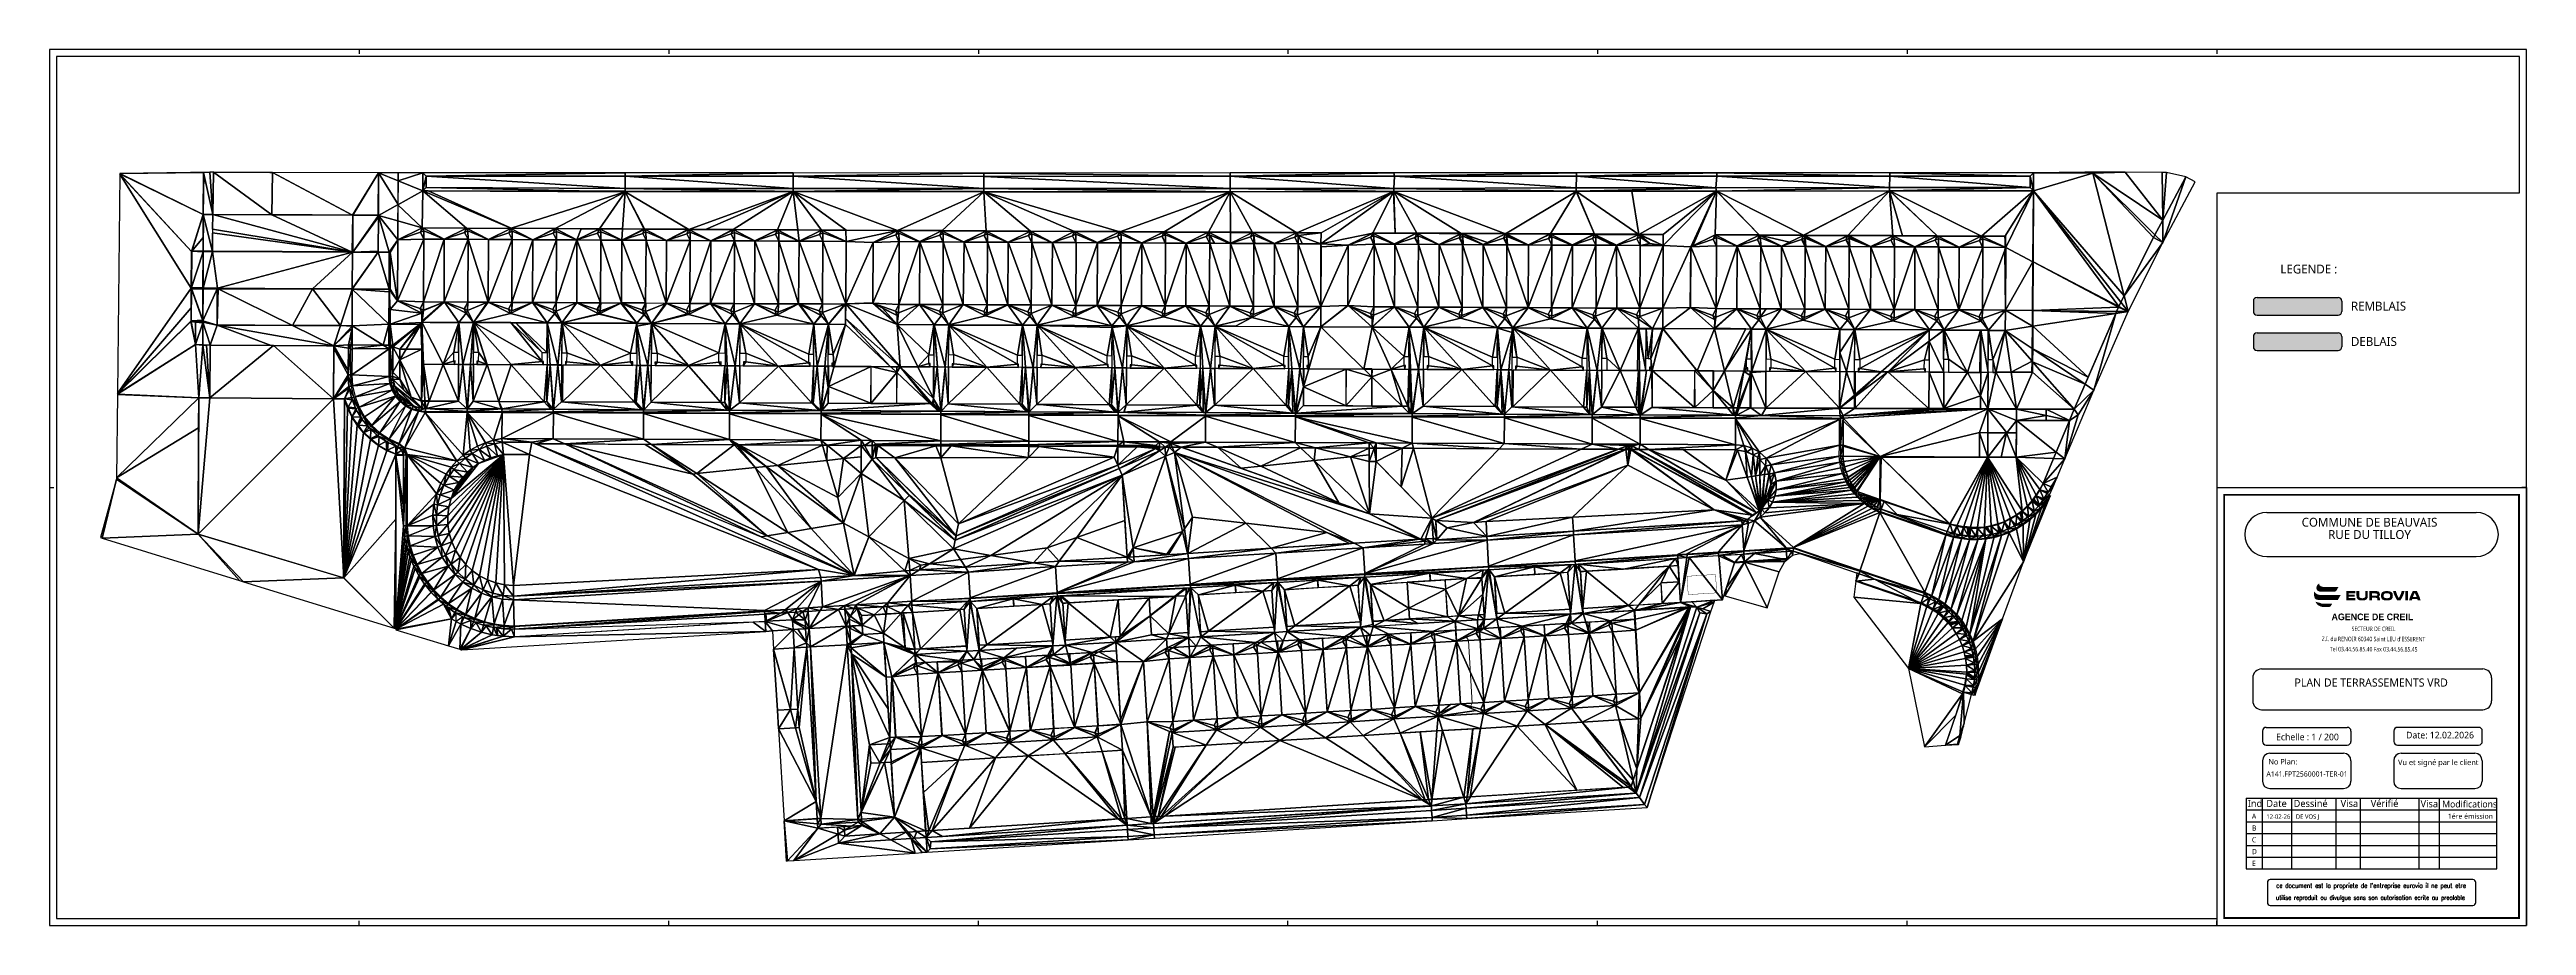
# Paper-space layout 'TERRASSEMENTS IND A' of a CAD drawing. Header units: metres. Extents: x -185 to 1495, y -30 to 564.
# The model-space entities are those that its viewports show. They can reach past a viewport. Long polylines and large blocks are cut down to what shows.
import ezdxf
from ezdxf.enums import TextEntityAlignment as Align

# ---------------------------------------------------------------- set-up
doc = ezdxf.new("R2010")
doc.units = ezdxf.units.M
doc.header["$LTSCALE"] = 2
doc.linetypes.add('CACHE2', pattern=[4.7625, 3.175, -1.5875])
for name, color, linetype in [('ALTI', 7, 'Continuous'), ('Carroyage(1)', 7, 'Continuous'), ('CONTOUR-BATIMENT', 5, 'Continuous'), ('LEGENDE', 7, 'Continuous'), ('METRES-EUROVIA-BORDURES T2', 1, 'Continuous'), ('MNT-02-ACCES PIETON PRIVE-FF-35', 40, 'Continuous'), ('MNT-02-BASSIN-FF-30', 205, 'Continuous'), ('MNT-02-BATIMENT FINI-FF-0', 1, 'Continuous'), ('MNT-02-BETON DESACTIVE FF-35', 7, 'Continuous'), ('MNT-02-ESPACE VERT DIFFERENT-FF-30', 3, 'Continuous'), ('MNT-02-ESPACE VERT-FF-30', 221, 'Continuous'), ('MNT-02-ESPACE VERT-PRIVE-FF-30', 222, 'CACHE2'), ('MNT-02-EVERGREEN-FF-45', 7, 'Continuous'), ('MNT-02-MUR VEGETALISE-FF-30', 35, 'CACHE2'), ('MNT-02-VOIRIE LEGERE-FF-45', 7, 'Continuous'), ('MNT-02-VOIRIE LOURDE-FF-60', 160, 'Continuous'), ('TERIDEAL_EXE ECLAIRAGE', 7, 'Continuous')]:
    doc.layers.add(name, color=color, linetype=linetype)
doc.layers.add('MNT-02-BATIMENT FINI-FF-0-CN ordinaires', color=7, linetype='Continuous', lineweight=0)
doc.styles.add('COMPLEXE', font='COMPLEX.SHX', dxfattribs={"height": 0.5})
doc.styles.add('ROMANC', font='ROMANC', dxfattribs={"height": 0.5})
doc.styles.add('TREBUCHET', font='trebuc.ttf')

psp = doc.layouts.new('TERRASSEMENTS IND A')

# ---------------------------------------------------------------- texts
at = {"linetype": 'Continuous', "style": 'TREBUCHET'}
for s, height, p in [('LEGENDE :', 6, (1346.9, 415)), ('COMMUNE DE BEAUVAIS', 6, (1388.1, 243.3)), ('RUE DU TILLOY', 6, (1388.1, 235)), ('PLAN DE TERRASSEMENTS VRD', 5.5, (1389.2, 134.6)), ('A141.FPT2560001-TER-01', 3.5, (1345.7, 72.6)), ('No Plan:', 3.75, (1329.3, 81)), ('Vu et signé par le client', 3.75, (1434.7, 80))]:
    psp.add_text(s, height=height, rotation=0, dxfattribs=at).set_placement(p, align=Align.MIDDLE)
for s, p in [('REMBLAIS', (1375.5, 389.9)), ('DEBLAIS', (1375.5, 365.9))]:
    psp.add_text(s, height=6, rotation=0, dxfattribs=at).set_placement(p, align=Align.MIDDLE_LEFT)
at = {"linetype": 'Continuous', "width": 0.7}
for s, height, rotation, style, p in [('SECTEUR DE CREIL', 3.038, 359.8741, 'TREBUCHET', (1390.8, 171)), ("Z.I. du RENOIR 60340 Saint LEU d'ESSERENT", 3.038, 359.8741, 'TREBUCHET', (1390.8, 164.2)), ('Tel 03.44.56.85.40 Fax 03.44.56.85.45', 3.038, 359.8741, 'TREBUCHET', (1390.9, 157.3)), ('utilise reproduit ou divulgue sans son autorisation ecrite au prealable', 3.135, 0, 'COMPLEXE', (1388.7, -11.7)), ("ce document est la propriete de l'entreprise eurovia il ne peut etre", 3.24, 0, 'COMPLEXE', (1389.1, -3.5))]:
    psp.add_text(s, height=height, rotation=rotation, dxfattribs=dict(at, style=style)).set_placement(p, align=Align.MIDDLE)
at = {"linetype": 'Continuous', "style": 'TREBUCHET'}
for s, height, p in [('Date: 12.02.2026', 4.5, (1412.9, 96.7)), ('Ind', 4.8, (1305.5, 50.2)), ('Date', 4.8, (1318.1, 50.2)), ('Dessiné', 4.8, (1336.6, 50.2)), ('Visa', 4.8, (1368.5, 50.2)), ('Vérifié', 4.8, (1388.9, 50.2)), ('Visa', 4.8, (1422.7, 50)), ('Modifications', 4.5, (1437.4, 49.9))]:
    psp.add_text(s, height=height, rotation=0, dxfattribs=at).set_placement(p)
at = {"color": 7, "linetype": 'Continuous', "style": 'TREBUCHET'}
psp.add_text('Echelle : 1 / 200', height=4.5, rotation=0, dxfattribs=at).set_placement((1346, 97.8), align=Align.MIDDLE)
at = {"color": 1, "linetype": 'Continuous', "style": 'TREBUCHET'}
for s, height, p in [('A', 3.5, (1308.3, 42.2)), ('12-02-26', 3, (1318.1, 42.2)), ('DE VOS J', 3, (1338.1, 42.2)), ('1ére émission', 3.5, (1441.2, 42.2))]:
    psp.add_text(s, height=height, rotation=0, dxfattribs=at).set_placement(p)
at = {"color": 7, "linetype": 'Continuous', "style": 'TREBUCHET'}
for s, p in [('B', (1308.3, 34.2)), ('C', (1308.3, 26.2)), ('D', (1308.3, 18.2)), ('E', (1308.3, 10.2))]:
    psp.add_text(s, height=3.5, rotation=0, dxfattribs=at).set_placement(p)
at = {"layer": 'ALTI', "linetype": 'Continuous', "insert": (1362.3, 181.4), "char_height": 4.5, "width": 60.84, "attachment_point": 1, "rotation": 0, "style": 'ROMANC'}
psp.add_mtext('{\\Fbold|c0;AGENCE DE CREIL}', dxfattribs=at)

msp = doc.modelspace()

# ---------------------------------------------------------------- blocks, each defined once
blk = doc.blocks.new('A$C61539855')
at = {"linetype": 'Continuous'}
h = blk.add_hatch(color=256, dxfattribs=at)
h.dxf.hatch_style = 1
h.set_gradient(color1=(112, 0, 0), color2=(255, 42, 42), rotation=330, tint=1)
edge = h.paths.add_edge_path()
edge.add_line((1.61, 0.03), (0.6, 0.03))
edge.add_arc((0.6, 0.59), 0.565, 258.4198, 270, ccw=False)
edge.add_arc((0.53, 0.26), 0.221, 232.1127, 258.4198, ccw=False)
edge.add_arc((0.48, 0.18), 0.132, 195.8999, 232.1127, ccw=False)
edge.add_arc((0.56, 0.21), 0.223, 185.1692, 195.8999, ccw=False)
edge.add_arc((0.34, 0.19), 0.00578, 5.1692, 160.8368)
edge.add_arc((0.72, 0.06), 0.413, 160.8368, 178.2595)
edge.add_arc((0.72, 0.06), 0.41, 178.2595, 202.7503)
edge.add_arc((0.5, -0.04), 0.174, 202.7503, 248.6785)
edge.add_arc((0.58, 0.16), 0.381, 248.6785, 270.8199)
edge.add_line((0.58, -0.22), (1.43, -0.22))
edge.add_arc((1.43, -0.15), 0.0721, 270, 300.5645)
edge.add_arc((1.43, -0.16), 0.0662, 300.5645, 335.0413)
edge.add_line((1.49, -0.18), (1.61, 0.03))
h = blk.add_hatch(color=256, dxfattribs=at)
h.dxf.hatch_style = 1
h.set_gradient(color1=(43, 72, 127), color2=(0, 102, 204), rotation=330, tint=1)
edge = h.paths.add_edge_path()
edge.add_line((1.5, 0.41), (0.76, 0.41))
edge.add_arc((0.76, 0.73), 0.314, 252.8439, 270, ccw=False)
edge.add_arc((0.72, 0.61), 0.187, 229.1353, 252.8439, ccw=False)
edge.add_arc((0.66, 0.54), 0.101, 195.3242, 229.1353, ccw=False)
edge.add_arc((0.64, 0.54), 0.0828, 157.6623, 195.3242, ccw=False)
edge.add_arc((0.67, 0.53), 0.109, 145.7565, 157.6623, ccw=False)
edge.add_arc((0.57, 0.59), 0.00623, 325.7565, 478.1735)
edge.add_arc((0.68, 0.39), 0.229, 118.1735, 140.0638)
edge.add_arc((0.96, 0.16), 0.599, 140.0638, 145.4343)
edge.add_arc((0.65, 0.37), 0.223, 145.4343, 165.025)
edge.add_arc((0.68, 0.36), 0.252, 165.025, 184.8888)
edge.add_arc((0.56, 0.35), 0.128, 184.8888, 206.4068)
edge.add_arc((0.59, 0.37), 0.167, 206.4068, 238.6832)
edge.add_arc((0.63, 0.43), 0.236, 238.6832, 258.0891)
edge.add_arc((0.65, 0.54), 0.351, 258.0891, 269.5735)
edge.add_line((0.65, 0.19), (1.33, 0.19))
edge.add_arc((1.33, 0.27), 0.0754, 270, 325.2559)
edge.add_line((1.39, 0.22), (1.5, 0.41))
at = {"linetype": 'Continuous', "true_color": 0x2b487f}
h = blk.add_hatch(color=167, dxfattribs=at)
h.dxf.hatch_style = 1
edge = h.paths.add_edge_path()
edge.add_line((1.88, 0.22), (2.32, 0.22))
edge.add_line((2.32, 0.22), (2.32, 0.1))
edge.add_line((2.32, 0.1), (2, 0.1))
edge.add_line((2, 0.1), (2, 0.04))
edge.add_line((2, 0.04), (2.29, 0.04))
edge.add_line((2.29, 0.04), (2.29, -0.06))
edge.add_line((2.29, -0.06), (2, -0.06))
edge.add_line((2, -0.06), (2, -0.12))
edge.add_line((2, -0.12), (2.33, -0.12))
edge.add_line((2.33, -0.12), (2.33, -0.23))
edge.add_line((2.33, -0.23), (1.88, -0.23))
edge.add_line((1.88, -0.23), (1.88, 0.22))
h = blk.add_hatch(color=167, dxfattribs=at)
h.dxf.hatch_style = 1
edge = h.paths.add_edge_path()
edge.add_line((2.93, 0.22), (2.81, 0.22))
edge.add_line((2.81, 0.22), (2.81, -0.01))
edge.add_spline(control_points=[(2.81, -0.01), (2.81, -0.1), (2.77, -0.13), (2.66, -0.13)], knot_values=[0, 0, 0, 0, 1, 1, 1, 1], degree=3, periodic=0)
edge.add_spline(control_points=[(2.66, -0.13), (2.55, -0.13), (2.51, -0.1), (2.51, -0.01)], knot_values=[0, 0, 0, 0, 1, 1, 1, 1], degree=3, periodic=0)
edge.add_line((2.51, -0.01), (2.51, 0.22))
edge.add_line((2.51, 0.22), (2.38, 0.22))
edge.add_line((2.38, 0.22), (2.38, -0.01))
edge.add_spline(control_points=[(2.38, -0.01), (2.38, -0.18), (2.46, -0.24), (2.66, -0.24)], knot_values=[0, 0, 0, 0, 1, 1, 1, 1], degree=3, periodic=0)
edge.add_spline(control_points=[(2.66, -0.24), (2.86, -0.24), (2.93, -0.18), (2.93, -0.01)], knot_values=[0, 0, 0, 0, 1, 1, 1, 1], degree=3, periodic=0)
edge.add_line((2.93, -0.01), (2.93, 0.22))
h = blk.add_hatch(color=167, dxfattribs=at)
h.dxf.hatch_style = 1
edge = h.paths.add_edge_path()
edge.add_spline(control_points=[(3.31, 0.22), (3.45, 0.22), (3.52, 0.18), (3.52, 0.05)], knot_values=[0, 0, 0, 0, 1, 1, 1, 1], degree=3, periodic=0)
edge.add_spline(control_points=[(3.52, 0.05), (3.52, -0.01), (3.5, -0.04), (3.47, -0.06)], knot_values=[0, 0, 0, 0, 1, 1, 1, 1], degree=3, periodic=0)
edge.add_spline(control_points=[(3.47, -0.06), (3.51, -0.07), (3.52, -0.11), (3.52, -0.16)], knot_values=[0, 0, 0, 0, 1, 1, 1, 1], degree=3, periodic=0)
edge.add_line((3.52, -0.16), (3.52, -0.23))
edge.add_line((3.52, -0.23), (3.4, -0.23))
edge.add_line((3.4, -0.23), (3.4, -0.17))
edge.add_spline(control_points=[(3.4, -0.17), (3.4, -0.12), (3.38, -0.11), (3.32, -0.11)], knot_values=[0, 0, 0, 0, 1, 1, 1, 1], degree=3, periodic=0)
edge.add_line((3.32, -0.11), (3.13, -0.11))
edge.add_line((3.13, -0.11), (3.13, -0.23))
edge.add_line((3.13, -0.23), (3, -0.23))
edge.add_line((3, -0.23), (3, 0.22))
edge.add_line((3, 0.22), (3.31, 0.22))
edge = h.paths.add_edge_path(flags=16)
edge.add_line((3.31, 0.1), (3.13, 0.1))
edge.add_line((3.13, 0.1), (3.13, -0.01))
edge.add_line((3.13, -0.01), (3.31, -0.01))
edge.add_spline(control_points=[(3.31, -0.01), (3.37, -0.01), (3.4, -0.01), (3.4, 0.05)], knot_values=[0, 0, 0, 0, 1, 1, 1, 1], degree=3, periodic=0)
edge.add_spline(control_points=[(3.4, 0.05), (3.4, 0.1), (3.37, 0.1), (3.31, 0.1)], knot_values=[0, 0, 0, 0, 1, 1, 1, 1], degree=3, periodic=0)
h = blk.add_hatch(color=167, dxfattribs=at)
h.dxf.hatch_style = 1
edge = h.paths.add_edge_path(flags=16)
edge.add_spline(control_points=[(3.7, -0.01), (3.7, -0.1), (3.74, -0.13), (3.86, -0.13)], knot_values=[0, 0, 0, 0, 1, 1, 1, 1], degree=3, periodic=0)
edge.add_spline(control_points=[(3.86, -0.13), (3.98, -0.13), (4.02, -0.1), (4.02, -0.01)], knot_values=[0, 0, 0, 0, 1, 1, 1, 1], degree=3, periodic=0)
edge.add_spline(control_points=[(4.02, -0.01), (4.02, 0.08), (3.98, 0.11), (3.86, 0.11)], knot_values=[0, 0, 0, 0, 1, 1, 1, 1], degree=3, periodic=0)
edge.add_spline(control_points=[(3.86, 0.11), (3.74, 0.11), (3.7, 0.08), (3.7, -0.01)], knot_values=[0, 0, 0, 0, 1, 1, 1, 1], degree=3, periodic=0)
edge = h.paths.add_edge_path()
edge.add_spline(control_points=[(3.86, -0.24), (3.65, -0.24), (3.57, -0.18), (3.57, -0.01)], knot_values=[0, 0, 0, 0, 1, 1, 1, 1], degree=3, periodic=0)
edge.add_spline(control_points=[(3.57, -0.01), (3.57, 0.16), (3.65, 0.22), (3.86, 0.22)], knot_values=[0, 0, 0, 0, 1, 1, 1, 1], degree=3, periodic=0)
edge.add_spline(control_points=[(3.86, 0.22), (4.07, 0.22), (4.15, 0.16), (4.15, -0.01)], knot_values=[0, 0, 0, 0, 1, 1, 1, 1], degree=3, periodic=0)
edge.add_spline(control_points=[(4.15, -0.01), (4.15, -0.18), (4.07, -0.24), (3.86, -0.24)], knot_values=[0, 0, 0, 0, 1, 1, 1, 1], degree=3, periodic=0)
h = blk.add_hatch(color=167, dxfattribs=at)
h.dxf.hatch_style = 1
edge = h.paths.add_edge_path()
edge.add_line((4.52, -0.23), (4.36, -0.23))
edge.add_spline(control_points=[(4.36, -0.23), (4.28, -0.11), (4.19, 0.06), (4.16, 0.22)], knot_values=[0, 0, 0, 0, 1, 1, 1, 1], degree=3, periodic=0)
edge.add_line((4.16, 0.22), (4.3, 0.22))
edge.add_spline(control_points=[(4.3, 0.22), (4.32, 0.12), (4.37, -0.01), (4.44, -0.12)], knot_values=[0, 0, 0, 0, 1, 1, 1, 1], degree=3, periodic=0)
edge.add_spline(control_points=[(4.44, -0.12), (4.51, -0.01), (4.56, 0.12), (4.58, 0.22)], knot_values=[0, 0, 0, 0, 1, 1, 1, 1], degree=3, periodic=0)
edge.add_line((4.58, 0.22), (4.72, 0.22))
edge.add_spline(control_points=[(4.72, 0.22), (4.69, 0.06), (4.6, -0.11), (4.52, -0.23)], knot_values=[0, 0, 0, 0, 1, 1, 1, 1], degree=3, periodic=0)
h = blk.add_hatch(color=167, dxfattribs=at)
h.dxf.hatch_style = 1
edge = h.paths.add_edge_path()
edge.add_line((4.76, 0.22), (4.89, 0.22))
edge.add_line((4.89, 0.22), (4.89, -0.23))
edge.add_line((4.89, -0.23), (4.76, -0.23))
edge.add_line((4.76, -0.23), (4.76, 0.22))
h = blk.add_hatch(color=167, dxfattribs=at)
h.dxf.hatch_style = 1
edge = h.paths.add_edge_path(flags=16)
edge.add_line((5.13, -0.07), (5.31, -0.07))
edge.add_spline(control_points=[(5.31, -0.07), (5.28, 0), (5.25, 0.06), (5.22, 0.13)], knot_values=[0, 0, 0, 0, 1, 1, 1, 1], degree=3, periodic=0)
edge.add_spline(control_points=[(5.22, 0.13), (5.18, 0.06), (5.15, 0), (5.13, -0.07)], knot_values=[0, 0, 0, 0, 1, 1, 1, 1], degree=3, periodic=0)
edge = h.paths.add_edge_path()
edge.add_line((5.08, -0.23), (4.94, -0.23))
edge.add_spline(control_points=[(4.94, -0.23), (4.97, -0.1), (5.05, 0.1), (5.12, 0.22)], knot_values=[0, 0, 0, 0, 1, 1, 1, 1], degree=3, periodic=0)
edge.add_line((5.12, 0.22), (5.32, 0.22))
edge.add_spline(control_points=[(5.32, 0.22), (5.38, 0.1), (5.47, -0.1), (5.5, -0.23)], knot_values=[0, 0, 0, 0, 1, 1, 1, 1], degree=3, periodic=0)
edge.add_line((5.5, -0.23), (5.36, -0.23))
edge.add_spline(control_points=[(5.36, -0.23), (5.35, -0.21), (5.35, -0.19), (5.34, -0.16)], knot_values=[0, 0, 0, 0, 1, 1, 1, 1], degree=3, periodic=0)
edge.add_line((5.34, -0.16), (5.1, -0.16))
edge.add_spline(control_points=[(5.1, -0.16), (5.09, -0.19), (5.08, -0.21), (5.08, -0.23)], knot_values=[0, 0, 0, 0, 1, 1, 1, 1], degree=3, periodic=0)
at = {"linetype": 'Continuous'}
h = blk.add_hatch(color=256, dxfattribs=at)
h.dxf.hatch_style = 1
h.set_gradient(color1=(112, 0, 0), color2=(255, 42, 42), rotation=330, tint=1)
edge = h.paths.add_edge_path()
edge.add_line((1.2, -0.39), (0.68, -0.39))
edge.add_arc((0.68, 0.39), 0.773, 257.8381, 270, ccw=False)
edge.add_arc((0.57, -0.14), 0.235, 224.836, 257.8381, ccw=False)
edge.add_arc((0.4, -0.31), 0.00609, 44.836, 192.8983)
edge.add_arc((1.13, 0.05), 0.825, 205.6276, 211.6848)
edge.add_arc((0.68, -0.23), 0.293, 211.6848, 231.0362)
edge.add_arc((0.74, -0.16), 0.384, 231.0362, 249.3652)
edge.add_arc((0.78, -0.04), 0.516, 249.3652, 270.6317)
edge.add_line((0.79, -0.55), (1.06, -0.55))
edge.add_arc((1.06, -0.48), 0.073, 270, 313.7094)
edge.add_arc((1.07, -0.48), 0.0682, 313.7094, 334.5226)
edge.add_line((1.13, -0.51), (1.2, -0.39))

# ---------------------------------------------------------------- linework, layer by layer
at = {"layer": 'CONTOUR-BATIMENT', "linetype": 'CACHE2', "ltscale": 0.05, "const_width": 0.05, "flags": 128}
for points in [[(1634435.44, 8249782.02), (1634429.48, 8249787.3), (1634433.22, 8249791.54), (1634439.22, 8249786.24)], [(1634418.95, 8249777.36), (1634417.76, 8249778.42), (1634420.69, 8249781.73), (1634421.89, 8249780.66)], [(1634417.52, 8249774.24), (1634430.06, 8249763.09), (1634425.26, 8249757.73), (1634426.39, 8249756.75), (1634410.28, 8249738.58), (1634399.34, 8249756.06), (1634411.62, 8249769.88), (1634412.74, 8249768.89)], [(1634453.83, 8249669.58), (1634452.24, 8249672.9), (1634457.26, 8249679.37), (1634460.88, 8249678.66), (1634460.81, 8249678.27), (1634460.31, 8249678.37), (1634460.11, 8249677.36), (1634462.33, 8249675.64), (1634465.62, 8249674.98), (1634465.54, 8249674.59), (1634465.05, 8249674.69), (1634464.85, 8249673.68), (1634467.06, 8249671.96), (1634470.36, 8249671.3), (1634470.28, 8249670.91), (1634469.79, 8249671.01), (1634469.59, 8249670), (1634471.81, 8249668.28), (1634475.1, 8249667.62), (1634475.02, 8249667.23), (1634474.53, 8249667.33), (1634474.33, 8249666.32), (1634476.55, 8249664.6), (1634479.84, 8249663.94), (1634479.76, 8249663.55), (1634479.27, 8249663.65), (1634479.07, 8249662.64), (1634481.53, 8249660.73), (1634476.31, 8249654.02), (1634473.85, 8249655.93), (1634472.93, 8249655.48), (1634473.15, 8249655.03), (1634472.79, 8249654.86), (1634471.34, 8249657.88), (1634469.12, 8249659.61), (1634468.19, 8249659.16), (1634468.41, 8249658.71), (1634468.05, 8249658.54), (1634466.6, 8249661.56), (1634464.38, 8249663.29), (1634463.45, 8249662.84), (1634463.67, 8249662.39), (1634463.31, 8249662.22), (1634461.86, 8249665.24), (1634459.64, 8249666.97), (1634458.71, 8249666.52), (1634458.93, 8249666.07), (1634458.57, 8249665.9), (1634457.12, 8249668.92), (1634454.9, 8249670.65), (1634453.98, 8249670.2), (1634454.19, 8249669.75)], [(1634573.06, 8249642.07), (1634571.68, 8249645.48), (1634577.14, 8249651.62), (1634580.7, 8249650.66), (1634580.6, 8249650.28), (1634580.11, 8249650.41), (1634579.85, 8249649.41), (1634581.95, 8249647.55), (1634585.19, 8249646.67), (1634585.08, 8249646.29), (1634584.61, 8249646.41), (1634584.34, 8249645.42), (1634586.44, 8249643.56), (1634589.67, 8249642.69), (1634589.57, 8249642.3), (1634589.09, 8249642.43), (1634588.83, 8249641.43), (1634590.92, 8249639.57), (1634594.16, 8249638.7), (1634594.05, 8249638.32), (1634593.58, 8249638.45), (1634593.31, 8249637.45), (1634595.5, 8249635.51), (1634598.74, 8249634.63), (1634598.63, 8249634.26), (1634598.15, 8249634.38), (1634597.89, 8249633.39), (1634599.97, 8249631.54), (1634603.22, 8249630.67), (1634603.11, 8249630.28), (1634602.64, 8249630.4), (1634602.38, 8249629.41), (1634604.47, 8249627.54), (1634607.71, 8249626.67), (1634607.6, 8249626.28), (1634607.12, 8249626.41), (1634606.85, 8249625.42), (1634609.17, 8249623.35), (1634603.53, 8249617), (1634601.2, 8249619.07), (1634600.25, 8249618.69), (1634600.44, 8249618.22), (1634600.07, 8249618.07), (1634598.82, 8249621.18), (1634596.72, 8249623.06), (1634595.76, 8249622.69), (1634595.95, 8249622.21), (1634595.58, 8249622.06), (1634594.33, 8249625.17), (1634592.24, 8249627.03), (1634591.29, 8249626.65), (1634591.49, 8249626.15), (1634591.12, 8249626), (1634589.85, 8249629.16), (1634587.65, 8249631.11), (1634586.7, 8249630.73), (1634586.89, 8249630.26), (1634586.52, 8249630.11), (1634585.27, 8249633.22), (1634583.18, 8249635.08), (1634582.22, 8249634.7), (1634582.41, 8249634.24), (1634582.04, 8249634.09), (1634580.79, 8249637.21), (1634578.68, 8249639.08), (1634577.73, 8249638.7), (1634577.92, 8249638.23), (1634577.55, 8249638.08), (1634576.3, 8249641.19), (1634574.21, 8249643.06), (1634573.25, 8249642.67), (1634573.43, 8249642.22)], [(1634548.8, 8249614.06), (1634550.33, 8249616.04), (1634547.26, 8249618.4), (1634545.74, 8249616.43)]]:
    msp.add_lwpolyline(points, close=True, dxfattribs=at)
for points, elevation in [([(1634449.64, 8249767.2), (1634449.52, 8249766.76), (1634449.04, 8249766.89), (1634448.77, 8249765.9), (1634450.84, 8249764.07), (1634454.12, 8249763.18), (1634454, 8249762.78), (1634453.52, 8249762.91), (1634453.26, 8249761.92), (1634455.32, 8249760.08), (1634458.6, 8249759.19), (1634458.49, 8249758.79), (1634458.01, 8249758.92), (1634457.74, 8249757.93), (1634459.81, 8249756.09), (1634463.09, 8249755.21), (1634462.98, 8249754.8), (1634462.49, 8249754.93), (1634462.22, 8249753.94), (1634464.29, 8249752.1), (1634467.57, 8249751.22), (1634467.46, 8249750.81), (1634466.98, 8249750.94), (1634466.71, 8249749.95), (1634468.84, 8249748.06), (1634472.17, 8249747.17), (1634472.05, 8249746.73), (1634471.57, 8249746.86), (1634471.3, 8249745.87), (1634473.37, 8249744.03), (1634476.65, 8249743.15), (1634476.54, 8249742.74), (1634476.05, 8249742.88), (1634475.78, 8249741.88), (1634477.85, 8249740.04), (1634481.13, 8249739.16), (1634481.01, 8249738.76), (1634480.54, 8249738.89), (1634480.27, 8249737.89), (1634482.34, 8249736.06), (1634485.62, 8249735.17), (1634485.5, 8249734.77), (1634485.02, 8249734.9), (1634484.76, 8249733.91), (1634486.82, 8249732.07), (1634490.1, 8249731.19), (1634489.99, 8249730.78), (1634489.51, 8249730.91), (1634489.24, 8249729.92), (1634491.58, 8249727.85), (1634485.96, 8249721.52), (1634483.61, 8249723.6), (1634483.58, 8249723.56), (1634483.57, 8249723.56), (1634482.62, 8249723.18), (1634482.81, 8249722.71), (1634482.41, 8249722.55), (1634481.14, 8249725.72), (1634479.09, 8249727.54), (1634478.14, 8249727.16), (1634478.33, 8249726.7), (1634477.93, 8249726.54), (1634476.67, 8249729.7), (1634474.6, 8249731.54), (1634473.65, 8249731.16), (1634473.84, 8249730.68), (1634473.47, 8249730.54), (1634472.22, 8249733.65), (1634470.12, 8249735.51), (1634469.17, 8249735.13), (1634469.35, 8249734.67), (1634468.99, 8249734.53), (1634467.72, 8249737.68), (1634465.65, 8249739.52), (1634464.69, 8249739.13), (1634464.88, 8249738.67), (1634464.47, 8249738.5), (1634463.19, 8249741.71), (1634461.06, 8249743.6), (1634460.11, 8249743.22), (1634460.3, 8249742.75), (1634459.91, 8249742.59), (1634458.65, 8249745.73), (1634456.56, 8249747.59), (1634455.61, 8249747.2), (1634455.8, 8249746.73), (1634455.43, 8249746.58), (1634454.18, 8249749.7), (1634452.08, 8249751.56), (1634451.13, 8249751.18), (1634451.31, 8249750.72), (1634450.94, 8249750.57), (1634449.68, 8249753.72), (1634447.61, 8249755.56), (1634446.66, 8249755.18), (1634446.85, 8249754.71), (1634446.48, 8249754.56), (1634445.23, 8249757.67), (1634443.13, 8249759.53), (1634442.18, 8249759.15), (1634442.36, 8249758.7), (1634441.94, 8249758.53), (1634440.57, 8249761.96), (1634446.06, 8249768.17)], 0.87), ([(1634494.24, 8249725.28), (1634497.8, 8249724.32), (1634497.7, 8249723.94), (1634497.22, 8249724.06), (1634496.96, 8249723.07), (1634499.05, 8249721.2), (1634502.29, 8249720.33), (1634502.19, 8249719.94), (1634501.71, 8249720.07), (1634501.44, 8249719.08), (1634503.54, 8249717.21), (1634506.78, 8249716.35), (1634506.67, 8249715.96), (1634506.2, 8249716.09), (1634505.93, 8249715.09), (1634508.03, 8249713.23), (1634511.27, 8249712.35), (1634511.16, 8249711.97), (1634510.68, 8249712.1), (1634510.42, 8249711.11), (1634512.51, 8249709.24), (1634515.75, 8249708.37), (1634515.64, 8249707.99), (1634515.17, 8249708.12), (1634514.9, 8249707.12), (1634517.09, 8249705.18), (1634520.33, 8249704.3), (1634520.23, 8249703.92), (1634519.72, 8249704.06), (1634519.45, 8249703.08), (1634521.57, 8249701.19), (1634524.81, 8249700.32), (1634524.71, 8249699.93), (1634524.23, 8249700.06), (1634523.97, 8249699.06), (1634526.06, 8249697.2), (1634529.31, 8249696.32), (1634529.2, 8249695.94), (1634528.72, 8249696.07), (1634528.46, 8249695.07), (1634530.56, 8249693.21), (1634533.78, 8249692.34), (1634533.68, 8249691.96), (1634533.21, 8249692.09), (1634532.94, 8249691.09), (1634535.04, 8249689.23), (1634538.27, 8249688.36), (1634538.17, 8249687.97), (1634537.68, 8249688.1), (1634537.41, 8249687.12), (1634539.74, 8249685.05), (1634534.12, 8249678.69), (1634531.77, 8249680.77), (1634530.81, 8249680.38), (1634531, 8249679.92), (1634530.63, 8249679.76), (1634529.38, 8249682.87), (1634527.29, 8249684.74), (1634526.33, 8249684.36), (1634526.52, 8249683.9), (1634526.13, 8249683.75), (1634524.87, 8249686.89), (1634522.8, 8249688.73), (1634521.85, 8249688.35), (1634522.04, 8249687.88), (1634521.67, 8249687.73), (1634520.42, 8249690.84), (1634518.33, 8249692.71), (1634517.37, 8249692.32), (1634517.55, 8249691.87), (1634517.18, 8249691.72), (1634515.92, 8249694.83), (1634513.86, 8249696.67), (1634512.9, 8249696.29), (1634513.09, 8249695.82), (1634512.7, 8249695.67), (1634511.44, 8249698.82), (1634509.26, 8249700.75), (1634508.31, 8249700.37), (1634508.5, 8249699.9), (1634508.11, 8249699.75), (1634506.83, 8249702.93), (1634504.76, 8249704.77), (1634503.81, 8249704.39), (1634504, 8249703.92), (1634503.63, 8249703.77), (1634502.38, 8249706.88), (1634500.28, 8249708.74), (1634499.33, 8249708.36), (1634499.51, 8249707.9), (1634499.12, 8249707.75), (1634497.86, 8249710.9), (1634495.79, 8249712.74), (1634494.84, 8249712.36), (1634495.03, 8249711.89), (1634494.66, 8249711.74), (1634493.41, 8249714.85), (1634491.31, 8249716.71), (1634490.36, 8249716.33), (1634490.54, 8249715.88), (1634490.17, 8249715.73), (1634488.79, 8249719.15), (1634494.24, 8249725.28)], 0.55), ([(1634542.41, 8249682.48), (1634545.98, 8249681.52), (1634545.87, 8249681.13), (1634545.4, 8249681.26), (1634545.13, 8249680.26), (1634547.23, 8249678.4), (1634550.46, 8249677.53), (1634550.36, 8249677.14), (1634549.89, 8249677.27), (1634549.62, 8249676.27), (1634551.72, 8249674.41), (1634554.95, 8249673.53), (1634554.85, 8249673.15), (1634554.37, 8249673.28), (1634554.1, 8249672.29), (1634556.2, 8249670.42), (1634559.44, 8249669.56), (1634559.33, 8249669.17), (1634558.86, 8249669.3), (1634558.59, 8249668.3), (1634560.78, 8249666.36), (1634564.01, 8249665.49), (1634563.91, 8249665.1), (1634563.42, 8249665.23), (1634563.16, 8249664.25), (1634565.26, 8249662.38), (1634568.47, 8249661.51), (1634568.38, 8249661.15), (1634567.9, 8249661.28), (1634567.63, 8249660.28), (1634569.73, 8249658.42), (1634572.97, 8249657.54), (1634572.87, 8249657.15), (1634572.38, 8249657.28), (1634572.12, 8249656.3), (1634574.44, 8249654.23), (1634568.8, 8249647.87), (1634566.47, 8249649.94), (1634565.52, 8249649.56), (1634565.71, 8249649.1), (1634565.34, 8249648.95), (1634564.11, 8249652), (1634562.02, 8249653.86), (1634561.06, 8249653.48), (1634561.23, 8249653.07), (1634560.86, 8249652.91), (1634559.61, 8249656.02), (1634557.52, 8249657.89), (1634556.56, 8249657.5), (1634556.77, 8249657), (1634556.39, 8249656.85), (1634555.13, 8249660.01), (1634552.94, 8249661.96), (1634551.98, 8249661.57), (1634552.15, 8249661.13), (1634551.78, 8249660.98), (1634550.54, 8249664.08), (1634548.44, 8249665.95), (1634547.49, 8249665.57), (1634547.67, 8249665.12), (1634547.3, 8249664.97), (1634546.07, 8249668.06), (1634543.96, 8249669.93), (1634543.01, 8249669.55), (1634543.2, 8249669.08), (1634542.83, 8249668.93), (1634541.58, 8249672.04), (1634539.48, 8249673.91), (1634538.53, 8249673.52), (1634538.71, 8249673.07), (1634538.34, 8249672.92), (1634536.97, 8249676.35)], 0.32), ([(1634512.75, 8249625.72), (1634510.43, 8249627.52), (1634509.51, 8249627.08), (1634509.72, 8249626.62), (1634509.36, 8249626.45), (1634507.91, 8249629.48), (1634505.69, 8249631.2), (1634504.77, 8249630.76), (1634504.99, 8249630.31), (1634504.63, 8249630.14), (1634503.19, 8249633.12), (1634500.97, 8249634.84), (1634500.05, 8249634.4), (1634500.26, 8249633.95), (1634499.9, 8249633.77), (1634498.44, 8249636.83), (1634496.11, 8249638.64), (1634495.19, 8249638.2), (1634495.4, 8249637.74), (1634495.04, 8249637.57), (1634493.59, 8249640.59), (1634491.37, 8249642.32), (1634490.45, 8249641.88), (1634490.67, 8249641.42), (1634490.3, 8249641.25), (1634488.85, 8249644.27), (1634486.63, 8249646), (1634485.71, 8249645.56), (1634485.93, 8249645.11), (1634485.57, 8249644.93), (1634484.12, 8249647.96), (1634481.89, 8249649.68), (1634480.97, 8249649.24), (1634481.19, 8249648.79), (1634480.83, 8249648.61), (1634479.23, 8249651.94), (1634484.26, 8249658.42), (1634487.88, 8249657.7), (1634487.8, 8249657.3), (1634487.31, 8249657.4), (1634487.11, 8249656.4), (1634489.32, 8249654.68), (1634492.62, 8249654.01), (1634492.54, 8249653.62), (1634492.05, 8249653.72), (1634491.85, 8249652.72), (1634494.07, 8249650.99), (1634497.36, 8249650.33), (1634497.28, 8249649.94), (1634496.79, 8249650.04), (1634496.59, 8249649.04), (1634498.81, 8249647.31), (1634502.1, 8249646.65), (1634502.02, 8249646.26), (1634501.53, 8249646.36), (1634501.33, 8249645.36), (1634503.65, 8249643.55), (1634506.94, 8249642.9), (1634506.86, 8249642.5), (1634506.37, 8249642.6), (1634506.17, 8249641.6), (1634508.39, 8249639.87), (1634511.68, 8249639.22), (1634511.6, 8249638.82), (1634511.11, 8249638.92), (1634510.91, 8249637.92), (1634513.05, 8249636.25), (1634516.42, 8249635.53), (1634516.34, 8249635.14), (1634515.85, 8249635.24), (1634515.65, 8249634.24), (1634517.97, 8249632.43)], -98.8), ([(1634517.97, 8249632.43), (1634521.26, 8249631.78), (1634521.18, 8249631.38), (1634520.69, 8249631.48), (1634520.49, 8249630.48), (1634522.7, 8249628.75), (1634526, 8249628.1), (1634525.92, 8249627.7), (1634525.43, 8249627.8), (1634525.23, 8249626.8), (1634527.45, 8249625.07), (1634530.74, 8249624.42), (1634530.66, 8249624.02), (1634530.17, 8249624.12), (1634529.97, 8249623.12), (1634532.19, 8249621.39), (1634535.47, 8249620.73), (1634535.4, 8249620.34), (1634534.9, 8249620.44), (1634534.7, 8249619.44), (1634537.17, 8249617.52), (1634531.95, 8249610.81), (1634529.49, 8249612.72), (1634528.57, 8249612.28), (1634528.78, 8249611.82), (1634528.42, 8249611.65), (1634526.97, 8249614.68), (1634524.75, 8249616.4), (1634523.83, 8249615.96), (1634524.04, 8249615.5), (1634523.68, 8249615.33), (1634522.23, 8249618.35), (1634520.01, 8249620.08), (1634519.09, 8249619.64), (1634519.31, 8249619.19), (1634518.94, 8249619.01), (1634517.49, 8249622.04), (1634515.27, 8249623.76), (1634514.35, 8249623.32), (1634514.56, 8249622.87), (1634514.58, 8249622.83), (1634514.23, 8249622.65), (1634512.75, 8249625.72)], -98.8)]:
    msp.add_lwpolyline(points, close=True, dxfattribs=dict(at, elevation=elevation))
at = {"layer": 'MNT-02-ACCES PIETON PRIVE-FF-35', "linetype": 'ByBlock'}
for points in [[(1634448.8, 8249766, 99.5), (1634448.77, 8249765.9, 99.5), (1634449.52, 8249766.76, 99.5)], [(1634449.52, 8249766.76, 99.5), (1634448.77, 8249765.9, 99.5), (1634450.84, 8249764.07, 99.5)], [(1634448.77, 8249765.9, 99.5), (1634450.84, 8249764.07, 99.5), (1634448.77, 8249765.9, 99.5)], [(1634448.8, 8249766, 99.5), (1634449.52, 8249766.76, 99.5), (1634449.04, 8249766.89, 99.5)], [(1634449.04, 8249766.89, 99.5), (1634448.8, 8249766, 99.5), (1634449.04, 8249766.89, 99.5)], [(1634449.52, 8249766.76, 99.5), (1634449.04, 8249766.89, 99.5), (1634449.04, 8249766.89, 99.5)], [(1634449.52, 8249766.76, 99.5), (1634449.04, 8249766.89, 99.5), (1634449.52, 8249766.76, 99.5)], [(1634449.04, 8249766.89, 99.5), (1634449.04, 8249766.89, 99.5), (1634449.04, 8249766.89, 99.5)], [(1634449.04, 8249766.89, 99.5), (1634449.04, 8249766.89, 99.5), (1634449.04, 8249766.89, 99.5)], [(1634449.52, 8249766.76, 99.5), (1634449.52, 8249766.76, 99.5), (1634449.63, 8249767.17, 99.5)], [(1634449.63, 8249767.17, 99.5), (1634449.63, 8249767.17, 99.5), (1634449.52, 8249766.76, 99.5)], [(1634449.66, 8249767.14, 99.5), (1634449.63, 8249767.17, 99.5), (1634449.52, 8249766.76, 99.5)], [(1634450.84, 8249764.07, 99.5), (1634449.66, 8249767.14, 99.5), (1634449.52, 8249766.76, 99.5)], [(1634454.12, 8249763.18, 99.5), (1634449.66, 8249767.14, 99.5), (1634450.84, 8249764.07, 99.5)], [(1634454.12, 8249763.18, 99.5), (1634450.84, 8249764.07, 99.5), (1634454.09, 8249763.17, 99.5)], [(1634454, 8249762.78, 99.5), (1634453.52, 8249762.91, 99.5), (1634453.26, 8249761.92, 99.5)], [(1634454, 8249762.78, 99.5), (1634453.26, 8249761.92, 99.5), (1634455.32, 8249760.08, 99.5)], [(1634454.1, 8249763.16, 99.5), (1634454, 8249762.78, 99.5), (1634454.12, 8249763.18, 99.5)], [(1634454.12, 8249763.18, 99.5), (1634454, 8249762.78, 99.5), (1634455.32, 8249760.08, 99.5)], [(1634454.12, 8249763.18, 99.5), (1634454.12, 8249763.18, 99.5), (1634454, 8249762.78, 99.5)], [(1634454.12, 8249763.18, 99.5), (1634454.09, 8249763.17, 99.5), (1634454.12, 8249763.18, 99.5)], [(1634454.1, 8249763.16, 99.5), (1634454.12, 8249763.18, 99.5), (1634454.09, 8249763.17, 99.5)], [(1634454.12, 8249763.18, 99.5), (1634454.12, 8249763.18, 99.5), (1634454.1, 8249763.16, 99.5)], [(1634458.6, 8249759.2, 99.5), (1634454.12, 8249763.18, 99.5), (1634455.32, 8249760.08, 99.5)], [(1634441.23, 8249757.69, 99.46), (1634441.15, 8249757.59, 99.46), (1634445.16, 8249757.69, 99.5)], [(1634445.16, 8249757.69, 99.5), (1634441.15, 8249757.59, 99.46), (1634445.19, 8249757.67, 99.5)], [(1634445.22, 8249757.62, 99.5), (1634445.19, 8249757.67, 99.5), (1634441.15, 8249757.59, 99.46)], [(1634445.22, 8249757.62, 99.5), (1634441.15, 8249757.59, 99.46), (1634444.89, 8249754.27, 99.46)], [(1634442.33, 8249758.67, 99.5), (1634441.23, 8249757.69, 99.46), (1634442.34, 8249758.68, 99.5)], [(1634442.34, 8249758.68, 99.5), (1634441.23, 8249757.69, 99.46), (1634445.16, 8249757.69, 99.5)], [(1634441.97, 8249758.53, 99.5), (1634441.23, 8249757.69, 99.46), (1634442.33, 8249758.67, 99.5)], [(1634442.17, 8249759.13, 99.5), (1634442.16, 8249759.13, 99.5), (1634442.17, 8249759.12, 99.5)], [(1634442.18, 8249759.14, 99.5), (1634442.17, 8249759.13, 99.5), (1634442.17, 8249759.12, 99.5)], [(1634442.18, 8249759.14, 99.5), (1634442.17, 8249759.12, 99.5), (1634442.36, 8249758.7, 99.5)], [(1634442.17, 8249759.12, 99.5), (1634442.34, 8249758.69, 99.5), (1634442.36, 8249758.7, 99.5)], [(1634443.11, 8249759.51, 99.5), (1634442.18, 8249759.14, 99.5), (1634442.36, 8249758.7, 99.5)], [(1634442.34, 8249758.68, 99.5), (1634442.34, 8249758.68, 99.5), (1634442.36, 8249758.7, 99.5)], [(1634442.34, 8249758.68, 99.5), (1634445.16, 8249757.69, 99.5), (1634442.36, 8249758.7, 99.5)], [(1634442.34, 8249758.69, 99.5), (1634442.34, 8249758.68, 99.5), (1634442.36, 8249758.7, 99.5)], [(1634445.16, 8249757.69, 99.5), (1634443.12, 8249759.51, 99.5), (1634442.36, 8249758.7, 99.5)], [(1634443.12, 8249759.51, 99.5), (1634443.11, 8249759.51, 99.5), (1634442.36, 8249758.7, 99.5)], [(1634446.45, 8249754.56, 99.5), (1634445.22, 8249757.62, 99.5), (1634444.89, 8249754.27, 99.46)], [(1634445.22, 8249757.62, 99.5), (1634445.21, 8249757.65, 99.5), (1634445.19, 8249757.67, 99.5)], [(1634458.6, 8249759.2, 99.5), (1634455.32, 8249760.08, 99.5), (1634458.58, 8249759.18, 99.5)], [(1634458.49, 8249758.79, 99.5), (1634458.01, 8249758.92, 99.5), (1634457.74, 8249757.93, 99.5)], [(1634458.49, 8249758.79, 99.5), (1634457.74, 8249757.93, 99.5), (1634459.81, 8249756.09, 99.5)], [(1634458.59, 8249759.18, 99.5), (1634458.49, 8249758.79, 99.5), (1634458.6, 8249759.19, 99.5)], [(1634458.61, 8249759.19, 99.5), (1634458.6, 8249759.19, 99.5), (1634458.49, 8249758.79, 99.5)], [(1634458.49, 8249758.79, 99.5), (1634459.81, 8249756.09, 99.5), (1634458.61, 8249759.19, 99.5)], [(1634458.6, 8249759.2, 99.5), (1634458.58, 8249759.18, 99.5), (1634458.6, 8249759.19, 99.5)], [(1634458.59, 8249759.18, 99.5), (1634458.6, 8249759.19, 99.5), (1634458.58, 8249759.18, 99.5)], [(1634458.59, 8249759.18, 99.5), (1634458.6, 8249759.19, 99.5), (1634458.6, 8249759.19, 99.5)], [(1634459.81, 8249756.09, 99.5), (1634463.08, 8249755.21, 99.5), (1634458.61, 8249759.19, 99.5)], [(1634444.86, 8249754.26, 99.46), (1634441.08, 8249750.01, 99.38), (1634441.52, 8249749.62, 99.38)], [(1634441.15, 8249757.59, 99.46), (1634441.14, 8249757.58, 99.46), (1634441.95, 8249756.86, 99.46)], [(1634441.15, 8249757.59, 99.46), (1634441.95, 8249756.86, 99.46), (1634444.89, 8249754.27, 99.46)], [(1634446.39, 8249752.95, 99.46), (1634444.89, 8249754.27, 99.46), (1634441.52, 8249749.62, 99.38)], [(1634444.86, 8249754.26, 99.46), (1634441.52, 8249749.62, 99.38), (1634444.89, 8249754.27, 99.46)], [(1634444.86, 8249754.26, 99.46), (1634444.89, 8249754.27, 99.46), (1634441.95, 8249756.86, 99.46)], [(1634444.86, 8249754.26, 99.46), (1634444.86, 8249754.26, 99.46), (1634444.89, 8249754.27, 99.46)], [(1634446.46, 8249754.54, 99.5), (1634446.45, 8249754.56, 99.5), (1634444.89, 8249754.27, 99.46)], [(1634446.46, 8249754.54, 99.5), (1634444.89, 8249754.27, 99.46), (1634446.39, 8249752.95, 99.46)], [(1634446.83, 8249754.69, 99.5), (1634446.39, 8249752.95, 99.46), (1634446.85, 8249754.71, 99.5)], [(1634449.61, 8249753.75, 99.5), (1634446.85, 8249754.71, 99.5), (1634446.39, 8249752.95, 99.46)], [(1634446.83, 8249754.69, 99.5), (1634446.48, 8249754.54, 99.5), (1634446.39, 8249752.95, 99.46)], [(1634446.48, 8249754.54, 99.5), (1634446.46, 8249754.54, 99.5), (1634446.39, 8249752.95, 99.46)], [(1634446.65, 8249755.16, 99.5), (1634446.64, 8249755.16, 99.5), (1634446.65, 8249755.15, 99.5)], [(1634446.66, 8249755.17, 99.5), (1634446.65, 8249755.16, 99.5), (1634446.65, 8249755.15, 99.5)], [(1634446.66, 8249755.17, 99.5), (1634446.65, 8249755.15, 99.5), (1634446.85, 8249754.71, 99.5)], [(1634446.65, 8249755.15, 99.5), (1634446.83, 8249754.7, 99.5), (1634446.85, 8249754.71, 99.5)], [(1634447.59, 8249755.54, 99.5), (1634446.66, 8249755.17, 99.5), (1634446.85, 8249754.71, 99.5)], [(1634446.83, 8249754.7, 99.5), (1634446.83, 8249754.69, 99.5), (1634446.85, 8249754.71, 99.5)], [(1634449.61, 8249753.75, 99.5), (1634447.59, 8249755.54, 99.5), (1634446.85, 8249754.71, 99.5)], [(1634447.59, 8249755.54, 99.5), (1634447.59, 8249755.54, 99.5), (1634446.85, 8249754.71, 99.5)], [(1634459.81, 8249756.09, 99.5), (1634463.06, 8249755.19, 99.5), (1634463.08, 8249755.21, 99.5)], [(1634462.98, 8249754.8, 99.5), (1634462.49, 8249754.93, 99.5), (1634462.22, 8249753.94, 99.5)], [(1634462.98, 8249754.8, 99.5), (1634462.22, 8249753.94, 99.5), (1634464.29, 8249752.1, 99.5)], [(1634463.09, 8249755.2, 99.5), (1634463.09, 8249755.2, 99.5), (1634462.98, 8249754.8, 99.5)], [(1634462.98, 8249754.8, 99.5), (1634464.29, 8249752.1, 99.5), (1634463.09, 8249755.2, 99.5)], [(1634463.07, 8249755.19, 99.5), (1634462.98, 8249754.8, 99.5), (1634463.09, 8249755.2, 99.5)], [(1634463.07, 8249755.19, 99.5), (1634463.09, 8249755.21, 99.5), (1634463.06, 8249755.19, 99.5)], [(1634463.08, 8249755.21, 99.5), (1634463.06, 8249755.19, 99.5), (1634463.09, 8249755.21, 99.5)], [(1634463.07, 8249755.19, 99.5), (1634463.09, 8249755.2, 99.5), (1634463.09, 8249755.21, 99.5)], [(1634465.72, 8249752.87, 99.5), (1634463.09, 8249755.2, 99.5), (1634464.29, 8249752.1, 99.5)], [(1634441.52, 8249749.62, 99.38), (1634442.3, 8249748.92, 99.38), (1634446.39, 8249752.95, 99.46)], [(1634446.37, 8249752.92, 99.46), (1634446.39, 8249752.95, 99.46), (1634442.3, 8249748.92, 99.38)], [(1634442.3, 8249748.92, 99.38), (1634442.59, 8249748.67, 99.38), (1634446.37, 8249752.92, 99.46)], [(1634446.37, 8249752.92, 99.46), (1634446.39, 8249752.91, 99.46), (1634446.39, 8249752.95, 99.46)], [(1634446.37, 8249752.92, 99.46), (1634446.37, 8249752.92, 99.46), (1634446.39, 8249752.95, 99.46)], [(1634449.61, 8249753.75, 99.5), (1634446.39, 8249752.95, 99.46), (1634449.65, 8249753.72, 99.5)], [(1634449.65, 8249753.72, 99.5), (1634446.39, 8249752.95, 99.46), (1634449.66, 8249753.7, 99.5)], [(1634449.66, 8249753.7, 99.5), (1634446.39, 8249752.95, 99.46), (1634450.94, 8249750.57, 99.5)], [(1634450.94, 8249750.56, 99.5), (1634446.39, 8249752.95, 99.46), (1634453.85, 8249746.3, 99.46)], [(1634446.39, 8249752.95, 99.46), (1634446.39, 8249752.91, 99.46), (1634453.85, 8249746.3, 99.46)], [(1634450.94, 8249750.57, 99.5), (1634446.39, 8249752.95, 99.46), (1634450.94, 8249750.56, 99.5)], [(1634453.83, 8249746.29, 99.46), (1634453.85, 8249746.3, 99.46), (1634446.39, 8249752.91, 99.46)], [(1634452.05, 8249751.53, 99.5), (1634451.13, 8249751.16, 99.5), (1634451.31, 8249750.72, 99.5)], [(1634451.13, 8249751.16, 99.5), (1634451.13, 8249751.16, 99.5), (1634451.31, 8249750.72, 99.5)], [(1634451.13, 8249751.16, 99.5), (1634451.31, 8249750.72, 99.5), (1634451.31, 8249750.72, 99.5)], [(1634452.09, 8249751.54, 99.5), (1634451.31, 8249750.72, 99.5), (1634454.16, 8249749.7, 99.5)], [(1634452.05, 8249751.53, 99.5), (1634451.31, 8249750.72, 99.5), (1634452.09, 8249751.54, 99.5)], [(1634465.72, 8249752.87, 99.5), (1634464.29, 8249752.1, 99.5), (1634467.57, 8249751.22, 99.5)], [(1634467.55, 8249751.21, 99.5), (1634467.57, 8249751.22, 99.5), (1634464.29, 8249752.1, 99.5)], [(1634467.57, 8249751.22, 99.5), (1634465.72, 8249752.87, 99.5), (1634467.57, 8249751.22, 99.5)], [(1634467.46, 8249750.81, 99.5), (1634466.98, 8249750.94, 99.5), (1634466.71, 8249749.95, 99.5)], [(1634467.46, 8249750.81, 99.5), (1634468.84, 8249748.06, 99.5), (1634467.57, 8249751.22, 99.5)], [(1634467.56, 8249751.2, 99.5), (1634467.46, 8249750.81, 99.5), (1634467.57, 8249751.22, 99.5)], [(1634467.55, 8249751.21, 99.5), (1634467.56, 8249751.2, 99.5), (1634467.57, 8249751.22, 99.5)], [(1634469.92, 8249749.13, 99.45), (1634467.57, 8249751.22, 99.5), (1634468.84, 8249748.06, 99.5)], [(1634467.57, 8249751.22, 99.5), (1634467.57, 8249751.22, 99.5), (1634468.84, 8249748.06, 99.5)], [(1634450.95, 8249750.56, 99.5), (1634450.94, 8249750.56, 99.5), (1634453.85, 8249746.3, 99.46)], [(1634450.96, 8249750.56, 99.5), (1634450.95, 8249750.56, 99.5), (1634453.85, 8249746.3, 99.46)], [(1634454.16, 8249749.7, 99.5), (1634451.32, 8249750.71, 99.5), (1634450.96, 8249750.56, 99.5)], [(1634453.85, 8249746.3, 99.46), (1634454.16, 8249749.7, 99.5), (1634450.96, 8249750.56, 99.5)], [(1634454.16, 8249749.7, 99.5), (1634450.96, 8249750.56, 99.5), (1634454.16, 8249749.7, 99.5)], [(1634451.31, 8249750.72, 99.5), (1634451.32, 8249750.71, 99.5), (1634451.31, 8249750.72, 99.5)], [(1634451.32, 8249750.71, 99.5), (1634454.16, 8249749.7, 99.5), (1634451.31, 8249750.72, 99.5)], [(1634454.18, 8249749.68, 99.5), (1634454.16, 8249749.7, 99.5), (1634453.85, 8249746.3, 99.46)], [(1634454.18, 8249749.68, 99.5), (1634454.18, 8249749.68, 99.5), (1634453.85, 8249746.3, 99.46)], [(1634455.43, 8249746.58, 99.5), (1634454.18, 8249749.68, 99.5), (1634453.85, 8249746.3, 99.46)], [(1634456.53, 8249747.56, 99.5), (1634455.62, 8249747.19, 99.5), (1634455.8, 8249746.73, 99.5)], [(1634456.56, 8249747.57, 99.5), (1634455.8, 8249746.73, 99.5), (1634458.63, 8249745.73, 99.5)], [(1634456.53, 8249747.56, 99.5), (1634455.8, 8249746.73, 99.5), (1634456.56, 8249747.57, 99.5)], [(1634467.46, 8249750.81, 99.5), (1634466.71, 8249749.95, 99.5), (1634468.84, 8249748.06, 99.5)], [(1634468.84, 8249748.06, 99.5), (1634472.12, 8249747.18, 99.5), (1634469.92, 8249749.13, 99.45)], [(1634468.84, 8249748.06, 99.5), (1634472.11, 8249747.13, 99.5), (1634472.12, 8249747.18, 99.5)], [(1634453.83, 8249746.29, 99.46), (1634450.05, 8249742.03, 99.36), (1634450.37, 8249741.76, 99.36)], [(1634451.15, 8249741.06, 99.36), (1634453.85, 8249746.3, 99.46), (1634450.37, 8249741.76, 99.36)], [(1634453.83, 8249746.29, 99.46), (1634450.37, 8249741.76, 99.36), (1634453.85, 8249746.3, 99.46)], [(1634453.85, 8249746.3, 99.46), (1634451.15, 8249741.06, 99.36), (1634455.34, 8249744.99, 99.46)], [(1634455.34, 8249744.95, 99.46), (1634455.34, 8249744.99, 99.46), (1634451.15, 8249741.06, 99.36)], [(1634451.15, 8249741.06, 99.36), (1634451.56, 8249740.7, 99.35), (1634455.34, 8249744.95, 99.46)], [(1634453.85, 8249746.3, 99.46), (1634455.34, 8249744.99, 99.46), (1634455.43, 8249746.58, 99.5)], [(1634455.43, 8249746.58, 99.5), (1634455.43, 8249746.58, 99.5), (1634453.85, 8249746.3, 99.46)], [(1634455.79, 8249746.72, 99.5), (1634455.43, 8249746.57, 99.5), (1634455.34, 8249744.99, 99.46)], [(1634458.63, 8249745.73, 99.5), (1634455.8, 8249746.72, 99.5), (1634455.34, 8249744.99, 99.46)], [(1634455.8, 8249746.72, 99.5), (1634455.79, 8249746.72, 99.5), (1634455.34, 8249744.99, 99.46)], [(1634455.43, 8249746.57, 99.5), (1634455.43, 8249746.58, 99.5), (1634455.34, 8249744.99, 99.46)], [(1634458.64, 8249745.72, 99.5), (1634458.63, 8249745.73, 99.5), (1634455.34, 8249744.99, 99.46)], [(1634458.63, 8249745.73, 99.5), (1634455.34, 8249744.99, 99.46), (1634458.63, 8249745.73, 99.5)], [(1634458.64, 8249745.72, 99.5), (1634455.34, 8249744.99, 99.46), (1634459.9, 8249742.6, 99.5)], [(1634459.92, 8249742.55, 99.5), (1634455.34, 8249744.99, 99.46), (1634462.92, 8249738.25, 99.46)], [(1634459.9, 8249742.6, 99.5), (1634455.34, 8249744.99, 99.46), (1634459.92, 8249742.55, 99.5)], [(1634455.34, 8249744.99, 99.46), (1634455.34, 8249744.95, 99.46), (1634462.92, 8249738.25, 99.46)], [(1634455.34, 8249744.95, 99.46), (1634455.34, 8249744.95, 99.46), (1634455.34, 8249744.99, 99.46)], [(1634462.9, 8249738.22, 99.46), (1634462.92, 8249738.25, 99.46), (1634455.34, 8249744.95, 99.46)], [(1634455.62, 8249747.19, 99.5), (1634455.61, 8249747.19, 99.5), (1634455.8, 8249746.73, 99.5)], [(1634455.61, 8249747.19, 99.5), (1634455.8, 8249746.73, 99.5), (1634455.8, 8249746.73, 99.5)], [(1634455.8, 8249746.72, 99.5), (1634458.63, 8249745.73, 99.5), (1634455.8, 8249746.73, 99.5)], [(1634455.8, 8249746.73, 99.5), (1634455.8, 8249746.73, 99.5), (1634455.8, 8249746.73, 99.5)], [(1634455.8, 8249746.73, 99.5), (1634455.8, 8249746.72, 99.5), (1634455.8, 8249746.73, 99.5)], [(1634472.05, 8249746.73, 99.5), (1634471.57, 8249746.86, 99.5), (1634471.3, 8249745.87, 99.5)], [(1634472.05, 8249746.73, 99.5), (1634471.3, 8249745.87, 99.5), (1634473.37, 8249744.03, 99.5)], [(1634472.19, 8249747.11, 99.5), (1634472.16, 8249747.14, 99.5), (1634472.05, 8249746.73, 99.5)], [(1634472.15, 8249747.12, 99.5), (1634472.05, 8249746.73, 99.5), (1634472.16, 8249747.14, 99.5)], [(1634472.05, 8249746.73, 99.5), (1634473.37, 8249744.03, 99.5), (1634472.19, 8249747.11, 99.5)], [(1634472.11, 8249747.13, 99.5), (1634472.15, 8249747.15, 99.5), (1634472.12, 8249747.18, 99.5)], [(1634472.11, 8249747.13, 99.5), (1634472.15, 8249747.12, 99.5), (1634472.15, 8249747.15, 99.5)], [(1634472.15, 8249747.12, 99.5), (1634472.16, 8249747.14, 99.5), (1634472.15, 8249747.15, 99.5)], [(1634473.37, 8249744.03, 99.5), (1634476.62, 8249743.18, 99.5), (1634472.19, 8249747.11, 99.5)], [(1634459.93, 8249742.55, 99.5), (1634459.92, 8249742.55, 99.5), (1634462.92, 8249738.25, 99.46)], [(1634459.98, 8249742.57, 99.5), (1634459.93, 8249742.55, 99.5), (1634462.92, 8249738.25, 99.46)], [(1634463.11, 8249741.74, 99.5), (1634460.31, 8249742.7, 99.5), (1634459.98, 8249742.57, 99.5)], [(1634463.11, 8249741.74, 99.5), (1634459.98, 8249742.57, 99.5), (1634463.12, 8249741.73, 99.5)], [(1634462.92, 8249738.25, 99.46), (1634463.12, 8249741.73, 99.5), (1634459.98, 8249742.57, 99.5)], [(1634460.13, 8249743.17, 99.5), (1634460.12, 8249743.17, 99.5), (1634460.29, 8249742.75, 99.5)], [(1634460.99, 8249743.52, 99.5), (1634460.13, 8249743.17, 99.5), (1634460.3, 8249742.75, 99.5)], [(1634460.13, 8249743.17, 99.5), (1634460.29, 8249742.75, 99.5), (1634460.3, 8249742.75, 99.5)], [(1634460.29, 8249742.75, 99.5), (1634460.31, 8249742.7, 99.5), (1634460.3, 8249742.75, 99.5)], [(1634460.99, 8249743.52, 99.5), (1634460.3, 8249742.75, 99.5), (1634461.07, 8249743.55, 99.5)], [(1634461.07, 8249743.55, 99.5), (1634460.3, 8249742.75, 99.5), (1634463.11, 8249741.74, 99.5)], [(1634460.31, 8249742.7, 99.5), (1634463.11, 8249741.74, 99.5), (1634460.3, 8249742.75, 99.5)], [(1634463.12, 8249741.73, 99.5), (1634462.92, 8249738.25, 99.46), (1634463.18, 8249741.67, 99.5)], [(1634463.18, 8249741.67, 99.5), (1634462.92, 8249738.25, 99.46), (1634463.21, 8249741.65, 99.5)], [(1634464.47, 8249738.5, 99.5), (1634463.21, 8249741.65, 99.5), (1634462.92, 8249738.25, 99.46)], [(1634463.25, 8249741.59, 99.5), (1634463.23, 8249741.63, 99.5), (1634463.21, 8249741.65, 99.5)], [(1634463.25, 8249741.59, 99.5), (1634463.21, 8249741.65, 99.5), (1634464.47, 8249738.5, 99.5)], [(1634463.25, 8249741.59, 99.5), (1634463.24, 8249741.62, 99.5), (1634463.23, 8249741.63, 99.5)], [(1634464.48, 8249738.53, 99.5), (1634463.25, 8249741.59, 99.5), (1634464.47, 8249738.5, 99.5)], [(1634476.63, 8249743.14, 99.5), (1634476.65, 8249743.15, 99.5), (1634473.37, 8249744.03, 99.5)], [(1634476.62, 8249743.18, 99.5), (1634473.37, 8249744.03, 99.5), (1634476.65, 8249743.15, 99.5)], [(1634476.54, 8249742.74, 99.5), (1634476.05, 8249742.88, 99.5), (1634475.78, 8249741.88, 99.5)], [(1634476.54, 8249742.74, 99.5), (1634475.78, 8249741.88, 99.5), (1634477.85, 8249740.04, 99.5)], [(1634476.54, 8249742.74, 99.5), (1634477.85, 8249740.04, 99.5), (1634476.65, 8249743.15, 99.5)], [(1634476.64, 8249743.14, 99.5), (1634476.54, 8249742.74, 99.5), (1634476.65, 8249743.15, 99.5)], [(1634476.65, 8249743.15, 99.5), (1634476.62, 8249743.18, 99.5), (1634476.65, 8249743.15, 99.5)], [(1634476.64, 8249743.14, 99.5), (1634476.65, 8249743.15, 99.5), (1634476.63, 8249743.14, 99.5)], [(1634481.13, 8249739.16, 99.5), (1634476.65, 8249743.15, 99.5), (1634477.85, 8249740.04, 99.5)], [(1634481.14, 8249739.16, 99.5), (1634476.65, 8249743.15, 99.5), (1634481.13, 8249739.16, 99.5)], [(1634476.65, 8249743.15, 99.5), (1634476.65, 8249743.15, 99.5), (1634481.13, 8249739.16, 99.5)], [(1634476.65, 8249743.15, 99.5), (1634476.65, 8249743.15, 99.5), (1634476.65, 8249743.15, 99.5)], [(1634462.69, 8249737.94, 99.45), (1634459.14, 8249733.95, 99.33), (1634459.47, 8249733.65, 99.33)], [(1634462.69, 8249737.94, 99.45), (1634459.47, 8249733.65, 99.33), (1634460.26, 8249732.96, 99.33)], [(1634462.69, 8249737.94, 99.45), (1634460.26, 8249732.96, 99.33), (1634464.41, 8249736.93, 99.46)], [(1634462.92, 8249738.2, 99.46), (1634462.69, 8249737.94, 99.45), (1634464.41, 8249736.93, 99.46)], [(1634462.9, 8249738.22, 99.46), (1634462.92, 8249738.2, 99.46), (1634462.92, 8249738.25, 99.46)], [(1634464.47, 8249738.5, 99.5), (1634462.92, 8249738.25, 99.46), (1634464.41, 8249736.93, 99.46)], [(1634462.92, 8249738.2, 99.46), (1634464.41, 8249736.93, 99.46), (1634462.92, 8249738.25, 99.46)], [(1634467.65, 8249737.7, 99.5), (1634464.89, 8249738.63, 99.5), (1634464.41, 8249736.93, 99.46)], [(1634464.89, 8249738.63, 99.5), (1634464.87, 8249738.62, 99.5), (1634464.41, 8249736.93, 99.46)], [(1634464.87, 8249738.62, 99.5), (1634464.51, 8249738.47, 99.5), (1634464.41, 8249736.93, 99.46)], [(1634464.51, 8249738.47, 99.5), (1634464.47, 8249738.5, 99.5), (1634464.41, 8249736.93, 99.46)], [(1634467.65, 8249737.7, 99.5), (1634464.41, 8249736.93, 99.46), (1634467.69, 8249737.67, 99.5)], [(1634467.69, 8249737.67, 99.5), (1634464.41, 8249736.93, 99.46), (1634467.73, 8249737.63, 99.5)], [(1634467.73, 8249737.63, 99.5), (1634464.41, 8249736.93, 99.46), (1634468.93, 8249734.67, 99.5)], [(1634464.49, 8249738.51, 99.5), (1634464.48, 8249738.53, 99.5), (1634464.47, 8249738.5, 99.5)], [(1634464.51, 8249738.47, 99.5), (1634464.49, 8249738.51, 99.5), (1634464.47, 8249738.5, 99.5)], [(1634465.59, 8249739.44, 99.5), (1634464.71, 8249739.09, 99.5), (1634464.88, 8249738.67, 99.5)], [(1634464.71, 8249739.09, 99.5), (1634464.71, 8249739.09, 99.5), (1634464.88, 8249738.67, 99.5)], [(1634464.71, 8249739.09, 99.5), (1634464.88, 8249738.67, 99.5), (1634464.88, 8249738.67, 99.5)], [(1634465.59, 8249739.44, 99.5), (1634464.88, 8249738.67, 99.5), (1634465.66, 8249739.47, 99.5)], [(1634465.66, 8249739.47, 99.5), (1634464.88, 8249738.67, 99.5), (1634467.65, 8249737.7, 99.5)], [(1634464.89, 8249738.63, 99.5), (1634467.65, 8249737.7, 99.5), (1634464.88, 8249738.67, 99.5)], [(1634464.88, 8249738.67, 99.5), (1634464.88, 8249738.66, 99.5), (1634464.88, 8249738.67, 99.5)], [(1634464.88, 8249738.66, 99.5), (1634464.89, 8249738.63, 99.5), (1634464.88, 8249738.67, 99.5)], [(1634477.85, 8249740.04, 99.5), (1634481.11, 8249739.15, 99.5), (1634481.13, 8249739.16, 99.5)], [(1634481.01, 8249738.76, 99.5), (1634480.54, 8249738.89, 99.5), (1634480.27, 8249737.89, 99.5)], [(1634481.01, 8249738.76, 99.5), (1634480.27, 8249737.89, 99.5), (1634482.34, 8249736.06, 99.5)], [(1634481.01, 8249738.76, 99.5), (1634482.34, 8249736.06, 99.5), (1634481.13, 8249739.16, 99.5)], [(1634481.12, 8249739.15, 99.5), (1634481.01, 8249738.76, 99.5), (1634481.13, 8249739.16, 99.5)], [(1634481.11, 8249739.15, 99.5), (1634481.12, 8249739.15, 99.5), (1634481.13, 8249739.16, 99.5)], [(1634485.62, 8249735.17, 99.5), (1634481.13, 8249739.16, 99.5), (1634482.34, 8249736.06, 99.5)], [(1634481.14, 8249739.16, 99.5), (1634481.13, 8249739.16, 99.5), (1634485.62, 8249735.17, 99.5)], [(1634485.62, 8249735.18, 99.5), (1634481.14, 8249739.16, 99.5), (1634485.62, 8249735.17, 99.5)], [(1634464.41, 8249736.85, 99.46), (1634464.41, 8249736.93, 99.46), (1634460.26, 8249732.96, 99.33)], [(1634460.26, 8249732.96, 99.33), (1634460.64, 8249732.61, 99.33), (1634464.41, 8249736.85, 99.46)], [(1634468.99, 8249734.52, 99.5), (1634464.41, 8249736.93, 99.46), (1634471.89, 8249730.27, 99.46)], [(1634464.41, 8249736.85, 99.46), (1634464.43, 8249736.87, 99.46), (1634464.41, 8249736.93, 99.46)], [(1634468.93, 8249734.67, 99.5), (1634464.41, 8249736.93, 99.46), (1634468.99, 8249734.53, 99.5)], [(1634464.41, 8249736.93, 99.46), (1634464.43, 8249736.87, 99.46), (1634471.89, 8249730.27, 99.46)], [(1634464.41, 8249736.93, 99.46), (1634468.99, 8249734.52, 99.5), (1634468.99, 8249734.53, 99.5)], [(1634471.88, 8249730.25, 99.46), (1634471.89, 8249730.27, 99.46), (1634464.43, 8249736.87, 99.46)], [(1634468.99, 8249734.53, 99.5), (1634468.93, 8249734.67, 99.5), (1634468.99, 8249734.53, 99.5)], [(1634469.36, 8249734.67, 99.5), (1634468.99, 8249734.52, 99.5), (1634472.22, 8249733.65, 99.5)], [(1634468.99, 8249734.53, 99.5), (1634468.99, 8249734.53, 99.5), (1634468.99, 8249734.53, 99.5)], [(1634468.99, 8249734.53, 99.5), (1634468.99, 8249734.53, 99.5), (1634468.99, 8249734.53, 99.5)], [(1634468.99, 8249734.52, 99.5), (1634468.99, 8249734.53, 99.5), (1634468.99, 8249734.53, 99.5)], [(1634468.99, 8249734.52, 99.5), (1634468.99, 8249734.52, 99.5), (1634468.99, 8249734.53, 99.5)], [(1634468.99, 8249734.52, 99.5), (1634468.99, 8249734.52, 99.5), (1634471.89, 8249730.27, 99.46)], [(1634468.99, 8249734.52, 99.5), (1634471.89, 8249730.27, 99.46), (1634472.22, 8249733.65, 99.5)], [(1634468.99, 8249734.52, 99.5), (1634468.99, 8249734.52, 99.5), (1634471.89, 8249730.27, 99.46)], [(1634470.11, 8249735.5, 99.5), (1634469.18, 8249735.12, 99.5), (1634469.36, 8249734.68, 99.5)], [(1634470.11, 8249735.5, 99.5), (1634469.36, 8249734.68, 99.5), (1634470.13, 8249735.51, 99.5)], [(1634469.36, 8249734.67, 99.5), (1634472.22, 8249733.65, 99.5), (1634470.13, 8249735.51, 99.5)], [(1634469.36, 8249734.67, 99.5), (1634470.13, 8249735.51, 99.5), (1634469.36, 8249734.68, 99.5)], [(1634469.36, 8249734.67, 99.5), (1634469.36, 8249734.67, 99.5), (1634472.22, 8249733.65, 99.5)], [(1634472.22, 8249733.65, 99.5), (1634470.13, 8249735.51, 99.5), (1634472.22, 8249733.65, 99.5)], [(1634470.13, 8249735.51, 99.5), (1634470.13, 8249735.51, 99.5), (1634472.22, 8249733.65, 99.5)], [(1634485.6, 8249735.16, 99.5), (1634485.62, 8249735.17, 99.5), (1634482.34, 8249736.06, 99.5)], [(1634485.5, 8249734.77, 99.5), (1634485.02, 8249734.9, 99.5), (1634484.76, 8249733.91, 99.5)], [(1634485.5, 8249734.77, 99.5), (1634484.76, 8249733.91, 99.5), (1634486.82, 8249732.07, 99.5)], [(1634485.5, 8249734.77, 99.5), (1634486.82, 8249732.07, 99.5), (1634485.62, 8249735.17, 99.5)], [(1634485.61, 8249735.16, 99.5), (1634485.5, 8249734.77, 99.5), (1634485.62, 8249735.17, 99.5)], [(1634485.6, 8249735.16, 99.5), (1634485.61, 8249735.16, 99.5), (1634485.62, 8249735.17, 99.5)], [(1634485.62, 8249735.18, 99.5), (1634485.62, 8249735.17, 99.5), (1634487.69, 8249733.34, 99.45)], [(1634487.69, 8249733.34, 99.45), (1634485.62, 8249735.17, 99.5), (1634486.82, 8249732.07, 99.5)], [(1634471.89, 8249730.27, 99.46), (1634473.47, 8249730.54, 99.5), (1634472.22, 8249733.65, 99.5)], [(1634472.24, 8249733.6, 99.5), (1634472.22, 8249733.65, 99.5), (1634473.47, 8249730.54, 99.5)], [(1634472.24, 8249733.6, 99.5), (1634472.23, 8249733.64, 99.5), (1634472.22, 8249733.65, 99.5)], [(1634472.23, 8249733.64, 99.5), (1634472.23, 8249733.64, 99.5), (1634472.22, 8249733.65, 99.5)], [(1634472.23, 8249733.64, 99.5), (1634472.22, 8249733.65, 99.5), (1634472.22, 8249733.65, 99.5)], [(1634472.22, 8249733.65, 99.5), (1634472.22, 8249733.65, 99.5), (1634472.22, 8249733.65, 99.5)], [(1634473.47, 8249730.55, 99.5), (1634472.24, 8249733.6, 99.5), (1634473.47, 8249730.54, 99.5)], [(1634474.59, 8249731.53, 99.5), (1634473.66, 8249731.15, 99.5), (1634473.84, 8249730.69, 99.5)], [(1634473.85, 8249730.68, 99.5), (1634474.61, 8249731.53, 99.5), (1634473.84, 8249730.69, 99.5)], [(1634474.59, 8249731.53, 99.5), (1634473.84, 8249730.69, 99.5), (1634474.61, 8249731.53, 99.5)], [(1634473.85, 8249730.68, 99.5), (1634476.67, 8249729.7, 99.5), (1634474.61, 8249731.53, 99.5)], [(1634476.67, 8249729.7, 99.5), (1634474.61, 8249731.53, 99.5), (1634476.67, 8249729.7, 99.5)], [(1634474.61, 8249731.53, 99.5), (1634474.61, 8249731.53, 99.5), (1634476.67, 8249729.7, 99.5)], [(1634487.69, 8249733.34, 99.45), (1634486.82, 8249732.07, 99.5), (1634490.1, 8249731.19, 99.5)], [(1634490.08, 8249731.18, 99.5), (1634490.1, 8249731.19, 99.5), (1634486.82, 8249732.07, 99.5)], [(1634490.1, 8249731.19, 99.5), (1634486.82, 8249732.07, 99.5), (1634490.1, 8249731.19, 99.5)], [(1634489.99, 8249730.78, 99.5), (1634489.51, 8249730.91, 99.5), (1634489.24, 8249729.92, 99.5)], [(1634489.99, 8249730.78, 99.5), (1634489.24, 8249729.92, 99.5), (1634491.58, 8249727.85, 99.5)], [(1634489.99, 8249730.78, 99.5), (1634491.58, 8249727.85, 99.5), (1634490.1, 8249731.19, 99.5)], [(1634490.09, 8249731.17, 99.5), (1634489.99, 8249730.78, 99.5), (1634490.1, 8249731.19, 99.5)], [(1634490.08, 8249731.18, 99.5), (1634490.09, 8249731.17, 99.5), (1634490.1, 8249731.19, 99.5)], [(1634492.58, 8249728.98, 99.4), (1634490.1, 8249731.19, 99.5), (1634491.58, 8249727.85, 99.5)], [(1634492.59, 8249728.98, 99.4), (1634490.1, 8249731.19, 99.5), (1634492.58, 8249728.98, 99.4)], [(1634492.59, 8249728.98, 99.4), (1634490.1, 8249731.19, 99.5), (1634490.1, 8249731.19, 99.5)], [(1634471.88, 8249730.25, 99.46), (1634468.1, 8249726, 99.3), (1634468.33, 8249725.8, 99.3)], [(1634469.11, 8249725.1, 99.3), (1634471.89, 8249730.27, 99.46), (1634468.33, 8249725.8, 99.3)], [(1634471.88, 8249730.25, 99.46), (1634468.33, 8249725.8, 99.3), (1634471.89, 8249730.27, 99.46)], [(1634471.89, 8249730.27, 99.46), (1634469.11, 8249725.1, 99.3), (1634473.38, 8249728.96, 99.46)], [(1634473.39, 8249728.92, 99.46), (1634473.38, 8249728.96, 99.46), (1634469.11, 8249725.1, 99.3)], [(1634469.11, 8249725.1, 99.3), (1634469.6, 8249724.66, 99.3), (1634473.39, 8249728.92, 99.46)], [(1634471.89, 8249730.27, 99.46), (1634473.38, 8249728.96, 99.46), (1634473.47, 8249730.54, 99.5)], [(1634473.38, 8249728.96, 99.46), (1634476.67, 8249729.7, 99.5), (1634473.84, 8249730.68, 99.5)], [(1634473.84, 8249730.68, 99.5), (1634473.84, 8249730.68, 99.5), (1634473.38, 8249728.96, 99.46)], [(1634473.84, 8249730.68, 99.5), (1634473.48, 8249730.53, 99.5), (1634473.38, 8249728.96, 99.46)], [(1634473.38, 8249728.96, 99.46), (1634473.48, 8249730.53, 99.5), (1634473.47, 8249730.54, 99.5)], [(1634473.38, 8249728.96, 99.46), (1634477.93, 8249726.54, 99.5), (1634476.67, 8249729.7, 99.5)], [(1634473.38, 8249728.96, 99.46), (1634473.4, 8249728.93, 99.46), (1634480.87, 8249722.31, 99.46)], [(1634477.93, 8249726.54, 99.5), (1634473.38, 8249728.96, 99.46), (1634480.87, 8249722.31, 99.46)], [(1634473.39, 8249728.92, 99.46), (1634473.4, 8249728.93, 99.46), (1634473.38, 8249728.96, 99.46)], [(1634480.86, 8249722.31, 99.46), (1634480.87, 8249722.31, 99.46), (1634473.4, 8249728.93, 99.46)], [(1634473.48, 8249730.54, 99.5), (1634473.47, 8249730.55, 99.5), (1634473.47, 8249730.54, 99.5)], [(1634473.48, 8249730.53, 99.5), (1634473.48, 8249730.54, 99.5), (1634473.47, 8249730.54, 99.5)], [(1634473.85, 8249730.68, 99.5), (1634473.84, 8249730.68, 99.5), (1634476.67, 8249729.7, 99.5)], [(1634476.67, 8249729.7, 99.5), (1634476.67, 8249729.7, 99.5), (1634476.67, 8249729.7, 99.5)], [(1634476.68, 8249729.7, 99.5), (1634476.67, 8249729.7, 99.5), (1634476.67, 8249729.7, 99.5)], [(1634476.69, 8249729.66, 99.5), (1634476.68, 8249729.69, 99.5), (1634476.67, 8249729.7, 99.5)], [(1634476.68, 8249729.69, 99.5), (1634476.68, 8249729.7, 99.5), (1634476.67, 8249729.7, 99.5)], [(1634477.93, 8249726.54, 99.5), (1634477.94, 8249726.57, 99.5), (1634476.67, 8249729.7, 99.5)], [(1634476.69, 8249729.66, 99.5), (1634476.67, 8249729.7, 99.5), (1634477.94, 8249726.57, 99.5)], [(1634479.09, 8249727.54, 99.5), (1634478.14, 8249727.16, 99.5), (1634479.09, 8249727.54, 99.5)], [(1634478.33, 8249726.7, 99.5), (1634479.09, 8249727.54, 99.5), (1634478.14, 8249727.16, 99.5)], [(1634479.09, 8249727.54, 99.5), (1634478.14, 8249727.16, 99.5), (1634478.14, 8249727.16, 99.5)], [(1634481.14, 8249725.72, 99.5), (1634479.09, 8249727.54, 99.5), (1634478.33, 8249726.7, 99.5)], [(1634477.93, 8249726.54, 99.5), (1634481.14, 8249725.72, 99.5), (1634478.33, 8249726.7, 99.5)], [(1634477.95, 8249726.56, 99.5), (1634477.93, 8249726.54, 99.5), (1634478.33, 8249726.7, 99.5)], [(1634477.95, 8249726.56, 99.5), (1634477.94, 8249726.57, 99.5), (1634477.93, 8249726.54, 99.5)], [(1634480.87, 8249722.31, 99.46), (1634481.14, 8249725.72, 99.5), (1634477.93, 8249726.54, 99.5)], [(1634478.32, 8249726.7, 99.5), (1634477.95, 8249726.56, 99.5), (1634478.33, 8249726.7, 99.5)], [(1634478.14, 8249727.16, 99.5), (1634478.14, 8249727.15, 99.5), (1634478.14, 8249727.16, 99.5)], [(1634478.14, 8249727.16, 99.5), (1634478.14, 8249727.16, 99.5), (1634478.14, 8249727.16, 99.5)], [(1634478.14, 8249727.15, 99.5), (1634478.32, 8249726.7, 99.5), (1634478.14, 8249727.16, 99.5)], [(1634478.32, 8249726.7, 99.5), (1634478.33, 8249726.7, 99.5), (1634478.14, 8249727.16, 99.5)], [(1634481.24, 8249725.55, 99.5), (1634481.14, 8249725.72, 99.5), (1634480.87, 8249722.31, 99.46)], [(1634481.14, 8249725.72, 99.5), (1634480.87, 8249722.31, 99.46), (1634481.14, 8249725.72, 99.5)], [(1634482.43, 8249722.59, 99.5), (1634481.24, 8249725.55, 99.5), (1634480.87, 8249722.31, 99.46)], [(1634481.24, 8249725.55, 99.5), (1634481.19, 8249725.68, 99.5), (1634481.14, 8249725.72, 99.5)], [(1634497.2, 8249724.07, 99.18), (1634496.93, 8249723.1, 99.18), (1634497.22, 8249724.06, 99.18)], [(1634496.93, 8249723.1, 99.18), (1634496.96, 8249723.08, 99.18), (1634497.22, 8249724.06, 99.18)], [(1634496.96, 8249723.08, 99.18), (1634497.7, 8249723.94, 99.18), (1634497.22, 8249724.06, 99.18)], [(1634497.26, 8249724.08, 99.18), (1634497.2, 8249724.09, 99.18), (1634497.22, 8249724.06, 99.18)], [(1634497.2, 8249724.09, 99.18), (1634497.2, 8249724.07, 99.18), (1634497.22, 8249724.06, 99.18)], [(1634497.7, 8249723.94, 99.18), (1634497.26, 8249724.08, 99.18), (1634497.22, 8249724.06, 99.18)], [(1634497.68, 8249723.97, 99.18), (1634497.26, 8249724.08, 99.18), (1634497.7, 8249723.94, 99.18)], [(1634497.78, 8249724.31, 99.18), (1634497.68, 8249723.97, 99.18), (1634497.7, 8249723.94, 99.18)], [(1634497.8, 8249724.32, 99.18), (1634497.78, 8249724.31, 99.18), (1634497.7, 8249723.94, 99.18)], [(1634499.03, 8249721.26, 99.18), (1634497.8, 8249724.32, 99.18), (1634497.7, 8249723.94, 99.18)], [(1634497.79, 8249724.33, 99.18), (1634497.78, 8249724.33, 99.18), (1634497.8, 8249724.32, 99.18)], [(1634497.78, 8249724.33, 99.18), (1634497.78, 8249724.31, 99.18), (1634497.8, 8249724.32, 99.18)], [(1634497.8, 8249724.37, 99.18), (1634497.79, 8249724.35, 99.18), (1634497.8, 8249724.32, 99.18)], [(1634497.79, 8249724.35, 99.18), (1634497.79, 8249724.34, 99.18), (1634497.8, 8249724.32, 99.18)], [(1634497.79, 8249724.34, 99.18), (1634497.79, 8249724.33, 99.18), (1634497.8, 8249724.32, 99.18)], [(1634497.87, 8249724.3, 99.18), (1634497.8, 8249724.37, 99.18), (1634497.8, 8249724.32, 99.18)], [(1634499.03, 8249721.26, 99.18), (1634502.22, 8249720.4, 99.18), (1634497.8, 8249724.32, 99.18)], [(1634497.87, 8249724.3, 99.18), (1634497.8, 8249724.32, 99.18), (1634502.22, 8249720.4, 99.18)], [(1634502.34, 8249720.33, 99.18), (1634497.87, 8249724.3, 99.18), (1634502.28, 8249720.38, 99.18)], [(1634497.87, 8249724.3, 99.18), (1634502.22, 8249720.4, 99.18), (1634502.28, 8249720.38, 99.18)], [(1634480.86, 8249722.31, 99.46), (1634477.07, 8249718.05, 99.27), (1634477.45, 8249717.71, 99.27)], [(1634482.36, 8249720.99, 99.46), (1634480.87, 8249722.31, 99.46), (1634477.45, 8249717.71, 99.27)], [(1634480.86, 8249722.31, 99.46), (1634477.45, 8249717.71, 99.27), (1634480.87, 8249722.31, 99.46)], [(1634477.45, 8249717.71, 99.27), (1634478.24, 8249717.01, 99.27), (1634482.36, 8249720.99, 99.46)], [(1634478.24, 8249717.01, 99.27), (1634482.37, 8249720.98, 99.46), (1634482.36, 8249720.99, 99.46)], [(1634478.24, 8249717.01, 99.27), (1634478.58, 8249716.71, 99.27), (1634482.37, 8249720.98, 99.46)], [(1634482.43, 8249722.59, 99.5), (1634480.87, 8249722.31, 99.46), (1634482.41, 8249722.55, 99.5)], [(1634480.87, 8249722.31, 99.46), (1634482.36, 8249720.99, 99.46), (1634482.41, 8249722.55, 99.5)], [(1634482.36, 8249720.99, 99.46), (1634482.81, 8249722.71, 99.5), (1634482.41, 8249722.55, 99.5)], [(1634482.36, 8249720.99, 99.46), (1634485.85, 8249721.56, 99.5), (1634482.81, 8249722.71, 99.5)], [(1634485.85, 8249721.56, 99.5), (1634482.36, 8249720.99, 99.46), (1634485.91, 8249721.51, 99.5)], [(1634484.1, 8249719.44, 99.46), (1634485.91, 8249721.51, 99.5), (1634482.36, 8249720.99, 99.46)], [(1634482.37, 8249720.98, 99.46), (1634484.1, 8249719.44, 99.46), (1634482.36, 8249720.99, 99.46)], [(1634482.44, 8249722.56, 99.5), (1634482.41, 8249722.55, 99.5), (1634482.81, 8249722.71, 99.5)], [(1634482.44, 8249722.56, 99.5), (1634482.43, 8249722.59, 99.5), (1634482.41, 8249722.55, 99.5)], [(1634482.81, 8249722.72, 99.5), (1634482.44, 8249722.56, 99.5), (1634482.81, 8249722.71, 99.5)], [(1634482.72, 8249723.22, 99.5), (1634482.62, 8249723.18, 99.5), (1634483.57, 8249723.56, 99.5)], [(1634483.57, 8249723.56, 99.5), (1634482.62, 8249723.18, 99.5), (1634482.81, 8249722.71, 99.5)], [(1634482.72, 8249723.22, 99.5), (1634482.62, 8249723.19, 99.5), (1634482.62, 8249723.18, 99.5)], [(1634482.62, 8249723.19, 99.5), (1634482.62, 8249723.18, 99.5), (1634482.62, 8249723.18, 99.5)], [(1634482.81, 8249722.72, 99.5), (1634482.81, 8249722.71, 99.5), (1634482.62, 8249723.18, 99.5)], [(1634482.62, 8249723.18, 99.5), (1634482.62, 8249723.18, 99.5), (1634482.62, 8249723.18, 99.5)], [(1634482.62, 8249723.18, 99.5), (1634482.81, 8249722.72, 99.5), (1634482.62, 8249723.18, 99.5)], [(1634483.57, 8249723.56, 99.5), (1634483.57, 8249723.57, 99.5), (1634482.72, 8249723.22, 99.5)], [(1634485.85, 8249721.56, 99.5), (1634483.57, 8249723.56, 99.5), (1634482.81, 8249722.71, 99.5)], [(1634484.1, 8249719.44, 99.46), (1634485.93, 8249721.49, 99.5), (1634485.91, 8249721.51, 99.5)], [(1634496.96, 8249723.08, 99.18), (1634499, 8249721.27, 99.18), (1634497.7, 8249723.94, 99.18)], [(1634496.96, 8249723.08, 99.18), (1634496.96, 8249723.08, 99.18), (1634497.7, 8249723.94, 99.18)], [(1634499, 8249721.27, 99.18), (1634499.03, 8249721.26, 99.18), (1634497.7, 8249723.94, 99.18)], [(1634499.03, 8249721.26, 99.18), (1634499.03, 8249721.26, 99.18), (1634497.7, 8249723.94, 99.18)], [(1634501.68, 8249720.09, 99.18), (1634501.42, 8249719.12, 99.18), (1634501.71, 8249720.07, 99.18)], [(1634501.42, 8249719.12, 99.18), (1634501.45, 8249719.09, 99.18), (1634501.71, 8249720.07, 99.18)], [(1634501.45, 8249719.09, 99.18), (1634502.19, 8249719.94, 99.18), (1634501.71, 8249720.07, 99.18)], [(1634501.45, 8249719.09, 99.18), (1634501.45, 8249719.09, 99.18), (1634502.19, 8249719.94, 99.18)], [(1634501.45, 8249719.09, 99.18), (1634503.49, 8249717.28, 99.18), (1634502.19, 8249719.94, 99.18)], [(1634501.69, 8249720.11, 99.18), (1634501.68, 8249720.09, 99.18), (1634501.71, 8249720.07, 99.18)], [(1634501.75, 8249720.09, 99.18), (1634501.69, 8249720.11, 99.18), (1634501.71, 8249720.07, 99.18)], [(1634502.19, 8249719.94, 99.18), (1634501.75, 8249720.09, 99.18), (1634501.71, 8249720.07, 99.18)], [(1634502.17, 8249719.98, 99.18), (1634501.75, 8249720.09, 99.18), (1634502.19, 8249719.94, 99.18)], [(1634502.26, 8249720.32, 99.18), (1634502.17, 8249719.98, 99.18), (1634502.29, 8249720.33, 99.18)], [(1634502.29, 8249720.33, 99.18), (1634502.17, 8249719.98, 99.18), (1634502.19, 8249719.94, 99.18)], [(1634503.52, 8249717.27, 99.18), (1634502.29, 8249720.33, 99.18), (1634502.19, 8249719.94, 99.18)], [(1634503.49, 8249717.28, 99.18), (1634503.51, 8249717.27, 99.18), (1634502.19, 8249719.94, 99.18)], [(1634503.51, 8249717.27, 99.18), (1634503.52, 8249717.27, 99.18), (1634502.19, 8249719.94, 99.18)], [(1634502.27, 8249720.34, 99.18), (1634502.26, 8249720.32, 99.18), (1634502.29, 8249720.33, 99.18)], [(1634502.28, 8249720.38, 99.18), (1634502.27, 8249720.35, 99.18), (1634502.29, 8249720.33, 99.18)], [(1634502.27, 8249720.35, 99.18), (1634502.27, 8249720.34, 99.18), (1634502.29, 8249720.33, 99.18)], [(1634502.34, 8249720.33, 99.18), (1634502.28, 8249720.38, 99.18), (1634502.29, 8249720.33, 99.18)], [(1634506.71, 8249716.4, 99.18), (1634502.29, 8249720.33, 99.18), (1634503.52, 8249717.27, 99.18)], [(1634502.34, 8249720.33, 99.18), (1634502.29, 8249720.33, 99.18), (1634506.71, 8249716.4, 99.18)], [(1634506.8, 8249716.37, 99.18), (1634502.34, 8249720.33, 99.18), (1634506.76, 8249716.39, 99.18)], [(1634502.34, 8249720.33, 99.18), (1634506.71, 8249716.4, 99.18), (1634506.76, 8249716.39, 99.18)], [(1634493.41, 8249714.85, 99.18), (1634490.54, 8249715.88, 99.18), (1634489.34, 8249714.79, 99.14)], [(1634490.17, 8249715.73, 99.18), (1634489.34, 8249714.79, 99.14), (1634490.54, 8249715.88, 99.18)], [(1634493.41, 8249714.85, 99.18), (1634489.34, 8249714.79, 99.14), (1634493.08, 8249711.46, 99.14)], [(1634489.34, 8249714.78, 99.14), (1634493.06, 8249711.46, 99.14), (1634489.34, 8249714.79, 99.14)], [(1634489.34, 8249714.79, 99.14), (1634489.34, 8249714.78, 99.14), (1634489.34, 8249714.78, 99.14)], [(1634493.06, 8249711.46, 99.14), (1634493.08, 8249711.46, 99.14), (1634489.34, 8249714.79, 99.14)], [(1634491.31, 8249716.71, 99.18), (1634490.36, 8249716.33, 99.18), (1634490.54, 8249715.88, 99.18)], [(1634493.41, 8249714.85, 99.18), (1634491.31, 8249716.71, 99.18), (1634490.54, 8249715.88, 99.18)], [(1634494.66, 8249711.74, 99.18), (1634493.41, 8249714.85, 99.18), (1634493.08, 8249711.46, 99.14)], [(1634506.17, 8249716.1, 99.18), (1634505.91, 8249715.13, 99.18), (1634506.2, 8249716.09, 99.18)], [(1634505.91, 8249715.13, 99.18), (1634505.93, 8249715.1, 99.18), (1634506.2, 8249716.09, 99.18)], [(1634505.93, 8249715.1, 99.18), (1634506.67, 8249715.96, 99.18), (1634506.2, 8249716.09, 99.18)], [(1634505.93, 8249715.1, 99.18), (1634505.94, 8249715.1, 99.18), (1634506.67, 8249715.96, 99.18)], [(1634505.94, 8249715.1, 99.18), (1634507.97, 8249713.29, 99.18), (1634506.67, 8249715.96, 99.18)], [(1634506.24, 8249716.1, 99.18), (1634506.17, 8249716.12, 99.18), (1634506.2, 8249716.09, 99.18)], [(1634506.17, 8249716.12, 99.18), (1634506.17, 8249716.1, 99.18), (1634506.2, 8249716.09, 99.18)], [(1634506.67, 8249715.96, 99.18), (1634506.24, 8249716.1, 99.18), (1634506.2, 8249716.09, 99.18)], [(1634506.65, 8249715.99, 99.18), (1634506.24, 8249716.1, 99.18), (1634506.67, 8249715.96, 99.18)], [(1634506.75, 8249716.33, 99.18), (1634506.65, 8249715.99, 99.18), (1634506.78, 8249716.35, 99.18)], [(1634506.78, 8249716.35, 99.18), (1634506.65, 8249715.99, 99.18), (1634506.67, 8249715.96, 99.18)], [(1634508.01, 8249713.28, 99.18), (1634506.78, 8249716.35, 99.18), (1634506.67, 8249715.96, 99.18)], [(1634507.97, 8249713.29, 99.18), (1634508, 8249713.29, 99.18), (1634506.67, 8249715.96, 99.18)], [(1634508, 8249713.29, 99.18), (1634508.01, 8249713.28, 99.18), (1634506.67, 8249715.96, 99.18)], [(1634506.76, 8249716.36, 99.18), (1634506.75, 8249716.35, 99.18), (1634506.78, 8249716.35, 99.18)], [(1634506.75, 8249716.35, 99.18), (1634506.75, 8249716.33, 99.18), (1634506.78, 8249716.35, 99.18)], [(1634506.8, 8249716.37, 99.18), (1634506.76, 8249716.39, 99.18), (1634506.76, 8249716.36, 99.18)], [(1634506.8, 8249716.37, 99.18), (1634506.76, 8249716.36, 99.18), (1634506.78, 8249716.35, 99.18)], [(1634506.8, 8249716.37, 99.18), (1634506.78, 8249716.35, 99.18), (1634511.19, 8249712.42, 99.18)], [(1634511.19, 8249712.42, 99.18), (1634506.78, 8249716.35, 99.18), (1634508.01, 8249713.28, 99.18)], [(1634511.26, 8249712.4, 99.18), (1634506.8, 8249716.37, 99.18), (1634511.25, 8249712.4, 99.18)], [(1634506.8, 8249716.37, 99.18), (1634511.19, 8249712.42, 99.18), (1634511.25, 8249712.4, 99.18)], [(1634493.06, 8249711.46, 99.14), (1634489.28, 8249707.2, 99.06), (1634489.64, 8249706.88, 99.06)], [(1634493.06, 8249711.46, 99.14), (1634489.64, 8249706.88, 99.06), (1634493.08, 8249711.46, 99.14)], [(1634490.42, 8249706.19, 99.06), (1634493.08, 8249711.46, 99.14), (1634489.64, 8249706.88, 99.06)], [(1634493.08, 8249711.46, 99.14), (1634490.42, 8249706.19, 99.06), (1634494.57, 8249710.14, 99.14)], [(1634494.66, 8249711.74, 99.18), (1634493.08, 8249711.46, 99.14), (1634494.57, 8249710.14, 99.14)], [(1634494.57, 8249710.14, 99.14), (1634497.86, 8249710.9, 99.18), (1634495.03, 8249711.89, 99.18)], [(1634494.66, 8249711.74, 99.18), (1634494.57, 8249710.14, 99.14), (1634495.03, 8249711.89, 99.18)], [(1634497.86, 8249710.9, 99.18), (1634494.57, 8249710.14, 99.14), (1634499.12, 8249707.75, 99.18)], [(1634495.02, 8249711.89, 99.18), (1634494.66, 8249711.74, 99.18), (1634495.03, 8249711.89, 99.18)], [(1634495.79, 8249712.74, 99.18), (1634494.84, 8249712.36, 99.18), (1634495.03, 8249711.89, 99.18)], [(1634495.02, 8249711.89, 99.18), (1634495.03, 8249711.89, 99.18), (1634494.84, 8249712.36, 99.18)], [(1634497.86, 8249710.9, 99.18), (1634495.79, 8249712.74, 99.18), (1634495.03, 8249711.89, 99.18)], [(1634499.13, 8249707.78, 99.18), (1634497.86, 8249710.9, 99.18), (1634499.12, 8249707.75, 99.18)], [(1634510.65, 8249712.12, 99.18), (1634510.39, 8249711.14, 99.18), (1634510.68, 8249712.1, 99.18)], [(1634510.39, 8249711.14, 99.18), (1634510.42, 8249711.11, 99.18), (1634510.68, 8249712.1, 99.18)], [(1634510.42, 8249711.11, 99.18), (1634511.16, 8249711.97, 99.18), (1634510.68, 8249712.1, 99.18)], [(1634510.42, 8249711.11, 99.18), (1634512.45, 8249709.3, 99.18), (1634511.16, 8249711.97, 99.18)], [(1634510.42, 8249711.11, 99.18), (1634510.42, 8249711.11, 99.18), (1634511.16, 8249711.97, 99.18)], [(1634510.66, 8249712.14, 99.18), (1634510.65, 8249712.12, 99.18), (1634510.68, 8249712.1, 99.18)], [(1634510.72, 8249712.12, 99.18), (1634510.66, 8249712.14, 99.18), (1634510.68, 8249712.1, 99.18)], [(1634511.16, 8249711.97, 99.18), (1634510.72, 8249712.12, 99.18), (1634510.68, 8249712.1, 99.18)], [(1634511.14, 8249712, 99.18), (1634510.72, 8249712.12, 99.18), (1634511.16, 8249711.97, 99.18)], [(1634511.27, 8249712.35, 99.18), (1634511.14, 8249712, 99.18), (1634511.16, 8249711.97, 99.18)], [(1634511.23, 8249712.34, 99.18), (1634511.14, 8249712, 99.18), (1634511.27, 8249712.35, 99.18)], [(1634512.49, 8249709.29, 99.18), (1634511.27, 8249712.35, 99.18), (1634511.16, 8249711.97, 99.18)], [(1634512.45, 8249709.3, 99.18), (1634512.49, 8249709.29, 99.18), (1634511.16, 8249711.97, 99.18)], [(1634512.49, 8249709.29, 99.18), (1634512.49, 8249709.29, 99.18), (1634511.16, 8249711.97, 99.18)], [(1634511.24, 8249712.36, 99.18), (1634511.23, 8249712.34, 99.18), (1634511.27, 8249712.35, 99.18)], [(1634511.26, 8249712.4, 99.18), (1634511.25, 8249712.4, 99.18), (1634511.24, 8249712.38, 99.18)], [(1634511.26, 8249712.4, 99.18), (1634511.24, 8249712.38, 99.18), (1634511.27, 8249712.35, 99.18)], [(1634511.24, 8249712.38, 99.18), (1634511.24, 8249712.36, 99.18), (1634511.27, 8249712.35, 99.18)], [(1634515.71, 8249708.44, 99.18), (1634511.26, 8249712.4, 99.18), (1634511.27, 8249712.35, 99.18)], [(1634515.68, 8249708.43, 99.18), (1634515.71, 8249708.44, 99.18), (1634511.27, 8249712.35, 99.18)], [(1634512.49, 8249709.29, 99.18), (1634515.68, 8249708.43, 99.18), (1634511.27, 8249712.35, 99.18)], [(1634494.56, 8249710.12, 99.14), (1634494.57, 8249710.14, 99.14), (1634490.42, 8249706.19, 99.06)], [(1634490.42, 8249706.19, 99.06), (1634490.78, 8249705.87, 99.06), (1634494.56, 8249710.12, 99.14)], [(1634494.56, 8249710.12, 99.14), (1634494.57, 8249710.11, 99.14), (1634494.57, 8249710.14, 99.14)], [(1634499.12, 8249707.75, 99.18), (1634494.57, 8249710.14, 99.14), (1634502.05, 8249703.49, 99.14)], [(1634494.57, 8249710.14, 99.14), (1634494.57, 8249710.11, 99.14), (1634502.05, 8249703.49, 99.14)], [(1634502.03, 8249703.49, 99.14), (1634502.05, 8249703.49, 99.14), (1634494.57, 8249710.11, 99.14)], [(1634499.12, 8249707.75, 99.18), (1634502.38, 8249706.88, 99.18), (1634499.51, 8249707.9, 99.18)], [(1634499.14, 8249707.76, 99.18), (1634499.12, 8249707.75, 99.18), (1634499.51, 8249707.9, 99.18)], [(1634499.14, 8249707.76, 99.18), (1634499.13, 8249707.78, 99.18), (1634499.12, 8249707.75, 99.18)], [(1634502.38, 8249706.88, 99.18), (1634499.12, 8249707.75, 99.18), (1634502.05, 8249703.49, 99.14)], [(1634499.51, 8249707.91, 99.18), (1634499.14, 8249707.76, 99.18), (1634499.51, 8249707.9, 99.18)], [(1634500.28, 8249708.74, 99.18), (1634499.33, 8249708.36, 99.18), (1634499.51, 8249707.91, 99.18)], [(1634502.38, 8249706.88, 99.18), (1634500.28, 8249708.74, 99.18), (1634499.51, 8249707.9, 99.18)], [(1634500.28, 8249708.74, 99.18), (1634499.51, 8249707.91, 99.18), (1634499.51, 8249707.9, 99.18)], [(1634515.14, 8249708.13, 99.18), (1634514.87, 8249707.15, 99.18), (1634515.17, 8249708.12, 99.18)], [(1634514.87, 8249707.15, 99.18), (1634514.9, 8249707.13, 99.18), (1634515.17, 8249708.12, 99.18)], [(1634514.9, 8249707.13, 99.18), (1634515.64, 8249707.99, 99.18), (1634515.17, 8249708.12, 99.18)], [(1634514.9, 8249707.13, 99.18), (1634517, 8249705.26, 99.18), (1634515.64, 8249707.99, 99.18)], [(1634514.9, 8249707.13, 99.18), (1634514.9, 8249707.13, 99.18), (1634515.64, 8249707.99, 99.18)], [(1634515.2, 8249708.13, 99.18), (1634515.14, 8249708.14, 99.18), (1634515.17, 8249708.12, 99.18)], [(1634515.14, 8249708.14, 99.18), (1634515.14, 8249708.13, 99.18), (1634515.17, 8249708.12, 99.18)], [(1634515.62, 8249708.02, 99.18), (1634515.2, 8249708.13, 99.18), (1634515.17, 8249708.12, 99.18)], [(1634515.64, 8249707.99, 99.18), (1634515.62, 8249708.02, 99.18), (1634515.17, 8249708.12, 99.18)], [(1634515.72, 8249708.36, 99.18), (1634515.62, 8249708.02, 99.18), (1634515.64, 8249707.99, 99.18)], [(1634517.06, 8249705.25, 99.18), (1634515.75, 8249708.37, 99.18), (1634515.64, 8249707.99, 99.18)], [(1634515.75, 8249708.37, 99.18), (1634515.72, 8249708.36, 99.18), (1634515.64, 8249707.99, 99.18)], [(1634517, 8249705.26, 99.18), (1634517.06, 8249705.25, 99.18), (1634515.64, 8249707.99, 99.18)], [(1634517.06, 8249705.25, 99.18), (1634517.06, 8249705.25, 99.18), (1634515.64, 8249707.99, 99.18)], [(1634515.71, 8249708.44, 99.18), (1634515.68, 8249708.43, 99.18), (1634515.72, 8249708.42, 99.18)], [(1634520.28, 8249704.38, 99.18), (1634515.71, 8249708.44, 99.18), (1634515.74, 8249708.42, 99.18)], [(1634515.71, 8249708.44, 99.18), (1634515.72, 8249708.42, 99.18), (1634515.74, 8249708.42, 99.18)], [(1634515.73, 8249708.39, 99.18), (1634515.72, 8249708.38, 99.18), (1634515.75, 8249708.37, 99.18)], [(1634515.72, 8249708.38, 99.18), (1634515.72, 8249708.36, 99.18), (1634515.75, 8249708.37, 99.18)], [(1634515.74, 8249708.42, 99.18), (1634515.73, 8249708.4, 99.18), (1634515.75, 8249708.37, 99.18)], [(1634515.73, 8249708.4, 99.18), (1634515.73, 8249708.39, 99.18), (1634515.75, 8249708.37, 99.18)], [(1634520.28, 8249704.38, 99.18), (1634515.74, 8249708.42, 99.18), (1634515.75, 8249708.37, 99.18)], [(1634520.28, 8249704.38, 99.18), (1634515.75, 8249708.37, 99.18), (1634520.28, 8249704.35, 99.18)], [(1634517.06, 8249705.25, 99.18), (1634520.28, 8249704.35, 99.18), (1634515.75, 8249708.37, 99.18)], [(1634503.63, 8249703.77, 99.18), (1634502.38, 8249706.88, 99.18), (1634502.05, 8249703.49, 99.14)], [(1634506.83, 8249702.93, 99.18), (1634504, 8249703.92, 99.18), (1634503.54, 8249702.17, 99.14)], [(1634504, 8249703.92, 99.18), (1634503.63, 8249703.77, 99.18), (1634503.54, 8249702.17, 99.14)], [(1634504.75, 8249704.77, 99.18), (1634503.81, 8249704.39, 99.18), (1634504, 8249703.92, 99.18)], [(1634503.81, 8249704.39, 99.18), (1634503.81, 8249704.39, 99.18), (1634504, 8249703.92, 99.18)], [(1634504.76, 8249704.77, 99.18), (1634504.75, 8249704.77, 99.18), (1634504, 8249703.92, 99.18)], [(1634506.83, 8249702.93, 99.18), (1634504.76, 8249704.77, 99.18), (1634504, 8249703.92, 99.18)], [(1634519.73, 8249704.06, 99.18), (1634519.47, 8249703.1, 99.18), (1634520.23, 8249703.92, 99.18)], [(1634519.47, 8249703.07, 99.18), (1634521.53, 8249701.24, 99.18), (1634520.23, 8249703.92, 99.18)], [(1634519.47, 8249703.1, 99.18), (1634519.47, 8249703.07, 99.18), (1634520.23, 8249703.92, 99.18)], [(1634520.21, 8249703.93, 99.18), (1634519.73, 8249704.06, 99.18), (1634520.23, 8249703.92, 99.18)], [(1634520.21, 8249703.93, 99.18), (1634519.73, 8249704.06, 99.18), (1634519.73, 8249704.06, 99.18)], [(1634520.32, 8249704.3, 99.18), (1634520.21, 8249703.93, 99.18), (1634520.33, 8249704.3, 99.18)], [(1634520.23, 8249703.92, 99.18), (1634520.33, 8249704.3, 99.18), (1634520.21, 8249703.93, 99.18)], [(1634521.56, 8249701.23, 99.18), (1634520.33, 8249704.3, 99.18), (1634520.23, 8249703.92, 99.18)], [(1634521.53, 8249701.24, 99.18), (1634521.55, 8249701.23, 99.18), (1634520.23, 8249703.92, 99.18)], [(1634521.55, 8249701.23, 99.18), (1634521.56, 8249701.23, 99.18), (1634520.23, 8249703.92, 99.18)], [(1634520.3, 8249704.34, 99.18), (1634520.33, 8249704.34, 99.18), (1634520.28, 8249704.38, 99.18)], [(1634520.28, 8249704.35, 99.18), (1634520.3, 8249704.34, 99.18), (1634520.28, 8249704.38, 99.18)], [(1634520.33, 8249704.34, 99.18), (1634520.4, 8249704.28, 99.18), (1634520.28, 8249704.38, 99.18)], [(1634520.33, 8249704.34, 99.18), (1634520.32, 8249704.32, 99.18), (1634520.33, 8249704.3, 99.18)], [(1634520.32, 8249704.32, 99.18), (1634520.32, 8249704.31, 99.18), (1634520.33, 8249704.3, 99.18)], [(1634520.32, 8249704.31, 99.18), (1634520.32, 8249704.3, 99.18), (1634520.33, 8249704.3, 99.18)], [(1634520.32, 8249704.31, 99.18), (1634520.32, 8249704.31, 99.18), (1634520.33, 8249704.3, 99.18)], [(1634520.4, 8249704.28, 99.18), (1634520.33, 8249704.34, 99.18), (1634520.33, 8249704.3, 99.18)], [(1634520.4, 8249704.28, 99.18), (1634520.33, 8249704.3, 99.18), (1634524.77, 8249700.36, 99.18)], [(1634521.56, 8249701.23, 99.18), (1634524.77, 8249700.36, 99.18), (1634520.33, 8249704.3, 99.18)], [(1634524.77, 8249700.36, 99.18), (1634524.81, 8249700.35, 99.18), (1634520.4, 8249704.28, 99.18)], [(1634524.81, 8249700.35, 99.18), (1634524.86, 8249700.31, 99.18), (1634520.4, 8249704.28, 99.18)], [(1634502.03, 8249703.49, 99.14), (1634498.25, 8249699.23, 99.04), (1634498.58, 8249698.94, 99.04)], [(1634502.03, 8249703.49, 99.14), (1634498.58, 8249698.94, 99.04), (1634502.05, 8249703.49, 99.14)], [(1634499.37, 8249698.24, 99.04), (1634502.05, 8249703.49, 99.14), (1634498.58, 8249698.94, 99.04)], [(1634502.05, 8249703.49, 99.14), (1634499.37, 8249698.24, 99.04), (1634503.54, 8249702.17, 99.14)], [(1634503.53, 8249702.15, 99.14), (1634503.54, 8249702.17, 99.14), (1634499.37, 8249698.24, 99.04)], [(1634499.37, 8249698.24, 99.04), (1634499.75, 8249697.9, 99.03), (1634503.53, 8249702.15, 99.14)], [(1634503.54, 8249702.17, 99.14), (1634503.63, 8249703.77, 99.18), (1634502.05, 8249703.49, 99.14)], [(1634503.53, 8249702.15, 99.14), (1634503.54, 8249702.14, 99.14), (1634503.54, 8249702.17, 99.14)], [(1634506.83, 8249702.93, 99.18), (1634503.54, 8249702.17, 99.14), (1634508.11, 8249699.75, 99.18)], [(1634503.54, 8249702.17, 99.14), (1634503.54, 8249702.14, 99.14), (1634511.12, 8249695.44, 99.14)], [(1634508.11, 8249699.75, 99.18), (1634503.54, 8249702.17, 99.14), (1634511.12, 8249695.44, 99.14)], [(1634511.1, 8249695.41, 99.14), (1634511.12, 8249695.44, 99.14), (1634503.54, 8249702.14, 99.14)], [(1634509.26, 8249700.75, 99.18), (1634508.31, 8249700.37, 99.18), (1634508.5, 8249699.9, 99.18)], [(1634511.44, 8249698.82, 99.18), (1634509.26, 8249700.75, 99.18), (1634508.5, 8249699.9, 99.18)], [(1634508.11, 8249699.75, 99.18), (1634511.44, 8249698.82, 99.18), (1634508.5, 8249699.9, 99.18)], [(1634511.44, 8249698.82, 99.18), (1634508.11, 8249699.75, 99.18), (1634511.12, 8249695.44, 99.14)], [(1634512.7, 8249695.67, 99.18), (1634511.44, 8249698.82, 99.18), (1634511.12, 8249695.44, 99.14)], [(1634524.21, 8249700.07, 99.18), (1634523.95, 8249699.08, 99.18), (1634524.23, 8249700.06, 99.18)], [(1634523.95, 8249699.08, 99.18), (1634523.97, 8249699.06, 99.18), (1634524.23, 8249700.06, 99.18)], [(1634523.97, 8249699.06, 99.18), (1634524.71, 8249699.93, 99.18), (1634524.23, 8249700.06, 99.18)], [(1634523.97, 8249699.06, 99.18), (1634526.01, 8249697.24, 99.18), (1634524.71, 8249699.93, 99.18)], [(1634523.97, 8249699.06, 99.18), (1634523.97, 8249699.06, 99.18), (1634524.71, 8249699.93, 99.18)], [(1634524.22, 8249700.08, 99.18), (1634524.21, 8249700.07, 99.18), (1634524.23, 8249700.06, 99.18)], [(1634524.26, 8249700.07, 99.18), (1634524.22, 8249700.08, 99.18), (1634524.23, 8249700.06, 99.18)], [(1634524.71, 8249699.93, 99.18), (1634524.26, 8249700.07, 99.18), (1634524.23, 8249700.06, 99.18)], [(1634524.7, 8249699.95, 99.18), (1634524.26, 8249700.07, 99.18), (1634524.71, 8249699.93, 99.18)], [(1634524.81, 8249700.32, 99.18), (1634524.7, 8249699.95, 99.18), (1634524.71, 8249699.93, 99.18)], [(1634524.8, 8249700.31, 99.18), (1634524.7, 8249699.95, 99.18), (1634524.81, 8249700.32, 99.18)], [(1634526.05, 8249697.24, 99.18), (1634524.81, 8249700.32, 99.18), (1634524.71, 8249699.93, 99.18)], [(1634526.05, 8249697.24, 99.18), (1634526.05, 8249697.24, 99.18), (1634524.71, 8249699.93, 99.18)], [(1634526.01, 8249697.24, 99.18), (1634526.05, 8249697.24, 99.18), (1634524.71, 8249699.93, 99.18)], [(1634524.81, 8249700.35, 99.18), (1634524.8, 8249700.33, 99.18), (1634524.81, 8249700.32, 99.18)], [(1634524.8, 8249700.33, 99.18), (1634524.8, 8249700.32, 99.18), (1634524.81, 8249700.32, 99.18)], [(1634524.8, 8249700.32, 99.18), (1634524.8, 8249700.31, 99.18), (1634524.81, 8249700.32, 99.18)], [(1634524.86, 8249700.31, 99.18), (1634524.81, 8249700.35, 99.18), (1634524.81, 8249700.32, 99.18)], [(1634524.86, 8249700.31, 99.18), (1634524.81, 8249700.32, 99.18), (1634529.26, 8249696.37, 99.18)], [(1634529.26, 8249696.37, 99.18), (1634524.81, 8249700.32, 99.18), (1634526.05, 8249697.24, 99.18)], [(1634529.26, 8249696.37, 99.18), (1634529.3, 8249696.36, 99.18), (1634524.86, 8249700.31, 99.18)], [(1634529.3, 8249696.36, 99.18), (1634529.33, 8249696.33, 99.18), (1634524.86, 8249700.31, 99.18)], [(1634510.96, 8249695.23, 99.13), (1634507.34, 8249691.15, 99.01), (1634507.64, 8249690.88, 99.01)], [(1634510.96, 8249695.23, 99.13), (1634507.64, 8249690.88, 99.01), (1634508.42, 8249690.18, 99.01)], [(1634510.96, 8249695.23, 99.13), (1634508.42, 8249690.18, 99.01), (1634512.61, 8249694.11, 99.14)], [(1634512.61, 8249694.06, 99.14), (1634512.61, 8249694.11, 99.14), (1634508.42, 8249690.18, 99.01)], [(1634508.42, 8249690.18, 99.01), (1634508.84, 8249689.81, 99), (1634512.61, 8249694.06, 99.14)], [(1634511.12, 8249695.4, 99.14), (1634510.96, 8249695.23, 99.13), (1634512.61, 8249694.11, 99.14)], [(1634511.1, 8249695.41, 99.14), (1634511.12, 8249695.4, 99.14), (1634511.12, 8249695.44, 99.14)], [(1634512.7, 8249695.67, 99.18), (1634511.12, 8249695.44, 99.14), (1634512.61, 8249694.11, 99.14)], [(1634511.12, 8249695.4, 99.14), (1634512.61, 8249694.11, 99.14), (1634511.12, 8249695.44, 99.14)], [(1634515.92, 8249694.83, 99.18), (1634513.09, 8249695.82, 99.18), (1634512.61, 8249694.11, 99.14)], [(1634513.09, 8249695.82, 99.18), (1634512.7, 8249695.67, 99.18), (1634512.61, 8249694.11, 99.14)], [(1634515.92, 8249694.83, 99.18), (1634512.61, 8249694.11, 99.14), (1634517.18, 8249691.72, 99.18)], [(1634512.61, 8249694.06, 99.14), (1634512.62, 8249694.07, 99.14), (1634512.61, 8249694.11, 99.14)], [(1634517.18, 8249691.72, 99.18), (1634512.61, 8249694.11, 99.14), (1634520.09, 8249687.47, 99.14)], [(1634512.61, 8249694.11, 99.14), (1634512.62, 8249694.07, 99.14), (1634520.09, 8249687.47, 99.14)], [(1634520.07, 8249687.45, 99.14), (1634520.09, 8249687.47, 99.14), (1634512.62, 8249694.07, 99.14)], [(1634513.86, 8249696.67, 99.18), (1634512.9, 8249696.29, 99.18), (1634513.09, 8249695.82, 99.18)], [(1634515.92, 8249694.83, 99.18), (1634513.86, 8249696.67, 99.18), (1634513.09, 8249695.82, 99.18)], [(1634517.18, 8249691.73, 99.18), (1634515.92, 8249694.83, 99.18), (1634517.18, 8249691.72, 99.18)], [(1634528.7, 8249696.08, 99.18), (1634528.43, 8249695.1, 99.18), (1634528.72, 8249696.07, 99.18)], [(1634528.43, 8249695.1, 99.18), (1634528.46, 8249695.07, 99.18), (1634528.72, 8249696.07, 99.18)], [(1634528.43, 8249695.1, 99.18), (1634528.43, 8249695.09, 99.18), (1634528.46, 8249695.07, 99.18)], [(1634528.43, 8249695.09, 99.18), (1634528.46, 8249695.07, 99.18), (1634528.46, 8249695.07, 99.18)], [(1634528.46, 8249695.07, 99.18), (1634529.2, 8249695.94, 99.18), (1634528.72, 8249696.07, 99.18)], [(1634528.95, 8249694.64, 99.18), (1634529.2, 8249695.94, 99.18), (1634528.46, 8249695.07, 99.18)], [(1634528.46, 8249695.07, 99.18), (1634528.95, 8249694.64, 99.18), (1634528.46, 8249695.07, 99.18)], [(1634528.74, 8249696.08, 99.18), (1634528.7, 8249696.09, 99.18), (1634528.72, 8249696.07, 99.18)], [(1634528.7, 8249696.09, 99.18), (1634528.7, 8249696.08, 99.18), (1634528.72, 8249696.07, 99.18)], [(1634529.18, 8249695.96, 99.18), (1634528.74, 8249696.08, 99.18), (1634528.72, 8249696.07, 99.18)], [(1634529.18, 8249695.96, 99.18), (1634528.72, 8249696.07, 99.18), (1634529.2, 8249695.94, 99.18)], [(1634528.95, 8249694.64, 99.18), (1634530.5, 8249693.26, 99.18), (1634529.2, 8249695.94, 99.18)], [(1634529.28, 8249696.31, 99.18), (1634529.18, 8249695.96, 99.18), (1634529.2, 8249695.94, 99.18)], [(1634529.28, 8249696.31, 99.18), (1634529.2, 8249695.94, 99.18), (1634529.31, 8249696.32, 99.18)], [(1634529.2, 8249695.94, 99.18), (1634530.54, 8249693.25, 99.18), (1634529.31, 8249696.32, 99.18)], [(1634530.5, 8249693.26, 99.18), (1634530.54, 8249693.25, 99.18), (1634529.2, 8249695.94, 99.18)], [(1634530.54, 8249693.25, 99.18), (1634530.54, 8249693.25, 99.18), (1634529.2, 8249695.94, 99.18)], [(1634529.29, 8249696.33, 99.18), (1634529.28, 8249696.31, 99.18), (1634529.31, 8249696.32, 99.18)], [(1634529.3, 8249696.36, 99.18), (1634529.29, 8249696.34, 99.18), (1634529.31, 8249696.32, 99.18)], [(1634529.29, 8249696.34, 99.18), (1634529.29, 8249696.33, 99.18), (1634529.31, 8249696.32, 99.18)], [(1634529.33, 8249696.33, 99.18), (1634529.3, 8249696.36, 99.18), (1634529.31, 8249696.32, 99.18)], [(1634529.33, 8249696.33, 99.18), (1634529.31, 8249696.32, 99.18), (1634530.54, 8249693.25, 99.18)], [(1634531.56, 8249694.36, 99.14), (1634529.33, 8249696.33, 99.18), (1634530.58, 8249693.24, 99.18)], [(1634530.58, 8249693.24, 99.18), (1634529.33, 8249696.33, 99.18), (1634530.54, 8249693.25, 99.18)], [(1634530.58, 8249693.24, 99.18), (1634533.78, 8249692.37, 99.18), (1634531.56, 8249694.36, 99.14)], [(1634533.78, 8249692.37, 99.18), (1634533.79, 8249692.37, 99.18), (1634531.56, 8249694.36, 99.14)], [(1634520.42, 8249690.84, 99.18), (1634517.55, 8249691.87, 99.18), (1634517.18, 8249691.72, 99.18)], [(1634517.18, 8249691.72, 99.18), (1634517.18, 8249691.73, 99.18), (1634517.18, 8249691.72, 99.18)], [(1634520.42, 8249690.84, 99.18), (1634517.18, 8249691.72, 99.18), (1634520.09, 8249687.47, 99.14)], [(1634517.18, 8249691.72, 99.18), (1634520.09, 8249687.47, 99.14), (1634517.18, 8249691.72, 99.18)], [(1634517.18, 8249691.72, 99.18), (1634517.18, 8249691.72, 99.18), (1634520.09, 8249687.47, 99.14)], [(1634517.18, 8249691.72, 99.18), (1634517.18, 8249691.72, 99.18), (1634517.18, 8249691.72, 99.18)], [(1634517.18, 8249691.72, 99.18), (1634517.18, 8249691.72, 99.18), (1634517.18, 8249691.72, 99.18)], [(1634518.33, 8249692.71, 99.18), (1634517.37, 8249692.32, 99.18), (1634517.55, 8249691.87, 99.18)], [(1634520.42, 8249690.84, 99.18), (1634518.33, 8249692.71, 99.18), (1634517.55, 8249691.87, 99.18)], [(1634521.67, 8249687.73, 99.18), (1634520.42, 8249690.84, 99.18), (1634520.09, 8249687.47, 99.14)], [(1634533.18, 8249692.1, 99.18), (1634532.92, 8249691.11, 99.18), (1634533.21, 8249692.09, 99.18)], [(1634532.92, 8249691.11, 99.18), (1634532.94, 8249691.09, 99.18), (1634533.21, 8249692.09, 99.18)], [(1634532.94, 8249691.09, 99.18), (1634533.68, 8249691.96, 99.18), (1634533.21, 8249692.09, 99.18)], [(1634532.94, 8249691.09, 99.18), (1634533.02, 8249691.02, 99.18), (1634533.68, 8249691.96, 99.18)], [(1634533.02, 8249691.02, 99.18), (1634534.99, 8249689.27, 99.18), (1634533.68, 8249691.96, 99.18)], [(1634533.19, 8249692.1, 99.18), (1634533.18, 8249692.1, 99.18), (1634533.21, 8249692.09, 99.18)], [(1634533.22, 8249692.09, 99.18), (1634533.19, 8249692.1, 99.18), (1634533.21, 8249692.09, 99.18)], [(1634533.66, 8249691.97, 99.18), (1634533.22, 8249692.09, 99.18), (1634533.21, 8249692.09, 99.18)], [(1634533.66, 8249691.97, 99.18), (1634533.21, 8249692.09, 99.18), (1634533.68, 8249691.96, 99.18)], [(1634533.77, 8249692.33, 99.18), (1634533.66, 8249691.97, 99.18), (1634533.68, 8249691.96, 99.18)], [(1634535.02, 8249689.26, 99.18), (1634533.78, 8249692.34, 99.18), (1634533.68, 8249691.96, 99.18)], [(1634533.78, 8249692.34, 99.18), (1634533.77, 8249692.33, 99.18), (1634533.68, 8249691.96, 99.18)], [(1634534.99, 8249689.27, 99.18), (1634535.02, 8249689.26, 99.18), (1634533.68, 8249691.96, 99.18)], [(1634535.02, 8249689.26, 99.18), (1634535.02, 8249689.26, 99.18), (1634533.68, 8249691.96, 99.18)], [(1634533.78, 8249692.37, 99.18), (1634533.77, 8249692.34, 99.18), (1634533.79, 8249692.37, 99.18)], [(1634533.79, 8249692.37, 99.18), (1634533.77, 8249692.34, 99.18), (1634533.78, 8249692.34, 99.18)], [(1634533.77, 8249692.34, 99.18), (1634533.77, 8249692.33, 99.18), (1634533.78, 8249692.34, 99.18)], [(1634533.79, 8249692.37, 99.18), (1634533.78, 8249692.34, 99.18), (1634538.22, 8249688.4, 99.18)], [(1634535.02, 8249689.26, 99.18), (1634538.22, 8249688.4, 99.18), (1634533.78, 8249692.34, 99.18)], [(1634538.22, 8249688.4, 99.18), (1634538.26, 8249688.4, 99.18), (1634533.79, 8249692.37, 99.18)], [(1634520.07, 8249687.45, 99.14), (1634516.29, 8249683.2, 98.98), (1634516.57, 8249682.95, 98.98)], [(1634517.35, 8249682.26, 98.98), (1634520.09, 8249687.47, 99.14), (1634516.57, 8249682.95, 98.98)], [(1634520.07, 8249687.45, 99.14), (1634516.57, 8249682.95, 98.98), (1634520.09, 8249687.47, 99.14)], [(1634520.09, 8249687.47, 99.14), (1634517.35, 8249682.26, 98.98), (1634521.58, 8249686.14, 99.14)], [(1634521.67, 8249687.73, 99.18), (1634520.09, 8249687.47, 99.14), (1634521.58, 8249686.14, 99.14)], [(1634521.58, 8249686.14, 99.14), (1634524.87, 8249686.89, 99.18), (1634522.04, 8249687.88, 99.18)], [(1634521.67, 8249687.73, 99.18), (1634521.58, 8249686.14, 99.14), (1634522.04, 8249687.88, 99.18)], [(1634522.04, 8249687.88, 99.18), (1634521.67, 8249687.73, 99.18), (1634522.04, 8249687.88, 99.18)], [(1634522.8, 8249688.73, 99.18), (1634521.85, 8249688.35, 99.18), (1634522.04, 8249687.88, 99.18)], [(1634522.04, 8249687.88, 99.18), (1634522.04, 8249687.88, 99.18), (1634521.85, 8249688.35, 99.18)], [(1634524.87, 8249686.89, 99.18), (1634522.8, 8249688.73, 99.18), (1634522.04, 8249687.88, 99.18)], [(1634522.8, 8249688.73, 99.18), (1634522.8, 8249688.73, 99.18), (1634522.04, 8249687.88, 99.18)], [(1634537.67, 8249688.11, 99.18), (1634537.4, 8249687.12, 99.18), (1634537.68, 8249688.1, 99.18)], [(1634537.4, 8249687.12, 99.18), (1634537.41, 8249687.12, 99.18), (1634537.68, 8249688.1, 99.18)], [(1634537.41, 8249687.12, 99.18), (1634538.17, 8249687.97, 99.18), (1634537.68, 8249688.1, 99.18)], [(1634537.41, 8249687.12, 99.18), (1634537.41, 8249687.12, 99.18), (1634538.17, 8249687.97, 99.18)], [(1634537.41, 8249687.12, 99.18), (1634537.87, 8249686.71, 99.18), (1634538.17, 8249687.97, 99.18)], [(1634537.69, 8249688.11, 99.18), (1634537.67, 8249688.11, 99.18), (1634537.68, 8249688.1, 99.18)], [(1634537.67, 8249688.11, 99.18), (1634537.67, 8249688.11, 99.18), (1634537.68, 8249688.1, 99.18)], [(1634538.16, 8249687.98, 99.18), (1634537.69, 8249688.11, 99.18), (1634537.68, 8249688.1, 99.18)], [(1634538.17, 8249687.97, 99.18), (1634538.16, 8249687.98, 99.18), (1634537.68, 8249688.1, 99.18)], [(1634537.87, 8249686.71, 99.18), (1634539.74, 8249685.05, 99.18), (1634538.17, 8249687.97, 99.18)], [(1634538.16, 8249687.98, 99.18), (1634538.17, 8249687.97, 99.18), (1634538.26, 8249688.35, 99.18)], [(1634538.27, 8249688.36, 99.18), (1634538.26, 8249688.35, 99.18), (1634538.17, 8249687.97, 99.18)], [(1634538.33, 8249688.34, 99.18), (1634538.27, 8249688.36, 99.18), (1634538.17, 8249687.97, 99.18)], [(1634540.75, 8249686.18, 99.12), (1634538.33, 8249688.34, 99.18), (1634538.17, 8249687.97, 99.18)], [(1634540.75, 8249686.18, 99.12), (1634538.17, 8249687.97, 99.18), (1634539.74, 8249685.05, 99.18)], [(1634538.22, 8249688.4, 99.18), (1634538.26, 8249688.39, 99.18), (1634538.26, 8249688.4, 99.18)], [(1634538.26, 8249688.39, 99.18), (1634538.27, 8249688.39, 99.18), (1634538.26, 8249688.4, 99.18)], [(1634538.27, 8249688.39, 99.18), (1634538.33, 8249688.34, 99.18), (1634538.26, 8249688.4, 99.18)], [(1634538.27, 8249688.39, 99.18), (1634538.26, 8249688.38, 99.18), (1634538.27, 8249688.36, 99.18)], [(1634538.26, 8249688.38, 99.18), (1634538.26, 8249688.36, 99.18), (1634538.27, 8249688.36, 99.18)], [(1634538.26, 8249688.36, 99.18), (1634538.26, 8249688.36, 99.18), (1634538.27, 8249688.36, 99.18)], [(1634538.26, 8249688.36, 99.18), (1634538.26, 8249688.35, 99.18), (1634538.27, 8249688.36, 99.18)], [(1634538.33, 8249688.34, 99.18), (1634538.27, 8249688.39, 99.18), (1634538.27, 8249688.36, 99.18)], [(1634521.58, 8249686.13, 99.14), (1634521.58, 8249686.14, 99.14), (1634517.35, 8249682.26, 98.98)], [(1634517.35, 8249682.26, 98.98), (1634517.8, 8249681.86, 98.98), (1634521.58, 8249686.13, 99.14)], [(1634524.87, 8249686.89, 99.18), (1634521.58, 8249686.14, 99.14), (1634526.13, 8249683.75, 99.18)], [(1634523.66, 8249684.3, 99.14), (1634526.13, 8249683.75, 99.18), (1634521.58, 8249686.14, 99.14)], [(1634521.58, 8249686.13, 99.14), (1634521.59, 8249686.13, 99.14), (1634521.58, 8249686.14, 99.14)], [(1634521.59, 8249686.13, 99.14), (1634523.66, 8249684.3, 99.14), (1634521.58, 8249686.14, 99.14)], [(1634523.66, 8249684.3, 99.14), (1634529.04, 8249679.52, 99.14), (1634526.13, 8249683.75, 99.18)], [(1634526.14, 8249683.76, 99.18), (1634524.87, 8249686.89, 99.18), (1634526.13, 8249683.75, 99.18)], [(1634526.13, 8249683.75, 99.18), (1634529.38, 8249682.87, 99.18), (1634526.52, 8249683.9, 99.18)], [(1634526.14, 8249683.75, 99.18), (1634526.13, 8249683.75, 99.18), (1634526.52, 8249683.9, 99.18)], [(1634526.14, 8249683.75, 99.18), (1634526.14, 8249683.76, 99.18), (1634526.13, 8249683.75, 99.18)], [(1634529.04, 8249679.52, 99.14), (1634529.38, 8249682.87, 99.18), (1634526.13, 8249683.75, 99.18)], [(1634526.52, 8249683.9, 99.18), (1634526.14, 8249683.75, 99.18), (1634526.52, 8249683.9, 99.18)], [(1634527.29, 8249684.74, 99.18), (1634526.33, 8249684.36, 99.18), (1634526.52, 8249683.9, 99.18)], [(1634526.33, 8249684.36, 99.18), (1634526.52, 8249683.9, 99.18), (1634526.52, 8249683.9, 99.18)], [(1634529.38, 8249682.87, 99.18), (1634527.29, 8249684.74, 99.18), (1634526.52, 8249683.9, 99.18)], [(1634537.87, 8249686.71, 99.18), (1634539.74, 8249685.05, 99.18), (1634539.74, 8249685.05, 99.18)], [(1634537.87, 8249686.71, 99.18), (1634539.74, 8249685.05, 99.18), (1634539.74, 8249685.05, 99.18)], [(1634529.04, 8249679.52, 99.14), (1634529.06, 8249679.51, 99.14), (1634529.38, 8249682.87, 99.18)], [(1634530.63, 8249679.76, 99.18), (1634529.38, 8249682.87, 99.18), (1634529.06, 8249679.5, 99.14)], [(1634529.06, 8249679.51, 99.14), (1634529.06, 8249679.5, 99.14), (1634529.38, 8249682.87, 99.18)], [(1634531.77, 8249680.77, 99.18), (1634530.81, 8249680.38, 99.18), (1634531, 8249679.92, 99.18)], [(1634534.12, 8249678.69, 99.18), (1634531.77, 8249680.77, 99.18), (1634531, 8249679.92, 99.18)], [(1634545.35, 8249681.28, 98.95), (1634545.09, 8249680.32, 98.95), (1634545.4, 8249681.26, 98.95)], [(1634545.09, 8249680.32, 98.95), (1634545.13, 8249680.28, 98.95), (1634545.4, 8249681.26, 98.95)], [(1634545.13, 8249680.28, 98.95), (1634545.87, 8249681.13, 98.95), (1634545.4, 8249681.26, 98.95)], [(1634545.13, 8249680.28, 98.95), (1634545.14, 8249680.27, 98.95), (1634545.87, 8249681.13, 98.95)], [(1634545.14, 8249680.27, 98.95), (1634547.16, 8249678.48, 98.95), (1634545.87, 8249681.13, 98.95)], [(1634545.36, 8249681.31, 98.95), (1634545.35, 8249681.28, 98.95), (1634545.4, 8249681.26, 98.95)], [(1634545.46, 8249681.29, 98.95), (1634545.36, 8249681.31, 98.95), (1634545.4, 8249681.26, 98.95)], [(1634545.87, 8249681.13, 98.95), (1634545.46, 8249681.29, 98.95), (1634545.4, 8249681.26, 98.95)], [(1634545.85, 8249681.18, 98.95), (1634545.46, 8249681.29, 98.95), (1634545.87, 8249681.13, 98.95)], [(1634545.93, 8249681.5, 98.95), (1634545.85, 8249681.18, 98.95), (1634545.98, 8249681.52, 98.95)], [(1634545.98, 8249681.52, 98.95), (1634545.85, 8249681.18, 98.95), (1634545.87, 8249681.13, 98.95)], [(1634547.2, 8249678.47, 98.95), (1634545.98, 8249681.52, 98.95), (1634545.87, 8249681.13, 98.95)], [(1634547.19, 8249678.47, 98.95), (1634547.2, 8249678.47, 98.95), (1634545.87, 8249681.13, 98.95)], [(1634547.16, 8249678.48, 98.95), (1634547.19, 8249678.47, 98.95), (1634545.87, 8249681.13, 98.95)], [(1634545.94, 8249681.53, 98.95), (1634545.93, 8249681.5, 98.95), (1634545.98, 8249681.52, 98.95)], [(1634545.95, 8249681.58, 98.95), (1634545.94, 8249681.54, 98.95), (1634545.98, 8249681.52, 98.95)], [(1634545.94, 8249681.54, 98.95), (1634545.94, 8249681.53, 98.95), (1634545.98, 8249681.52, 98.95)], [(1634546.01, 8249681.53, 98.95), (1634545.95, 8249681.58, 98.95), (1634545.98, 8249681.52, 98.95)], [(1634546.01, 8249681.53, 98.95), (1634545.98, 8249681.52, 98.95), (1634550.36, 8249677.62, 98.95)], [(1634550.36, 8249677.62, 98.95), (1634545.98, 8249681.52, 98.95), (1634547.2, 8249678.47, 98.95)], [(1634550.47, 8249677.57, 98.95), (1634546.01, 8249681.53, 98.95), (1634550.44, 8249677.6, 98.95)], [(1634546.01, 8249681.53, 98.95), (1634550.36, 8249677.62, 98.95), (1634550.44, 8249677.6, 98.95)], [(1634460.81, 8249678.27, 98.93), (1634460.31, 8249678.37, 98.93), (1634460.11, 8249677.36, 98.93)], [(1634460.11, 8249677.36, 98.93), (1634462.31, 8249675.68, 98.93), (1634460.81, 8249678.27, 98.93)], [(1634460.11, 8249677.36, 98.93), (1634462.3, 8249675.66, 98.93), (1634462.3, 8249675.66, 98.93)], [(1634460.11, 8249677.36, 98.93), (1634462.3, 8249675.66, 98.93), (1634462.31, 8249675.68, 98.93)], [(1634461, 8249678.57, 98.69), (1634460.88, 8249678.66, 98.93), (1634460.81, 8249678.27, 98.93)], [(1634461.94, 8249677.84, 98.35), (1634461, 8249678.57, 98.69), (1634460.81, 8249678.27, 98.93)], [(1634461.94, 8249677.84, 98.35), (1634460.81, 8249678.27, 98.93), (1634462.31, 8249675.68, 98.93)], [(1634462.32, 8249675.7, 98.91), (1634463.22, 8249676.85, 98.55), (1634461.94, 8249677.84, 98.35)], [(1634462.32, 8249675.7, 98.91), (1634461.94, 8249677.84, 98.35), (1634462.31, 8249675.68, 98.93)], [(1634529.05, 8249679.51, 99.14), (1634525.27, 8249675.24, 98.95), (1634529.06, 8249679.5, 99.14)], [(1634525.27, 8249675.24, 98.95), (1634525.61, 8249674.94, 98.95), (1634529.06, 8249679.5, 99.14)], [(1634525.61, 8249674.94, 98.95), (1634526.4, 8249674.24, 98.95), (1634529.06, 8249679.5, 99.14)], [(1634526.4, 8249674.24, 98.95), (1634530.56, 8249678.17, 99.14), (1634529.06, 8249679.5, 99.14)], [(1634526.4, 8249674.24, 98.95), (1634526.77, 8249673.91, 98.95), (1634530.56, 8249678.17, 99.14)], [(1634529.06, 8249679.51, 99.14), (1634529.05, 8249679.51, 99.14), (1634529.06, 8249679.5, 99.14)], [(1634529.05, 8249679.51, 99.14), (1634529.05, 8249679.51, 99.14), (1634529.06, 8249679.5, 99.14)], [(1634530.56, 8249678.17, 99.14), (1634530.63, 8249679.76, 99.18), (1634529.06, 8249679.5, 99.14)], [(1634530.56, 8249678.17, 99.14), (1634531, 8249679.92, 99.18), (1634530.63, 8249679.76, 99.18)], [(1634530.56, 8249678.17, 99.14), (1634534.12, 8249678.69, 99.18), (1634531, 8249679.92, 99.18)], [(1634530.56, 8249678.17, 99.14), (1634532.29, 8249676.64, 99.14), (1634534.12, 8249678.69, 99.18)], [(1634549.83, 8249677.29, 98.95), (1634549.58, 8249676.33, 98.95), (1634549.89, 8249677.27, 98.95)], [(1634549.58, 8249676.33, 98.95), (1634549.62, 8249676.29, 98.95), (1634549.89, 8249677.27, 98.95)], [(1634549.62, 8249676.29, 98.95), (1634550.36, 8249677.14, 98.95), (1634549.89, 8249677.27, 98.95)], [(1634549.62, 8249676.29, 98.95), (1634549.63, 8249676.29, 98.95), (1634550.36, 8249677.14, 98.95)], [(1634549.63, 8249676.29, 98.95), (1634551.69, 8249674.45, 98.95), (1634550.36, 8249677.14, 98.95)], [(1634549.84, 8249677.32, 98.95), (1634549.83, 8249677.29, 98.95), (1634549.89, 8249677.27, 98.95)], [(1634549.95, 8249677.3, 98.95), (1634549.84, 8249677.32, 98.95), (1634549.89, 8249677.27, 98.95)], [(1634550.36, 8249677.14, 98.95), (1634549.95, 8249677.3, 98.95), (1634549.89, 8249677.27, 98.95)], [(1634550.32, 8249677.2, 98.95), (1634549.95, 8249677.3, 98.95), (1634550.36, 8249677.14, 98.95)], [(1634550.41, 8249677.5, 98.95), (1634550.32, 8249677.2, 98.95), (1634550.36, 8249677.14, 98.95)], [(1634550.46, 8249677.53, 98.95), (1634550.41, 8249677.5, 98.95), (1634550.36, 8249677.14, 98.95)], [(1634551.69, 8249674.45, 98.95), (1634550.46, 8249677.53, 98.95), (1634550.36, 8249677.14, 98.95)], [(1634550.42, 8249677.54, 98.95), (1634550.41, 8249677.5, 98.95), (1634550.46, 8249677.53, 98.95)], [(1634550.43, 8249677.56, 98.95), (1634550.42, 8249677.54, 98.95), (1634550.46, 8249677.53, 98.95)], [(1634550.47, 8249677.57, 98.95), (1634550.44, 8249677.6, 98.95), (1634550.43, 8249677.56, 98.95)], [(1634550.47, 8249677.57, 98.95), (1634550.43, 8249677.56, 98.95), (1634550.46, 8249677.53, 98.95)], [(1634550.47, 8249677.57, 98.95), (1634550.46, 8249677.53, 98.95), (1634554.93, 8249673.6, 98.95)], [(1634554.93, 8249673.6, 98.95), (1634550.46, 8249677.53, 98.95), (1634554.95, 8249673.53, 98.95)], [(1634554.92, 8249673.54, 98.95), (1634550.46, 8249677.53, 98.95), (1634551.7, 8249674.44, 98.95)], [(1634551.7, 8249674.45, 98.95), (1634551.7, 8249674.44, 98.95), (1634550.46, 8249677.53, 98.95)], [(1634551.69, 8249674.45, 98.95), (1634551.7, 8249674.45, 98.95), (1634550.46, 8249677.53, 98.95)], [(1634554.92, 8249673.54, 98.95), (1634554.95, 8249673.53, 98.95), (1634550.46, 8249677.53, 98.95)], [(1634465.54, 8249674.59, 98.93), (1634465.05, 8249674.69, 98.93), (1634464.85, 8249673.68, 98.93)], [(1634464.85, 8249673.68, 98.93), (1634467.04, 8249672, 98.93), (1634465.54, 8249674.59, 98.93)], [(1634464.85, 8249673.68, 98.93), (1634467.03, 8249671.99, 98.93), (1634467.04, 8249672, 98.93)], [(1634465.92, 8249674.75, 98.69), (1634465.62, 8249674.98, 98.93), (1634465.54, 8249674.59, 98.93)], [(1634467.13, 8249673.81, 98.35), (1634465.92, 8249674.75, 98.69), (1634465.54, 8249674.59, 98.93)], [(1634467.13, 8249673.81, 98.35), (1634465.54, 8249674.59, 98.93), (1634467.04, 8249672, 98.93)], [(1634467.07, 8249672.03, 98.91), (1634467.13, 8249673.81, 98.35), (1634467.04, 8249672, 98.93)], [(1634467.13, 8249673.81, 98.35), (1634467.07, 8249672.03, 98.91), (1634467.29, 8249672.32, 98.77)], [(1634467.87, 8249673.23, 98.35), (1634467.13, 8249673.81, 98.35), (1634467.29, 8249672.32, 98.77)], [(1634539.48, 8249673.91, 98.95), (1634538.53, 8249673.52, 98.95), (1634538.71, 8249673.07, 98.95)], [(1634541.58, 8249672.04, 98.95), (1634539.48, 8249673.91, 98.95), (1634538.71, 8249673.07, 98.95)], [(1634554.95, 8249673.53, 98.95), (1634554.93, 8249673.6, 98.95), (1634554.95, 8249673.53, 98.95)], [(1634554.95, 8249673.53, 98.95), (1634555.03, 8249673.51, 98.95), (1634554.93, 8249673.6, 98.95)], [(1634555.03, 8249673.51, 98.95), (1634559.39, 8249669.64, 98.95), (1634554.93, 8249673.6, 98.95)], [(1634454.9, 8249670.65, 98.93), (1634453.98, 8249670.2, 98.93), (1634454.19, 8249669.75, 98.93)], [(1634457.12, 8249668.92, 98.93), (1634454.9, 8249670.65, 98.93), (1634454.19, 8249669.75, 98.93)], [(1634454.9, 8249670.65, 98.93), (1634454.9, 8249670.65, 98.93), (1634454.19, 8249669.75, 98.93)], [(1634467.87, 8249673.23, 98.35), (1634467.29, 8249672.32, 98.77), (1634467.95, 8249673.17, 98.37)], [(1634470.28, 8249670.91, 98.93), (1634469.79, 8249671.01, 98.93), (1634469.59, 8249670, 98.93)], [(1634469.59, 8249670, 98.93), (1634471.78, 8249668.32, 98.93), (1634470.28, 8249670.91, 98.93)], [(1634470.28, 8249670.91, 98.93), (1634471.79, 8249668.32, 98.93), (1634470.36, 8249671.3, 98.93)], [(1634471.79, 8249668.32, 98.93), (1634470.28, 8249670.91, 98.93), (1634471.78, 8249668.32, 98.93)], [(1634472.69, 8249669.49, 98.93), (1634470.36, 8249671.3, 98.93), (1634472.69, 8249669.49, 98.93)], [(1634472.69, 8249669.49, 98.93), (1634470.36, 8249671.3, 98.93), (1634471.79, 8249668.32, 98.93)], [(1634537.52, 8249671.99, 98.91), (1634537.51, 8249671.98, 98.91), (1634541.23, 8249668.66, 98.91)], [(1634541.25, 8249668.67, 98.91), (1634541.58, 8249672.04, 98.95), (1634537.52, 8249671.99, 98.91)], [(1634537.55, 8249672.02, 98.91), (1634537.52, 8249671.99, 98.91), (1634541.58, 8249672.04, 98.95)], [(1634537.52, 8249671.99, 98.91), (1634537.52, 8249671.99, 98.91), (1634541.25, 8249668.67, 98.91)], [(1634541.23, 8249668.66, 98.91), (1634541.25, 8249668.67, 98.91), (1634537.52, 8249671.99, 98.91)], [(1634538.71, 8249673.07, 98.95), (1634538.34, 8249672.92, 98.95), (1634537.55, 8249672.02, 98.91)], [(1634541.58, 8249672.04, 98.95), (1634538.71, 8249673.07, 98.95), (1634537.55, 8249672.02, 98.91)], [(1634542.83, 8249668.93, 98.95), (1634541.58, 8249672.04, 98.95), (1634541.25, 8249668.67, 98.91)], [(1634554.86, 8249673.13, 98.95), (1634554.83, 8249673.14, 98.95), (1634554.17, 8249672.25, 98.95)], [(1634554.21, 8249672.42, 98.95), (1634554.17, 8249672.25, 98.95), (1634554.83, 8249673.14, 98.95)], [(1634556.18, 8249670.47, 98.95), (1634554.86, 8249673.13, 98.95), (1634554.17, 8249672.25, 98.95)], [(1634554.83, 8249673.14, 98.95), (1634554.44, 8249673.24, 98.95), (1634554.21, 8249672.42, 98.95)], [(1634554.92, 8249673.11, 98.95), (1634554.86, 8249673.13, 98.95), (1634556.18, 8249670.47, 98.95)], [(1634554.92, 8249673.54, 98.95), (1634554.95, 8249673.53, 98.95), (1634554.95, 8249673.53, 98.95)], [(1634554.92, 8249673.11, 98.95), (1634556.18, 8249670.47, 98.95), (1634555, 8249673.42, 98.95)], [(1634554.95, 8249673.53, 98.95), (1634554.95, 8249673.53, 98.95), (1634554.95, 8249673.53, 98.95)], [(1634554.95, 8249673.53, 98.95), (1634554.95, 8249673.53, 98.95), (1634554.95, 8249673.53, 98.95)], [(1634554.95, 8249673.53, 98.95), (1634554.95, 8249673.53, 98.95), (1634554.95, 8249673.53, 98.95)], [(1634555.02, 8249673.48, 98.95), (1634555, 8249673.42, 98.95), (1634556.82, 8249670.26, 98.95)], [(1634556.18, 8249670.47, 98.95), (1634556.19, 8249670.46, 98.95), (1634555, 8249673.42, 98.95)], [(1634556.82, 8249670.26, 98.95), (1634555, 8249673.42, 98.95), (1634556.19, 8249670.46, 98.95)], [(1634555.03, 8249673.51, 98.95), (1634555.02, 8249673.48, 98.95), (1634559.39, 8249669.64, 98.95)], [(1634556.82, 8249670.26, 98.95), (1634559.44, 8249669.56, 98.95), (1634555.02, 8249673.48, 98.95)], [(1634559.44, 8249669.56, 98.95), (1634559.39, 8249669.64, 98.95), (1634555.02, 8249673.48, 98.95)], [(1634556.19, 8249670.46, 98.95), (1634556.24, 8249670.42, 98.95), (1634556.82, 8249670.26, 98.95)], [(1634559.42, 8249669.55, 98.95), (1634559.44, 8249669.56, 98.95), (1634556.82, 8249670.26, 98.95)], [(1634452.61, 8249668.01, 99.07), (1634456.58, 8249664.93, 98.89), (1634453.82, 8249669.57, 99.14)], [(1634453.82, 8249669.57, 99.14), (1634458.57, 8249665.9, 98.93), (1634453.83, 8249669.58, 98.93)], [(1634458.57, 8249665.9, 98.93), (1634453.82, 8249669.57, 99.14), (1634456.58, 8249664.93, 98.89)], [(1634454.19, 8249669.75, 98.93), (1634453.83, 8249669.58, 98.93), (1634457.12, 8249668.92, 98.93)], [(1634457.12, 8249668.92, 98.93), (1634453.83, 8249669.58, 98.93), (1634458.57, 8249665.9, 98.93)], [(1634453.98, 8249670.2, 98.93), (1634453.97, 8249670.2, 98.93), (1634454.19, 8249669.75, 98.93)], [(1634453.98, 8249670.2, 98.93), (1634453.97, 8249670.2, 98.93), (1634453.97, 8249670.2, 98.93)], [(1634453.97, 8249670.2, 98.93), (1634454.19, 8249669.75, 98.93), (1634454.19, 8249669.75, 98.93)], [(1634454.19, 8249669.75, 98.93), (1634457.12, 8249668.92, 98.93), (1634454.19, 8249669.75, 98.93)], [(1634459.64, 8249666.97, 98.93), (1634458.71, 8249666.52, 98.93), (1634458.93, 8249666.07, 98.93)], [(1634461.86, 8249665.24, 98.93), (1634459.64, 8249666.97, 98.93), (1634458.93, 8249666.07, 98.93)], [(1634469.59, 8249670, 98.93), (1634471.77, 8249668.31, 98.93), (1634471.77, 8249668.31, 98.93)], [(1634469.59, 8249670, 98.93), (1634471.77, 8249668.31, 98.93), (1634471.78, 8249668.32, 98.93)], [(1634475.02, 8249667.23, 98.93), (1634474.53, 8249667.33, 98.93), (1634474.33, 8249666.32, 98.93)], [(1634474.33, 8249666.32, 98.93), (1634476.53, 8249664.65, 98.93), (1634475.02, 8249667.23, 98.93)], [(1634475.34, 8249667.43, 98.69), (1634475.1, 8249667.62, 98.93), (1634475.02, 8249667.23, 98.93)], [(1634475.65, 8249667.19, 98.69), (1634475.34, 8249667.43, 98.69), (1634475.02, 8249667.23, 98.93)], [(1634476.53, 8249664.65, 98.93), (1634476.66, 8249664.82, 98.84), (1634475.02, 8249667.23, 98.93)], [(1634475.65, 8249667.19, 98.69), (1634475.02, 8249667.23, 98.93), (1634476.66, 8249664.82, 98.84)], [(1634477.23, 8249665.97, 98.35), (1634475.65, 8249667.19, 98.69), (1634476.66, 8249664.82, 98.84)], [(1634541.23, 8249668.66, 98.91), (1634537.45, 8249664.4, 98.79), (1634537.63, 8249664.24, 98.79)], [(1634538.42, 8249663.54, 98.79), (1634541.25, 8249668.67, 98.91), (1634537.63, 8249664.24, 98.79)], [(1634541.23, 8249668.66, 98.91), (1634537.63, 8249664.24, 98.79), (1634541.25, 8249668.67, 98.91)], [(1634541.25, 8249668.67, 98.91), (1634538.42, 8249663.54, 98.79), (1634542.75, 8249667.34, 98.91)], [(1634542.73, 8249667.32, 98.91), (1634542.75, 8249667.34, 98.91), (1634538.42, 8249663.54, 98.79)], [(1634538.42, 8249663.54, 98.79), (1634538.95, 8249663.06, 98.79), (1634542.73, 8249667.32, 98.91)], [(1634542.83, 8249668.93, 98.95), (1634541.25, 8249668.67, 98.91), (1634542.75, 8249667.34, 98.91)], [(1634542.73, 8249667.32, 98.91), (1634542.75, 8249667.31, 98.91), (1634542.75, 8249667.34, 98.91)], [(1634543.2, 8249669.08, 98.95), (1634542.83, 8249668.93, 98.95), (1634542.75, 8249667.34, 98.91)], [(1634542.75, 8249667.34, 98.91), (1634546.07, 8249668.06, 98.95), (1634543.2, 8249669.08, 98.95)], [(1634546.07, 8249668.06, 98.95), (1634542.75, 8249667.34, 98.91), (1634547.29, 8249664.98, 98.95)], [(1634546.07, 8249668.06, 98.95), (1634546.07, 8249668.06, 98.95), (1634542.75, 8249667.34, 98.91)], [(1634547.3, 8249664.97, 98.95), (1634542.75, 8249667.34, 98.91), (1634550.22, 8249660.7, 98.91)], [(1634547.29, 8249664.98, 98.95), (1634542.75, 8249667.34, 98.91), (1634547.3, 8249664.97, 98.95)], [(1634542.75, 8249667.34, 98.91), (1634542.75, 8249667.31, 98.91), (1634550.22, 8249660.7, 98.91)], [(1634550.22, 8249660.7, 98.91), (1634550.22, 8249660.7, 98.91), (1634542.75, 8249667.31, 98.91)], [(1634543.96, 8249669.93, 98.95), (1634543.01, 8249669.55, 98.95), (1634543.2, 8249669.08, 98.95)], [(1634543.2, 8249669.08, 98.95), (1634546.07, 8249668.06, 98.95), (1634543.96, 8249669.93, 98.95)], [(1634546.06, 8249668.06, 98.95), (1634543.96, 8249669.93, 98.95), (1634546.07, 8249668.06, 98.95)], [(1634558.7, 8249668.43, 98.95), (1634558.65, 8249668.26, 98.95), (1634559.32, 8249669.15, 98.95)], [(1634560.72, 8249666.42, 98.95), (1634559.32, 8249669.15, 98.95), (1634558.65, 8249668.26, 98.95)], [(1634559.32, 8249669.15, 98.95), (1634558.92, 8249669.26, 98.95), (1634558.7, 8249668.43, 98.95)], [(1634559.35, 8249669.14, 98.95), (1634559.32, 8249669.15, 98.95), (1634560.72, 8249666.42, 98.95)], [(1634559.41, 8249669.13, 98.95), (1634559.35, 8249669.14, 98.95), (1634560.75, 8249666.42, 98.95)], [(1634560.72, 8249666.42, 98.95), (1634560.75, 8249666.42, 98.95), (1634559.35, 8249669.14, 98.95)], [(1634559.5, 8249669.54, 98.95), (1634559.39, 8249669.64, 98.95), (1634559.44, 8249669.56, 98.95)], [(1634559.49, 8249669.43, 98.95), (1634559.41, 8249669.13, 98.95), (1634560.75, 8249666.41, 98.95)], [(1634559.41, 8249669.13, 98.95), (1634560.75, 8249666.42, 98.95), (1634560.75, 8249666.41, 98.95)], [(1634559.42, 8249669.55, 98.95), (1634559.43, 8249669.55, 98.95), (1634559.44, 8249669.56, 98.95)], [(1634559.43, 8249669.55, 98.95), (1634559.44, 8249669.55, 98.95), (1634559.44, 8249669.56, 98.95)], [(1634559.44, 8249669.55, 98.95), (1634559.45, 8249669.54, 98.95), (1634559.44, 8249669.56, 98.95)], [(1634559.45, 8249669.54, 98.95), (1634559.5, 8249669.54, 98.95), (1634559.44, 8249669.56, 98.95)], [(1634559.45, 8249669.54, 98.95), (1634559.51, 8249669.53, 98.95), (1634559.5, 8249669.54, 98.95)], [(1634559.51, 8249669.49, 98.95), (1634559.49, 8249669.43, 98.95), (1634560.75, 8249666.41, 98.95)], [(1634564.05, 8249665.5, 98.95), (1634559.5, 8249669.54, 98.95), (1634564, 8249665.54, 98.95)], [(1634559.51, 8249669.53, 98.95), (1634564, 8249665.54, 98.95), (1634559.5, 8249669.54, 98.95)], [(1634559.51, 8249669.53, 98.95), (1634559.51, 8249669.49, 98.95), (1634563.94, 8249665.56, 98.95)], [(1634559.51, 8249669.53, 98.95), (1634563.94, 8249665.56, 98.95), (1634564, 8249665.54, 98.95)], [(1634560.75, 8249666.41, 98.95), (1634563.94, 8249665.56, 98.95), (1634559.51, 8249669.49, 98.95)], [(1634458.57, 8249665.9, 98.93), (1634456.58, 8249664.93, 98.89), (1634460.54, 8249661.85, 98.89)], [(1634458.93, 8249666.07, 98.93), (1634458.57, 8249665.9, 98.93), (1634461.86, 8249665.24, 98.93)], [(1634463.31, 8249662.22, 98.93), (1634461.86, 8249665.24, 98.93), (1634458.57, 8249665.9, 98.93)], [(1634460.54, 8249661.85, 98.89), (1634463.31, 8249662.22, 98.93), (1634458.57, 8249665.9, 98.93)], [(1634458.71, 8249666.52, 98.93), (1634458.71, 8249666.52, 98.93), (1634458.71, 8249666.52, 98.93)], [(1634458.71, 8249666.52, 98.93), (1634458.71, 8249666.52, 98.93), (1634458.93, 8249666.07, 98.93)], [(1634458.71, 8249666.52, 98.93), (1634458.93, 8249666.07, 98.93), (1634458.93, 8249666.07, 98.93)], [(1634458.93, 8249666.07, 98.93), (1634461.86, 8249665.24, 98.93), (1634458.93, 8249666.07, 98.93)], [(1634474.33, 8249666.32, 98.93), (1634476.49, 8249664.6, 98.93), (1634476.51, 8249664.63, 98.93)], [(1634474.33, 8249666.32, 98.93), (1634476.51, 8249664.63, 98.93), (1634476.53, 8249664.65, 98.93)], [(1634477.23, 8249665.97, 98.35), (1634476.66, 8249664.82, 98.84), (1634477.43, 8249665.81, 98.4)], [(1634479.76, 8249663.55, 98.93), (1634479.27, 8249663.65, 98.93), (1634479.07, 8249662.64, 98.93)], [(1634479.07, 8249662.64, 98.93), (1634481.53, 8249660.73, 98.93), (1634479.76, 8249663.55, 98.93)], [(1634480.55, 8249663.39, 98.92), (1634479.84, 8249663.94, 98.93), (1634479.76, 8249663.55, 98.93)], [(1634479.84, 8249663.94, 98.93), (1634479.84, 8249663.94, 98.93), (1634479.76, 8249663.55, 98.93)], [(1634480.55, 8249663.39, 98.92), (1634479.76, 8249663.55, 98.93), (1634481.53, 8249660.73, 98.93)], [(1634547.67, 8249665.12, 98.95), (1634547.3, 8249664.97, 98.95), (1634550.54, 8249664.08, 98.95)], [(1634550.54, 8249664.08, 98.95), (1634547.3, 8249664.97, 98.95), (1634550.22, 8249660.7, 98.91)], [(1634550.54, 8249664.08, 98.95), (1634550.54, 8249664.08, 98.95), (1634547.3, 8249664.97, 98.95)], [(1634547.3, 8249664.97, 98.95), (1634547.3, 8249664.97, 98.95), (1634550.22, 8249660.7, 98.91)], [(1634548.44, 8249665.95, 98.95), (1634547.49, 8249665.57, 98.95), (1634547.67, 8249665.12, 98.95)], [(1634547.67, 8249665.12, 98.95), (1634550.54, 8249664.08, 98.95), (1634548.44, 8249665.95, 98.95)], [(1634550.54, 8249664.08, 98.95), (1634550.54, 8249664.08, 98.95), (1634547.67, 8249665.12, 98.95)], [(1634550.54, 8249664.08, 98.95), (1634550.54, 8249664.08, 98.95), (1634547.67, 8249665.12, 98.95)], [(1634550.54, 8249664.09, 98.95), (1634548.44, 8249665.95, 98.95), (1634550.54, 8249664.08, 98.95)], [(1634551.78, 8249660.98, 98.95), (1634550.54, 8249664.08, 98.95), (1634550.22, 8249660.7, 98.91)], [(1634563.4, 8249665.24, 98.95), (1634563.14, 8249664.27, 98.95), (1634563.42, 8249665.23, 98.95)], [(1634563.14, 8249664.27, 98.95), (1634563.16, 8249664.26, 98.95), (1634563.42, 8249665.23, 98.95)], [(1634563.16, 8249664.26, 98.95), (1634563.91, 8249665.1, 98.95), (1634563.42, 8249665.23, 98.95)], [(1634563.16, 8249664.26, 98.95), (1634563.16, 8249664.25, 98.95), (1634563.91, 8249665.1, 98.95)], [(1634563.16, 8249664.25, 98.95), (1634565.2, 8249662.44, 98.95), (1634563.91, 8249665.1, 98.95)], [(1634563.46, 8249665.25, 98.95), (1634563.4, 8249665.27, 98.95), (1634563.42, 8249665.23, 98.95)], [(1634563.4, 8249665.27, 98.95), (1634563.4, 8249665.24, 98.95), (1634563.42, 8249665.23, 98.95)], [(1634563.88, 8249665.14, 98.95), (1634563.46, 8249665.25, 98.95), (1634563.42, 8249665.23, 98.95)], [(1634563.91, 8249665.1, 98.95), (1634563.88, 8249665.14, 98.95), (1634563.42, 8249665.23, 98.95)], [(1634563.98, 8249665.47, 98.95), (1634563.88, 8249665.14, 98.95), (1634563.91, 8249665.1, 98.95)], [(1634565.24, 8249662.43, 98.95), (1634564.01, 8249665.49, 98.95), (1634563.91, 8249665.1, 98.95)], [(1634564.01, 8249665.49, 98.95), (1634563.98, 8249665.47, 98.95), (1634563.91, 8249665.1, 98.95)], [(1634565.2, 8249662.44, 98.95), (1634565.23, 8249662.43, 98.95), (1634563.91, 8249665.1, 98.95)], [(1634565.23, 8249662.43, 98.95), (1634565.24, 8249662.43, 98.95), (1634563.91, 8249665.1, 98.95)], [(1634563.99, 8249665.5, 98.95), (1634563.98, 8249665.47, 98.95), (1634564.01, 8249665.49, 98.95)], [(1634564, 8249665.54, 98.95), (1634563.99, 8249665.51, 98.95), (1634564.01, 8249665.49, 98.95)], [(1634563.99, 8249665.51, 98.95), (1634563.99, 8249665.5, 98.95), (1634564.01, 8249665.49, 98.95)], [(1634564.05, 8249665.5, 98.95), (1634564, 8249665.54, 98.95), (1634564.01, 8249665.49, 98.95)], [(1634564.05, 8249665.5, 98.95), (1634564.01, 8249665.49, 98.95), (1634568.4, 8249661.58, 98.95)], [(1634565.24, 8249662.43, 98.95), (1634568.4, 8249661.58, 98.95), (1634564.01, 8249665.49, 98.95)], [(1634568.49, 8249661.56, 98.95), (1634564.05, 8249665.5, 98.95), (1634568.49, 8249661.55, 98.95)], [(1634568.4, 8249661.58, 98.95), (1634568.49, 8249661.55, 98.95), (1634564.05, 8249665.5, 98.95)], [(1634463.31, 8249662.22, 98.93), (1634460.54, 8249661.85, 98.89), (1634464.06, 8249659.11, 98.88)], [(1634463.31, 8249662.22, 98.93), (1634463.31, 8249662.22, 98.93), (1634460.54, 8249661.85, 98.89)], [(1634463.31, 8249662.22, 98.93), (1634463.31, 8249662.22, 98.93), (1634460.54, 8249661.85, 98.89)], [(1634463.67, 8249662.39, 98.93), (1634463.31, 8249662.22, 98.93), (1634466.59, 8249661.56, 98.93)], [(1634463.31, 8249662.22, 98.93), (1634466.59, 8249661.56, 98.93), (1634463.31, 8249662.22, 98.93)], [(1634466.59, 8249661.56, 98.93), (1634463.31, 8249662.22, 98.93), (1634466.6, 8249661.56, 98.93)], [(1634463.31, 8249662.22, 98.93), (1634468.05, 8249658.54, 98.93), (1634463.31, 8249662.22, 98.93)], [(1634466.59, 8249661.56, 98.93), (1634463.31, 8249662.22, 98.93), (1634466.59, 8249661.56, 98.93)], [(1634466.6, 8249661.56, 98.93), (1634463.31, 8249662.22, 98.93), (1634468.05, 8249658.54, 98.93)], [(1634464.06, 8249659.11, 98.88), (1634468.05, 8249658.54, 98.93), (1634463.31, 8249662.22, 98.93)], [(1634463.31, 8249662.22, 98.93), (1634463.31, 8249662.22, 98.93), (1634464.06, 8249659.11, 98.88)], [(1634464.37, 8249663.29, 98.93), (1634463.45, 8249662.84, 98.93), (1634464.38, 8249663.29, 98.93)], [(1634464.37, 8249663.29, 98.93), (1634463.45, 8249662.84, 98.93), (1634463.45, 8249662.84, 98.93)], [(1634463.67, 8249662.39, 98.93), (1634464.38, 8249663.29, 98.93), (1634463.45, 8249662.84, 98.93)], [(1634463.45, 8249662.84, 98.93), (1634463.45, 8249662.84, 98.93), (1634463.45, 8249662.84, 98.93)], [(1634463.45, 8249662.84, 98.93), (1634463.67, 8249662.39, 98.93), (1634463.67, 8249662.39, 98.93)], [(1634463.45, 8249662.84, 98.93), (1634463.45, 8249662.84, 98.93), (1634463.45, 8249662.84, 98.93)], [(1634463.45, 8249662.84, 98.93), (1634463.67, 8249662.39, 98.93), (1634463.45, 8249662.84, 98.93)], [(1634464.38, 8249663.29, 98.93), (1634464.38, 8249663.29, 98.93), (1634463.67, 8249662.39, 98.93)], [(1634466.59, 8249661.56, 98.93), (1634464.38, 8249663.29, 98.93), (1634463.67, 8249662.39, 98.93)], [(1634463.67, 8249662.39, 98.93), (1634463.67, 8249662.39, 98.93), (1634463.67, 8249662.39, 98.93)], [(1634463.67, 8249662.39, 98.93), (1634466.59, 8249661.56, 98.93), (1634463.67, 8249662.39, 98.93)], [(1634482.45, 8249661.92, 98.91), (1634480.55, 8249663.39, 98.92), (1634481.53, 8249660.73, 98.93)], [(1634546.43, 8249656.42, 98.76), (1634546.77, 8249656.11, 98.76), (1634550.2, 8249660.66, 98.91)], [(1634551.29, 8249658.88, 98.89), (1634550.2, 8249660.66, 98.91), (1634546.77, 8249656.11, 98.76)], [(1634550.22, 8249660.69, 98.91), (1634550.2, 8249660.66, 98.91), (1634551.72, 8249659.37, 98.91)], [(1634550.2, 8249660.66, 98.91), (1634551.29, 8249658.88, 98.89), (1634551.72, 8249659.37, 98.91)], [(1634551.78, 8249660.98, 98.95), (1634550.22, 8249660.7, 98.91), (1634551.76, 8249659.33, 98.91)], [(1634550.22, 8249660.7, 98.91), (1634550.22, 8249660.69, 98.91), (1634551.76, 8249659.33, 98.91)], [(1634550.22, 8249660.7, 98.91), (1634550.22, 8249660.69, 98.91), (1634550.22, 8249660.7, 98.91)], [(1634551.72, 8249659.37, 98.91), (1634551.76, 8249659.33, 98.91), (1634550.22, 8249660.69, 98.91)], [(1634551.76, 8249659.33, 98.91), (1634555.12, 8249660.01, 98.95), (1634552.15, 8249661.13, 98.95)], [(1634552.15, 8249661.13, 98.95), (1634551.78, 8249660.98, 98.95), (1634551.76, 8249659.33, 98.91)], [(1634552.94, 8249661.96, 98.95), (1634551.98, 8249661.57, 98.95), (1634552.15, 8249661.13, 98.95)], [(1634552.15, 8249661.13, 98.95), (1634555.12, 8249660.02, 98.95), (1634552.94, 8249661.96, 98.95)], [(1634555.12, 8249660.02, 98.95), (1634552.15, 8249661.13, 98.95), (1634555.12, 8249660.01, 98.95)], [(1634555.12, 8249660.02, 98.95), (1634555.11, 8249660.03, 98.95), (1634552.94, 8249661.96, 98.95)], [(1634552.94, 8249661.96, 98.95), (1634552.94, 8249661.96, 98.95), (1634555.11, 8249660.03, 98.95)], [(1634567.89, 8249661.28, 98.95), (1634567.62, 8249660.29, 98.95), (1634567.9, 8249661.28, 98.95)], [(1634567.62, 8249660.29, 98.95), (1634567.63, 8249660.28, 98.95), (1634567.9, 8249661.28, 98.95)], [(1634567.62, 8249660.29, 98.95), (1634567.62, 8249660.29, 98.95), (1634567.63, 8249660.28, 98.95)], [(1634567.62, 8249660.29, 98.95), (1634567.63, 8249660.28, 98.95), (1634567.63, 8249660.28, 98.95)], [(1634568.38, 8249661.15, 98.95), (1634567.9, 8249661.28, 98.95), (1634567.63, 8249660.28, 98.95)], [(1634569.34, 8249658.77, 98.95), (1634568.38, 8249661.15, 98.95), (1634567.63, 8249660.28, 98.95)], [(1634567.63, 8249660.28, 98.95), (1634569.34, 8249658.77, 98.95), (1634567.63, 8249660.28, 98.95)], [(1634567.63, 8249660.28, 98.95), (1634567.63, 8249660.28, 98.95), (1634567.63, 8249660.28, 98.95)], [(1634567.9, 8249661.28, 98.95), (1634567.89, 8249661.28, 98.95), (1634567.9, 8249661.28, 98.95)], [(1634567.89, 8249661.28, 98.95), (1634567.89, 8249661.28, 98.95), (1634567.9, 8249661.28, 98.95)], [(1634568.37, 8249661.15, 98.95), (1634567.9, 8249661.28, 98.95), (1634567.9, 8249661.28, 98.95)], [(1634568.37, 8249661.15, 98.95), (1634567.9, 8249661.28, 98.95), (1634568.38, 8249661.15, 98.95)], [(1634568.47, 8249661.51, 98.95), (1634568.37, 8249661.15, 98.95), (1634568.38, 8249661.15, 98.95)], [(1634568.47, 8249661.51, 98.95), (1634568.47, 8249661.51, 98.95), (1634568.38, 8249661.15, 98.95)], [(1634568.47, 8249661.51, 98.95), (1634568.38, 8249661.15, 98.95), (1634569.72, 8249658.44, 98.95)], [(1634569.72, 8249658.44, 98.95), (1634568.38, 8249661.15, 98.95), (1634569.72, 8249658.45, 98.95)], [(1634569.34, 8249658.77, 98.95), (1634569.72, 8249658.45, 98.95), (1634568.38, 8249661.15, 98.95)], [(1634568.49, 8249661.56, 98.95), (1634568.49, 8249661.55, 98.95), (1634568.47, 8249661.51, 98.95)], [(1634568.49, 8249661.56, 98.95), (1634568.47, 8249661.51, 98.95), (1634572.93, 8249657.58, 98.95)], [(1634568.49, 8249661.55, 98.95), (1634568.47, 8249661.51, 98.95), (1634568.47, 8249661.51, 98.95)], [(1634568.47, 8249661.51, 98.95), (1634568.47, 8249661.51, 98.95), (1634568.47, 8249661.51, 98.95)], [(1634568.47, 8249661.51, 98.95), (1634568.47, 8249661.51, 98.95), (1634568.47, 8249661.51, 98.95)], [(1634569.72, 8249658.44, 98.95), (1634572.93, 8249657.58, 98.95), (1634568.47, 8249661.51, 98.95)], [(1634572.93, 8249657.58, 98.95), (1634572.96, 8249657.58, 98.95), (1634568.49, 8249661.56, 98.95)], [(1634468.03, 8249656.04, 98.88), (1634468.05, 8249658.54, 98.93), (1634464.06, 8249659.11, 98.88)], [(1634468.03, 8249656.04, 98.88), (1634472.79, 8249654.86, 98.93), (1634468.05, 8249658.54, 98.93)], [(1634468.41, 8249658.71, 98.93), (1634468.05, 8249658.54, 98.93), (1634471.33, 8249657.88, 98.93)], [(1634471.33, 8249657.88, 98.93), (1634468.05, 8249658.54, 98.93), (1634471.33, 8249657.88, 98.93)], [(1634471.33, 8249657.88, 98.93), (1634468.05, 8249658.54, 98.93), (1634471.33, 8249657.88, 98.93)], [(1634472.79, 8249654.86, 98.93), (1634471.33, 8249657.88, 98.93), (1634468.05, 8249658.54, 98.93)], [(1634469.11, 8249659.6, 98.93), (1634468.19, 8249659.16, 98.93), (1634468.41, 8249658.71, 98.93)], [(1634468.19, 8249659.16, 98.93), (1634468.19, 8249659.16, 98.93), (1634468.19, 8249659.16, 98.93)], [(1634468.19, 8249659.16, 98.93), (1634468.19, 8249659.16, 98.93), (1634468.19, 8249659.16, 98.93)], [(1634468.19, 8249659.16, 98.93), (1634468.19, 8249659.16, 98.93), (1634468.41, 8249658.71, 98.93)], [(1634468.19, 8249659.16, 98.93), (1634468.41, 8249658.71, 98.93), (1634468.41, 8249658.71, 98.93)], [(1634469.12, 8249659.6, 98.93), (1634469.11, 8249659.6, 98.93), (1634468.41, 8249658.71, 98.93)], [(1634471.33, 8249657.88, 98.93), (1634469.12, 8249659.6, 98.93), (1634468.41, 8249658.71, 98.93)], [(1634468.41, 8249658.71, 98.93), (1634468.41, 8249658.71, 98.93), (1634468.41, 8249658.71, 98.93)], [(1634468.41, 8249658.71, 98.93), (1634471.33, 8249657.88, 98.93), (1634468.41, 8249658.71, 98.93)], [(1634487.8, 8249657.3, 98.73), (1634487.31, 8249657.4, 98.73), (1634487.11, 8249656.4, 98.73)], [(1634487.11, 8249656.4, 98.73), (1634489.32, 8249654.68, 98.73), (1634487.8, 8249657.3, 98.73)], [(1634488.53, 8249657.19, 98.72), (1634487.88, 8249657.69, 98.73), (1634487.8, 8249657.3, 98.73)], [(1634488.53, 8249657.19, 98.72), (1634487.8, 8249657.3, 98.73), (1634489.32, 8249654.68, 98.73)], [(1634488.53, 8249657.19, 98.72), (1634489.32, 8249654.68, 98.73), (1634490.24, 8249655.86, 98.71)], [(1634546.77, 8249656.11, 98.76), (1634547.59, 8249655.39, 98.76), (1634551.29, 8249658.88, 98.89)], [(1634547.59, 8249655.39, 98.76), (1634547.92, 8249655.09, 98.76), (1634551.29, 8249658.88, 98.89)], [(1634551.72, 8249659.37, 98.91), (1634551.76, 8249659.33, 98.91), (1634551.76, 8249659.33, 98.91)], [(1634555.12, 8249660, 98.95), (1634555.12, 8249660.01, 98.95), (1634551.76, 8249659.33, 98.91)], [(1634555.12, 8249660, 98.95), (1634551.76, 8249659.33, 98.91), (1634556.39, 8249656.85, 98.95)], [(1634551.76, 8249659.33, 98.91), (1634551.76, 8249659.32, 98.91), (1634559.31, 8249652.62, 98.91)], [(1634551.76, 8249659.33, 98.91), (1634551.76, 8249659.32, 98.91), (1634551.76, 8249659.33, 98.91)], [(1634556.39, 8249656.85, 98.95), (1634551.76, 8249659.33, 98.91), (1634559.31, 8249652.62, 98.91)], [(1634559.29, 8249652.6, 98.91), (1634559.31, 8249652.62, 98.91), (1634551.76, 8249659.32, 98.91)], [(1634556.77, 8249657, 98.95), (1634556.39, 8249656.85, 98.95), (1634559.61, 8249656.02, 98.95)], [(1634559.31, 8249652.62, 98.91), (1634559.61, 8249656.02, 98.95), (1634556.39, 8249656.85, 98.95)], [(1634557.52, 8249657.89, 98.95), (1634556.56, 8249657.5, 98.95), (1634556.77, 8249657, 98.95)], [(1634557.52, 8249657.89, 98.95), (1634557.52, 8249657.89, 98.95), (1634556.56, 8249657.5, 98.95)], [(1634557.54, 8249657.86, 98.95), (1634557.52, 8249657.89, 98.95), (1634556.77, 8249657, 98.95)], [(1634559.61, 8249656.02, 98.95), (1634557.54, 8249657.86, 98.95), (1634556.77, 8249657, 98.95)], [(1634569.34, 8249658.77, 98.95), (1634569.69, 8249658.45, 98.95), (1634569.72, 8249658.45, 98.95)], [(1634572.37, 8249657.29, 98.95), (1634572.11, 8249656.3, 98.95), (1634572.38, 8249657.28, 98.95)], [(1634572.11, 8249656.3, 98.95), (1634572.12, 8249656.3, 98.95), (1634572.38, 8249657.28, 98.95)], [(1634572.12, 8249656.3, 98.95), (1634572.87, 8249657.15, 98.95), (1634572.38, 8249657.28, 98.95)], [(1634572.12, 8249656.3, 98.95), (1634572.12, 8249656.3, 98.95), (1634572.87, 8249657.15, 98.95)], [(1634572.12, 8249656.3, 98.95), (1634572.12, 8249656.29, 98.95), (1634572.87, 8249657.15, 98.95)], [(1634572.12, 8249656.29, 98.95), (1634573.26, 8249655.63, 98.85), (1634572.87, 8249657.15, 98.95)], [(1634572.38, 8249657.29, 98.95), (1634572.37, 8249657.29, 98.95), (1634572.38, 8249657.28, 98.95)], [(1634572.86, 8249657.16, 98.95), (1634572.39, 8249657.29, 98.95), (1634572.38, 8249657.28, 98.95)], [(1634572.39, 8249657.29, 98.95), (1634572.38, 8249657.29, 98.95), (1634572.38, 8249657.28, 98.95)], [(1634572.87, 8249657.15, 98.95), (1634572.86, 8249657.16, 98.95), (1634572.38, 8249657.28, 98.95)], [(1634572.96, 8249657.54, 98.95), (1634572.86, 8249657.16, 98.95), (1634572.87, 8249657.15, 98.95)], [(1634573.26, 8249655.63, 98.85), (1634572.97, 8249657.54, 98.95), (1634572.87, 8249657.15, 98.95)], [(1634572.97, 8249657.54, 98.95), (1634572.96, 8249657.54, 98.95), (1634572.87, 8249657.15, 98.95)], [(1634572.93, 8249657.58, 98.95), (1634572.96, 8249657.57, 98.95), (1634572.96, 8249657.58, 98.95)], [(1634572.96, 8249657.57, 98.95), (1634572.97, 8249657.57, 98.95), (1634572.96, 8249657.58, 98.95)], [(1634572.97, 8249657.57, 98.95), (1634573.02, 8249657.53, 98.95), (1634572.96, 8249657.58, 98.95)], [(1634572.97, 8249657.55, 98.95), (1634572.96, 8249657.54, 98.95), (1634572.97, 8249657.54, 98.95)], [(1634572.96, 8249657.54, 98.95), (1634572.96, 8249657.54, 98.95), (1634572.97, 8249657.54, 98.95)], [(1634572.97, 8249657.57, 98.95), (1634572.97, 8249657.55, 98.95), (1634572.97, 8249657.54, 98.95)], [(1634573.02, 8249657.53, 98.95), (1634572.97, 8249657.57, 98.95), (1634572.97, 8249657.54, 98.95)], [(1634572.97, 8249657.55, 98.95), (1634572.97, 8249657.55, 98.95), (1634572.97, 8249657.54, 98.95)], [(1634573.02, 8249657.53, 98.95), (1634572.97, 8249657.54, 98.95), (1634574.44, 8249654.23, 98.95)], [(1634574.44, 8249654.23, 98.95), (1634572.97, 8249657.54, 98.95), (1634573.26, 8249655.63, 98.85)], [(1634575.46, 8249655.36, 98.88), (1634573.02, 8249657.53, 98.95), (1634574.44, 8249654.23, 98.95)], [(1634468.03, 8249656.04, 98.88), (1634471.99, 8249652.96, 98.88), (1634472.79, 8249654.86, 98.93)], [(1634471.99, 8249652.96, 98.88), (1634474.18, 8249651.26, 98.85), (1634472.79, 8249654.86, 98.93)], [(1634473.15, 8249655.03, 98.93), (1634472.79, 8249654.86, 98.93), (1634476.31, 8249654.02, 98.93)], [(1634474.18, 8249651.26, 98.85), (1634476.31, 8249654.02, 98.93), (1634472.79, 8249654.86, 98.93)], [(1634476.31, 8249654.02, 98.93), (1634476.31, 8249654.02, 98.93), (1634472.79, 8249654.86, 98.93)], [(1634473.85, 8249655.93, 98.93), (1634472.93, 8249655.48, 98.93), (1634473.15, 8249655.03, 98.93)], [(1634476.31, 8249654.02, 98.93), (1634473.85, 8249655.93, 98.93), (1634473.15, 8249655.03, 98.93)], [(1634474.18, 8249651.26, 98.85), (1634474.18, 8249651.26, 98.85), (1634476.31, 8249654.02, 98.93)], [(1634474.18, 8249651.26, 98.85), (1634476.31, 8249654.02, 98.93), (1634476.31, 8249654.02, 98.93)], [(1634489.34, 8249654.68, 98.73), (1634490.24, 8249655.86, 98.71), (1634489.32, 8249654.68, 98.73)], [(1634489.32, 8249654.68, 98.73), (1634489.33, 8249654.67, 98.73), (1634489.33, 8249654.67, 98.73)], [(1634489.32, 8249654.68, 98.73), (1634489.33, 8249654.67, 98.73), (1634489.33, 8249654.67, 98.73)], [(1634489.32, 8249654.68, 98.73), (1634489.33, 8249654.67, 98.73), (1634489.34, 8249654.68, 98.73)], [(1634490.24, 8249655.86, 98.71), (1634489.34, 8249654.68, 98.73), (1634490.25, 8249655.85, 98.71)], [(1634492.54, 8249653.62, 98.73), (1634492.05, 8249653.72, 98.73), (1634491.85, 8249652.72, 98.73)], [(1634494.07, 8249650.99, 98.73), (1634492.54, 8249653.62, 98.73), (1634491.85, 8249652.72, 98.73)], [(1634492.54, 8249653.62, 98.73), (1634494.07, 8249650.99, 98.73), (1634492.62, 8249654.01, 98.73)], [(1634494.99, 8249652.17, 98.73), (1634492.62, 8249654.01, 98.73), (1634494.07, 8249650.99, 98.73)], [(1634559.61, 8249656.02, 98.95), (1634559.31, 8249652.62, 98.91), (1634559.61, 8249656.02, 98.95)], [(1634560.86, 8249652.91, 98.95), (1634559.61, 8249656.02, 98.95), (1634559.31, 8249652.62, 98.91)], [(1634559.62, 8249656.01, 98.95), (1634559.61, 8249656.02, 98.95), (1634560.86, 8249652.91, 98.95)], [(1634559.62, 8249656.01, 98.95), (1634559.62, 8249656.02, 98.95), (1634559.61, 8249656.02, 98.95)], [(1634562.02, 8249653.86, 98.95), (1634561.06, 8249653.48, 98.95), (1634561.23, 8249653.07, 98.95)], [(1634564.11, 8249652, 98.95), (1634562.02, 8249653.86, 98.95), (1634561.23, 8249653.07, 98.95)], [(1634572.12, 8249656.29, 98.95), (1634574.44, 8249654.23, 98.95), (1634573.26, 8249655.63, 98.85)], [(1634494.07, 8249650.99, 98.73), (1634491.85, 8249652.72, 98.73), (1634494.07, 8249650.99, 98.73)], [(1634491.85, 8249652.72, 98.73), (1634494.07, 8249650.99, 98.73), (1634494.07, 8249650.99, 98.73)], [(1634497.95, 8249649.87, 98.72), (1634497.36, 8249650.33, 98.73), (1634497.28, 8249649.94, 98.73)], [(1634559.29, 8249652.6, 98.91), (1634555.51, 8249648.34, 98.73), (1634555.78, 8249648.11, 98.73)], [(1634556.56, 8249647.41, 98.73), (1634559.31, 8249652.62, 98.91), (1634555.78, 8249648.11, 98.73)], [(1634559.29, 8249652.6, 98.91), (1634555.78, 8249648.11, 98.73), (1634559.31, 8249652.62, 98.91)], [(1634559.31, 8249652.62, 98.91), (1634556.56, 8249647.41, 98.73), (1634560.81, 8249651.29, 98.91)], [(1634560.79, 8249651.26, 98.91), (1634560.81, 8249651.29, 98.91), (1634556.56, 8249647.41, 98.73)], [(1634556.56, 8249647.41, 98.73), (1634557.02, 8249647.01, 98.73), (1634560.79, 8249651.26, 98.91)], [(1634560.81, 8249651.29, 98.91), (1634560.86, 8249652.91, 98.95), (1634559.31, 8249652.62, 98.91)], [(1634560.79, 8249651.26, 98.91), (1634560.8, 8249651.26, 98.91), (1634560.81, 8249651.29, 98.91)], [(1634560.8, 8249651.26, 98.91), (1634564.55, 8249647.97, 98.91), (1634560.81, 8249651.29, 98.91)], [(1634560.8, 8249651.26, 98.91), (1634564.52, 8249647.94, 98.91), (1634564.55, 8249647.97, 98.91)], [(1634564.11, 8249652, 98.95), (1634561.23, 8249653.07, 98.95), (1634560.81, 8249651.29, 98.91)], [(1634561.23, 8249653.07, 98.95), (1634560.86, 8249652.91, 98.95), (1634560.81, 8249651.29, 98.91)], [(1634564.11, 8249652, 98.95), (1634560.81, 8249651.29, 98.91), (1634564.55, 8249647.97, 98.91)], [(1634565.34, 8249648.95, 98.95), (1634564.11, 8249652, 98.95), (1634564.55, 8249647.97, 98.91)], [(1634580.08, 8249650.42, 98.75), (1634579.82, 8249649.45, 98.75), (1634580.11, 8249650.41, 98.75)], [(1634579.82, 8249649.45, 98.75), (1634579.85, 8249649.42, 98.75), (1634580.11, 8249650.41, 98.75)], [(1634579.85, 8249649.42, 98.75), (1634580.6, 8249650.28, 98.75), (1634580.11, 8249650.41, 98.75)], [(1634579.85, 8249649.42, 98.75), (1634579.86, 8249649.41, 98.75), (1634580.6, 8249650.28, 98.75)], [(1634579.86, 8249649.41, 98.75), (1634581.89, 8249647.61, 98.75), (1634580.6, 8249650.28, 98.75)], [(1634580.09, 8249650.44, 98.75), (1634580.08, 8249650.42, 98.75), (1634580.11, 8249650.41, 98.75)], [(1634580.15, 8249650.42, 98.75), (1634580.09, 8249650.44, 98.75), (1634580.11, 8249650.41, 98.75)], [(1634580.6, 8249650.28, 98.75), (1634580.15, 8249650.42, 98.75), (1634580.11, 8249650.41, 98.75)], [(1634580.58, 8249650.31, 98.75), (1634580.15, 8249650.42, 98.75), (1634580.6, 8249650.28, 98.75)], [(1634580.67, 8249650.65, 98.75), (1634580.58, 8249650.31, 98.75), (1634580.7, 8249650.66, 98.75)], [(1634580.7, 8249650.66, 98.75), (1634580.58, 8249650.31, 98.75), (1634580.6, 8249650.28, 98.75)], [(1634581.93, 8249647.6, 98.75), (1634580.7, 8249650.66, 98.75), (1634580.6, 8249650.28, 98.75)], [(1634581.89, 8249647.61, 98.75), (1634581.92, 8249647.6, 98.75), (1634580.6, 8249650.28, 98.75)], [(1634581.92, 8249647.6, 98.75), (1634581.93, 8249647.6, 98.75), (1634580.6, 8249650.28, 98.75)], [(1634580.68, 8249650.71, 98.75), (1634580.67, 8249650.67, 98.75), (1634580.7, 8249650.66, 98.75)], [(1634580.67, 8249650.67, 98.75), (1634580.67, 8249650.65, 98.75), (1634580.7, 8249650.66, 98.75)], [(1634580.72, 8249650.68, 98.75), (1634580.68, 8249650.71, 98.75), (1634580.7, 8249650.66, 98.75)], [(1634580.72, 8249650.68, 98.75), (1634580.7, 8249650.66, 98.75), (1634585.12, 8249646.74, 98.75)], [(1634581.93, 8249647.6, 98.75), (1634585.12, 8249646.74, 98.75), (1634580.7, 8249650.66, 98.75)], [(1634585.18, 8249646.71, 98.75), (1634580.72, 8249650.68, 98.75), (1634585.17, 8249646.72, 98.75)], [(1634580.72, 8249650.68, 98.75), (1634585.12, 8249646.74, 98.75), (1634585.17, 8249646.72, 98.75)], [(1634480.83, 8249648.61, 98.73), (1634479.6, 8249647.05, 98.69), (1634483.15, 8249644.29, 98.69)], [(1634481.19, 8249648.78, 98.73), (1634480.83, 8249648.61, 98.73), (1634484.11, 8249647.96, 98.73)], [(1634484.11, 8249647.96, 98.73), (1634480.83, 8249648.61, 98.73), (1634484.11, 8249647.96, 98.73)], [(1634485.57, 8249644.93, 98.73), (1634484.11, 8249647.95, 98.73), (1634480.83, 8249648.61, 98.73)], [(1634483.15, 8249644.29, 98.69), (1634485.57, 8249644.93, 98.73), (1634480.83, 8249648.61, 98.73)], [(1634484.11, 8249647.96, 98.73), (1634480.83, 8249648.61, 98.73), (1634484.11, 8249647.95, 98.73)], [(1634481.89, 8249649.68, 98.73), (1634480.97, 8249649.24, 98.73), (1634481.19, 8249648.79, 98.73)], [(1634480.97, 8249649.24, 98.73), (1634481.19, 8249648.79, 98.73), (1634481.19, 8249648.79, 98.73)], [(1634484.11, 8249647.96, 98.73), (1634481.89, 8249649.68, 98.73), (1634481.19, 8249648.79, 98.73)], [(1634481.19, 8249648.79, 98.73), (1634481.19, 8249648.78, 98.73), (1634481.19, 8249648.79, 98.73)], [(1634481.19, 8249648.78, 98.73), (1634484.11, 8249647.96, 98.73), (1634481.19, 8249648.79, 98.73)], [(1634497.28, 8249649.94, 98.73), (1634496.79, 8249650.04, 98.73), (1634496.59, 8249649.04, 98.73)], [(1634496.59, 8249649.04, 98.73), (1634498.81, 8249647.32, 98.73), (1634497.28, 8249649.94, 98.73)], [(1634496.59, 8249649.04, 98.73), (1634498.8, 8249647.31, 98.73), (1634498.81, 8249647.32, 98.73)], [(1634498.81, 8249647.32, 98.73), (1634498.84, 8249647.36, 98.73), (1634497.28, 8249649.94, 98.73)], [(1634497.95, 8249649.87, 98.72), (1634497.28, 8249649.94, 98.73), (1634498.84, 8249647.36, 98.73)], [(1634499.59, 8249648.6, 98.71), (1634497.95, 8249649.87, 98.72), (1634498.84, 8249647.36, 98.73)], [(1634499.59, 8249648.6, 98.71), (1634498.84, 8249647.36, 98.73), (1634499.72, 8249648.5, 98.71)], [(1634564.16, 8249647.52, 98.89), (1634560.77, 8249643.7, 98.72), (1634560.84, 8249643.63, 98.72)], [(1634564.16, 8249647.52, 98.89), (1634560.84, 8249643.63, 98.72), (1634561.51, 8249643.04, 98.72)], [(1634564.16, 8249647.52, 98.89), (1634561.51, 8249643.04, 98.72), (1634564.53, 8249647.94, 98.91)], [(1634565.27, 8249647.28, 98.91), (1634564.53, 8249647.94, 98.91), (1634561.51, 8249643.04, 98.72)], [(1634564.52, 8249647.94, 98.91), (1634564.53, 8249647.94, 98.91), (1634564.55, 8249647.97, 98.91)], [(1634564.53, 8249647.94, 98.91), (1634565.27, 8249647.28, 98.91), (1634564.55, 8249647.97, 98.91)], [(1634565.34, 8249648.95, 98.95), (1634564.55, 8249647.97, 98.91), (1634565.93, 8249646.74, 98.91)], [(1634565.27, 8249647.28, 98.91), (1634565.93, 8249646.74, 98.91), (1634564.55, 8249647.97, 98.91)], [(1634565.27, 8249647.28, 98.91), (1634565.9, 8249646.72, 98.91), (1634565.93, 8249646.74, 98.91)], [(1634565.71, 8249649.1, 98.95), (1634565.34, 8249648.95, 98.95), (1634565.93, 8249646.74, 98.91)], [(1634566.47, 8249649.94, 98.95), (1634565.52, 8249649.56, 98.95), (1634565.52, 8249649.56, 98.95)], [(1634566.47, 8249649.94, 98.95), (1634565.52, 8249649.56, 98.95), (1634565.71, 8249649.1, 98.95)], [(1634568.8, 8249647.87, 98.95), (1634566.47, 8249649.94, 98.95), (1634565.71, 8249649.1, 98.95)], [(1634568.8, 8249647.87, 98.95), (1634565.71, 8249649.1, 98.95), (1634565.93, 8249646.74, 98.91)], [(1634565.9, 8249646.72, 98.91), (1634566.94, 8249645.8, 98.91), (1634565.93, 8249646.74, 98.91)], [(1634566.97, 8249645.82, 98.91), (1634568.8, 8249647.87, 98.95), (1634565.93, 8249646.74, 98.91)], [(1634566.94, 8249645.8, 98.91), (1634566.97, 8249645.82, 98.91), (1634565.93, 8249646.74, 98.91)], [(1634585.18, 8249646.71, 98.75), (1634585.17, 8249646.72, 98.75), (1634585.16, 8249646.7, 98.75)], [(1634485.57, 8249644.93, 98.73), (1634483.15, 8249644.29, 98.69), (1634487.11, 8249641.22, 98.69)], [(1634485.93, 8249645.1, 98.73), (1634485.57, 8249644.93, 98.73), (1634488.85, 8249644.27, 98.73)], [(1634487.11, 8249641.22, 98.69), (1634490.3, 8249641.25, 98.73), (1634485.57, 8249644.93, 98.73)], [(1634490.3, 8249641.25, 98.73), (1634488.85, 8249644.27, 98.73), (1634485.57, 8249644.93, 98.73)], [(1634486.63, 8249646, 98.73), (1634485.71, 8249645.56, 98.73), (1634485.93, 8249645.11, 98.73)], [(1634485.71, 8249645.56, 98.73), (1634485.71, 8249645.56, 98.73), (1634485.71, 8249645.55, 98.73)], [(1634485.71, 8249645.56, 98.73), (1634485.71, 8249645.55, 98.73), (1634485.93, 8249645.11, 98.73)], [(1634485.71, 8249645.55, 98.73), (1634485.93, 8249645.1, 98.73), (1634485.93, 8249645.11, 98.73)], [(1634488.85, 8249644.27, 98.73), (1634486.63, 8249646, 98.73), (1634485.93, 8249645.11, 98.73)], [(1634485.93, 8249645.1, 98.73), (1634488.85, 8249644.27, 98.73), (1634485.93, 8249645.11, 98.73)], [(1634485.93, 8249645.1, 98.73), (1634485.93, 8249645.1, 98.73), (1634485.93, 8249645.11, 98.73)], [(1634502.02, 8249646.26, 98.73), (1634501.53, 8249646.36, 98.73), (1634501.33, 8249645.36, 98.73)], [(1634503.65, 8249643.55, 98.73), (1634502.02, 8249646.26, 98.73), (1634501.33, 8249645.36, 98.73)], [(1634502.02, 8249646.26, 98.73), (1634503.65, 8249643.55, 98.73), (1634502.1, 8249646.65, 98.73)], [(1634504.57, 8249644.74, 98.73), (1634502.1, 8249646.65, 98.73), (1634503.65, 8249643.55, 98.73)], [(1634566.94, 8249645.8, 98.91), (1634566.97, 8249645.81, 98.91), (1634566.97, 8249645.82, 98.91)], [(1634566.94, 8249645.8, 98.91), (1634566.95, 8249645.79, 98.91), (1634566.97, 8249645.81, 98.91)], [(1634584.57, 8249646.43, 98.75), (1634584.31, 8249645.46, 98.75), (1634584.61, 8249646.41, 98.75)], [(1634584.31, 8249645.46, 98.75), (1634584.34, 8249645.43, 98.75), (1634584.61, 8249646.41, 98.75)], [(1634584.34, 8249645.43, 98.75), (1634585.08, 8249646.29, 98.75), (1634584.61, 8249646.41, 98.75)], [(1634584.34, 8249645.43, 98.75), (1634584.35, 8249645.42, 98.75), (1634585.08, 8249646.29, 98.75)], [(1634584.35, 8249645.42, 98.75), (1634586.43, 8249643.57, 98.75), (1634585.08, 8249646.29, 98.75)], [(1634584.65, 8249646.43, 98.75), (1634584.57, 8249646.45, 98.75), (1634584.61, 8249646.41, 98.75)], [(1634584.57, 8249646.45, 98.75), (1634584.57, 8249646.43, 98.75), (1634584.61, 8249646.41, 98.75)], [(1634585.05, 8249646.32, 98.75), (1634584.65, 8249646.43, 98.75), (1634584.61, 8249646.41, 98.75)], [(1634585.08, 8249646.29, 98.75), (1634585.05, 8249646.32, 98.75), (1634584.61, 8249646.41, 98.75)], [(1634585.15, 8249646.66, 98.75), (1634585.05, 8249646.32, 98.75), (1634585.08, 8249646.29, 98.75)], [(1634586.43, 8249643.57, 98.75), (1634585.19, 8249646.67, 98.75), (1634585.08, 8249646.29, 98.75)], [(1634585.19, 8249646.67, 98.75), (1634585.15, 8249646.66, 98.75), (1634585.08, 8249646.29, 98.75)], [(1634585.16, 8249646.68, 98.75), (1634585.15, 8249646.66, 98.75), (1634585.19, 8249646.67, 98.75)], [(1634585.18, 8249646.71, 98.75), (1634585.16, 8249646.7, 98.75), (1634585.19, 8249646.67, 98.75)], [(1634585.16, 8249646.7, 98.75), (1634585.16, 8249646.68, 98.75), (1634585.19, 8249646.67, 98.75)], [(1634585.18, 8249646.71, 98.75), (1634585.19, 8249646.67, 98.75), (1634589.65, 8249642.74, 98.75)], [(1634587.63, 8249643.24, 98.75), (1634585.19, 8249646.67, 98.75), (1634586.43, 8249643.57, 98.75)], [(1634586.43, 8249643.57, 98.75), (1634586.43, 8249643.57, 98.75), (1634585.19, 8249646.67, 98.75)], [(1634587.63, 8249643.24, 98.75), (1634589.67, 8249642.69, 98.75), (1634585.19, 8249646.67, 98.75)], [(1634589.67, 8249642.69, 98.75), (1634589.65, 8249642.74, 98.75), (1634585.19, 8249646.67, 98.75)], [(1634586.43, 8249643.57, 98.75), (1634586.43, 8249643.57, 98.75), (1634587.63, 8249643.24, 98.75)], [(1634491.08, 8249638.14, 98.69), (1634490.3, 8249641.25, 98.73), (1634487.11, 8249641.22, 98.69)], [(1634490.67, 8249641.42, 98.73), (1634490.3, 8249641.25, 98.73), (1634493.59, 8249640.59, 98.73)], [(1634491.08, 8249638.14, 98.69), (1634495.04, 8249637.57, 98.73), (1634490.3, 8249641.25, 98.73)], [(1634495.04, 8249637.57, 98.73), (1634493.59, 8249640.59, 98.73), (1634490.3, 8249641.25, 98.73)], [(1634491.37, 8249642.32, 98.73), (1634490.45, 8249641.88, 98.73), (1634490.45, 8249641.88, 98.73)], [(1634490.67, 8249641.42, 98.73), (1634491.37, 8249642.32, 98.73), (1634490.45, 8249641.88, 98.73)], [(1634490.45, 8249641.88, 98.73), (1634490.45, 8249641.87, 98.73), (1634490.45, 8249641.88, 98.73)], [(1634490.45, 8249641.88, 98.73), (1634490.45, 8249641.88, 98.73), (1634490.45, 8249641.88, 98.73)], [(1634490.45, 8249641.87, 98.73), (1634490.67, 8249641.42, 98.73), (1634490.45, 8249641.88, 98.73)], [(1634493.59, 8249640.59, 98.73), (1634491.37, 8249642.32, 98.73), (1634490.67, 8249641.42, 98.73)], [(1634506.86, 8249642.5, 98.73), (1634506.37, 8249642.6, 98.73), (1634506.17, 8249641.6, 98.73)], [(1634506.17, 8249641.6, 98.73), (1634506.17, 8249641.6, 98.73), (1634506.37, 8249642.6, 98.73)], [(1634506.17, 8249641.6, 98.73), (1634508.39, 8249639.87, 98.73), (1634506.86, 8249642.5, 98.73)], [(1634507.45, 8249642.49, 98.72), (1634506.94, 8249642.9, 98.73), (1634506.86, 8249642.5, 98.73)], [(1634507.45, 8249642.49, 98.72), (1634506.86, 8249642.5, 98.73), (1634508.39, 8249639.87, 98.73)], [(1634508.39, 8249639.87, 98.73), (1634508.98, 8249641.31, 98.71), (1634507.45, 8249642.49, 98.72)], [(1634508.39, 8249639.87, 98.73), (1634509.31, 8249641.06, 98.71), (1634508.98, 8249641.31, 98.71)], [(1634572.24, 8249641.14, 98.71), (1634572.23, 8249641.13, 98.71), (1634575.96, 8249637.81, 98.71)], [(1634572.25, 8249641.14, 98.71), (1634572.24, 8249641.14, 98.71), (1634575.97, 8249637.82, 98.71)], [(1634575.96, 8249637.81, 98.71), (1634575.97, 8249637.82, 98.71), (1634572.24, 8249641.14, 98.71)], [(1634575.97, 8249637.82, 98.71), (1634576.3, 8249641.19, 98.75), (1634572.25, 8249641.14, 98.71)], [(1634572.27, 8249641.17, 98.71), (1634572.25, 8249641.14, 98.71), (1634576.3, 8249641.19, 98.75)], [(1634573.43, 8249642.22, 98.75), (1634573.06, 8249642.07, 98.75), (1634572.27, 8249641.17, 98.71)], [(1634576.3, 8249641.19, 98.75), (1634573.43, 8249642.22, 98.75), (1634572.27, 8249641.17, 98.71)], [(1634574.21, 8249643.06, 98.75), (1634573.25, 8249642.67, 98.75), (1634573.43, 8249642.22, 98.75)], [(1634576.3, 8249641.19, 98.75), (1634574.21, 8249643.06, 98.75), (1634573.43, 8249642.22, 98.75)], [(1634577.55, 8249638.08, 98.75), (1634576.3, 8249641.19, 98.75), (1634575.97, 8249637.82, 98.71)], [(1634589.64, 8249642.67, 98.75), (1634589.67, 8249642.69, 98.75), (1634587.63, 8249643.24, 98.75)], [(1634589.59, 8249642.26, 98.75), (1634589.54, 8249642.27, 98.75), (1634588.9, 8249641.38, 98.75)], [(1634588.96, 8249641.58, 98.75), (1634588.9, 8249641.38, 98.75), (1634589.54, 8249642.27, 98.75)], [(1634590.92, 8249639.59, 98.75), (1634589.59, 8249642.26, 98.75), (1634588.9, 8249641.38, 98.75)], [(1634589.54, 8249642.27, 98.75), (1634589.17, 8249642.37, 98.75), (1634588.96, 8249641.58, 98.75)], [(1634589.65, 8249642.24, 98.75), (1634589.59, 8249642.26, 98.75), (1634590.92, 8249639.59, 98.75)], [(1634589.64, 8249642.67, 98.75), (1634589.67, 8249642.67, 98.75), (1634589.67, 8249642.69, 98.75)], [(1634589.72, 8249642.68, 98.75), (1634589.65, 8249642.74, 98.75), (1634589.67, 8249642.69, 98.75)], [(1634589.73, 8249642.54, 98.75), (1634589.65, 8249642.24, 98.75), (1634590.92, 8249639.59, 98.75)], [(1634589.67, 8249642.67, 98.75), (1634589.68, 8249642.66, 98.75), (1634589.67, 8249642.69, 98.75)], [(1634589.68, 8249642.66, 98.75), (1634589.71, 8249642.66, 98.75), (1634589.67, 8249642.69, 98.75)], [(1634589.72, 8249642.68, 98.75), (1634589.67, 8249642.69, 98.75), (1634589.71, 8249642.66, 98.75)], [(1634589.72, 8249642.68, 98.75), (1634589.71, 8249642.66, 98.75), (1634589.76, 8249642.64, 98.75)], [(1634594.19, 8249638.7, 98.75), (1634589.72, 8249642.68, 98.75), (1634589.76, 8249642.64, 98.75)], [(1634589.75, 8249642.62, 98.75), (1634589.73, 8249642.54, 98.75), (1634590.94, 8249639.57, 98.75)], [(1634590.92, 8249639.59, 98.75), (1634590.92, 8249639.59, 98.75), (1634589.73, 8249642.54, 98.75)], [(1634590.92, 8249639.59, 98.75), (1634590.94, 8249639.57, 98.75), (1634589.73, 8249642.54, 98.75)], [(1634589.76, 8249642.64, 98.75), (1634589.75, 8249642.62, 98.75), (1634594.16, 8249638.7, 98.75)], [(1634589.75, 8249642.62, 98.75), (1634590.94, 8249639.57, 98.75), (1634594.16, 8249638.7, 98.75)], [(1634594.19, 8249638.7, 98.75), (1634589.76, 8249642.64, 98.75), (1634594.16, 8249638.7, 98.75)], [(1634491.08, 8249638.14, 98.69), (1634495.96, 8249634.34, 98.65), (1634495.04, 8249637.57, 98.73)], [(1634495.4, 8249637.74, 98.73), (1634495.04, 8249637.57, 98.73), (1634498.44, 8249636.83, 98.73)], [(1634499.9, 8249633.77, 98.73), (1634498.44, 8249636.83, 98.73), (1634495.04, 8249637.57, 98.73)], [(1634495.96, 8249634.34, 98.65), (1634499.9, 8249633.77, 98.73), (1634495.04, 8249637.57, 98.73)], [(1634496.11, 8249638.64, 98.73), (1634495.19, 8249638.2, 98.73), (1634495.4, 8249637.74, 98.73)], [(1634495.19, 8249638.2, 98.73), (1634495.19, 8249638.2, 98.73), (1634495.19, 8249638.19, 98.73)], [(1634495.19, 8249638.2, 98.73), (1634495.19, 8249638.19, 98.73), (1634495.4, 8249637.74, 98.73)], [(1634496.11, 8249638.64, 98.73), (1634496.11, 8249638.64, 98.73), (1634495.4, 8249637.74, 98.73)], [(1634498.44, 8249636.83, 98.73), (1634496.11, 8249638.64, 98.73), (1634495.4, 8249637.74, 98.73)], [(1634499.9, 8249633.78, 98.73), (1634498.44, 8249636.83, 98.73), (1634499.9, 8249633.77, 98.73)], [(1634510.91, 8249637.92, 98.73), (1634511.6, 8249638.82, 98.73), (1634511.11, 8249638.92, 98.73)], [(1634510.91, 8249637.92, 98.73), (1634513.05, 8249636.25, 98.73), (1634511.6, 8249638.82, 98.73)], [(1634511.6, 8249638.82, 98.73), (1634513.05, 8249636.25, 98.73), (1634511.68, 8249639.22, 98.73)], [(1634514.05, 8249637.38, 98.73), (1634511.68, 8249639.22, 98.73), (1634514.05, 8249637.38, 98.73)], [(1634514.05, 8249637.38, 98.73), (1634511.68, 8249639.22, 98.73), (1634513.05, 8249636.25, 98.73)], [(1634513.05, 8249636.25, 98.73), (1634513.16, 8249636.23, 98.73), (1634514.05, 8249637.38, 98.73)], [(1634575.96, 8249637.81, 98.71), (1634572.18, 8249633.55, 98.58), (1634572.23, 8249633.51, 98.58)], [(1634575.96, 8249637.81, 98.71), (1634572.23, 8249633.51, 98.58), (1634577.47, 8249636.49, 98.71)], [(1634575.97, 8249637.82, 98.71), (1634575.96, 8249637.81, 98.71), (1634577.47, 8249636.49, 98.71)], [(1634575.96, 8249637.81, 98.71), (1634575.96, 8249637.81, 98.71), (1634575.97, 8249637.82, 98.71)], [(1634577.55, 8249638.08, 98.75), (1634575.97, 8249637.82, 98.71), (1634577.47, 8249636.49, 98.71)], [(1634577.47, 8249636.49, 98.71), (1634580.79, 8249637.21, 98.75), (1634577.92, 8249638.23, 98.75)], [(1634577.55, 8249638.08, 98.75), (1634577.47, 8249636.49, 98.71), (1634577.92, 8249638.23, 98.75)], [(1634577.47, 8249636.49, 98.71), (1634582.04, 8249634.09, 98.75), (1634580.79, 8249637.21, 98.75)], [(1634577.92, 8249638.23, 98.75), (1634577.55, 8249638.08, 98.75), (1634577.92, 8249638.23, 98.75)], [(1634578.68, 8249639.08, 98.75), (1634577.73, 8249638.7, 98.75), (1634577.92, 8249638.23, 98.75)], [(1634577.92, 8249638.23, 98.75), (1634577.92, 8249638.23, 98.75), (1634577.73, 8249638.7, 98.75)], [(1634579.29, 8249638.54, 98.75), (1634578.68, 8249639.08, 98.75), (1634577.92, 8249638.23, 98.75)], [(1634579.29, 8249638.54, 98.75), (1634577.92, 8249638.23, 98.75), (1634580.79, 8249637.21, 98.75)], [(1634579.29, 8249638.54, 98.75), (1634578.68, 8249639.08, 98.75), (1634578.68, 8249639.08, 98.75)], [(1634580.79, 8249637.21, 98.75), (1634579.29, 8249638.54, 98.75), (1634580.79, 8249637.21, 98.75)], [(1634582.04, 8249634.09, 98.75), (1634582.03, 8249634.11, 98.75), (1634580.79, 8249637.21, 98.75)], [(1634580.79, 8249637.21, 98.75), (1634580.79, 8249637.21, 98.75), (1634580.79, 8249637.21, 98.75)], [(1634580.79, 8249637.21, 98.75), (1634580.79, 8249637.21, 98.75), (1634580.79, 8249637.21, 98.75)], [(1634580.79, 8249637.2, 98.75), (1634580.79, 8249637.21, 98.75), (1634582.03, 8249634.11, 98.75)], [(1634580.79, 8249637.2, 98.75), (1634580.79, 8249637.21, 98.75), (1634580.79, 8249637.21, 98.75)], [(1634580.79, 8249637.2, 98.75), (1634580.79, 8249637.2, 98.75), (1634580.79, 8249637.21, 98.75)], [(1634590.94, 8249639.57, 98.75), (1634590.94, 8249639.56, 98.75), (1634591.04, 8249639.52, 98.75)], [(1634591.04, 8249639.52, 98.75), (1634594.16, 8249638.7, 98.75), (1634590.94, 8249639.57, 98.75)], [(1634590.94, 8249639.56, 98.75), (1634590.97, 8249639.54, 98.75), (1634591.04, 8249639.52, 98.75)], [(1634591.04, 8249639.52, 98.75), (1634594.12, 8249638.68, 98.75), (1634594.16, 8249638.7, 98.75)], [(1634595.45, 8249635.55, 98.75), (1634594.03, 8249638.28, 98.75), (1634593.38, 8249637.39, 98.75)], [(1634593.44, 8249637.6, 98.75), (1634593.38, 8249637.39, 98.75), (1634594.03, 8249638.28, 98.75)], [(1634593.38, 8249637.39, 98.75), (1634595.45, 8249635.55, 98.75), (1634593.38, 8249637.39, 98.75)], [(1634595.45, 8249635.55, 98.75), (1634595.45, 8249635.55, 98.75), (1634593.38, 8249637.39, 98.75)], [(1634594.03, 8249638.28, 98.75), (1634593.65, 8249638.38, 98.75), (1634593.44, 8249637.6, 98.75)], [(1634594.08, 8249638.27, 98.75), (1634594.03, 8249638.28, 98.75), (1634595.45, 8249635.55, 98.75)], [(1634595.45, 8249635.55, 98.75), (1634595.48, 8249635.54, 98.75), (1634594.08, 8249638.27, 98.75)], [(1634594.14, 8249638.25, 98.75), (1634594.08, 8249638.27, 98.75), (1634595.48, 8249635.54, 98.75)], [(1634594.12, 8249638.68, 98.75), (1634594.15, 8249638.68, 98.75), (1634594.16, 8249638.7, 98.75)], [(1634594.22, 8249638.56, 98.75), (1634594.14, 8249638.25, 98.75), (1634595.49, 8249635.54, 98.75)], [(1634594.14, 8249638.25, 98.75), (1634595.48, 8249635.54, 98.75), (1634595.49, 8249635.54, 98.75)], [(1634594.15, 8249638.68, 98.75), (1634594.17, 8249638.67, 98.75), (1634594.16, 8249638.7, 98.75)], [(1634594.17, 8249638.67, 98.75), (1634594.2, 8249638.67, 98.75), (1634594.16, 8249638.7, 98.75)], [(1634594.19, 8249638.7, 98.75), (1634594.16, 8249638.7, 98.75), (1634594.2, 8249638.67, 98.75)], [(1634598.75, 8249634.65, 98.75), (1634594.19, 8249638.7, 98.75), (1634594.24, 8249638.65, 98.75)], [(1634594.19, 8249638.7, 98.75), (1634594.2, 8249638.67, 98.75), (1634594.24, 8249638.65, 98.75)], [(1634594.24, 8249638.63, 98.75), (1634594.22, 8249638.56, 98.75), (1634595.49, 8249635.54, 98.75)], [(1634594.24, 8249638.65, 98.75), (1634594.24, 8249638.63, 98.75), (1634598.69, 8249634.68, 98.75)], [(1634598.75, 8249634.65, 98.75), (1634594.24, 8249638.65, 98.75), (1634598.73, 8249634.67, 98.75)], [(1634594.24, 8249638.65, 98.75), (1634598.69, 8249634.68, 98.75), (1634598.73, 8249634.67, 98.75)], [(1634595.49, 8249635.54, 98.75), (1634598.69, 8249634.68, 98.75), (1634594.24, 8249638.63, 98.75)], [(1634495.96, 8249634.34, 98.65), (1634500.02, 8249631.19, 98.66), (1634499.9, 8249633.77, 98.73)], [(1634500.08, 8249633.86, 98.73), (1634499.9, 8249633.77, 98.73), (1634503.19, 8249633.12, 98.73)], [(1634500.08, 8249633.86, 98.73), (1634499.9, 8249633.78, 98.73), (1634499.9, 8249633.77, 98.73)], [(1634499.9, 8249633.78, 98.73), (1634499.9, 8249633.78, 98.73), (1634499.9, 8249633.77, 98.73)], [(1634504.63, 8249630.14, 98.73), (1634503.19, 8249633.12, 98.73), (1634499.9, 8249633.77, 98.73)], [(1634500.02, 8249631.19, 98.66), (1634504.63, 8249630.14, 98.73), (1634499.9, 8249633.77, 98.73)], [(1634500.97, 8249634.84, 98.73), (1634500.05, 8249634.4, 98.73), (1634500.26, 8249633.95, 98.73)], [(1634500.05, 8249634.4, 98.73), (1634500.05, 8249634.4, 98.73), (1634500.05, 8249634.39, 98.73)], [(1634500.05, 8249634.4, 98.73), (1634500.05, 8249634.39, 98.73), (1634500.26, 8249633.95, 98.73)], [(1634500.05, 8249634.39, 98.73), (1634500.26, 8249633.95, 98.73), (1634500.26, 8249633.95, 98.73)], [(1634500.26, 8249633.95, 98.73), (1634500.08, 8249633.86, 98.73), (1634503.19, 8249633.12, 98.73)], [(1634503.19, 8249633.12, 98.73), (1634500.97, 8249634.84, 98.73), (1634500.26, 8249633.95, 98.73)], [(1634500.26, 8249633.95, 98.73), (1634503.19, 8249633.12, 98.73), (1634500.26, 8249633.95, 98.73)], [(1634500.26, 8249633.95, 98.73), (1634500.26, 8249633.95, 98.73), (1634500.26, 8249633.95, 98.73)], [(1634513.05, 8249636.25, 98.73), (1634513.13, 8249636.19, 98.73), (1634513.15, 8249636.22, 98.73)], [(1634513.05, 8249636.25, 98.73), (1634513.05, 8249636.25, 98.73), (1634513.16, 8249636.23, 98.73)], [(1634513.05, 8249636.25, 98.73), (1634513.05, 8249636.25, 98.73), (1634513.16, 8249636.23, 98.73)], [(1634513.05, 8249636.25, 98.73), (1634513.15, 8249636.22, 98.73), (1634513.16, 8249636.23, 98.73)], [(1634515.65, 8249634.24, 98.73), (1634516.34, 8249635.14, 98.73), (1634515.85, 8249635.24, 98.73)], [(1634515.65, 8249634.24, 98.73), (1634517.97, 8249632.43, 98.73), (1634516.34, 8249635.14, 98.73)], [(1634518.85, 8249633.65, 98.71), (1634516.42, 8249635.53, 98.73), (1634516.34, 8249635.14, 98.73)], [(1634517.97, 8249632.43, 98.73), (1634518.85, 8249633.65, 98.71), (1634516.34, 8249635.14, 98.73)], [(1634517.97, 8249632.43, 98.73), (1634518.87, 8249633.63, 98.71), (1634518.85, 8249633.65, 98.71)], [(1634517.97, 8249632.43, 98.73), (1634518.89, 8249633.62, 98.71), (1634518.87, 8249633.63, 98.71)], [(1634577.47, 8249636.48, 98.71), (1634577.47, 8249636.49, 98.71), (1634572.23, 8249633.51, 98.58)], [(1634572.23, 8249633.51, 98.58), (1634573.68, 8249632.22, 98.58), (1634577.47, 8249636.48, 98.71)], [(1634577.47, 8249636.49, 98.71), (1634577.47, 8249636.48, 98.71), (1634584.95, 8249629.85, 98.71)], [(1634582.04, 8249634.09, 98.75), (1634577.47, 8249636.49, 98.71), (1634584.95, 8249629.85, 98.71)], [(1634577.47, 8249636.48, 98.71), (1634577.47, 8249636.48, 98.71), (1634577.47, 8249636.49, 98.71)], [(1634584.94, 8249629.85, 98.71), (1634584.95, 8249629.85, 98.71), (1634577.47, 8249636.48, 98.71)], [(1634582.04, 8249634.11, 98.75), (1634582.03, 8249634.11, 98.75), (1634582.04, 8249634.09, 98.75)], [(1634582.41, 8249634.25, 98.75), (1634582.04, 8249634.11, 98.75), (1634582.41, 8249634.24, 98.75)], [(1634582.04, 8249634.09, 98.75), (1634585.27, 8249633.22, 98.75), (1634582.41, 8249634.24, 98.75)], [(1634582.04, 8249634.11, 98.75), (1634582.04, 8249634.09, 98.75), (1634582.41, 8249634.24, 98.75)], [(1634585.27, 8249633.22, 98.75), (1634582.04, 8249634.09, 98.75), (1634584.95, 8249629.85, 98.71)], [(1634583.18, 8249635.08, 98.75), (1634582.22, 8249634.7, 98.75), (1634582.41, 8249634.25, 98.75)], [(1634585.27, 8249633.22, 98.75), (1634583.18, 8249635.08, 98.75), (1634582.41, 8249634.24, 98.75)], [(1634583.18, 8249635.08, 98.75), (1634582.41, 8249634.25, 98.75), (1634582.41, 8249634.24, 98.75)], [(1634598.13, 8249634.39, 98.75), (1634597.87, 8249633.41, 98.75), (1634598.15, 8249634.38, 98.75)], [(1634597.87, 8249633.41, 98.75), (1634597.89, 8249633.39, 98.75), (1634598.15, 8249634.38, 98.75)], [(1634597.87, 8249633.41, 98.75), (1634597.87, 8249633.4, 98.75), (1634597.89, 8249633.39, 98.75)], [(1634597.87, 8249633.4, 98.75), (1634597.88, 8249633.39, 98.75), (1634597.89, 8249633.39, 98.75)], [(1634597.88, 8249633.39, 98.75), (1634599.93, 8249631.56, 98.75), (1634597.89, 8249633.39, 98.75)], [(1634597.89, 8249633.39, 98.75), (1634598.63, 8249634.26, 98.75), (1634598.15, 8249634.38, 98.75)], [(1634597.89, 8249633.39, 98.75), (1634599.94, 8249631.56, 98.75), (1634598.63, 8249634.26, 98.75)], [(1634599.93, 8249631.56, 98.75), (1634599.94, 8249631.56, 98.75), (1634597.89, 8249633.39, 98.75)], [(1634598.16, 8249634.39, 98.75), (1634598.13, 8249634.39, 98.75), (1634598.15, 8249634.38, 98.75)], [(1634598.13, 8249634.39, 98.75), (1634598.13, 8249634.39, 98.75), (1634598.15, 8249634.38, 98.75)], [(1634598.61, 8249634.26, 98.75), (1634598.16, 8249634.39, 98.75), (1634598.15, 8249634.38, 98.75)], [(1634598.61, 8249634.26, 98.75), (1634598.15, 8249634.38, 98.75), (1634598.63, 8249634.26, 98.75)], [(1634598.72, 8249634.63, 98.75), (1634598.61, 8249634.26, 98.75), (1634598.63, 8249634.26, 98.75)], [(1634599.96, 8249631.56, 98.75), (1634598.74, 8249634.63, 98.75), (1634598.63, 8249634.26, 98.75)], [(1634598.74, 8249634.63, 98.75), (1634598.72, 8249634.63, 98.75), (1634598.63, 8249634.26, 98.75)], [(1634599.94, 8249631.56, 98.75), (1634599.96, 8249631.56, 98.75), (1634598.63, 8249634.26, 98.75)], [(1634599.96, 8249631.56, 98.75), (1634599.96, 8249631.56, 98.75), (1634598.63, 8249634.26, 98.75)], [(1634598.75, 8249634.65, 98.75), (1634598.73, 8249634.67, 98.75), (1634598.72, 8249634.65, 98.75)], [(1634598.75, 8249634.65, 98.75), (1634598.72, 8249634.65, 98.75), (1634598.74, 8249634.63, 98.75)], [(1634598.72, 8249634.65, 98.75), (1634598.72, 8249634.64, 98.75), (1634598.74, 8249634.63, 98.75)], [(1634598.72, 8249634.64, 98.75), (1634598.72, 8249634.63, 98.75), (1634598.74, 8249634.63, 98.75)], [(1634598.75, 8249634.65, 98.75), (1634598.74, 8249634.63, 98.75), (1634603.21, 8249630.68, 98.75)], [(1634603.21, 8249630.68, 98.75), (1634598.74, 8249634.63, 98.75), (1634599.96, 8249631.56, 98.75)], [(1634603.22, 8249630.68, 98.75), (1634598.75, 8249634.65, 98.75), (1634603.22, 8249630.68, 98.75)], [(1634603.21, 8249630.68, 98.75), (1634603.22, 8249630.68, 98.75), (1634598.75, 8249634.65, 98.75)], [(1634500.02, 8249631.19, 98.66), (1634503.97, 8249628.12, 98.65), (1634504.63, 8249630.14, 98.73)], [(1634503.97, 8249628.12, 98.65), (1634509.36, 8249626.46, 98.73), (1634504.63, 8249630.14, 98.73)], [(1634504.99, 8249630.31, 98.73), (1634504.63, 8249630.14, 98.73), (1634507.91, 8249629.48, 98.73)], [(1634509.36, 8249626.46, 98.73), (1634507.91, 8249629.48, 98.73), (1634504.63, 8249630.14, 98.73)], [(1634504.77, 8249630.76, 98.73), (1634504.76, 8249630.75, 98.73), (1634504.77, 8249630.74, 98.73)], [(1634505.69, 8249631.2, 98.73), (1634504.77, 8249630.76, 98.73), (1634504.99, 8249630.31, 98.73)], [(1634504.77, 8249630.76, 98.73), (1634504.77, 8249630.76, 98.73), (1634504.77, 8249630.74, 98.73)], [(1634504.77, 8249630.76, 98.73), (1634504.77, 8249630.74, 98.73), (1634504.99, 8249630.31, 98.73)], [(1634507.91, 8249629.48, 98.73), (1634505.69, 8249631.2, 98.73), (1634504.99, 8249630.31, 98.73)], [(1634520.49, 8249630.48, 98.57), (1634521.18, 8249631.38, 98.57), (1634520.69, 8249631.48, 98.57)], [(1634520.49, 8249630.48, 98.57), (1634522.7, 8249628.75, 98.57), (1634521.18, 8249631.38, 98.57)], [(1634521.54, 8249631.56, 98.56), (1634521.26, 8249631.78, 98.57), (1634521.18, 8249631.38, 98.57)], [(1634521.85, 8249631.32, 98.56), (1634521.54, 8249631.56, 98.56), (1634521.18, 8249631.38, 98.57)], [(1634521.85, 8249631.32, 98.56), (1634521.18, 8249631.38, 98.57), (1634522.7, 8249628.75, 98.57)], [(1634522.7, 8249628.75, 98.57), (1634523.47, 8249630.05, 98.55), (1634521.85, 8249631.32, 98.56)], [(1634522.7, 8249628.75, 98.57), (1634522.71, 8249628.75, 98.57), (1634523.47, 8249630.05, 98.55)], [(1634522.71, 8249628.75, 98.57), (1634523.63, 8249629.94, 98.55), (1634523.47, 8249630.05, 98.55)], [(1634586.52, 8249630.11, 98.75), (1634585.27, 8249633.22, 98.75), (1634584.95, 8249629.85, 98.71)], [(1634586.52, 8249630.11, 98.75), (1634584.95, 8249629.85, 98.71), (1634586.44, 8249628.52, 98.71)], [(1634586.44, 8249628.52, 98.71), (1634589.85, 8249629.16, 98.75), (1634586.89, 8249630.26, 98.75)], [(1634586.52, 8249630.11, 98.75), (1634586.44, 8249628.52, 98.71), (1634586.89, 8249630.26, 98.75)], [(1634586.89, 8249630.26, 98.75), (1634586.52, 8249630.11, 98.75), (1634586.89, 8249630.26, 98.75)], [(1634587.65, 8249631.11, 98.75), (1634586.7, 8249630.73, 98.75), (1634586.89, 8249630.26, 98.75)], [(1634586.89, 8249630.26, 98.75), (1634586.89, 8249630.26, 98.75), (1634586.7, 8249630.73, 98.75)], [(1634589.85, 8249629.16, 98.75), (1634587.65, 8249631.11, 98.75), (1634586.89, 8249630.26, 98.75)], [(1634602.64, 8249630.4, 98.75), (1634602.62, 8249630.41, 98.75), (1634602.36, 8249629.43, 98.75)], [(1634602.36, 8249629.43, 98.75), (1634602.38, 8249629.41, 98.75), (1634602.64, 8249630.4, 98.75)], [(1634603.1, 8249630.28, 98.75), (1634602.64, 8249630.4, 98.75), (1634602.38, 8249629.41, 98.75)], [(1634603.1, 8249630.28, 98.75), (1634602.38, 8249629.41, 98.75), (1634603.11, 8249630.28, 98.75)], [(1634602.38, 8249629.41, 98.75), (1634604.44, 8249627.57, 98.75), (1634603.11, 8249630.28, 98.75)], [(1634603.21, 8249630.67, 98.75), (1634603.1, 8249630.28, 98.75), (1634603.11, 8249630.28, 98.75)], [(1634603.1, 8249630.28, 98.75), (1634603.1, 8249630.28, 98.75), (1634603.11, 8249630.28, 98.75)], [(1634604.46, 8249627.57, 98.75), (1634603.22, 8249630.67, 98.75), (1634603.11, 8249630.28, 98.75)], [(1634603.22, 8249630.67, 98.75), (1634603.21, 8249630.67, 98.75), (1634603.11, 8249630.28, 98.75)], [(1634604.44, 8249627.57, 98.75), (1634604.46, 8249627.57, 98.75), (1634603.11, 8249630.28, 98.75)], [(1634604.46, 8249627.57, 98.75), (1634604.46, 8249627.57, 98.75), (1634603.11, 8249630.28, 98.75)], [(1634603.22, 8249630.68, 98.75), (1634603.21, 8249630.68, 98.75), (1634603.22, 8249630.67, 98.75)], [(1634603.21, 8249630.68, 98.75), (1634603.21, 8249630.67, 98.75), (1634603.22, 8249630.67, 98.75)], [(1634603.22, 8249630.68, 98.75), (1634603.22, 8249630.68, 98.75), (1634603.22, 8249630.68, 98.75)], [(1634607.69, 8249626.71, 98.75), (1634603.22, 8249630.68, 98.75), (1634603.22, 8249630.67, 98.75)], [(1634603.22, 8249630.68, 98.75), (1634603.22, 8249630.68, 98.75), (1634603.22, 8249630.67, 98.75)], [(1634604.46, 8249627.57, 98.75), (1634607.66, 8249626.71, 98.75), (1634603.22, 8249630.67, 98.75)], [(1634607.69, 8249626.71, 98.75), (1634603.22, 8249630.67, 98.75), (1634607.66, 8249626.71, 98.75)], [(1634507.93, 8249625.05, 98.65), (1634509.36, 8249626.45, 98.73), (1634503.97, 8249628.12, 98.65)], [(1634509.36, 8249626.46, 98.73), (1634503.97, 8249628.12, 98.65), (1634509.36, 8249626.45, 98.73)], [(1634509.37, 8249626.45, 98.73), (1634512.75, 8249625.72, 98.73), (1634509.72, 8249626.62, 98.73)], [(1634510.43, 8249627.52, 98.73), (1634509.51, 8249627.08, 98.73), (1634509.72, 8249626.62, 98.73)], [(1634510.43, 8249627.52, 98.73), (1634510.43, 8249627.52, 98.73), (1634509.72, 8249626.62, 98.73)], [(1634511.68, 8249626.55, 98.73), (1634510.43, 8249627.52, 98.73), (1634509.72, 8249626.62, 98.73)], [(1634511.68, 8249626.55, 98.73), (1634509.72, 8249626.62, 98.73), (1634512.75, 8249625.72, 98.73)], [(1634522.7, 8249628.75, 98.57), (1634522.71, 8249628.75, 98.57), (1634522.71, 8249628.75, 98.57)], [(1634522.7, 8249628.75, 98.57), (1634522.71, 8249628.75, 98.57), (1634522.71, 8249628.75, 98.57)], [(1634525.92, 8249627.7, 98.57), (1634525.43, 8249627.8, 98.57), (1634525.23, 8249626.8, 98.57)], [(1634525.23, 8249626.8, 98.57), (1634527.44, 8249625.08, 98.57), (1634525.92, 8249627.7, 98.57)], [(1634525.23, 8249626.8, 98.57), (1634527.44, 8249625.08, 98.57), (1634527.44, 8249625.08, 98.57)], [(1634526, 8249628.09, 98.57), (1634526, 8249628.09, 98.57), (1634525.92, 8249627.7, 98.57)], [(1634525.92, 8249627.7, 98.57), (1634527.44, 8249625.08, 98.57), (1634526, 8249628.09, 98.57)], [(1634527.44, 8249625.08, 98.57), (1634525.92, 8249627.7, 98.57), (1634527.44, 8249625.08, 98.57)], [(1634528.36, 8249626.26, 98.57), (1634526, 8249628.09, 98.57), (1634527.44, 8249625.08, 98.57)], [(1634582.87, 8249627.52, 98.64), (1634581.15, 8249625.58, 98.58), (1634581.15, 8249625.58, 98.58)], [(1634582.87, 8249627.52, 98.64), (1634581.15, 8249625.58, 98.58), (1634581.84, 8249624.96, 98.58)], [(1634582.87, 8249627.52, 98.64), (1634581.84, 8249624.96, 98.58), (1634586.44, 8249628.52, 98.71)], [(1634586.44, 8249628.51, 98.71), (1634586.44, 8249628.52, 98.71), (1634581.84, 8249624.96, 98.58)], [(1634582.65, 8249624.24, 98.58), (1634586.44, 8249628.51, 98.71), (1634581.84, 8249624.96, 98.58)], [(1634584.94, 8249629.84, 98.71), (1634582.87, 8249627.52, 98.64), (1634586.44, 8249628.52, 98.71)], [(1634584.94, 8249629.85, 98.71), (1634584.94, 8249629.84, 98.71), (1634584.95, 8249629.85, 98.71)], [(1634584.95, 8249629.85, 98.71), (1634584.94, 8249629.84, 98.71), (1634586.44, 8249628.52, 98.71)], [(1634589.85, 8249629.16, 98.75), (1634586.44, 8249628.52, 98.71), (1634591.12, 8249626, 98.75)], [(1634586.44, 8249628.52, 98.71), (1634586.44, 8249628.51, 98.71), (1634594.02, 8249621.8, 98.71)], [(1634591.12, 8249626, 98.75), (1634586.44, 8249628.52, 98.71), (1634594.02, 8249621.8, 98.71)], [(1634593.99, 8249621.8, 98.71), (1634594.02, 8249621.8, 98.71), (1634586.44, 8249628.51, 98.71)], [(1634591.29, 8249626.65, 98.75), (1634591.28, 8249626.65, 98.75), (1634591.29, 8249626.65, 98.75)], [(1634591.28, 8249626.65, 98.75), (1634591.29, 8249626.65, 98.75), (1634591.29, 8249626.65, 98.75)], [(1634592.24, 8249627.03, 98.75), (1634591.29, 8249626.65, 98.75), (1634591.29, 8249626.65, 98.75)], [(1634592.24, 8249627.03, 98.75), (1634592.24, 8249627.03, 98.75), (1634591.29, 8249626.65, 98.75)], [(1634591.49, 8249626.15, 98.75), (1634592.24, 8249627.03, 98.75), (1634591.29, 8249626.65, 98.75)], [(1634592.24, 8249627.03, 98.75), (1634592.24, 8249627.03, 98.75), (1634591.29, 8249626.65, 98.75)], [(1634591.29, 8249626.65, 98.75), (1634591.49, 8249626.15, 98.75), (1634591.29, 8249626.65, 98.75)], [(1634594.33, 8249625.17, 98.75), (1634592.24, 8249627.03, 98.75), (1634591.49, 8249626.15, 98.75)], [(1634602.36, 8249629.43, 98.75), (1634602.35, 8249629.42, 98.75), (1634602.38, 8249629.41, 98.75)], [(1634602.35, 8249629.42, 98.75), (1634602.37, 8249629.4, 98.75), (1634602.38, 8249629.41, 98.75)], [(1634602.37, 8249629.4, 98.75), (1634602.37, 8249629.4, 98.75), (1634602.38, 8249629.41, 98.75)], [(1634602.37, 8249629.4, 98.75), (1634604.42, 8249627.58, 98.75), (1634602.38, 8249629.41, 98.75)], [(1634604.42, 8249627.58, 98.75), (1634604.44, 8249627.57, 98.75), (1634602.38, 8249629.41, 98.75)], [(1634607.59, 8249626.29, 98.75), (1634607.6, 8249626.28, 98.75), (1634607.69, 8249626.66, 98.75)], [(1634607.71, 8249626.67, 98.75), (1634607.69, 8249626.66, 98.75), (1634607.6, 8249626.28, 98.75)], [(1634607.6, 8249626.28, 98.75), (1634609.17, 8249623.35, 98.75), (1634607.71, 8249626.67, 98.75)], [(1634607.66, 8249626.71, 98.75), (1634607.69, 8249626.7, 98.75), (1634607.69, 8249626.71, 98.75)], [(1634607.69, 8249626.7, 98.75), (1634607.7, 8249626.69, 98.75), (1634607.69, 8249626.71, 98.75)], [(1634607.7, 8249626.69, 98.75), (1634607.74, 8249626.67, 98.75), (1634607.69, 8249626.71, 98.75)], [(1634607.69, 8249626.67, 98.75), (1634607.69, 8249626.66, 98.75), (1634607.71, 8249626.67, 98.75)], [(1634607.7, 8249626.67, 98.75), (1634607.69, 8249626.67, 98.75), (1634607.71, 8249626.67, 98.75)], [(1634607.7, 8249626.69, 98.75), (1634607.7, 8249626.68, 98.75), (1634607.74, 8249626.67, 98.75)], [(1634607.74, 8249626.67, 98.75), (1634607.7, 8249626.68, 98.75), (1634607.71, 8249626.67, 98.75)], [(1634607.7, 8249626.68, 98.75), (1634607.7, 8249626.67, 98.75), (1634607.71, 8249626.67, 98.75)], [(1634607.74, 8249626.67, 98.75), (1634607.71, 8249626.67, 98.75), (1634609.17, 8249623.35, 98.75)], [(1634610.18, 8249624.49, 98.7), (1634607.74, 8249626.67, 98.75), (1634609.17, 8249623.35, 98.75)], [(1634507.93, 8249625.05, 98.65), (1634508.54, 8249624.58, 98.65), (1634509.36, 8249626.45, 98.73)], [(1634507.93, 8249625.05, 98.65), (1634509.36, 8249626.45, 98.73), (1634509.36, 8249626.45, 98.73)], [(1634508.54, 8249624.58, 98.65), (1634512.61, 8249621.41, 98.52), (1634509.37, 8249626.45, 98.73)], [(1634508.54, 8249624.58, 98.65), (1634509.37, 8249626.45, 98.73), (1634509.36, 8249626.45, 98.73)], [(1634508.54, 8249624.58, 98.65), (1634509.36, 8249626.45, 98.73), (1634509.36, 8249626.45, 98.73)], [(1634509.37, 8249626.45, 98.73), (1634514.2, 8249622.69, 98.57), (1634509.37, 8249626.45, 98.73)], [(1634513.76, 8249623.61, 98.62), (1634509.37, 8249626.45, 98.73), (1634514.2, 8249622.69, 98.57)], [(1634513.76, 8249623.61, 98.62), (1634512.75, 8249625.72, 98.73), (1634509.37, 8249626.45, 98.73)], [(1634514.2, 8249622.69, 98.57), (1634509.37, 8249626.45, 98.73), (1634514.23, 8249622.65, 98.57)], [(1634512.61, 8249621.41, 98.52), (1634514.23, 8249622.65, 98.57), (1634509.37, 8249626.45, 98.73)], [(1634512.75, 8249625.72, 98.73), (1634511.68, 8249626.55, 98.73), (1634512.75, 8249625.72, 98.73)], [(1634512.77, 8249625.68, 98.73), (1634512.75, 8249625.72, 98.73), (1634513.76, 8249623.61, 98.62)], [(1634512.77, 8249625.68, 98.73), (1634512.76, 8249625.71, 98.73), (1634512.75, 8249625.72, 98.73)], [(1634512.76, 8249625.71, 98.73), (1634512.76, 8249625.71, 98.73), (1634512.75, 8249625.72, 98.73)], [(1634512.76, 8249625.71, 98.73), (1634512.75, 8249625.72, 98.73), (1634512.75, 8249625.72, 98.73)], [(1634515.27, 8249623.76, 98.57), (1634514.35, 8249623.32, 98.57), (1634514.56, 8249622.87, 98.57)], [(1634514.35, 8249623.32, 98.57), (1634514.35, 8249623.32, 98.57), (1634514.35, 8249623.31, 98.57)], [(1634514.35, 8249623.32, 98.57), (1634514.35, 8249623.31, 98.57), (1634514.56, 8249622.87, 98.57)], [(1634515.27, 8249623.76, 98.57), (1634515.27, 8249623.76, 98.57), (1634514.56, 8249622.87, 98.57)], [(1634515.27, 8249623.76, 98.57), (1634514.56, 8249622.87, 98.57), (1634514.58, 8249622.83, 98.57)], [(1634517.49, 8249622.04, 98.57), (1634515.27, 8249623.76, 98.57), (1634514.58, 8249622.83, 98.57)], [(1634530.66, 8249624.02, 98.57), (1634530.17, 8249624.12, 98.57), (1634529.97, 8249623.12, 98.57)], [(1634529.97, 8249623.12, 98.57), (1634532.18, 8249621.4, 98.57), (1634530.66, 8249624.02, 98.57)], [(1634530.96, 8249624.24, 98.56), (1634530.74, 8249624.41, 98.57), (1634530.66, 8249624.02, 98.57)], [(1634531.27, 8249624, 98.56), (1634530.96, 8249624.24, 98.56), (1634530.66, 8249624.02, 98.57)], [(1634532.18, 8249621.4, 98.57), (1634532.2, 8249621.42, 98.57), (1634530.66, 8249624.02, 98.57)], [(1634531.27, 8249624, 98.56), (1634530.66, 8249624.02, 98.57), (1634532.2, 8249621.42, 98.57)], [(1634532.82, 8249622.79, 98.55), (1634531.27, 8249624, 98.56), (1634532.2, 8249621.42, 98.57)], [(1634591.12, 8249626, 98.75), (1634594.33, 8249625.17, 98.75), (1634591.49, 8249626.15, 98.75)], [(1634594.33, 8249625.17, 98.75), (1634591.12, 8249626, 98.75), (1634594.02, 8249621.8, 98.71)], [(1634595.58, 8249622.06, 98.75), (1634594.33, 8249625.17, 98.75), (1634594.02, 8249621.8, 98.71)], [(1634607.1, 8249626.42, 98.75), (1634606.84, 8249625.43, 98.75), (1634607.12, 8249626.41, 98.75)], [(1634606.84, 8249625.43, 98.75), (1634606.85, 8249625.42, 98.75), (1634607.12, 8249626.41, 98.75)], [(1634606.84, 8249625.43, 98.75), (1634606.84, 8249625.43, 98.75), (1634606.85, 8249625.42, 98.75)], [(1634606.84, 8249625.43, 98.75), (1634606.85, 8249625.42, 98.75), (1634606.85, 8249625.42, 98.75)], [(1634606.85, 8249625.42, 98.75), (1634607.6, 8249626.28, 98.75), (1634607.12, 8249626.41, 98.75)], [(1634609.17, 8249623.35, 98.75), (1634607.6, 8249626.28, 98.75), (1634606.85, 8249625.42, 98.75)], [(1634606.85, 8249625.42, 98.75), (1634609.17, 8249623.35, 98.75), (1634606.85, 8249625.42, 98.75)], [(1634606.85, 8249625.42, 98.75), (1634606.85, 8249625.42, 98.75), (1634606.85, 8249625.42, 98.75)], [(1634607.13, 8249626.41, 98.75), (1634607.1, 8249626.42, 98.75), (1634607.12, 8249626.41, 98.75)], [(1634607.1, 8249626.42, 98.75), (1634607.1, 8249626.42, 98.75), (1634607.12, 8249626.41, 98.75)], [(1634607.6, 8249626.28, 98.75), (1634607.59, 8249626.29, 98.75), (1634607.12, 8249626.41, 98.75)], [(1634607.59, 8249626.29, 98.75), (1634607.13, 8249626.41, 98.75), (1634607.12, 8249626.41, 98.75)], [(1634512.61, 8249621.41, 98.52), (1634516.54, 8249618.36, 98.52), (1634514.23, 8249622.65, 98.57)], [(1634514.21, 8249622.69, 98.57), (1634514.2, 8249622.69, 98.57), (1634514.23, 8249622.65, 98.57)], [(1634514.24, 8249622.71, 98.57), (1634514.21, 8249622.69, 98.57), (1634514.23, 8249622.65, 98.57)], [(1634514.24, 8249622.71, 98.57), (1634514.23, 8249622.65, 98.57), (1634514.56, 8249622.87, 98.57)], [(1634514.58, 8249622.83, 98.57), (1634514.56, 8249622.87, 98.57), (1634514.23, 8249622.65, 98.57)], [(1634514.23, 8249622.65, 98.57), (1634517.49, 8249622.04, 98.57), (1634514.58, 8249622.83, 98.57)], [(1634517.49, 8249622.04, 98.57), (1634514.23, 8249622.65, 98.57), (1634517.49, 8249622.03, 98.57)], [(1634517.49, 8249622.04, 98.57), (1634514.23, 8249622.65, 98.57), (1634517.49, 8249622.04, 98.57)], [(1634518.94, 8249619.01, 98.57), (1634517.49, 8249622.03, 98.57), (1634514.23, 8249622.65, 98.57)], [(1634516.54, 8249618.36, 98.52), (1634518.94, 8249619.01, 98.57), (1634514.23, 8249622.65, 98.57)], [(1634520.01, 8249620.08, 98.57), (1634519.09, 8249619.64, 98.57), (1634519.31, 8249619.19, 98.57)], [(1634522.23, 8249618.35, 98.57), (1634520.01, 8249620.08, 98.57), (1634519.31, 8249619.19, 98.57)], [(1634529.97, 8249623.12, 98.57), (1634532.18, 8249621.4, 98.57), (1634532.18, 8249621.4, 98.57)], [(1634532.82, 8249622.79, 98.55), (1634532.2, 8249621.42, 98.57), (1634533.1, 8249622.58, 98.55)], [(1634535.4, 8249620.34, 98.57), (1634534.9, 8249620.44, 98.57), (1634534.7, 8249619.44, 98.57)], [(1634535.4, 8249620.34, 98.57), (1634534.7, 8249619.44, 98.57), (1634537.17, 8249617.53, 98.57)], [(1634538.05, 8249618.73, 98.55), (1634535.47, 8249620.73, 98.57), (1634535.4, 8249620.34, 98.57)], [(1634538.05, 8249618.73, 98.55), (1634535.4, 8249620.34, 98.57), (1634537.17, 8249617.53, 98.57)], [(1634593, 8249620.67, 98.68), (1634590.21, 8249617.52, 98.61), (1634591.71, 8249616.19, 98.62)], [(1634593, 8249620.67, 98.68), (1634591.71, 8249616.19, 98.62), (1634595.5, 8249620.45, 98.71)], [(1634593, 8249620.67, 98.68), (1634595.51, 8249620.47, 98.71), (1634594, 8249621.79, 98.71)], [(1634595.5, 8249620.45, 98.71), (1634595.51, 8249620.47, 98.71), (1634593, 8249620.67, 98.68)], [(1634593.99, 8249621.8, 98.71), (1634594, 8249621.79, 98.71), (1634594.02, 8249621.8, 98.71)], [(1634594.02, 8249621.8, 98.71), (1634594, 8249621.79, 98.71), (1634595.51, 8249620.47, 98.71)], [(1634595.58, 8249622.06, 98.75), (1634594.02, 8249621.8, 98.71), (1634595.51, 8249620.47, 98.71)], [(1634595.5, 8249620.45, 98.71), (1634595.51, 8249620.45, 98.71), (1634595.51, 8249620.47, 98.71)], [(1634595.95, 8249622.21, 98.75), (1634595.58, 8249622.06, 98.75), (1634595.51, 8249620.47, 98.71)], [(1634598.82, 8249621.18, 98.75), (1634595.95, 8249622.21, 98.75), (1634595.51, 8249620.47, 98.71)], [(1634598.82, 8249621.18, 98.75), (1634595.51, 8249620.47, 98.71), (1634600.07, 8249618.07, 98.75)], [(1634600.07, 8249618.07, 98.75), (1634595.51, 8249620.47, 98.71), (1634599.99, 8249616.46, 98.71)], [(1634595.51, 8249620.45, 98.71), (1634599.23, 8249617.13, 98.71), (1634595.51, 8249620.47, 98.71)], [(1634599.23, 8249617.13, 98.71), (1634599.97, 8249616.47, 98.71), (1634595.51, 8249620.47, 98.71)], [(1634599.99, 8249616.46, 98.71), (1634595.51, 8249620.47, 98.71), (1634599.97, 8249616.47, 98.71)], [(1634596.71, 8249623.06, 98.75), (1634595.76, 8249622.69, 98.75), (1634595.95, 8249622.21, 98.75)], [(1634598.82, 8249621.18, 98.75), (1634596.72, 8249623.06, 98.75), (1634595.95, 8249622.21, 98.75)], [(1634596.72, 8249623.06, 98.75), (1634596.71, 8249623.06, 98.75), (1634595.95, 8249622.21, 98.75)], [(1634516.54, 8249618.36, 98.52), (1634519.56, 8249616.02, 98.48), (1634518.94, 8249619.01, 98.57)], [(1634519.3, 8249619.19, 98.57), (1634518.94, 8249619.01, 98.57), (1634522.23, 8249618.35, 98.57)], [(1634519.56, 8249616.02, 98.48), (1634523.68, 8249615.33, 98.57), (1634518.94, 8249619.01, 98.57)], [(1634523.68, 8249615.33, 98.57), (1634522.23, 8249618.35, 98.57), (1634518.94, 8249619.01, 98.57)], [(1634519.09, 8249619.64, 98.57), (1634519.09, 8249619.64, 98.57), (1634519.09, 8249619.63, 98.57)], [(1634519.09, 8249619.64, 98.57), (1634519.09, 8249619.63, 98.57), (1634519.31, 8249619.19, 98.57)], [(1634519.09, 8249619.63, 98.57), (1634519.3, 8249619.19, 98.57), (1634519.31, 8249619.19, 98.57)], [(1634519.3, 8249619.19, 98.57), (1634522.23, 8249618.35, 98.57), (1634519.31, 8249619.19, 98.57)], [(1634519.3, 8249619.19, 98.57), (1634519.3, 8249619.19, 98.57), (1634519.31, 8249619.19, 98.57)], [(1634534.7, 8249619.44, 98.57), (1634537.17, 8249617.53, 98.57), (1634534.7, 8249619.44, 98.57)], [(1634534.7, 8249619.44, 98.57), (1634537.16, 8249617.53, 98.57), (1634534.7, 8249619.44, 98.57)], [(1634534.7, 8249619.44, 98.57), (1634537.16, 8249617.53, 98.57), (1634537.16, 8249617.53, 98.57)], [(1634537.17, 8249617.53, 98.57), (1634534.7, 8249619.44, 98.57), (1634537.16, 8249617.53, 98.57)], [(1634538.05, 8249618.73, 98.55), (1634537.17, 8249617.53, 98.57), (1634538.08, 8249618.71, 98.55)], [(1634599.23, 8249617.13, 98.71), (1634595.45, 8249612.88, 98.64), (1634596.19, 8249612.22, 98.64)], [(1634599.23, 8249617.13, 98.71), (1634596.19, 8249612.22, 98.64), (1634599.97, 8249616.47, 98.71)], [(1634600.44, 8249618.22, 98.75), (1634600.07, 8249618.07, 98.75), (1634599.99, 8249616.46, 98.71)], [(1634603.53, 8249617, 98.75), (1634600.44, 8249618.22, 98.75), (1634599.99, 8249616.46, 98.71)], [(1634601.7, 8249614.94, 98.71), (1634603.53, 8249617, 98.75), (1634599.99, 8249616.46, 98.71)], [(1634601.2, 8249619.06, 98.75), (1634600.25, 8249618.69, 98.75), (1634600.44, 8249618.22, 98.75)], [(1634600.25, 8249618.69, 98.75), (1634600.25, 8249618.69, 98.75), (1634600.44, 8249618.22, 98.75)], [(1634600.44, 8249618.22, 98.75), (1634603.53, 8249617, 98.75), (1634601.2, 8249619.07, 98.75)], [(1634601.2, 8249619.07, 98.75), (1634601.2, 8249619.06, 98.75), (1634600.44, 8249618.22, 98.75)], [(1634601.2, 8249619.07, 98.75), (1634601.2, 8249619.07, 98.75), (1634603.53, 8249617, 98.75)], [(1634601.7, 8249614.94, 98.71), (1634603.53, 8249617, 98.75), (1634603.53, 8249617, 98.75)], [(1634519.56, 8249616.02, 98.48), (1634523.51, 8249612.95, 98.48), (1634523.68, 8249615.33, 98.57)], [(1634523.51, 8249612.95, 98.48), (1634528.42, 8249611.66, 98.57), (1634523.68, 8249615.33, 98.57)], [(1634524.04, 8249615.5, 98.57), (1634523.68, 8249615.33, 98.57), (1634526.96, 8249614.68, 98.57)], [(1634526.97, 8249614.68, 98.57), (1634523.68, 8249615.33, 98.57), (1634526.97, 8249614.67, 98.57)], [(1634526.96, 8249614.68, 98.57), (1634523.68, 8249615.33, 98.57), (1634526.97, 8249614.68, 98.57)], [(1634528.42, 8249611.66, 98.57), (1634526.97, 8249614.67, 98.57), (1634523.68, 8249615.33, 98.57)], [(1634524.75, 8249616.4, 98.57), (1634523.83, 8249615.96, 98.57), (1634524.04, 8249615.5, 98.57)], [(1634523.83, 8249615.96, 98.57), (1634523.83, 8249615.96, 98.57), (1634523.83, 8249615.95, 98.57)], [(1634523.83, 8249615.96, 98.57), (1634523.83, 8249615.95, 98.57), (1634524.04, 8249615.5, 98.57)], [(1634524.75, 8249616.4, 98.57), (1634524.75, 8249616.4, 98.57), (1634524.04, 8249615.5, 98.57)], [(1634526.96, 8249614.68, 98.57), (1634524.75, 8249616.4, 98.57), (1634524.04, 8249615.5, 98.57)], [(1634599.97, 8249616.47, 98.71), (1634599.98, 8249616.46, 98.71), (1634599.99, 8249616.46, 98.71)], [(1634599.98, 8249616.46, 98.71), (1634601.7, 8249614.94, 98.71), (1634599.99, 8249616.46, 98.71)], [(1634527.47, 8249609.87, 98.48), (1634528.42, 8249611.65, 98.57), (1634523.51, 8249612.95, 98.48)], [(1634528.42, 8249611.66, 98.57), (1634523.51, 8249612.95, 98.48), (1634528.42, 8249611.65, 98.57)], [(1634527.47, 8249609.87, 98.48), (1634528.42, 8249611.65, 98.57), (1634528.42, 8249611.65, 98.57)], [(1634527.47, 8249609.87, 98.48), (1634529.56, 8249608.25, 98.44), (1634528.42, 8249611.65, 98.57)], [(1634528.78, 8249611.82, 98.57), (1634528.42, 8249611.65, 98.57), (1634531.95, 8249610.81, 98.57)], [(1634529.56, 8249608.25, 98.44), (1634531.95, 8249610.81, 98.57), (1634528.42, 8249611.65, 98.57)], [(1634528.57, 8249612.28, 98.57), (1634528.56, 8249612.28, 98.57), (1634528.57, 8249612.28, 98.57)], [(1634529.49, 8249612.72, 98.57), (1634528.57, 8249612.28, 98.57), (1634528.78, 8249611.82, 98.57)], [(1634528.57, 8249612.28, 98.57), (1634528.57, 8249612.28, 98.57), (1634528.57, 8249612.28, 98.57)], [(1634528.57, 8249612.28, 98.57), (1634528.57, 8249612.28, 98.57), (1634528.78, 8249611.82, 98.57)], [(1634531.95, 8249610.81, 98.57), (1634529.49, 8249612.72, 98.57), (1634528.78, 8249611.82, 98.57)], [(1634529.49, 8249612.72, 98.57), (1634529.49, 8249612.72, 98.57), (1634528.78, 8249611.82, 98.57)], [(1634529.56, 8249608.25, 98.44), (1634529.81, 8249608.06, 98.41), (1634531.95, 8249610.81, 98.57)]]:
    msp.add_3dface(points, dxfattribs=at)
at = {"layer": 'MNT-02-BASSIN-FF-30', "color": 1, "linetype": 'ByBlock'}
for points in [[(1634454.6, 8249772.73, 99.4), (1634453, 8249770.89, 99.35), (1634454.64, 8249772.1, 99.1)], [(1634454.64, 8249772.1, 99.1), (1634453, 8249770.89, 99.35), (1634453.63, 8249770.93, 99.06)], [(1634473.83, 8249753.03, 99.05), (1634454.64, 8249772.1, 99.1), (1634453.63, 8249770.93, 99.06)], [(1634475.23, 8249754.6, 99.4), (1634454.6, 8249772.73, 99.4), (1634454.64, 8249772.1, 99.1)], [(1634474.93, 8249754.26, 99.1), (1634454.64, 8249772.1, 99.1), (1634473.83, 8249753.03, 99.05)], [(1634474.93, 8249754.26, 99.1), (1634475.23, 8249754.6, 99.4), (1634454.64, 8249772.1, 99.1)], [(1634453, 8249770.89, 99.35), (1634473.53, 8249752.69, 99.35), (1634453.63, 8249770.93, 99.06)], [(1634473.53, 8249752.69, 99.35), (1634473.83, 8249753.03, 99.05), (1634453.63, 8249770.93, 99.06)], [(1634474.93, 8249754.26, 99.1), (1634473.83, 8249753.03, 99.05), (1634490.94, 8249737.98, 99.05)], [(1634492.34, 8249739.54, 99.4), (1634475.23, 8249754.6, 99.4), (1634474.93, 8249754.26, 99.1)], [(1634492.04, 8249739.2, 99.1), (1634474.93, 8249754.26, 99.1), (1634490.94, 8249737.98, 99.05)], [(1634492.34, 8249739.54, 99.4), (1634474.93, 8249754.26, 99.1), (1634492.04, 8249739.2, 99.1)], [(1634473.53, 8249752.69, 99.35), (1634490.65, 8249737.65, 99.35), (1634473.83, 8249753.03, 99.05)], [(1634473.83, 8249753.03, 99.05), (1634490.65, 8249737.65, 99.35), (1634490.94, 8249737.98, 99.05)], [(1634426.37, 8249737.59, 99.09), (1634425.33, 8249736.65, 99.08), (1634427.33, 8249736.38, 98.06)], [(1634427.54, 8249738.39, 99.09), (1634426.37, 8249737.59, 99.09), (1634428.32, 8249737.05, 98.06)], [(1634428.32, 8249737.05, 98.06), (1634426.37, 8249737.59, 99.09), (1634427.33, 8249736.38, 98.06)], [(1634428.79, 8249739.03, 99.1), (1634427.54, 8249738.39, 99.09), (1634429.39, 8249737.59, 98.06)], [(1634427.54, 8249738.39, 99.09), (1634428.32, 8249737.05, 98.06), (1634429.39, 8249737.59, 98.06)], [(1634429.39, 8249737.59, 98.06), (1634428.32, 8249737.05, 98.06), (1634432.37, 8249738.25, 98.06)], [(1634428.32, 8249737.05, 98.06), (1634433.3, 8249738.24, 98.06), (1634432.37, 8249738.25, 98.06)], [(1634428.32, 8249737.05, 98.06), (1634434.23, 8249738.13, 98.06), (1634433.3, 8249738.24, 98.06)], [(1634437.58, 8249736.82, 98.06), (1634434.23, 8249738.13, 98.06), (1634428.32, 8249737.05, 98.06)], [(1634430.13, 8249739.49, 99.1), (1634428.79, 8249739.03, 99.1), (1634430.54, 8249737.98, 98.06)], [(1634430.54, 8249737.98, 98.06), (1634428.79, 8249739.03, 99.1), (1634429.39, 8249737.59, 98.06)], [(1634429.39, 8249737.59, 98.06), (1634432.37, 8249738.25, 98.06), (1634431.43, 8249738.16, 98.06)], [(1634430.54, 8249737.98, 98.06), (1634429.39, 8249737.59, 98.06), (1634431.43, 8249738.16, 98.06)], [(1634431.2, 8249739.72, 99.11), (1634430.13, 8249739.49, 99.1), (1634431.43, 8249738.16, 98.06)], [(1634430.13, 8249739.49, 99.1), (1634430.54, 8249737.98, 98.06), (1634431.43, 8249738.16, 98.06)], [(1634432.3, 8249739.84, 99.12), (1634431.2, 8249739.72, 99.11), (1634432.37, 8249738.25, 98.06)], [(1634432.37, 8249738.25, 98.06), (1634431.2, 8249739.72, 99.11), (1634431.43, 8249738.16, 98.06)], [(1634433.4, 8249739.85, 99.13), (1634432.3, 8249739.84, 99.12), (1634433.3, 8249738.24, 98.06)], [(1634433.3, 8249738.24, 98.06), (1634432.3, 8249739.84, 99.12), (1634432.37, 8249738.25, 98.06)], [(1634434.23, 8249738.13, 98.06), (1634433.4, 8249739.85, 99.13), (1634433.3, 8249738.24, 98.06)], [(1634434.5, 8249739.74, 99.14), (1634433.4, 8249739.85, 99.13), (1634434.23, 8249738.13, 98.06)], [(1634434.5, 8249739.74, 99.14), (1634434.23, 8249738.13, 98.06), (1634435.14, 8249737.93, 98.06)], [(1634434.23, 8249738.13, 98.06), (1634437.58, 8249736.82, 98.06), (1634435.14, 8249737.93, 98.06)], [(1634435.58, 8249739.51, 99.15), (1634434.5, 8249739.74, 99.14), (1634435.14, 8249737.93, 98.06)], [(1634436.02, 8249737.63, 98.06), (1634435.58, 8249739.51, 99.15), (1634435.14, 8249737.93, 98.06)], [(1634437.58, 8249736.82, 98.06), (1634436.02, 8249737.63, 98.06), (1634435.14, 8249737.93, 98.06)], [(1634436.63, 8249739.17, 99.17), (1634435.58, 8249739.51, 99.15), (1634436.02, 8249737.63, 98.06)], [(1634436.86, 8249737.24, 98.06), (1634436.63, 8249739.17, 99.17), (1634436.02, 8249737.63, 98.06)], [(1634437.58, 8249736.82, 98.06), (1634436.86, 8249737.24, 98.06), (1634436.02, 8249737.63, 98.06)], [(1634437.64, 8249738.73, 99.18), (1634436.63, 8249739.17, 99.17), (1634436.86, 8249737.24, 98.06)], [(1634437.58, 8249736.82, 98.06), (1634437.64, 8249738.73, 99.18), (1634436.86, 8249737.24, 98.06)], [(1634438.58, 8249738.19, 99.19), (1634437.64, 8249738.73, 99.18), (1634437.58, 8249736.82, 98.06)], [(1634440.23, 8249734.48, 98.06), (1634438.58, 8249738.19, 99.19), (1634437.58, 8249736.82, 98.06)], [(1634441.58, 8249735.52, 99.17), (1634438.58, 8249738.19, 99.19), (1634440.23, 8249734.48, 98.06)], [(1634490.65, 8249737.65, 99.35), (1634510.33, 8249720.89, 98.73), (1634490.94, 8249737.98, 99.05)], [(1634490.65, 8249737.65, 99.35), (1634510.04, 8249720.55, 99.03), (1634510.33, 8249720.89, 98.73)], [(1634510.33, 8249720.89, 98.73), (1634492.04, 8249739.2, 99.1), (1634490.94, 8249737.98, 99.05)], [(1634511.75, 8249722.46, 99.08), (1634492.34, 8249739.54, 99.4), (1634492.04, 8249739.2, 99.1)], [(1634511.45, 8249722.12, 98.78), (1634511.75, 8249722.46, 99.08), (1634492.04, 8249739.2, 99.1)], [(1634510.33, 8249720.89, 98.73), (1634511.45, 8249722.12, 98.78), (1634492.04, 8249739.2, 99.1)], [(1634423.67, 8249734.38, 99.07), (1634423.08, 8249733.1, 99.07), (1634425, 8249733.64, 98.06)], [(1634424.42, 8249735.57, 99.08), (1634423.67, 8249734.38, 99.07), (1634425.65, 8249734.66, 98.06)], [(1634423.67, 8249734.38, 99.07), (1634425, 8249733.64, 98.06), (1634425.65, 8249734.66, 98.06)], [(1634424.02, 8249727.8, 98.06), (1634437.58, 8249736.82, 98.06), (1634423.89, 8249729, 98.06)], [(1634423.89, 8249729, 98.06), (1634437.58, 8249736.82, 98.06), (1634423.93, 8249730.21, 98.06)], [(1634423.93, 8249730.21, 98.06), (1634437.58, 8249736.82, 98.06), (1634424.14, 8249731.4, 98.06)], [(1634424.3, 8249726.62, 98.06), (1634437.58, 8249736.82, 98.06), (1634424.02, 8249727.8, 98.06)], [(1634424.14, 8249731.4, 98.06), (1634437.58, 8249736.82, 98.06), (1634424.49, 8249732.55, 98.06)], [(1634424.74, 8249725.49, 98.06), (1634437.58, 8249736.82, 98.06), (1634424.3, 8249726.62, 98.06)], [(1634425.33, 8249736.65, 99.08), (1634424.42, 8249735.57, 99.08), (1634426.43, 8249735.57, 98.06)], [(1634424.42, 8249735.57, 99.08), (1634425.65, 8249734.66, 98.06), (1634426.43, 8249735.57, 98.06)], [(1634424.49, 8249732.55, 98.06), (1634437.58, 8249736.82, 98.06), (1634425, 8249733.64, 98.06)], [(1634425.32, 8249724.43, 98.06), (1634437.58, 8249736.82, 98.06), (1634424.74, 8249725.49, 98.06)], [(1634425, 8249733.64, 98.06), (1634437.58, 8249736.82, 98.06), (1634425.65, 8249734.66, 98.06)], [(1634426.05, 8249723.46, 98.06), (1634437.58, 8249736.82, 98.06), (1634425.32, 8249724.43, 98.06)], [(1634425.33, 8249736.65, 99.08), (1634426.43, 8249735.57, 98.06), (1634427.33, 8249736.38, 98.06)], [(1634425.65, 8249734.66, 98.06), (1634437.58, 8249736.82, 98.06), (1634426.43, 8249735.57, 98.06)], [(1634426.9, 8249722.59, 98.06), (1634437.58, 8249736.82, 98.06), (1634426.05, 8249723.46, 98.06)], [(1634426.43, 8249735.57, 98.06), (1634437.58, 8249736.82, 98.06), (1634427.33, 8249736.38, 98.06)], [(1634426.9, 8249722.59, 98.06), (1634440.23, 8249734.48, 98.06), (1634437.58, 8249736.82, 98.06)], [(1634426.9, 8249722.59, 98.06), (1634459.38, 8249696.9, 98.06), (1634440.23, 8249734.48, 98.06)], [(1634437.58, 8249736.82, 98.06), (1634428.32, 8249737.05, 98.06), (1634427.33, 8249736.38, 98.06)], [(1634459.38, 8249696.9, 98.06), (1634441.58, 8249735.52, 99.17), (1634440.23, 8249734.48, 98.06)], [(1634462.49, 8249693.11, 98.76), (1634441.58, 8249735.52, 99.17), (1634459.38, 8249696.9, 98.06)], [(1634422.67, 8249731.75, 99.06), (1634422.44, 8249730.36, 99.06), (1634424.14, 8249731.4, 98.06)], [(1634422.44, 8249730.36, 99.06), (1634423.93, 8249730.21, 98.06), (1634424.14, 8249731.4, 98.06)], [(1634423.08, 8249733.1, 99.07), (1634422.67, 8249731.75, 99.06), (1634424.49, 8249732.55, 98.06)], [(1634422.67, 8249731.75, 99.06), (1634424.14, 8249731.4, 98.06), (1634424.49, 8249732.55, 98.06)], [(1634423.08, 8249733.1, 99.07), (1634424.49, 8249732.55, 98.06), (1634425, 8249733.64, 98.06)], [(1634422.44, 8249730.36, 99.06), (1634422.4, 8249728.95, 99.06), (1634423.93, 8249730.21, 98.06)], [(1634422.4, 8249728.95, 99.06), (1634423.89, 8249729, 98.06), (1634423.93, 8249730.21, 98.06)], [(1634422.4, 8249728.95, 99.06), (1634422.55, 8249727.55, 99.05), (1634423.89, 8249729, 98.06)], [(1634422.55, 8249727.55, 99.05), (1634424.02, 8249727.8, 98.06), (1634423.89, 8249729, 98.06)], [(1634422.55, 8249727.55, 99.05), (1634422.88, 8249726.18, 99.05), (1634424.02, 8249727.8, 98.06)], [(1634422.88, 8249726.18, 99.05), (1634424.3, 8249726.62, 98.06), (1634424.02, 8249727.8, 98.06)], [(1634422.88, 8249726.18, 99.05), (1634423.4, 8249724.87, 99.04), (1634424.3, 8249726.62, 98.06)], [(1634423.4, 8249724.87, 99.04), (1634424.74, 8249725.49, 98.06), (1634424.3, 8249726.62, 98.06)], [(1634423.4, 8249724.87, 99.04), (1634424.09, 8249723.64, 99.04), (1634424.74, 8249725.49, 98.06)], [(1634424.09, 8249723.64, 99.04), (1634425.32, 8249724.43, 98.06), (1634424.74, 8249725.49, 98.06)], [(1634424.09, 8249723.64, 99.04), (1634424.93, 8249722.51, 99.03), (1634425.32, 8249724.43, 98.06)], [(1634424.93, 8249722.51, 99.03), (1634426.05, 8249723.46, 98.06), (1634425.32, 8249724.43, 98.06)], [(1634424.93, 8249722.51, 99.03), (1634425.92, 8249721.5, 99.03), (1634426.05, 8249723.46, 98.06)], [(1634425.92, 8249721.5, 99.03), (1634426.9, 8249722.59, 98.06), (1634426.05, 8249723.46, 98.06)], [(1634426.9, 8249722.59, 98.06), (1634425.92, 8249721.5, 99.03), (1634459.38, 8249696.9, 98.06)], [(1634425.92, 8249721.5, 99.03), (1634458.92, 8249695.89, 98.78), (1634459.38, 8249696.9, 98.06)], [(1634510.04, 8249720.55, 99.03), (1634535.14, 8249698.48, 99.03), (1634510.33, 8249720.89, 98.73)], [(1634535.44, 8249698.82, 98.73), (1634511.45, 8249722.12, 98.78), (1634510.33, 8249720.89, 98.73)], [(1634535.14, 8249698.48, 99.03), (1634535.44, 8249698.82, 98.73), (1634510.33, 8249720.89, 98.73)], [(1634536.57, 8249700.07, 98.78), (1634511.75, 8249722.46, 99.08), (1634511.45, 8249722.12, 98.78)], [(1634536.57, 8249700.07, 98.78), (1634511.45, 8249722.12, 98.78), (1634535.44, 8249698.82, 98.73)], [(1634536.87, 8249700.41, 99.08), (1634511.75, 8249722.46, 99.08), (1634536.57, 8249700.07, 98.78)], [(1634476.55, 8249704.19, 98.81), (1634476.34, 8249704.38, 98.94), (1634475.28, 8249703.16, 98.91)], [(1634476.55, 8249704.19, 98.81), (1634475.28, 8249703.16, 98.91), (1634477.17, 8249701.43, 97.7)], [(1634482.41, 8249698.98, 98.77), (1634476.55, 8249704.19, 98.81), (1634477.17, 8249701.43, 97.7)], [(1634475.28, 8249703.16, 98.91), (1634476.4, 8249688.01, 98.61), (1634477.17, 8249701.43, 97.7)], [(1634476.4, 8249688.01, 98.61), (1634477.72, 8249689.01, 97.7), (1634477.17, 8249701.43, 97.7)], [(1634477.72, 8249689.01, 97.7), (1634481.85, 8249697.34, 97.7), (1634477.17, 8249701.43, 97.7)], [(1634481.85, 8249697.34, 97.7), (1634482.41, 8249698.98, 98.77), (1634477.17, 8249701.43, 97.7)], [(1634477.72, 8249689.01, 97.7), (1634490.83, 8249689.48, 97.7), (1634481.85, 8249697.34, 97.7)], [(1634482.91, 8249698.53, 98.77), (1634482.41, 8249698.98, 98.77), (1634481.85, 8249697.34, 97.7)], [(1634483.96, 8249697.61, 98.76), (1634482.91, 8249698.53, 98.77), (1634481.85, 8249697.34, 97.7)], [(1634483.96, 8249697.61, 98.76), (1634481.85, 8249697.34, 97.7), (1634490.83, 8249689.48, 97.7)], [(1634491.83, 8249690.61, 98.71), (1634483.96, 8249697.61, 98.76), (1634490.83, 8249689.48, 97.7)], [(1634535.14, 8249698.48, 99.03), (1634551.83, 8249683.86, 98.8), (1634535.44, 8249698.82, 98.73)], [(1634536.57, 8249700.07, 98.78), (1634535.44, 8249698.82, 98.73), (1634552.12, 8249684.19, 98.5)], [(1634535.44, 8249698.82, 98.73), (1634551.83, 8249683.86, 98.8), (1634552.12, 8249684.19, 98.5)], [(1634553.53, 8249685.76, 98.85), (1634536.87, 8249700.41, 99.08), (1634536.57, 8249700.07, 98.78)], [(1634552.12, 8249684.19, 98.5), (1634553.3, 8249685.36, 98.55), (1634536.57, 8249700.07, 98.78)], [(1634553.53, 8249685.76, 98.85), (1634536.57, 8249700.07, 98.78), (1634553.3, 8249685.36, 98.55)], [(1634458.92, 8249695.89, 98.78), (1634462.49, 8249693.11, 98.76), (1634459.38, 8249696.9, 98.06)], [(1634492.9, 8249689.66, 98.7), (1634491.83, 8249690.61, 98.71), (1634490.83, 8249689.48, 97.7)], [(1634476.4, 8249688.01, 98.61), (1634499.22, 8249680.73, 98.47), (1634477.72, 8249689.01, 97.7)], [(1634490.83, 8249689.48, 97.7), (1634477.72, 8249689.01, 97.7), (1634499.57, 8249681.83, 97.7)], [(1634499.22, 8249680.73, 98.47), (1634499.57, 8249681.83, 97.7), (1634477.72, 8249689.01, 97.7)], [(1634490.83, 8249689.48, 97.7), (1634499.58, 8249681.83, 97.7), (1634492.9, 8249689.66, 98.7)], [(1634499.57, 8249681.83, 97.7), (1634499.58, 8249681.83, 97.7), (1634490.83, 8249689.48, 97.7)], [(1634500.84, 8249682.61, 98.65), (1634492.9, 8249689.66, 98.7), (1634499.58, 8249681.83, 97.7)], [(1634551.83, 8249683.86, 98.8), (1634570.46, 8249667.54, 98.8), (1634552.12, 8249684.19, 98.5)], [(1634553.3, 8249685.36, 98.55), (1634552.12, 8249684.19, 98.5), (1634570.76, 8249667.88, 98.5)], [(1634552.12, 8249684.19, 98.5), (1634570.46, 8249667.54, 98.8), (1634570.76, 8249667.88, 98.5)], [(1634572.13, 8249669.4, 98.85), (1634553.53, 8249685.76, 98.85), (1634553.3, 8249685.36, 98.55)], [(1634572.13, 8249669.4, 98.85), (1634553.3, 8249685.36, 98.55), (1634571.84, 8249669.06, 98.55)], [(1634553.3, 8249685.36, 98.55), (1634570.76, 8249667.88, 98.5), (1634571.84, 8249669.06, 98.55)], [(1634499.58, 8249681.83, 97.7), (1634499.22, 8249680.73, 98.47), (1634500.88, 8249682.57, 98.76)], [(1634502.83, 8249680.84, 98.74), (1634500.88, 8249682.57, 98.76), (1634499.22, 8249680.73, 98.47)], [(1634499.57, 8249681.83, 97.7), (1634499.22, 8249680.73, 98.47), (1634499.58, 8249681.83, 97.7)], [(1634499.22, 8249680.73, 98.47), (1634504.6, 8249679.01, 98.7), (1634502.83, 8249680.84, 98.74)], [(1634500.88, 8249682.57, 98.76), (1634500.84, 8249682.61, 98.65), (1634499.58, 8249681.83, 97.7)], [(1634504.6, 8249679.01, 98.7), (1634504.72, 8249679.16, 98.73), (1634502.83, 8249680.84, 98.74)], [(1634570.76, 8249667.88, 98.5), (1634570.46, 8249667.54, 98.8), (1634584.99, 8249655.39, 98.2)], [(1634570.46, 8249667.54, 98.8), (1634584.76, 8249654.99, 98.5), (1634584.99, 8249655.39, 98.2)], [(1634571.84, 8249669.06, 98.55), (1634570.76, 8249667.88, 98.5), (1634584.99, 8249655.39, 98.2)], [(1634586.42, 8249656.84, 98.55), (1634572.13, 8249669.4, 98.85), (1634571.84, 8249669.06, 98.55)], [(1634586.12, 8249656.5, 98.25), (1634571.84, 8249669.06, 98.55), (1634584.99, 8249655.39, 98.2)], [(1634586.42, 8249656.84, 98.55), (1634571.84, 8249669.06, 98.55), (1634586.12, 8249656.5, 98.25)], [(1634446.34, 8249659.95, 98.76), (1634445.12, 8249658.36, 98.73), (1634445.75, 8249658.44, 98.43)], [(1634445.12, 8249658.36, 98.73), (1634466.72, 8249641.63, 98.58), (1634445.75, 8249658.44, 98.43)], [(1634446.45, 8249659.11, 98.36), (1634446.34, 8249659.95, 98.76), (1634445.75, 8249658.44, 98.43)], [(1634446.45, 8249659.11, 98.36), (1634445.75, 8249658.44, 98.43), (1634466.99, 8249641.99, 98.28)], [(1634466.72, 8249641.63, 98.58), (1634466.99, 8249641.99, 98.28), (1634445.75, 8249658.44, 98.43)], [(1634467.93, 8249643.2, 98.68), (1634446.34, 8249659.95, 98.76), (1634446.45, 8249659.11, 98.36)], [(1634467.93, 8249643.2, 98.68), (1634446.45, 8249659.11, 98.36), (1634467.57, 8249642.73, 98.28)], [(1634446.45, 8249659.11, 98.36), (1634466.99, 8249641.99, 98.28), (1634467.57, 8249642.73, 98.28)], [(1634586.42, 8249656.84, 98.55), (1634586.12, 8249656.5, 98.25), (1634603.75, 8249641.01, 98.25)], [(1634604.06, 8249641.34, 98.55), (1634586.42, 8249656.84, 98.55), (1634603.75, 8249641.01, 98.25)], [(1634584.76, 8249654.99, 98.5), (1634602.71, 8249639.85, 98.2), (1634584.99, 8249655.39, 98.2)], [(1634584.76, 8249654.99, 98.5), (1634602.41, 8249639.51, 98.5), (1634602.71, 8249639.85, 98.2)], [(1634586.12, 8249656.5, 98.25), (1634584.99, 8249655.39, 98.2), (1634602.71, 8249639.85, 98.2)], [(1634586.12, 8249656.5, 98.25), (1634602.71, 8249639.85, 98.2), (1634603.75, 8249641.01, 98.25)], [(1634526.65, 8249646.6, 98.34), (1634525.05, 8249644.54, 98.39), (1634527.17, 8249644.83, 97.36)], [(1634525.05, 8249644.54, 98.39), (1634530.42, 8249640.38, 98.35), (1634527.17, 8249644.83, 97.36)], [(1634552.31, 8249636.89, 98.43), (1634526.65, 8249646.6, 98.34), (1634530.33, 8249643.03, 97)], [(1634530.33, 8249643.03, 97), (1634526.65, 8249646.6, 98.34), (1634527.17, 8249644.83, 97.36)], [(1634530.42, 8249640.38, 98.35), (1634530.33, 8249643.03, 97), (1634527.17, 8249644.83, 97.36)], [(1634466.72, 8249641.63, 98.58), (1634469.82, 8249639.8, 98.12), (1634466.99, 8249641.99, 98.28)], [(1634466.72, 8249641.63, 98.58), (1634469.54, 8249639.44, 98.42), (1634469.82, 8249639.8, 98.12)], [(1634466.99, 8249641.99, 98.28), (1634469.82, 8249639.8, 98.12), (1634467.57, 8249642.73, 98.28)], [(1634470.41, 8249640.56, 98.12), (1634467.93, 8249643.2, 98.68), (1634467.57, 8249642.73, 98.28)], [(1634469.82, 8249639.8, 98.12), (1634470.41, 8249640.56, 98.12), (1634467.57, 8249642.73, 98.28)], [(1634470.77, 8249641.03, 98.52), (1634467.93, 8249643.2, 98.68), (1634470.41, 8249640.56, 98.12)], [(1634469.82, 8249639.8, 98.12), (1634499.69, 8249616.69, 97.92), (1634470.41, 8249640.56, 98.12)], [(1634500.64, 8249617.91, 98.32), (1634470.77, 8249641.03, 98.52), (1634470.41, 8249640.56, 98.12)], [(1634470.41, 8249640.56, 98.12), (1634499.69, 8249616.69, 97.92), (1634500.27, 8249617.44, 97.92)], [(1634500.64, 8249617.91, 98.32), (1634470.41, 8249640.56, 98.12), (1634500.27, 8249617.44, 97.92)], [(1634530.42, 8249640.38, 98.35), (1634531.68, 8249641.97, 97), (1634530.33, 8249643.03, 97)], [(1634552.31, 8249636.89, 98.43), (1634530.33, 8249643.03, 97), (1634552.39, 8249636.81, 98.4)], [(1634552.39, 8249636.81, 98.4), (1634530.33, 8249643.03, 97), (1634551.18, 8249635.02, 97)], [(1634531.68, 8249641.97, 97), (1634551.18, 8249635.02, 97), (1634530.33, 8249643.03, 97)], [(1634530.42, 8249640.38, 98.35), (1634540.89, 8249634.68, 97), (1634531.68, 8249641.97, 97)], [(1634530.42, 8249640.38, 98.35), (1634539.71, 8249633.17, 98.28), (1634540.89, 8249634.68, 97)], [(1634540.89, 8249634.68, 97), (1634551.18, 8249635.02, 97), (1634531.68, 8249641.97, 97)], [(1634603.75, 8249641.01, 98.25), (1634602.71, 8249639.85, 98.2), (1634617.04, 8249627.28, 98.2)], [(1634604.06, 8249641.34, 98.55), (1634603.75, 8249641.01, 98.25), (1634618.07, 8249628.42, 98.25)], [(1634603.75, 8249641.01, 98.25), (1634617.04, 8249627.28, 98.2), (1634618.06, 8249628.41, 98.24)], [(1634603.75, 8249641.01, 98.25), (1634618.06, 8249628.41, 98.24), (1634618.07, 8249628.42, 98.25)], [(1634618.7, 8249628.46, 98.55), (1634604.06, 8249641.34, 98.55), (1634618.07, 8249628.42, 98.25)], [(1634469.54, 8249639.44, 98.42), (1634499.41, 8249616.33, 98.22), (1634469.82, 8249639.8, 98.12)], [(1634469.82, 8249639.8, 98.12), (1634499.41, 8249616.33, 98.22), (1634499.69, 8249616.69, 97.92)], [(1634552.69, 8249636.55, 98.31), (1634552.39, 8249636.81, 98.4), (1634551.18, 8249635.02, 97)], [(1634602.71, 8249639.85, 98.2), (1634602.41, 8249639.51, 98.5), (1634617.04, 8249627.28, 98.2)], [(1634602.41, 8249639.51, 98.5), (1634617.09, 8249626.63, 98.5), (1634617.04, 8249627.28, 98.2)], [(1634539.71, 8249633.17, 98.28), (1634555.99, 8249622.74, 97), (1634540.89, 8249634.68, 97)], [(1634551.18, 8249635.02, 97), (1634540.89, 8249634.68, 97), (1634555.99, 8249622.74, 97)], [(1634552.91, 8249636.35, 98.4), (1634552.69, 8249636.55, 98.31), (1634551.18, 8249635.02, 97)], [(1634551.18, 8249635.02, 97), (1634555.99, 8249622.74, 97), (1634552.91, 8249636.35, 98.4)], [(1634552.98, 8249636.29, 98.43), (1634552.91, 8249636.35, 98.4), (1634555.99, 8249622.74, 97)], [(1634559.4, 8249618.76, 98.15), (1634552.98, 8249636.29, 98.43), (1634555.99, 8249622.74, 97)], [(1634539.71, 8249633.17, 98.28), (1634557.78, 8249619.14, 98.14), (1634555.99, 8249622.74, 97)], [(1634617.04, 8249627.28, 98.2), (1634617.09, 8249626.63, 98.5), (1634618.06, 8249628.41, 98.24)], [(1634617.09, 8249626.63, 98.5), (1634618.7, 8249628.46, 98.55), (1634618.06, 8249628.41, 98.24)], [(1634618.06, 8249628.41, 98.24), (1634618.7, 8249628.46, 98.55), (1634618.07, 8249628.42, 98.25)], [(1634558.51, 8249618.76, 98.14), (1634555.99, 8249622.74, 97), (1634558.12, 8249618.91, 98.14)], [(1634557.78, 8249619.14, 98.14), (1634558.12, 8249618.91, 98.14), (1634555.99, 8249622.74, 97)], [(1634559.4, 8249618.76, 98.15), (1634555.99, 8249622.74, 97), (1634558.51, 8249618.76, 98.14)], [(1634499.41, 8249616.33, 98.22), (1634503.12, 8249613.46, 98.19), (1634499.69, 8249616.69, 97.92)], [(1634500.27, 8249617.44, 97.92), (1634499.69, 8249616.69, 97.92), (1634503.98, 8249614.57, 97.89)], [(1634499.69, 8249616.69, 97.92), (1634503.39, 8249613.82, 97.89), (1634503.98, 8249614.57, 97.89)], [(1634499.69, 8249616.69, 97.92), (1634503.12, 8249613.46, 98.19), (1634503.39, 8249613.82, 97.89)], [(1634504.34, 8249615.04, 98.29), (1634500.64, 8249617.91, 98.32), (1634500.27, 8249617.44, 97.92)], [(1634504.34, 8249615.04, 98.29), (1634500.27, 8249617.44, 97.92), (1634503.98, 8249614.57, 97.89)], [(1634503.12, 8249613.46, 98.19), (1634522.52, 8249598.97, 97.7), (1634503.39, 8249613.82, 97.89)], [(1634503.12, 8249613.46, 98.19), (1634522.49, 8249598.43, 98), (1634522.52, 8249598.97, 97.7)], [(1634503.39, 8249613.82, 97.89), (1634522.61, 8249600.14, 97.7), (1634503.98, 8249614.57, 97.89)], [(1634522.61, 8249600.14, 97.7), (1634503.39, 8249613.82, 97.89), (1634522.52, 8249598.97, 97.7)], [(1634522.66, 8249600.87, 98.1), (1634504.34, 8249615.04, 98.29), (1634503.98, 8249614.57, 97.89)], [(1634522.66, 8249600.87, 98.1), (1634503.98, 8249614.57, 97.89), (1634522.61, 8249600.14, 97.7)], [(1634545.92, 8249612.83, 97.8), (1634545.3, 8249613.54, 97.8), (1634522.61, 8249600.14, 97.7)], [(1634522.66, 8249600.87, 98.1), (1634522.61, 8249600.14, 97.7), (1634545.3, 8249613.54, 97.8)], [(1634545.5, 8249614.38, 98.2), (1634522.66, 8249600.87, 98.1), (1634545.3, 8249613.54, 97.8)], [(1634545.92, 8249612.83, 97.8), (1634545.5, 8249614.38, 98.2), (1634545.3, 8249613.54, 97.8)], [(1634546.54, 8249612.67, 98.1), (1634545.5, 8249614.38, 98.2), (1634545.92, 8249612.83, 97.8)], [(1634522.52, 8249598.97, 97.7), (1634522.49, 8249598.43, 98), (1634545.92, 8249612.83, 97.8)], [(1634522.49, 8249598.43, 98), (1634546.54, 8249612.67, 98.1), (1634545.92, 8249612.83, 97.8)], [(1634522.52, 8249598.97, 97.7), (1634545.92, 8249612.83, 97.8), (1634522.61, 8249600.14, 97.7)]]:
    msp.add_3dface(points, dxfattribs=at)
at = {"layer": 'MNT-02-BATIMENT FINI-FF-0', "color": 5, "linetype": 'ByBlock'}
for points in [[(1634435.45, 8249781.99, 99.64), (1634433.34, 8249791.56, 99.78), (1634429.48, 8249787.3, 99.68)], [(1634435.45, 8249781.99, 99.64), (1634439.32, 8249786.24, 99.72), (1634433.34, 8249791.56, 99.78)], [(1634420.64, 8249781.68, 99.7), (1634417.73, 8249778.42, 99.75), (1634417.76, 8249778.42, 99.75)], [(1634420.65, 8249781.67, 99.7), (1634420.64, 8249781.68, 99.7), (1634417.76, 8249778.42, 99.75)], [(1634420.67, 8249781.66, 99.7), (1634420.65, 8249781.67, 99.7), (1634417.76, 8249778.42, 99.75)], [(1634418.99, 8249777.45, 99.72), (1634420.67, 8249781.66, 99.7), (1634417.76, 8249778.42, 99.75)], [(1634418.99, 8249777.45, 99.72), (1634421.81, 8249780.65, 99.67), (1634420.67, 8249781.66, 99.7)], [(1634417.73, 8249778.42, 99.75), (1634417.67, 8249778.36, 99.75), (1634417.7, 8249778.33, 99.75)], [(1634417.7, 8249778.33, 99.75), (1634417.92, 8249778.15, 99.75), (1634417.76, 8249778.42, 99.75)], [(1634417.73, 8249778.42, 99.75), (1634417.7, 8249778.33, 99.75), (1634417.76, 8249778.42, 99.75)], [(1634418.99, 8249777.45, 99.72), (1634417.76, 8249778.42, 99.75), (1634418.93, 8249777.38, 99.72)], [(1634417.92, 8249778.15, 99.75), (1634418.53, 8249777.61, 99.74), (1634417.76, 8249778.42, 99.75)], [(1634418.53, 8249777.61, 99.74), (1634418.93, 8249777.38, 99.72), (1634417.76, 8249778.42, 99.75)], [(1634418.53, 8249777.61, 99.74), (1634418.87, 8249777.31, 99.72), (1634418.93, 8249777.38, 99.72)], [(1634418.53, 8249777.61, 99.74), (1634418.93, 8249777.38, 99.72), (1634418.93, 8249777.38, 99.72)], [(1634417.52, 8249774.24, 99.78), (1634412.74, 8249768.89, 99.78), (1634423.93, 8249768.51, 99.78)], [(1634430.06, 8249763.09, 99.78), (1634417.52, 8249774.24, 99.78), (1634423.93, 8249768.51, 99.78)], [(1634399.34, 8249756.06, 99.78), (1634412.74, 8249768.89, 99.78), (1634411.62, 8249769.88, 99.78)], [(1634399.34, 8249756.06, 99.78), (1634425.26, 8249757.73, 99.78), (1634412.74, 8249768.89, 99.78)], [(1634412.74, 8249768.89, 99.78), (1634425.26, 8249757.73, 99.78), (1634423.93, 8249768.51, 99.78)], [(1634425.26, 8249757.73, 99.78), (1634430.06, 8249763.09, 99.78), (1634423.93, 8249768.51, 99.78)], [(1634446.06, 8249768.17, 99.85), (1634440.57, 8249761.96, 99.85), (1634448.77, 8249765.9, 99.85)], [(1634446.06, 8249768.17, 99.85), (1634448.77, 8249765.9, 99.85), (1634449.04, 8249766.89, 99.85)], [(1634446.06, 8249768.17, 99.85), (1634449.04, 8249766.89, 99.85), (1634449.64, 8249767.2, 99.85)], [(1634440.57, 8249761.96, 99.85), (1634443.13, 8249759.53, 99.85), (1634448.77, 8249765.9, 99.85)], [(1634443.13, 8249759.53, 99.85), (1634450.84, 8249764.07, 99.85), (1634448.77, 8249765.9, 99.85)], [(1634449.04, 8249766.89, 99.85), (1634449.52, 8249766.76, 99.85), (1634449.64, 8249767.2, 99.85)], [(1634440.57, 8249761.96, 99.85), (1634441.94, 8249758.53, 99.85), (1634442.18, 8249759.15, 99.85)], [(1634440.57, 8249761.96, 99.85), (1634442.18, 8249759.15, 99.85), (1634443.13, 8249759.53, 99.85)], [(1634443.13, 8249759.53, 99.85), (1634445.23, 8249757.67, 99.85), (1634450.84, 8249764.07, 99.85)], [(1634445.23, 8249757.67, 99.85), (1634453.26, 8249761.92, 99.85), (1634450.84, 8249764.07, 99.85)], [(1634445.23, 8249757.67, 99.85), (1634447.61, 8249755.56, 99.85), (1634453.26, 8249761.92, 99.85)], [(1634447.61, 8249755.56, 99.85), (1634449.68, 8249753.72, 99.85), (1634453.26, 8249761.92, 99.85)], [(1634449.68, 8249753.72, 99.85), (1634455.32, 8249760.08, 99.85), (1634453.26, 8249761.92, 99.85)], [(1634453.52, 8249762.91, 99.85), (1634454.12, 8249763.18, 99.85), (1634450.84, 8249764.07, 99.85)], [(1634453.26, 8249761.92, 99.85), (1634453.52, 8249762.91, 99.85), (1634450.84, 8249764.07, 99.85)], [(1634453.52, 8249762.91, 99.85), (1634454, 8249762.78, 99.85), (1634454.12, 8249763.18, 99.85)], [(1634399.34, 8249756.06, 99.78), (1634410.28, 8249738.58, 99.78), (1634425.26, 8249757.73, 99.78)], [(1634410.28, 8249738.58, 99.78), (1634426.39, 8249756.75, 99.78), (1634425.26, 8249757.73, 99.78)], [(1634441.94, 8249758.53, 99.85), (1634442.36, 8249758.7, 99.85), (1634442.18, 8249759.15, 99.85)], [(1634445.23, 8249757.67, 99.85), (1634446.48, 8249754.56, 99.85), (1634446.66, 8249755.18, 99.85)], [(1634445.23, 8249757.67, 99.85), (1634446.66, 8249755.18, 99.85), (1634447.61, 8249755.56, 99.85)], [(1634449.68, 8249753.72, 99.85), (1634457.74, 8249757.93, 99.85), (1634455.32, 8249760.08, 99.85)], [(1634449.68, 8249753.72, 99.85), (1634452.08, 8249751.56, 99.85), (1634457.74, 8249757.93, 99.85)], [(1634452.08, 8249751.56, 99.85), (1634459.81, 8249756.09, 99.85), (1634457.74, 8249757.93, 99.85)], [(1634457.74, 8249757.93, 99.85), (1634458.01, 8249758.92, 99.85), (1634455.32, 8249760.08, 99.85)], [(1634458.01, 8249758.92, 99.85), (1634458.6, 8249759.19, 99.85), (1634455.32, 8249760.08, 99.85)], [(1634458.01, 8249758.92, 99.85), (1634458.49, 8249758.79, 99.85), (1634458.6, 8249759.19, 99.85)], [(1634446.48, 8249754.56, 99.85), (1634446.85, 8249754.71, 99.85), (1634446.66, 8249755.18, 99.85)], [(1634452.08, 8249751.56, 99.85), (1634454.18, 8249749.7, 99.85), (1634459.81, 8249756.09, 99.85)], [(1634454.18, 8249749.7, 99.85), (1634462.22, 8249753.94, 99.85), (1634459.81, 8249756.09, 99.85)], [(1634462.22, 8249753.94, 99.85), (1634462.49, 8249754.93, 99.85), (1634459.81, 8249756.09, 99.85)], [(1634462.49, 8249754.93, 99.85), (1634463.09, 8249755.21, 99.85), (1634459.81, 8249756.09, 99.85)], [(1634462.49, 8249754.93, 99.85), (1634462.98, 8249754.8, 99.85), (1634463.09, 8249755.21, 99.85)], [(1634449.68, 8249753.72, 99.85), (1634450.94, 8249750.57, 99.85), (1634451.13, 8249751.18, 99.85)], [(1634449.68, 8249753.72, 99.85), (1634451.13, 8249751.18, 99.85), (1634452.08, 8249751.56, 99.85)], [(1634450.94, 8249750.57, 99.85), (1634451.31, 8249750.72, 99.85), (1634451.13, 8249751.18, 99.85)], [(1634454.18, 8249749.7, 99.85), (1634456.56, 8249747.59, 99.85), (1634462.22, 8249753.94, 99.85)], [(1634456.56, 8249747.59, 99.85), (1634464.29, 8249752.1, 99.85), (1634462.22, 8249753.94, 99.85)], [(1634456.56, 8249747.59, 99.85), (1634458.65, 8249745.73, 99.85), (1634464.29, 8249752.1, 99.85)], [(1634458.65, 8249745.73, 99.85), (1634461.06, 8249743.6, 99.85), (1634464.29, 8249752.1, 99.85)], [(1634461.06, 8249743.6, 99.85), (1634466.71, 8249749.95, 99.85), (1634464.29, 8249752.1, 99.85)], [(1634466.98, 8249750.94, 99.85), (1634467.57, 8249751.22, 99.85), (1634464.29, 8249752.1, 99.85)], [(1634466.71, 8249749.95, 99.85), (1634466.98, 8249750.94, 99.85), (1634464.29, 8249752.1, 99.85)], [(1634466.98, 8249750.94, 99.85), (1634467.46, 8249750.81, 99.85), (1634467.57, 8249751.22, 99.85)], [(1634454.18, 8249749.7, 99.85), (1634455.43, 8249746.58, 99.85), (1634455.61, 8249747.2, 99.85)], [(1634454.18, 8249749.7, 99.85), (1634455.61, 8249747.2, 99.85), (1634456.56, 8249747.59, 99.85)], [(1634461.06, 8249743.6, 99.85), (1634463.19, 8249741.71, 99.85), (1634466.71, 8249749.95, 99.85)], [(1634463.19, 8249741.71, 99.85), (1634468.84, 8249748.06, 99.85), (1634466.71, 8249749.95, 99.85)], [(1634463.19, 8249741.71, 99.85), (1634465.65, 8249739.52, 99.85), (1634468.84, 8249748.06, 99.85)], [(1634465.65, 8249739.52, 99.85), (1634471.3, 8249745.87, 99.85), (1634468.84, 8249748.06, 99.85)], [(1634471.57, 8249746.86, 99.85), (1634472.17, 8249747.17, 99.85), (1634468.84, 8249748.06, 99.85)], [(1634471.3, 8249745.87, 99.85), (1634471.57, 8249746.86, 99.85), (1634468.84, 8249748.06, 99.85)], [(1634455.43, 8249746.58, 99.85), (1634455.8, 8249746.73, 99.85), (1634455.61, 8249747.2, 99.85)], [(1634458.65, 8249745.73, 99.85), (1634459.91, 8249742.59, 99.85), (1634460.11, 8249743.22, 99.85)], [(1634458.65, 8249745.73, 99.85), (1634460.11, 8249743.22, 99.85), (1634461.06, 8249743.6, 99.85)], [(1634465.65, 8249739.52, 99.85), (1634467.72, 8249737.68, 99.85), (1634471.3, 8249745.87, 99.85)], [(1634467.72, 8249737.68, 99.85), (1634473.37, 8249744.03, 99.85), (1634471.3, 8249745.87, 99.85)], [(1634471.57, 8249746.86, 99.85), (1634472.05, 8249746.73, 99.85), (1634472.17, 8249747.17, 99.85)], [(1634459.91, 8249742.59, 99.85), (1634460.3, 8249742.75, 99.85), (1634460.11, 8249743.22, 99.85)], [(1634463.19, 8249741.71, 99.85), (1634464.47, 8249738.5, 99.85), (1634464.69, 8249739.13, 99.85)], [(1634463.19, 8249741.71, 99.85), (1634464.69, 8249739.13, 99.85), (1634465.65, 8249739.52, 99.85)], [(1634467.72, 8249737.68, 99.85), (1634475.78, 8249741.88, 99.85), (1634473.37, 8249744.03, 99.85)], [(1634467.72, 8249737.68, 99.85), (1634470.12, 8249735.51, 99.85), (1634475.78, 8249741.88, 99.85)], [(1634470.12, 8249735.51, 99.85), (1634477.85, 8249740.04, 99.85), (1634475.78, 8249741.88, 99.85)], [(1634475.78, 8249741.88, 99.85), (1634476.05, 8249742.88, 99.85), (1634473.37, 8249744.03, 99.85)], [(1634476.05, 8249742.88, 99.85), (1634476.65, 8249743.15, 99.85), (1634473.37, 8249744.03, 99.85)], [(1634476.05, 8249742.88, 99.85), (1634476.54, 8249742.74, 99.85), (1634476.65, 8249743.15, 99.85)], [(1634464.47, 8249738.5, 99.85), (1634464.88, 8249738.67, 99.85), (1634464.69, 8249739.13, 99.85)], [(1634467.72, 8249737.68, 99.85), (1634469.17, 8249735.13, 99.85), (1634470.12, 8249735.51, 99.85)], [(1634467.72, 8249737.68, 99.85), (1634468.99, 8249734.53, 99.85), (1634469.17, 8249735.13, 99.85)], [(1634470.12, 8249735.51, 99.85), (1634472.22, 8249733.65, 99.85), (1634477.85, 8249740.04, 99.85)], [(1634472.22, 8249733.65, 99.85), (1634480.27, 8249737.89, 99.85), (1634477.85, 8249740.04, 99.85)], [(1634472.22, 8249733.65, 99.85), (1634474.6, 8249731.54, 99.85), (1634480.27, 8249737.89, 99.85)], [(1634474.6, 8249731.54, 99.85), (1634476.67, 8249729.7, 99.85), (1634480.27, 8249737.89, 99.85)], [(1634476.67, 8249729.7, 99.85), (1634482.34, 8249736.06, 99.85), (1634480.27, 8249737.89, 99.85)], [(1634480.27, 8249737.89, 99.85), (1634480.54, 8249738.89, 99.85), (1634477.85, 8249740.04, 99.85)], [(1634480.54, 8249738.89, 99.85), (1634481.13, 8249739.16, 99.85), (1634477.85, 8249740.04, 99.85)], [(1634480.54, 8249738.89, 99.85), (1634481.01, 8249738.76, 99.85), (1634481.13, 8249739.16, 99.85)], [(1634468.99, 8249734.53, 99.85), (1634469.35, 8249734.67, 99.85), (1634469.17, 8249735.13, 99.85)], [(1634476.67, 8249729.7, 99.85), (1634479.09, 8249727.54, 99.85), (1634482.34, 8249736.06, 99.85)], [(1634479.09, 8249727.54, 99.85), (1634484.76, 8249733.91, 99.85), (1634482.34, 8249736.06, 99.85)], [(1634484.76, 8249733.91, 99.85), (1634485.02, 8249734.9, 99.85), (1634482.34, 8249736.06, 99.85)], [(1634485.02, 8249734.9, 99.85), (1634485.62, 8249735.17, 99.85), (1634482.34, 8249736.06, 99.85)], [(1634485.02, 8249734.9, 99.85), (1634485.5, 8249734.77, 99.85), (1634485.62, 8249735.17, 99.85)], [(1634472.22, 8249733.65, 99.85), (1634473.47, 8249730.54, 99.85), (1634473.65, 8249731.16, 99.85)], [(1634472.22, 8249733.65, 99.85), (1634473.65, 8249731.16, 99.85), (1634474.6, 8249731.54, 99.85)], [(1634473.47, 8249730.54, 99.85), (1634473.84, 8249730.68, 99.85), (1634473.65, 8249731.16, 99.85)], [(1634479.09, 8249727.54, 99.85), (1634481.14, 8249725.72, 99.85), (1634484.76, 8249733.91, 99.85)], [(1634481.14, 8249725.72, 99.85), (1634486.82, 8249732.07, 99.85), (1634484.76, 8249733.91, 99.85)], [(1634481.14, 8249725.72, 99.85), (1634483.61, 8249723.6, 99.85), (1634486.82, 8249732.07, 99.85)], [(1634483.61, 8249723.6, 99.85), (1634489.24, 8249729.92, 99.85), (1634486.82, 8249732.07, 99.85)], [(1634489.24, 8249729.92, 99.85), (1634489.51, 8249730.91, 99.85), (1634486.82, 8249732.07, 99.85)], [(1634489.51, 8249730.91, 99.85), (1634490.1, 8249731.19, 99.85), (1634486.82, 8249732.07, 99.85)], [(1634489.51, 8249730.91, 99.85), (1634489.99, 8249730.78, 99.85), (1634490.1, 8249731.19, 99.85)], [(1634476.67, 8249729.7, 99.85), (1634477.93, 8249726.54, 99.85), (1634478.14, 8249727.16, 99.85)], [(1634476.67, 8249729.7, 99.85), (1634478.14, 8249727.16, 99.85), (1634479.09, 8249727.54, 99.85)], [(1634483.61, 8249723.6, 99.85), (1634485.96, 8249721.52, 99.85), (1634489.24, 8249729.92, 99.85)], [(1634485.96, 8249721.52, 99.85), (1634491.58, 8249727.85, 99.85), (1634489.24, 8249729.92, 99.85)], [(1634477.93, 8249726.54, 99.85), (1634478.33, 8249726.7, 99.85), (1634478.14, 8249727.16, 99.85)], [(1634481.14, 8249725.72, 99.85), (1634482.41, 8249722.55, 99.85), (1634482.62, 8249723.18, 99.85)], [(1634481.14, 8249725.72, 99.85), (1634482.62, 8249723.18, 99.85), (1634483.61, 8249723.6, 99.85)], [(1634494.24, 8249725.28, 99.53), (1634488.79, 8249719.15, 99.53), (1634496.96, 8249723.07, 99.53)], [(1634494.24, 8249725.28, 99.53), (1634496.96, 8249723.07, 99.53), (1634497.22, 8249724.06, 99.53)], [(1634494.24, 8249725.28, 99.53), (1634497.22, 8249724.06, 99.53), (1634497.8, 8249724.32, 99.53)], [(1634497.22, 8249724.06, 99.53), (1634497.7, 8249723.94, 99.53), (1634497.8, 8249724.32, 99.53)], [(1634482.41, 8249722.55, 99.85), (1634482.81, 8249722.71, 99.85), (1634482.62, 8249723.18, 99.85)], [(1634482.62, 8249723.18, 99.85), (1634483.57, 8249723.56, 99.85), (1634483.61, 8249723.6, 99.85)], [(1634483.57, 8249723.56, 99.85), (1634483.58, 8249723.56, 99.85), (1634483.61, 8249723.6, 99.85)], [(1634488.79, 8249719.15, 99.53), (1634491.31, 8249716.71, 99.53), (1634496.96, 8249723.07, 99.53)], [(1634491.31, 8249716.71, 99.53), (1634499.05, 8249721.2, 99.53), (1634496.96, 8249723.07, 99.53)], [(1634491.31, 8249716.71, 99.53), (1634493.41, 8249714.85, 99.53), (1634499.05, 8249721.2, 99.53)], [(1634493.41, 8249714.85, 99.53), (1634495.79, 8249712.74, 99.53), (1634499.05, 8249721.2, 99.53)], [(1634495.79, 8249712.74, 99.53), (1634501.44, 8249719.08, 99.53), (1634499.05, 8249721.2, 99.53)], [(1634501.71, 8249720.07, 99.53), (1634502.29, 8249720.33, 99.53), (1634499.05, 8249721.2, 99.53)], [(1634501.44, 8249719.08, 99.53), (1634501.71, 8249720.07, 99.53), (1634499.05, 8249721.2, 99.53)], [(1634488.79, 8249719.15, 99.53), (1634490.17, 8249715.73, 99.53), (1634490.36, 8249716.33, 99.53)], [(1634488.79, 8249719.15, 99.53), (1634490.36, 8249716.33, 99.53), (1634491.31, 8249716.71, 99.53)], [(1634495.79, 8249712.74, 99.53), (1634497.86, 8249710.9, 99.53), (1634501.44, 8249719.08, 99.53)], [(1634497.86, 8249710.9, 99.53), (1634503.54, 8249717.21, 99.53), (1634501.44, 8249719.08, 99.53)], [(1634501.71, 8249720.07, 99.53), (1634502.19, 8249719.94, 99.53), (1634502.29, 8249720.33, 99.53)], [(1634490.17, 8249715.73, 99.53), (1634490.54, 8249715.88, 99.53), (1634490.36, 8249716.33, 99.53)], [(1634493.41, 8249714.85, 99.53), (1634494.66, 8249711.74, 99.53), (1634494.84, 8249712.36, 99.53)], [(1634493.41, 8249714.85, 99.53), (1634494.84, 8249712.36, 99.53), (1634495.79, 8249712.74, 99.53)], [(1634497.86, 8249710.9, 99.53), (1634500.28, 8249708.74, 99.53), (1634503.54, 8249717.21, 99.53)], [(1634500.28, 8249708.74, 99.53), (1634505.93, 8249715.09, 99.53), (1634503.54, 8249717.21, 99.53)], [(1634500.28, 8249708.74, 99.53), (1634502.38, 8249706.88, 99.53), (1634505.93, 8249715.09, 99.53)], [(1634502.38, 8249706.88, 99.53), (1634508.03, 8249713.23, 99.53), (1634505.93, 8249715.09, 99.53)], [(1634505.93, 8249715.09, 99.53), (1634506.2, 8249716.09, 99.53), (1634503.54, 8249717.21, 99.53)], [(1634506.2, 8249716.09, 99.53), (1634506.78, 8249716.35, 99.53), (1634503.54, 8249717.21, 99.53)], [(1634506.2, 8249716.09, 99.53), (1634506.67, 8249715.96, 99.53), (1634506.78, 8249716.35, 99.53)], [(1634494.66, 8249711.74, 99.53), (1634495.03, 8249711.89, 99.53), (1634494.84, 8249712.36, 99.53)], [(1634497.86, 8249710.9, 99.53), (1634499.12, 8249707.75, 99.53), (1634499.33, 8249708.36, 99.53)], [(1634497.86, 8249710.9, 99.53), (1634499.33, 8249708.36, 99.53), (1634500.28, 8249708.74, 99.53)], [(1634502.38, 8249706.88, 99.53), (1634504.76, 8249704.77, 99.53), (1634508.03, 8249713.23, 99.53)], [(1634504.76, 8249704.77, 99.53), (1634510.42, 8249711.11, 99.53), (1634508.03, 8249713.23, 99.53)], [(1634504.76, 8249704.77, 99.53), (1634506.83, 8249702.93, 99.53), (1634510.42, 8249711.11, 99.53)], [(1634506.83, 8249702.93, 99.53), (1634512.51, 8249709.24, 99.53), (1634510.42, 8249711.11, 99.53)], [(1634510.42, 8249711.11, 99.53), (1634510.68, 8249712.1, 99.53), (1634508.03, 8249713.23, 99.53)], [(1634510.68, 8249712.1, 99.53), (1634511.27, 8249712.35, 99.53), (1634508.03, 8249713.23, 99.53)], [(1634510.68, 8249712.1, 99.53), (1634511.16, 8249711.97, 99.53), (1634511.27, 8249712.35, 99.53)], [(1634499.12, 8249707.75, 99.53), (1634499.51, 8249707.9, 99.53), (1634499.33, 8249708.36, 99.53)], [(1634506.83, 8249702.93, 99.53), (1634509.26, 8249700.75, 99.53), (1634512.51, 8249709.24, 99.53)], [(1634509.26, 8249700.75, 99.53), (1634514.9, 8249707.12, 99.53), (1634512.51, 8249709.24, 99.53)], [(1634515.17, 8249708.12, 99.53), (1634515.75, 8249708.37, 99.53), (1634512.51, 8249709.24, 99.53)], [(1634514.9, 8249707.12, 99.53), (1634515.17, 8249708.12, 99.53), (1634512.51, 8249709.24, 99.53)], [(1634515.17, 8249708.12, 99.53), (1634515.64, 8249707.99, 99.53), (1634515.75, 8249708.37, 99.53)], [(1634502.38, 8249706.88, 99.53), (1634503.63, 8249703.77, 99.53), (1634503.81, 8249704.39, 99.53)], [(1634502.38, 8249706.88, 99.53), (1634503.81, 8249704.39, 99.53), (1634504.76, 8249704.77, 99.53)], [(1634503.63, 8249703.77, 99.53), (1634504, 8249703.92, 99.53), (1634503.81, 8249704.39, 99.53)], [(1634509.26, 8249700.75, 99.53), (1634517.09, 8249705.18, 99.53), (1634514.9, 8249707.12, 99.53)], [(1634509.26, 8249700.75, 99.53), (1634511.44, 8249698.82, 99.53), (1634517.09, 8249705.18, 99.53)], [(1634511.44, 8249698.82, 99.53), (1634519.45, 8249703.08, 99.53), (1634517.09, 8249705.18, 99.53)], [(1634519.72, 8249704.06, 99.53), (1634520.33, 8249704.3, 99.53), (1634517.09, 8249705.18, 99.53)], [(1634519.45, 8249703.08, 99.53), (1634519.72, 8249704.06, 99.53), (1634517.09, 8249705.18, 99.53)], [(1634519.72, 8249704.06, 99.53), (1634520.23, 8249703.92, 99.53), (1634520.33, 8249704.3, 99.53)], [(1634506.83, 8249702.93, 99.53), (1634508.11, 8249699.75, 99.53), (1634508.31, 8249700.37, 99.53)], [(1634506.83, 8249702.93, 99.53), (1634508.31, 8249700.37, 99.53), (1634509.26, 8249700.75, 99.53)], [(1634511.44, 8249698.82, 99.53), (1634513.86, 8249696.67, 99.53), (1634519.45, 8249703.08, 99.53)], [(1634513.86, 8249696.67, 99.53), (1634521.57, 8249701.19, 99.53), (1634519.45, 8249703.08, 99.53)], [(1634513.86, 8249696.67, 99.53), (1634515.92, 8249694.83, 99.53), (1634521.57, 8249701.19, 99.53)], [(1634515.92, 8249694.83, 99.53), (1634518.33, 8249692.71, 99.53), (1634521.57, 8249701.19, 99.53)], [(1634518.33, 8249692.71, 99.53), (1634523.97, 8249699.06, 99.53), (1634521.57, 8249701.19, 99.53)], [(1634523.97, 8249699.06, 99.53), (1634524.23, 8249700.06, 99.53), (1634521.57, 8249701.19, 99.53)], [(1634524.23, 8249700.06, 99.53), (1634524.81, 8249700.32, 99.53), (1634521.57, 8249701.19, 99.53)], [(1634508.11, 8249699.75, 99.53), (1634508.5, 8249699.9, 99.53), (1634508.31, 8249700.37, 99.53)], [(1634511.44, 8249698.82, 99.53), (1634512.7, 8249695.67, 99.53), (1634512.9, 8249696.29, 99.53)], [(1634511.44, 8249698.82, 99.53), (1634512.9, 8249696.29, 99.53), (1634513.86, 8249696.67, 99.53)], [(1634518.33, 8249692.71, 99.53), (1634526.06, 8249697.2, 99.53), (1634523.97, 8249699.06, 99.53)], [(1634518.33, 8249692.71, 99.53), (1634520.42, 8249690.84, 99.53), (1634526.06, 8249697.2, 99.53)], [(1634520.42, 8249690.84, 99.53), (1634522.8, 8249688.73, 99.53), (1634526.06, 8249697.2, 99.53)], [(1634522.8, 8249688.73, 99.53), (1634528.46, 8249695.07, 99.53), (1634526.06, 8249697.2, 99.53)], [(1634524.23, 8249700.06, 99.53), (1634524.71, 8249699.93, 99.53), (1634524.81, 8249700.32, 99.53)], [(1634528.46, 8249695.07, 99.53), (1634528.72, 8249696.07, 99.53), (1634526.06, 8249697.2, 99.53)], [(1634528.72, 8249696.07, 99.53), (1634529.31, 8249696.32, 99.53), (1634526.06, 8249697.2, 99.53)], [(1634512.7, 8249695.67, 99.53), (1634513.09, 8249695.82, 99.53), (1634512.9, 8249696.29, 99.53)], [(1634515.92, 8249694.83, 99.53), (1634517.37, 8249692.32, 99.53), (1634518.33, 8249692.71, 99.53)], [(1634515.92, 8249694.83, 99.53), (1634517.18, 8249691.72, 99.53), (1634517.37, 8249692.32, 99.53)], [(1634522.8, 8249688.73, 99.53), (1634524.87, 8249686.89, 99.53), (1634528.46, 8249695.07, 99.53)], [(1634524.87, 8249686.89, 99.53), (1634530.56, 8249693.21, 99.53), (1634528.46, 8249695.07, 99.53)], [(1634528.72, 8249696.07, 99.53), (1634529.2, 8249695.94, 99.53), (1634529.31, 8249696.32, 99.53)], [(1634517.18, 8249691.72, 99.53), (1634517.55, 8249691.87, 99.53), (1634517.37, 8249692.32, 99.53)], [(1634520.42, 8249690.84, 99.53), (1634521.67, 8249687.73, 99.53), (1634521.85, 8249688.35, 99.53)], [(1634520.42, 8249690.84, 99.53), (1634521.85, 8249688.35, 99.53), (1634522.8, 8249688.73, 99.53)], [(1634524.87, 8249686.89, 99.53), (1634527.29, 8249684.74, 99.53), (1634530.56, 8249693.21, 99.53)], [(1634527.29, 8249684.74, 99.53), (1634532.94, 8249691.09, 99.53), (1634530.56, 8249693.21, 99.53)], [(1634527.29, 8249684.74, 99.53), (1634529.38, 8249682.87, 99.53), (1634532.94, 8249691.09, 99.53)], [(1634529.38, 8249682.87, 99.53), (1634535.04, 8249689.23, 99.53), (1634532.94, 8249691.09, 99.53)], [(1634532.94, 8249691.09, 99.53), (1634533.21, 8249692.09, 99.53), (1634530.56, 8249693.21, 99.53)], [(1634533.21, 8249692.09, 99.53), (1634533.78, 8249692.34, 99.53), (1634530.56, 8249693.21, 99.53)], [(1634533.21, 8249692.09, 99.53), (1634533.68, 8249691.96, 99.53), (1634533.78, 8249692.34, 99.53)], [(1634521.67, 8249687.73, 99.53), (1634522.04, 8249687.88, 99.53), (1634521.85, 8249688.35, 99.53)], [(1634529.38, 8249682.87, 99.53), (1634531.77, 8249680.77, 99.53), (1634535.04, 8249689.23, 99.53)], [(1634531.77, 8249680.77, 99.53), (1634537.41, 8249687.12, 99.53), (1634535.04, 8249689.23, 99.53)], [(1634531.77, 8249680.77, 99.53), (1634534.12, 8249678.69, 99.53), (1634537.41, 8249687.12, 99.53)], [(1634534.12, 8249678.69, 99.53), (1634539.74, 8249685.05, 99.53), (1634537.41, 8249687.12, 99.53)], [(1634537.41, 8249687.12, 99.53), (1634537.68, 8249688.1, 99.53), (1634535.04, 8249689.23, 99.53)], [(1634537.68, 8249688.1, 99.53), (1634538.27, 8249688.36, 99.53), (1634535.04, 8249689.23, 99.53)], [(1634537.68, 8249688.1, 99.53), (1634538.17, 8249687.97, 99.53), (1634538.27, 8249688.36, 99.53)], [(1634524.87, 8249686.89, 99.53), (1634526.13, 8249683.75, 99.53), (1634526.33, 8249684.36, 99.53)], [(1634524.87, 8249686.89, 99.53), (1634526.33, 8249684.36, 99.53), (1634527.29, 8249684.74, 99.53)], [(1634526.13, 8249683.75, 99.53), (1634526.52, 8249683.9, 99.53), (1634526.33, 8249684.36, 99.53)], [(1634529.38, 8249682.87, 99.53), (1634530.63, 8249679.76, 99.53), (1634530.81, 8249680.38, 99.53)], [(1634529.38, 8249682.87, 99.53), (1634530.81, 8249680.38, 99.53), (1634531.77, 8249680.77, 99.53)], [(1634530.63, 8249679.76, 99.53), (1634531, 8249679.92, 99.53), (1634530.81, 8249680.38, 99.53)], [(1634542.41, 8249682.48, 99.3), (1634536.97, 8249676.35, 99.3), (1634545.13, 8249680.26, 99.3)], [(1634542.41, 8249682.48, 99.3), (1634545.13, 8249680.26, 99.3), (1634545.4, 8249681.26, 99.3)], [(1634542.41, 8249682.48, 99.3), (1634545.4, 8249681.26, 99.3), (1634545.98, 8249681.52, 99.3)], [(1634545.4, 8249681.26, 99.3), (1634545.87, 8249681.13, 99.3), (1634545.98, 8249681.52, 99.3)], [(1634457.25, 8249679.39, 99.38), (1634452.22, 8249672.92, 99.42), (1634457.26, 8249679.37, 99.28)], [(1634452.22, 8249672.92, 99.42), (1634452.23, 8249672.91, 99.42), (1634457.26, 8249679.37, 99.28)], [(1634452.24, 8249672.9, 99.28), (1634457.26, 8249679.37, 99.28), (1634452.23, 8249672.91, 99.42)], [(1634454.89, 8249670.66, 99.28), (1634457.26, 8249679.37, 99.28), (1634452.24, 8249672.9, 99.28)], [(1634454.89, 8249670.66, 99.28), (1634454.9, 8249670.65, 99.28), (1634457.26, 8249679.37, 99.28)], [(1634454.9, 8249670.65, 99.28), (1634460.11, 8249677.36, 99.28), (1634457.26, 8249679.37, 99.28)], [(1634454.9, 8249670.65, 99.28), (1634454.9, 8249670.65, 99.28), (1634460.11, 8249677.36, 99.28)], [(1634454.9, 8249670.65, 99.28), (1634454.9, 8249670.65, 99.28), (1634460.11, 8249677.36, 99.28)], [(1634454.9, 8249670.65, 99.28), (1634462.33, 8249675.64, 99.28), (1634460.11, 8249677.36, 99.28)], [(1634457.32, 8249679.38, 99.27), (1634457.25, 8249679.39, 99.38), (1634457.26, 8249679.37, 99.28)], [(1634457.32, 8249679.38, 99.27), (1634457.26, 8249679.37, 99.28), (1634460.87, 8249678.66, 99.28)], [(1634460.1, 8249677.38, 99.28), (1634457.26, 8249679.37, 99.28), (1634460.11, 8249677.36, 99.28)], [(1634460.3, 8249678.37, 99.28), (1634460.3, 8249678.38, 99.28), (1634457.26, 8249679.37, 99.28)], [(1634460.3, 8249678.38, 99.28), (1634460.87, 8249678.66, 99.28), (1634457.26, 8249679.37, 99.28)], [(1634460.1, 8249677.38, 99.28), (1634460.3, 8249678.37, 99.28), (1634457.26, 8249679.37, 99.28)], [(1634460.87, 8249678.68, 99.27), (1634457.32, 8249679.38, 99.27), (1634460.87, 8249678.66, 99.28)], [(1634460.11, 8249677.37, 99.28), (1634460.1, 8249677.38, 99.28), (1634460.11, 8249677.36, 99.28)], [(1634460.12, 8249677.37, 99.28), (1634460.11, 8249677.37, 99.28), (1634460.11, 8249677.36, 99.28)], [(1634462.32, 8249675.66, 99.28), (1634460.12, 8249677.37, 99.28), (1634460.11, 8249677.36, 99.28)], [(1634462.32, 8249675.66, 99.28), (1634460.11, 8249677.36, 99.28), (1634462.33, 8249675.64, 99.28)], [(1634460.33, 8249678.38, 99.28), (1634460.87, 8249678.66, 99.28), (1634460.3, 8249678.38, 99.28)], [(1634460.33, 8249678.38, 99.28), (1634460.87, 8249678.65, 99.28), (1634460.87, 8249678.66, 99.28)], [(1634460.33, 8249678.38, 99.28), (1634460.79, 8249678.29, 99.28), (1634460.87, 8249678.65, 99.28)], [(1634536.97, 8249676.35, 99.3), (1634539.48, 8249673.91, 99.3), (1634545.13, 8249680.26, 99.3)], [(1634539.48, 8249673.91, 99.3), (1634541.58, 8249672.04, 99.3), (1634545.13, 8249680.26, 99.3)], [(1634541.58, 8249672.04, 99.3), (1634547.23, 8249678.4, 99.3), (1634545.13, 8249680.26, 99.3)], [(1634541.58, 8249672.04, 99.3), (1634543.96, 8249669.93, 99.3), (1634547.23, 8249678.4, 99.3)], [(1634543.96, 8249669.93, 99.3), (1634549.62, 8249676.27, 99.3), (1634547.23, 8249678.4, 99.3)], [(1634549.89, 8249677.27, 99.3), (1634550.46, 8249677.53, 99.3), (1634547.23, 8249678.4, 99.3)], [(1634549.62, 8249676.27, 99.3), (1634549.89, 8249677.27, 99.3), (1634547.23, 8249678.4, 99.3)], [(1634549.89, 8249677.27, 99.3), (1634550.36, 8249677.14, 99.3), (1634550.46, 8249677.53, 99.3)], [(1634457.11, 8249668.94, 99.28), (1634462.33, 8249675.64, 99.28), (1634454.9, 8249670.65, 99.28)], [(1634462.33, 8249675.64, 99.28), (1634457.11, 8249668.94, 99.28), (1634457.12, 8249668.92, 99.28)], [(1634459.62, 8249666.98, 99.28), (1634462.33, 8249675.64, 99.28), (1634457.12, 8249668.92, 99.28)], [(1634459.62, 8249666.98, 99.28), (1634459.64, 8249666.97, 99.28), (1634462.33, 8249675.64, 99.28)], [(1634459.64, 8249666.97, 99.28), (1634464.85, 8249673.68, 99.28), (1634462.33, 8249675.64, 99.28)], [(1634459.64, 8249666.97, 99.28), (1634459.64, 8249666.97, 99.28), (1634464.85, 8249673.68, 99.28)], [(1634459.64, 8249666.97, 99.28), (1634459.64, 8249666.97, 99.28), (1634464.85, 8249673.68, 99.28)], [(1634459.64, 8249666.97, 99.28), (1634467.06, 8249671.96, 99.28), (1634464.85, 8249673.68, 99.28)], [(1634462.32, 8249675.65, 99.28), (1634462.32, 8249675.66, 99.28), (1634462.33, 8249675.64, 99.28)], [(1634462.33, 8249675.65, 99.28), (1634462.32, 8249675.65, 99.28), (1634462.33, 8249675.64, 99.28)], [(1634462.33, 8249675.65, 99.28), (1634462.33, 8249675.64, 99.28), (1634465.61, 8249675, 99.28)], [(1634464.84, 8249673.7, 99.28), (1634462.33, 8249675.64, 99.28), (1634464.85, 8249673.68, 99.28)], [(1634465.61, 8249674.98, 99.28), (1634465.61, 8249675, 99.28), (1634462.33, 8249675.64, 99.28)], [(1634464.84, 8249673.7, 99.28), (1634465.04, 8249674.69, 99.28), (1634462.33, 8249675.64, 99.28)], [(1634465.04, 8249674.69, 99.28), (1634465.04, 8249674.7, 99.28), (1634462.33, 8249675.64, 99.28)], [(1634465.04, 8249674.7, 99.28), (1634465.61, 8249674.98, 99.28), (1634462.33, 8249675.64, 99.28)], [(1634464.85, 8249673.69, 99.28), (1634464.84, 8249673.7, 99.28), (1634464.85, 8249673.68, 99.28)], [(1634464.86, 8249673.69, 99.28), (1634464.85, 8249673.69, 99.28), (1634464.85, 8249673.68, 99.28)], [(1634467.05, 8249671.98, 99.28), (1634464.86, 8249673.69, 99.28), (1634464.85, 8249673.68, 99.28)], [(1634467.05, 8249671.98, 99.28), (1634464.85, 8249673.68, 99.28), (1634467.06, 8249671.96, 99.28)], [(1634465.04, 8249674.7, 99.28), (1634465.07, 8249674.7, 99.28), (1634465.61, 8249674.98, 99.28)], [(1634465.6, 8249674.97, 99.28), (1634465.61, 8249674.98, 99.28), (1634465.07, 8249674.7, 99.28)], [(1634465.07, 8249674.7, 99.28), (1634465.53, 8249674.61, 99.28), (1634465.6, 8249674.97, 99.28)], [(1634465.61, 8249675, 99.28), (1634465.61, 8249675, 99.27), (1634465.61, 8249675, 99.28)], [(1634465.61, 8249674.98, 99.28), (1634465.61, 8249675, 99.28), (1634465.61, 8249675, 99.28)], [(1634536.97, 8249676.35, 99.3), (1634538.34, 8249672.92, 99.3), (1634538.53, 8249673.52, 99.3)], [(1634536.97, 8249676.35, 99.3), (1634538.53, 8249673.52, 99.3), (1634539.48, 8249673.91, 99.3)], [(1634543.96, 8249669.93, 99.3), (1634546.07, 8249668.06, 99.3), (1634549.62, 8249676.27, 99.3)], [(1634546.07, 8249668.06, 99.3), (1634551.72, 8249674.41, 99.3), (1634549.62, 8249676.27, 99.3)], [(1634546.07, 8249668.06, 99.3), (1634548.44, 8249665.95, 99.3), (1634551.72, 8249674.41, 99.3)], [(1634548.44, 8249665.95, 99.3), (1634554.1, 8249672.29, 99.3), (1634551.72, 8249674.41, 99.3)], [(1634554.1, 8249672.29, 99.3), (1634554.37, 8249673.28, 99.3), (1634551.72, 8249674.41, 99.3)], [(1634554.37, 8249673.28, 99.3), (1634554.95, 8249673.53, 99.3), (1634551.72, 8249674.41, 99.3)], [(1634452.23, 8249672.91, 99.42), (1634452.23, 8249672.9, 99.32), (1634452.24, 8249672.9, 99.28)], [(1634452.23, 8249672.9, 99.32), (1634452.56, 8249672.23, 99.32), (1634452.24, 8249672.9, 99.28)], [(1634452.24, 8249672.9, 99.28), (1634452.56, 8249672.23, 99.32), (1634453.82, 8249669.6, 99.28)], [(1634452.24, 8249672.9, 99.28), (1634453.82, 8249669.6, 99.28), (1634453.96, 8249670.22, 99.28)], [(1634454.89, 8249670.66, 99.28), (1634452.24, 8249672.9, 99.28), (1634454.88, 8249670.66, 99.28)], [(1634453.96, 8249670.22, 99.28), (1634452.24, 8249672.9, 99.28), (1634453.96, 8249670.22, 99.28)], [(1634454.88, 8249670.66, 99.28), (1634452.24, 8249672.9, 99.28), (1634453.96, 8249670.22, 99.28)], [(1634453.82, 8249669.6, 99.32), (1634453.82, 8249669.6, 99.28), (1634452.56, 8249672.23, 99.32)], [(1634461.84, 8249665.26, 99.28), (1634467.06, 8249671.96, 99.28), (1634459.64, 8249666.97, 99.28)], [(1634467.06, 8249671.96, 99.28), (1634461.84, 8249665.26, 99.28), (1634461.86, 8249665.24, 99.28)], [(1634464.36, 8249663.31, 99.28), (1634467.06, 8249671.96, 99.28), (1634461.86, 8249665.24, 99.28)], [(1634464.36, 8249663.31, 99.28), (1634464.38, 8249663.29, 99.28), (1634467.06, 8249671.96, 99.28)], [(1634464.38, 8249663.29, 99.28), (1634469.59, 8249670, 99.28), (1634467.06, 8249671.96, 99.28)], [(1634467.07, 8249671.98, 99.28), (1634467.05, 8249671.98, 99.28), (1634467.06, 8249671.96, 99.28)], [(1634467.05, 8249671.98, 99.28), (1634467.05, 8249671.98, 99.28), (1634467.06, 8249671.96, 99.28)], [(1634467.07, 8249671.98, 99.27), (1634467.06, 8249671.96, 99.28), (1634470.35, 8249671.3, 99.28)], [(1634467.07, 8249671.98, 99.27), (1634467.07, 8249671.98, 99.28), (1634467.06, 8249671.96, 99.28)], [(1634469.78, 8249671.01, 99.28), (1634469.78, 8249671.03, 99.28), (1634467.06, 8249671.96, 99.28)], [(1634469.78, 8249671.03, 99.28), (1634470.35, 8249671.3, 99.28), (1634467.06, 8249671.96, 99.28)], [(1634469.58, 8249670.02, 99.28), (1634469.78, 8249671.01, 99.28), (1634467.06, 8249671.96, 99.28)], [(1634469.58, 8249670.02, 99.28), (1634467.06, 8249671.96, 99.28), (1634469.59, 8249670, 99.28)], [(1634470.35, 8249671.32, 99.27), (1634467.07, 8249671.98, 99.27), (1634470.35, 8249671.3, 99.28)], [(1634469.81, 8249671.02, 99.28), (1634470.35, 8249671.3, 99.28), (1634469.78, 8249671.03, 99.28)], [(1634469.81, 8249671.02, 99.28), (1634470.34, 8249671.29, 99.28), (1634470.35, 8249671.3, 99.28)], [(1634469.81, 8249671.02, 99.28), (1634470.27, 8249670.93, 99.28), (1634470.34, 8249671.29, 99.28)], [(1634538.34, 8249672.92, 99.3), (1634538.71, 8249673.07, 99.3), (1634538.53, 8249673.52, 99.3)], [(1634541.58, 8249672.04, 99.3), (1634542.83, 8249668.93, 99.3), (1634543.01, 8249669.55, 99.3)], [(1634541.58, 8249672.04, 99.3), (1634543.01, 8249669.55, 99.3), (1634543.96, 8249669.93, 99.3)], [(1634548.44, 8249665.95, 99.3), (1634550.54, 8249664.08, 99.3), (1634554.1, 8249672.29, 99.3)], [(1634550.54, 8249664.08, 99.3), (1634556.2, 8249670.42, 99.3), (1634554.1, 8249672.29, 99.3)], [(1634550.54, 8249664.08, 99.3), (1634552.94, 8249661.96, 99.3), (1634556.2, 8249670.42, 99.3)], [(1634552.94, 8249661.96, 99.3), (1634558.59, 8249668.3, 99.3), (1634556.2, 8249670.42, 99.3)], [(1634554.37, 8249673.28, 99.3), (1634554.85, 8249673.15, 99.3), (1634554.95, 8249673.53, 99.3)], [(1634558.59, 8249668.3, 99.3), (1634558.86, 8249669.3, 99.3), (1634556.2, 8249670.42, 99.3)], [(1634558.86, 8249669.3, 99.3), (1634559.44, 8249669.56, 99.3), (1634556.2, 8249670.42, 99.3)], [(1634453.82, 8249669.6, 99.28), (1634453.84, 8249669.6, 99.28), (1634453.96, 8249670.22, 99.28)], [(1634453.97, 8249670.2, 99.28), (1634453.96, 8249670.22, 99.28), (1634453.84, 8249669.6, 99.28)], [(1634453.84, 8249669.6, 99.28), (1634454.18, 8249669.77, 99.28), (1634453.97, 8249670.2, 99.28)], [(1634457.11, 8249668.94, 99.28), (1634457.11, 8249668.93, 99.28), (1634457.12, 8249668.92, 99.28)], [(1634457.11, 8249668.93, 99.28), (1634457.11, 8249668.92, 99.28), (1634457.12, 8249668.92, 99.28)], [(1634457.11, 8249668.92, 99.28), (1634457.11, 8249668.92, 99.28), (1634457.12, 8249668.92, 99.28)], [(1634457.11, 8249668.92, 99.28), (1634458.56, 8249665.92, 99.28), (1634457.12, 8249668.92, 99.28)], [(1634458.7, 8249666.54, 99.28), (1634459.62, 8249666.98, 99.28), (1634457.12, 8249668.92, 99.28)], [(1634459.62, 8249666.98, 99.28), (1634459.62, 8249666.98, 99.28), (1634457.12, 8249668.92, 99.28)], [(1634458.7, 8249666.54, 99.28), (1634458.7, 8249666.54, 99.28), (1634457.12, 8249668.92, 99.28)], [(1634458.56, 8249665.92, 99.28), (1634458.56, 8249665.92, 99.28), (1634457.12, 8249668.92, 99.28)], [(1634457.12, 8249668.92, 99.28), (1634458.56, 8249665.92, 99.28), (1634458.7, 8249666.54, 99.28)], [(1634464.38, 8249663.29, 99.28), (1634464.38, 8249663.29, 99.28), (1634469.59, 8249670, 99.28)], [(1634464.38, 8249663.29, 99.28), (1634464.38, 8249663.29, 99.28), (1634469.59, 8249670, 99.28)], [(1634464.38, 8249663.29, 99.28), (1634471.81, 8249668.28, 99.28), (1634469.59, 8249670, 99.28)], [(1634466.58, 8249661.58, 99.28), (1634471.81, 8249668.28, 99.28), (1634464.38, 8249663.29, 99.28)], [(1634471.81, 8249668.28, 99.28), (1634466.58, 8249661.58, 99.28), (1634466.6, 8249661.56, 99.28)], [(1634471.81, 8249668.28, 99.28), (1634466.6, 8249661.56, 99.28), (1634474.33, 8249666.32, 99.28)], [(1634469.59, 8249670.01, 99.28), (1634469.58, 8249670.02, 99.28), (1634469.59, 8249670, 99.28)], [(1634471.79, 8249668.3, 99.28), (1634469.59, 8249670.01, 99.28), (1634469.59, 8249670, 99.28)], [(1634469.59, 8249670.01, 99.28), (1634469.59, 8249670.01, 99.28), (1634469.59, 8249670, 99.28)], [(1634471.79, 8249668.3, 99.28), (1634469.59, 8249670, 99.28), (1634471.81, 8249668.28, 99.28)], [(1634471.8, 8249668.3, 99.28), (1634471.79, 8249668.3, 99.28), (1634471.81, 8249668.28, 99.28)], [(1634471.8, 8249668.3, 99.28), (1634471.81, 8249668.28, 99.28), (1634475.07, 8249667.64, 99.28)], [(1634471.8, 8249668.3, 99.28), (1634471.8, 8249668.3, 99.28), (1634471.81, 8249668.28, 99.28)], [(1634475.08, 8249667.62, 99.28), (1634475.07, 8249667.64, 99.28), (1634471.81, 8249668.28, 99.28)], [(1634474.51, 8249667.33, 99.28), (1634474.52, 8249667.34, 99.28), (1634471.81, 8249668.28, 99.28)], [(1634474.52, 8249667.34, 99.28), (1634475.08, 8249667.62, 99.28), (1634471.81, 8249668.28, 99.28)], [(1634474.32, 8249666.34, 99.28), (1634474.51, 8249667.33, 99.28), (1634471.81, 8249668.28, 99.28)], [(1634474.32, 8249666.34, 99.28), (1634471.81, 8249668.28, 99.28), (1634474.33, 8249666.32, 99.28)], [(1634474.52, 8249667.34, 99.28), (1634474.55, 8249667.34, 99.28), (1634475.08, 8249667.62, 99.28)], [(1634475.08, 8249667.61, 99.28), (1634475.08, 8249667.62, 99.28), (1634474.55, 8249667.34, 99.28)], [(1634474.55, 8249667.34, 99.28), (1634475.01, 8249667.25, 99.28), (1634475.08, 8249667.61, 99.28)], [(1634475.08, 8249667.62, 99.28), (1634475.09, 8249667.63, 99.28), (1634475.07, 8249667.64, 99.28)], [(1634475.09, 8249667.63, 99.28), (1634475.09, 8249667.64, 99.27), (1634475.07, 8249667.64, 99.28)], [(1634542.83, 8249668.93, 99.3), (1634543.2, 8249669.08, 99.3), (1634543.01, 8249669.55, 99.3)], [(1634546.07, 8249668.06, 99.3), (1634547.3, 8249664.97, 99.3), (1634547.49, 8249665.57, 99.3)], [(1634546.07, 8249668.06, 99.3), (1634547.49, 8249665.57, 99.3), (1634548.44, 8249665.95, 99.3)], [(1634552.94, 8249661.96, 99.3), (1634555.13, 8249660.01, 99.3), (1634558.59, 8249668.3, 99.3)], [(1634555.13, 8249660.01, 99.3), (1634560.78, 8249666.36, 99.3), (1634558.59, 8249668.3, 99.3)], [(1634558.86, 8249669.3, 99.3), (1634559.33, 8249669.17, 99.3), (1634559.44, 8249669.56, 99.3)], [(1634458.56, 8249665.92, 99.28), (1634458.58, 8249665.92, 99.28), (1634458.7, 8249666.54, 99.28)], [(1634458.71, 8249666.52, 99.28), (1634458.7, 8249666.54, 99.28), (1634458.58, 8249665.92, 99.28)], [(1634458.58, 8249665.92, 99.28), (1634458.92, 8249666.09, 99.28), (1634458.71, 8249666.52, 99.28)], [(1634461.84, 8249665.26, 99.28), (1634461.85, 8249665.24, 99.28), (1634461.86, 8249665.24, 99.28)], [(1634461.85, 8249665.24, 99.28), (1634461.85, 8249665.24, 99.28), (1634461.86, 8249665.24, 99.28)], [(1634461.85, 8249665.24, 99.28), (1634461.85, 8249665.24, 99.28), (1634461.86, 8249665.24, 99.28)], [(1634461.85, 8249665.24, 99.28), (1634463.3, 8249662.24, 99.28), (1634461.86, 8249665.24, 99.28)], [(1634463.44, 8249662.86, 99.28), (1634463.44, 8249662.86, 99.28), (1634461.86, 8249665.24, 99.28)], [(1634463.44, 8249662.86, 99.28), (1634464.36, 8249663.3, 99.28), (1634461.86, 8249665.24, 99.28)], [(1634463.3, 8249662.24, 99.28), (1634463.3, 8249662.24, 99.28), (1634461.86, 8249665.24, 99.28)], [(1634461.86, 8249665.24, 99.28), (1634463.3, 8249662.24, 99.28), (1634463.44, 8249662.86, 99.28)], [(1634464.36, 8249663.3, 99.28), (1634464.36, 8249663.31, 99.28), (1634461.86, 8249665.24, 99.28)], [(1634469.1, 8249659.63, 99.28), (1634474.33, 8249666.32, 99.28), (1634466.6, 8249661.56, 99.28)], [(1634469.1, 8249659.63, 99.28), (1634469.12, 8249659.61, 99.28), (1634474.33, 8249666.32, 99.28)], [(1634469.12, 8249659.61, 99.28), (1634471.32, 8249657.9, 99.28), (1634474.33, 8249666.32, 99.28)], [(1634471.32, 8249657.9, 99.28), (1634471.34, 8249657.88, 99.28), (1634474.33, 8249666.32, 99.28)], [(1634476.55, 8249664.6, 99.28), (1634474.33, 8249666.32, 99.28), (1634471.34, 8249657.88, 99.28)], [(1634476.55, 8249664.6, 99.28), (1634471.34, 8249657.88, 99.28), (1634479.07, 8249662.64, 99.28)], [(1634474.33, 8249666.33, 99.28), (1634474.32, 8249666.34, 99.28), (1634474.33, 8249666.32, 99.28)], [(1634474.33, 8249666.33, 99.28), (1634474.33, 8249666.33, 99.28), (1634474.33, 8249666.32, 99.28)], [(1634476.54, 8249664.62, 99.28), (1634474.33, 8249666.33, 99.28), (1634474.33, 8249666.32, 99.28)], [(1634476.54, 8249664.62, 99.28), (1634474.33, 8249666.32, 99.28), (1634476.55, 8249664.6, 99.28)], [(1634476.56, 8249664.61, 99.27), (1634476.54, 8249664.62, 99.28), (1634476.55, 8249664.6, 99.28)], [(1634476.54, 8249664.62, 99.28), (1634476.54, 8249664.62, 99.28), (1634476.55, 8249664.6, 99.28)], [(1634476.56, 8249664.61, 99.27), (1634476.55, 8249664.6, 99.28), (1634479.83, 8249663.95, 99.28)], [(1634479.26, 8249663.66, 99.28), (1634479.83, 8249663.95, 99.28), (1634476.55, 8249664.6, 99.28)], [(1634479.25, 8249663.65, 99.28), (1634479.26, 8249663.66, 99.28), (1634476.55, 8249664.6, 99.28)], [(1634479.06, 8249662.66, 99.28), (1634479.25, 8249663.65, 99.28), (1634476.55, 8249664.6, 99.28)], [(1634479.06, 8249662.66, 99.28), (1634476.55, 8249664.6, 99.28), (1634479.07, 8249662.64, 99.28)], [(1634479.83, 8249663.96, 99.27), (1634476.56, 8249664.61, 99.27), (1634479.83, 8249663.95, 99.28)], [(1634479.29, 8249663.66, 99.28), (1634479.83, 8249663.95, 99.28), (1634479.26, 8249663.66, 99.28)], [(1634479.29, 8249663.66, 99.28), (1634479.82, 8249663.93, 99.28), (1634479.83, 8249663.95, 99.28)], [(1634479.29, 8249663.66, 99.28), (1634479.75, 8249663.57, 99.28), (1634479.82, 8249663.93, 99.28)], [(1634547.3, 8249664.97, 99.3), (1634547.67, 8249665.12, 99.3), (1634547.49, 8249665.57, 99.3)], [(1634550.54, 8249664.08, 99.3), (1634551.78, 8249660.98, 99.3), (1634551.98, 8249661.57, 99.3)], [(1634550.54, 8249664.08, 99.3), (1634551.98, 8249661.57, 99.3), (1634552.94, 8249661.96, 99.3)], [(1634555.13, 8249660.01, 99.3), (1634563.16, 8249664.25, 99.3), (1634560.78, 8249666.36, 99.3)], [(1634555.13, 8249660.01, 99.3), (1634557.52, 8249657.89, 99.3), (1634563.16, 8249664.25, 99.3)], [(1634557.52, 8249657.89, 99.3), (1634565.26, 8249662.38, 99.3), (1634563.16, 8249664.25, 99.3)], [(1634563.42, 8249665.23, 99.3), (1634564.01, 8249665.49, 99.3), (1634560.78, 8249666.36, 99.3)], [(1634563.16, 8249664.25, 99.3), (1634563.42, 8249665.23, 99.3), (1634560.78, 8249666.36, 99.3)], [(1634563.42, 8249665.23, 99.3), (1634563.91, 8249665.1, 99.3), (1634564.01, 8249665.49, 99.3)], [(1634463.3, 8249662.24, 99.28), (1634463.32, 8249662.25, 99.28), (1634463.44, 8249662.86, 99.28)], [(1634463.45, 8249662.84, 99.28), (1634463.44, 8249662.86, 99.28), (1634463.32, 8249662.25, 99.28)], [(1634463.32, 8249662.25, 99.28), (1634463.66, 8249662.41, 99.28), (1634463.45, 8249662.84, 99.28)], [(1634466.58, 8249661.58, 99.28), (1634466.59, 8249661.57, 99.28), (1634466.6, 8249661.56, 99.28)], [(1634466.59, 8249661.57, 99.28), (1634466.59, 8249661.56, 99.28), (1634466.6, 8249661.56, 99.28)], [(1634466.59, 8249661.56, 99.28), (1634468.03, 8249658.56, 99.28), (1634466.6, 8249661.56, 99.28)], [(1634466.59, 8249661.56, 99.28), (1634466.59, 8249661.56, 99.28), (1634466.6, 8249661.56, 99.28)], [(1634468.18, 8249659.18, 99.28), (1634469.1, 8249659.62, 99.28), (1634466.6, 8249661.56, 99.28)], [(1634469.1, 8249659.62, 99.28), (1634469.1, 8249659.63, 99.28), (1634466.6, 8249661.56, 99.28)], [(1634468.18, 8249659.18, 99.28), (1634468.18, 8249659.18, 99.28), (1634466.6, 8249661.56, 99.28)], [(1634468.03, 8249658.56, 99.28), (1634468.04, 8249658.56, 99.28), (1634466.6, 8249661.56, 99.28)], [(1634466.6, 8249661.56, 99.28), (1634468.04, 8249658.56, 99.28), (1634468.18, 8249659.18, 99.28)], [(1634473.84, 8249655.94, 99.28), (1634479.07, 8249662.64, 99.28), (1634471.34, 8249657.88, 99.28)], [(1634473.84, 8249655.94, 99.28), (1634473.86, 8249655.93, 99.28), (1634479.07, 8249662.64, 99.28)], [(1634473.86, 8249655.93, 99.28), (1634476.33, 8249654.08, 99.28), (1634479.07, 8249662.64, 99.28)], [(1634476.33, 8249654.08, 99.28), (1634481.51, 8249660.75, 99.28), (1634479.07, 8249662.64, 99.28)], [(1634479.07, 8249662.65, 99.28), (1634479.06, 8249662.66, 99.28), (1634479.07, 8249662.64, 99.28)], [(1634479.07, 8249662.65, 99.28), (1634479.07, 8249662.65, 99.28), (1634479.07, 8249662.64, 99.28)], [(1634481.51, 8249660.75, 99.28), (1634479.07, 8249662.65, 99.28), (1634479.07, 8249662.64, 99.28)], [(1634481.51, 8249660.75, 99.28), (1634481.51, 8249660.75, 99.28), (1634479.07, 8249662.64, 99.28)], [(1634551.78, 8249660.98, 99.3), (1634552.15, 8249661.13, 99.3), (1634551.98, 8249661.57, 99.3)], [(1634557.52, 8249657.89, 99.3), (1634559.61, 8249656.02, 99.3), (1634565.26, 8249662.38, 99.3)], [(1634559.61, 8249656.02, 99.3), (1634567.63, 8249660.28, 99.3), (1634565.26, 8249662.38, 99.3)], [(1634559.61, 8249656.02, 99.3), (1634562.02, 8249653.86, 99.3), (1634567.63, 8249660.28, 99.3)], [(1634562.02, 8249653.86, 99.3), (1634569.73, 8249658.42, 99.3), (1634567.63, 8249660.28, 99.3)], [(1634567.63, 8249660.28, 99.3), (1634567.9, 8249661.28, 99.3), (1634565.26, 8249662.38, 99.3)], [(1634567.9, 8249661.28, 99.3), (1634568.47, 8249661.51, 99.3), (1634565.26, 8249662.38, 99.3)], [(1634567.9, 8249661.28, 99.3), (1634568.38, 8249661.15, 99.3), (1634568.47, 8249661.51, 99.3)], [(1634468.04, 8249658.56, 99.28), (1634468.05, 8249658.56, 99.28), (1634468.18, 8249659.18, 99.28)], [(1634468.19, 8249659.16, 99.28), (1634468.18, 8249659.18, 99.28), (1634468.05, 8249658.56, 99.28)], [(1634468.05, 8249658.56, 99.28), (1634468.4, 8249658.73, 99.28), (1634468.19, 8249659.16, 99.28)], [(1634471.32, 8249657.9, 99.28), (1634471.33, 8249657.89, 99.28), (1634471.34, 8249657.88, 99.28)], [(1634471.33, 8249657.89, 99.28), (1634471.33, 8249657.88, 99.28), (1634471.34, 8249657.88, 99.28)], [(1634471.33, 8249657.88, 99.28), (1634472.77, 8249654.88, 99.28), (1634471.34, 8249657.88, 99.28)], [(1634471.33, 8249657.88, 99.28), (1634471.33, 8249657.88, 99.28), (1634471.34, 8249657.88, 99.28)], [(1634471.34, 8249657.88, 99.28), (1634472.78, 8249654.88, 99.28), (1634472.92, 8249655.5, 99.28)], [(1634472.92, 8249655.5, 99.28), (1634472.92, 8249655.5, 99.28), (1634471.34, 8249657.88, 99.28)], [(1634473.83, 8249655.94, 99.28), (1634473.84, 8249655.94, 99.28), (1634471.34, 8249657.88, 99.28)], [(1634472.92, 8249655.5, 99.28), (1634473.83, 8249655.94, 99.28), (1634471.34, 8249657.88, 99.28)], [(1634472.77, 8249654.88, 99.28), (1634472.78, 8249654.88, 99.28), (1634471.34, 8249657.88, 99.28)], [(1634484.26, 8249658.42, 99.08), (1634479.23, 8249651.94, 99.08), (1634487.11, 8249656.4, 99.08)], [(1634484.26, 8249658.42, 99.08), (1634487.11, 8249656.4, 99.08), (1634487.31, 8249657.4, 99.08)], [(1634484.26, 8249658.42, 99.08), (1634487.31, 8249657.4, 99.08), (1634487.88, 8249657.7, 99.08)], [(1634487.31, 8249657.4, 99.08), (1634487.8, 8249657.3, 99.08), (1634487.88, 8249657.7, 99.08)], [(1634555.13, 8249660.01, 99.3), (1634556.39, 8249656.85, 99.3), (1634556.56, 8249657.5, 99.3)], [(1634555.13, 8249660.01, 99.3), (1634556.56, 8249657.5, 99.3), (1634557.52, 8249657.89, 99.3)], [(1634556.39, 8249656.85, 99.3), (1634556.77, 8249657, 99.3), (1634556.56, 8249657.5, 99.3)], [(1634562.02, 8249653.86, 99.3), (1634564.11, 8249652, 99.3), (1634569.73, 8249658.42, 99.3)], [(1634564.11, 8249652, 99.3), (1634566.47, 8249649.94, 99.3), (1634569.73, 8249658.42, 99.3)], [(1634566.47, 8249649.94, 99.3), (1634572.12, 8249656.3, 99.3), (1634569.73, 8249658.42, 99.3)], [(1634572.12, 8249656.3, 99.3), (1634572.38, 8249657.28, 99.3), (1634569.73, 8249658.42, 99.3)], [(1634572.38, 8249657.28, 99.3), (1634572.97, 8249657.54, 99.3), (1634569.73, 8249658.42, 99.3)], [(1634572.38, 8249657.28, 99.3), (1634572.87, 8249657.15, 99.3), (1634572.97, 8249657.54, 99.3)], [(1634472.78, 8249654.88, 99.28), (1634472.79, 8249654.88, 99.28), (1634472.92, 8249655.5, 99.28)], [(1634472.93, 8249655.48, 99.28), (1634472.92, 8249655.5, 99.28), (1634472.79, 8249654.88, 99.28)], [(1634472.79, 8249654.88, 99.28), (1634473.13, 8249655.05, 99.28), (1634472.93, 8249655.48, 99.28)], [(1634476.33, 8249654.08, 99.28), (1634473.86, 8249655.93, 99.28), (1634476.3, 8249654.04, 99.28)], [(1634479.23, 8249651.94, 99.08), (1634481.89, 8249649.68, 99.08), (1634487.11, 8249656.4, 99.08)], [(1634481.89, 8249649.68, 99.08), (1634489.32, 8249654.68, 99.08), (1634487.11, 8249656.4, 99.08)], [(1634481.89, 8249649.68, 99.08), (1634484.12, 8249647.96, 99.08), (1634489.32, 8249654.68, 99.08)], [(1634484.12, 8249647.96, 99.08), (1634491.85, 8249652.72, 99.08), (1634489.32, 8249654.68, 99.08)], [(1634492.05, 8249653.72, 99.08), (1634492.62, 8249654.01, 99.08), (1634489.32, 8249654.68, 99.08)], [(1634491.85, 8249652.72, 99.08), (1634492.05, 8249653.72, 99.08), (1634489.32, 8249654.68, 99.08)], [(1634492.05, 8249653.72, 99.08), (1634492.54, 8249653.62, 99.08), (1634492.62, 8249654.01, 99.08)], [(1634559.61, 8249656.02, 99.3), (1634560.86, 8249652.91, 99.3), (1634561.06, 8249653.48, 99.3)], [(1634559.61, 8249656.02, 99.3), (1634561.06, 8249653.48, 99.3), (1634562.02, 8249653.86, 99.3)], [(1634560.86, 8249652.91, 99.3), (1634561.23, 8249653.07, 99.3), (1634561.06, 8249653.48, 99.3)], [(1634566.47, 8249649.94, 99.3), (1634574.44, 8249654.23, 99.3), (1634572.12, 8249656.3, 99.3)], [(1634566.47, 8249649.94, 99.3), (1634568.8, 8249647.87, 99.3), (1634574.44, 8249654.23, 99.3)], [(1634479.23, 8249651.94, 99.08), (1634480.83, 8249648.61, 99.08), (1634480.97, 8249649.24, 99.08)], [(1634479.23, 8249651.94, 99.08), (1634480.97, 8249649.24, 99.08), (1634481.89, 8249649.68, 99.08)], [(1634484.12, 8249647.96, 99.08), (1634486.63, 8249646, 99.08), (1634491.85, 8249652.72, 99.08)], [(1634486.63, 8249646, 99.08), (1634488.85, 8249644.27, 99.08), (1634491.85, 8249652.72, 99.08)], [(1634488.85, 8249644.27, 99.08), (1634494.07, 8249650.99, 99.08), (1634491.85, 8249652.72, 99.08)], [(1634488.85, 8249644.27, 99.08), (1634491.37, 8249642.32, 99.08), (1634494.07, 8249650.99, 99.08)], [(1634491.37, 8249642.32, 99.08), (1634496.59, 8249649.04, 99.08), (1634494.07, 8249650.99, 99.08)], [(1634496.59, 8249649.04, 99.08), (1634496.79, 8249650.04, 99.08), (1634494.07, 8249650.99, 99.08)], [(1634496.79, 8249650.04, 99.08), (1634497.36, 8249650.33, 99.08), (1634494.07, 8249650.99, 99.08)], [(1634496.79, 8249650.04, 99.08), (1634497.28, 8249649.94, 99.08), (1634497.36, 8249650.33, 99.08)], [(1634564.11, 8249652, 99.3), (1634565.34, 8249648.95, 99.3), (1634565.52, 8249649.56, 99.3)], [(1634564.11, 8249652, 99.3), (1634565.52, 8249649.56, 99.3), (1634566.47, 8249649.94, 99.3)], [(1634577.14, 8249651.62, 99.1), (1634571.68, 8249645.48, 99.1), (1634574.21, 8249643.06, 99.1)], [(1634577.14, 8249651.62, 99.1), (1634574.21, 8249643.06, 99.1), (1634579.85, 8249649.41, 99.1)], [(1634577.14, 8249651.62, 99.1), (1634579.85, 8249649.41, 99.1), (1634580.11, 8249650.41, 99.1)], [(1634577.14, 8249651.62, 99.1), (1634580.11, 8249650.41, 99.1), (1634580.7, 8249650.66, 99.1)], [(1634580.11, 8249650.41, 99.1), (1634580.6, 8249650.28, 99.1), (1634580.7, 8249650.66, 99.1)], [(1634480.83, 8249648.61, 99.08), (1634481.19, 8249648.79, 99.08), (1634480.97, 8249649.24, 99.08)], [(1634484.12, 8249647.96, 99.08), (1634485.57, 8249644.93, 99.08), (1634485.71, 8249645.56, 99.08)], [(1634484.12, 8249647.96, 99.08), (1634485.71, 8249645.56, 99.08), (1634486.63, 8249646, 99.08)], [(1634491.37, 8249642.32, 99.08), (1634498.81, 8249647.31, 99.08), (1634496.59, 8249649.04, 99.08)], [(1634491.37, 8249642.32, 99.08), (1634493.59, 8249640.59, 99.08), (1634498.81, 8249647.31, 99.08)], [(1634493.59, 8249640.59, 99.08), (1634496.11, 8249638.64, 99.08), (1634498.81, 8249647.31, 99.08)], [(1634496.11, 8249638.64, 99.08), (1634501.33, 8249645.36, 99.08), (1634498.81, 8249647.31, 99.08)], [(1634501.33, 8249645.36, 99.08), (1634501.53, 8249646.36, 99.08), (1634498.81, 8249647.31, 99.08)], [(1634501.53, 8249646.36, 99.08), (1634502.1, 8249646.65, 99.08), (1634498.81, 8249647.31, 99.08)], [(1634565.34, 8249648.95, 99.3), (1634565.71, 8249649.1, 99.3), (1634565.52, 8249649.56, 99.3)], [(1634574.21, 8249643.06, 99.1), (1634581.95, 8249647.55, 99.1), (1634579.85, 8249649.41, 99.1)], [(1634574.21, 8249643.06, 99.1), (1634576.3, 8249641.19, 99.1), (1634581.95, 8249647.55, 99.1)], [(1634576.3, 8249641.19, 99.1), (1634578.68, 8249639.08, 99.1), (1634581.95, 8249647.55, 99.1)], [(1634578.68, 8249639.08, 99.1), (1634584.34, 8249645.42, 99.1), (1634581.95, 8249647.55, 99.1)], [(1634584.61, 8249646.41, 99.1), (1634585.19, 8249646.67, 99.1), (1634581.95, 8249647.55, 99.1)], [(1634584.34, 8249645.42, 99.1), (1634584.61, 8249646.41, 99.1), (1634581.95, 8249647.55, 99.1)], [(1634485.57, 8249644.93, 99.08), (1634485.93, 8249645.11, 99.08), (1634485.71, 8249645.56, 99.08)], [(1634488.85, 8249644.27, 99.08), (1634490.3, 8249641.25, 99.08), (1634490.45, 8249641.88, 99.08)], [(1634488.85, 8249644.27, 99.08), (1634490.45, 8249641.88, 99.08), (1634491.37, 8249642.32, 99.08)], [(1634496.11, 8249638.64, 99.08), (1634503.65, 8249643.55, 99.08), (1634501.33, 8249645.36, 99.08)], [(1634496.11, 8249638.64, 99.08), (1634498.44, 8249636.83, 99.08), (1634503.65, 8249643.55, 99.08)], [(1634498.44, 8249636.83, 99.08), (1634506.17, 8249641.6, 99.08), (1634503.65, 8249643.55, 99.08)], [(1634501.53, 8249646.36, 99.08), (1634502.02, 8249646.26, 99.08), (1634502.1, 8249646.65, 99.08)], [(1634506.37, 8249642.6, 99.08), (1634506.94, 8249642.9, 99.08), (1634503.65, 8249643.55, 99.08)], [(1634506.17, 8249641.6, 99.08), (1634506.37, 8249642.6, 99.08), (1634503.65, 8249643.55, 99.08)], [(1634571.68, 8249645.48, 99.1), (1634573.06, 8249642.07, 99.1), (1634573.25, 8249642.67, 99.1)], [(1634571.68, 8249645.48, 99.1), (1634573.25, 8249642.67, 99.1), (1634574.21, 8249643.06, 99.1)], [(1634578.68, 8249639.08, 99.1), (1634580.79, 8249637.21, 99.1), (1634584.34, 8249645.42, 99.1)], [(1634580.79, 8249637.21, 99.1), (1634586.44, 8249643.56, 99.1), (1634584.34, 8249645.42, 99.1)], [(1634580.79, 8249637.21, 99.1), (1634583.18, 8249635.08, 99.1), (1634586.44, 8249643.56, 99.1)], [(1634583.18, 8249635.08, 99.1), (1634588.83, 8249641.43, 99.1), (1634586.44, 8249643.56, 99.1)], [(1634584.61, 8249646.41, 99.1), (1634585.08, 8249646.29, 99.1), (1634585.19, 8249646.67, 99.1)], [(1634588.83, 8249641.43, 99.1), (1634589.09, 8249642.43, 99.1), (1634586.44, 8249643.56, 99.1)], [(1634589.09, 8249642.43, 99.1), (1634589.67, 8249642.69, 99.1), (1634586.44, 8249643.56, 99.1)], [(1634490.3, 8249641.25, 99.08), (1634490.67, 8249641.42, 99.08), (1634490.45, 8249641.88, 99.08)], [(1634493.59, 8249640.59, 99.08), (1634495.04, 8249637.57, 99.08), (1634495.19, 8249638.2, 99.08)], [(1634493.59, 8249640.59, 99.08), (1634495.19, 8249638.2, 99.08), (1634496.11, 8249638.64, 99.08)], [(1634498.44, 8249636.83, 99.08), (1634500.97, 8249634.84, 99.08), (1634506.17, 8249641.6, 99.08)], [(1634500.97, 8249634.84, 99.08), (1634508.39, 8249639.87, 99.08), (1634506.17, 8249641.6, 99.08)], [(1634506.37, 8249642.6, 99.08), (1634506.86, 8249642.5, 99.08), (1634506.94, 8249642.9, 99.08)], [(1634573.06, 8249642.07, 99.1), (1634573.43, 8249642.22, 99.1), (1634573.25, 8249642.67, 99.1)], [(1634576.3, 8249641.19, 99.1), (1634577.55, 8249638.08, 99.1), (1634577.73, 8249638.7, 99.1)], [(1634576.3, 8249641.19, 99.1), (1634577.73, 8249638.7, 99.1), (1634578.68, 8249639.08, 99.1)], [(1634583.18, 8249635.08, 99.1), (1634585.27, 8249633.22, 99.1), (1634588.83, 8249641.43, 99.1)], [(1634585.27, 8249633.22, 99.1), (1634590.92, 8249639.57, 99.1), (1634588.83, 8249641.43, 99.1)], [(1634589.09, 8249642.43, 99.1), (1634589.57, 8249642.3, 99.1), (1634589.67, 8249642.69, 99.1)], [(1634495.04, 8249637.57, 99.08), (1634495.4, 8249637.74, 99.08), (1634495.19, 8249638.2, 99.08)], [(1634498.44, 8249636.83, 99.08), (1634500.05, 8249634.4, 99.08), (1634500.97, 8249634.84, 99.08)], [(1634498.44, 8249636.83, 99.08), (1634499.9, 8249633.77, 99.08), (1634500.05, 8249634.4, 99.08)], [(1634500.97, 8249634.84, 99.08), (1634503.19, 8249633.12, 99.08), (1634508.39, 8249639.87, 99.08)], [(1634503.19, 8249633.12, 99.08), (1634505.69, 8249631.2, 99.08), (1634508.39, 8249639.87, 99.08)], [(1634505.69, 8249631.2, 99.08), (1634510.91, 8249637.92, 99.08), (1634508.39, 8249639.87, 99.08)], [(1634505.69, 8249631.2, 99.08), (1634513.05, 8249636.25, 99.08), (1634510.91, 8249637.92, 99.08)], [(1634510.91, 8249637.92, 99.08), (1634511.11, 8249638.92, 99.08), (1634508.39, 8249639.87, 99.08)], [(1634511.11, 8249638.92, 99.08), (1634511.68, 8249639.22, 99.08), (1634508.39, 8249639.87, 99.08)], [(1634511.11, 8249638.92, 99.08), (1634511.6, 8249638.82, 99.08), (1634511.68, 8249639.22, 99.08)], [(1634577.55, 8249638.08, 99.1), (1634577.92, 8249638.23, 99.1), (1634577.73, 8249638.7, 99.1)], [(1634580.79, 8249637.21, 99.1), (1634582.04, 8249634.09, 99.1), (1634582.22, 8249634.7, 99.1)], [(1634580.79, 8249637.21, 99.1), (1634582.22, 8249634.7, 99.1), (1634583.18, 8249635.08, 99.1)], [(1634585.27, 8249633.22, 99.1), (1634587.65, 8249631.11, 99.1), (1634590.92, 8249639.57, 99.1)], [(1634587.65, 8249631.11, 99.1), (1634593.31, 8249637.45, 99.1), (1634590.92, 8249639.57, 99.1)], [(1634587.65, 8249631.11, 99.1), (1634589.85, 8249629.16, 99.1), (1634593.31, 8249637.45, 99.1)], [(1634589.85, 8249629.16, 99.1), (1634595.5, 8249635.51, 99.1), (1634593.31, 8249637.45, 99.1)], [(1634593.31, 8249637.45, 99.1), (1634593.58, 8249638.45, 99.1), (1634590.92, 8249639.57, 99.1)], [(1634593.58, 8249638.45, 99.1), (1634594.16, 8249638.7, 99.1), (1634590.92, 8249639.57, 99.1)], [(1634593.58, 8249638.45, 99.1), (1634594.05, 8249638.32, 99.1), (1634594.16, 8249638.7, 99.1)], [(1634499.9, 8249633.77, 99.08), (1634500.26, 8249633.95, 99.08), (1634500.05, 8249634.4, 99.08)], [(1634505.69, 8249631.2, 99.08), (1634507.91, 8249629.48, 99.08), (1634513.05, 8249636.25, 99.08)], [(1634507.91, 8249629.48, 99.08), (1634515.65, 8249634.24, 99.08), (1634513.05, 8249636.25, 99.08)], [(1634507.91, 8249629.48, 99.08), (1634510.43, 8249627.52, 99.08), (1634515.65, 8249634.24, 99.08)], [(1634510.43, 8249627.52, 99.08), (1634517.97, 8249632.43, 99.08), (1634515.65, 8249634.24, 99.08)], [(1634515.65, 8249634.24, 99.08), (1634515.85, 8249635.24, 99.08), (1634513.05, 8249636.25, 99.08)], [(1634515.85, 8249635.24, 99.08), (1634516.42, 8249635.53, 99.08), (1634513.05, 8249636.25, 99.08)], [(1634515.85, 8249635.24, 99.08), (1634516.34, 8249635.14, 99.08), (1634516.42, 8249635.53, 99.08)], [(1634582.04, 8249634.09, 99.1), (1634582.41, 8249634.24, 99.1), (1634582.22, 8249634.7, 99.1)], [(1634589.85, 8249629.16, 99.1), (1634592.24, 8249627.03, 99.1), (1634595.5, 8249635.51, 99.1)], [(1634592.24, 8249627.03, 99.1), (1634597.89, 8249633.39, 99.1), (1634595.5, 8249635.51, 99.1)], [(1634592.24, 8249627.03, 99.1), (1634599.97, 8249631.54, 99.1), (1634597.89, 8249633.39, 99.1)], [(1634598.15, 8249634.38, 99.1), (1634598.74, 8249634.63, 99.1), (1634595.5, 8249635.51, 99.1)], [(1634597.89, 8249633.39, 99.1), (1634598.15, 8249634.38, 99.1), (1634595.5, 8249635.51, 99.1)], [(1634598.15, 8249634.38, 99.1), (1634598.63, 8249634.26, 99.1), (1634598.74, 8249634.63, 99.1)], [(1634503.19, 8249633.12, 99.08), (1634504.63, 8249630.14, 99.08), (1634504.77, 8249630.76, 99.08)], [(1634503.19, 8249633.12, 99.08), (1634504.77, 8249630.76, 99.08), (1634505.69, 8249631.2, 99.08)], [(1634504.63, 8249630.14, 99.08), (1634504.99, 8249630.31, 99.08), (1634504.77, 8249630.76, 99.08)], [(1634510.43, 8249627.52, 99.08), (1634512.75, 8249625.72, 99.08), (1634517.97, 8249632.43, 99.08)], [(1634517.97, 8249632.43, 99.08), (1634512.75, 8249625.72, 99.08), (1634515.27, 8249623.76, 98.92)], [(1634517.97, 8249632.43, 99.08), (1634515.27, 8249623.76, 98.92), (1634520.49, 8249630.48, 98.92)], [(1634515.27, 8249623.76, 98.92), (1634522.7, 8249628.75, 98.92), (1634520.49, 8249630.48, 98.92)], [(1634517.97, 8249632.43, 99.08), (1634520.49, 8249630.48, 98.92), (1634520.69, 8249631.48, 98.92)], [(1634517.97, 8249632.43, 99.08), (1634520.69, 8249631.48, 98.92), (1634521.26, 8249631.78, 98.92)], [(1634520.69, 8249631.48, 98.92), (1634521.18, 8249631.38, 98.92), (1634521.26, 8249631.78, 98.92)], [(1634585.27, 8249633.22, 99.1), (1634586.52, 8249630.11, 99.1), (1634586.7, 8249630.73, 99.1)], [(1634585.27, 8249633.22, 99.1), (1634586.7, 8249630.73, 99.1), (1634587.65, 8249631.11, 99.1)], [(1634586.52, 8249630.11, 99.1), (1634586.89, 8249630.26, 99.1), (1634586.7, 8249630.73, 99.1)], [(1634592.24, 8249627.03, 99.1), (1634594.33, 8249625.17, 99.1), (1634599.97, 8249631.54, 99.1)], [(1634594.33, 8249625.17, 99.1), (1634596.72, 8249623.06, 99.1), (1634599.97, 8249631.54, 99.1)], [(1634596.72, 8249623.06, 99.1), (1634602.38, 8249629.41, 99.1), (1634599.97, 8249631.54, 99.1)], [(1634602.38, 8249629.41, 99.1), (1634602.64, 8249630.4, 99.1), (1634599.97, 8249631.54, 99.1)], [(1634602.64, 8249630.4, 99.1), (1634603.22, 8249630.67, 99.1), (1634599.97, 8249631.54, 99.1)], [(1634602.64, 8249630.4, 99.1), (1634603.11, 8249630.28, 99.1), (1634603.22, 8249630.67, 99.1)], [(1634507.91, 8249629.48, 99.08), (1634509.36, 8249626.45, 99.08), (1634509.51, 8249627.08, 99.08)], [(1634507.91, 8249629.48, 99.08), (1634509.51, 8249627.08, 99.08), (1634510.43, 8249627.52, 99.08)], [(1634509.36, 8249626.45, 99.08), (1634509.72, 8249626.62, 99.08), (1634509.51, 8249627.08, 99.08)], [(1634515.27, 8249623.76, 98.92), (1634517.49, 8249622.04, 98.92), (1634522.7, 8249628.75, 98.92)], [(1634517.49, 8249622.04, 98.92), (1634525.23, 8249626.8, 98.92), (1634522.7, 8249628.75, 98.92)], [(1634517.49, 8249622.04, 98.92), (1634520.01, 8249620.08, 98.92), (1634525.23, 8249626.8, 98.92)], [(1634520.01, 8249620.08, 98.92), (1634527.45, 8249625.07, 98.92), (1634525.23, 8249626.8, 98.92)], [(1634525.23, 8249626.8, 98.92), (1634525.43, 8249627.8, 98.92), (1634522.7, 8249628.75, 98.92)], [(1634525.43, 8249627.8, 98.92), (1634526, 8249628.1, 98.92), (1634522.7, 8249628.75, 98.92)], [(1634525.43, 8249627.8, 98.92), (1634525.92, 8249627.7, 98.92), (1634526, 8249628.1, 98.92)], [(1634589.85, 8249629.16, 99.1), (1634591.12, 8249626, 99.1), (1634591.29, 8249626.65, 99.1)], [(1634589.85, 8249629.16, 99.1), (1634591.29, 8249626.65, 99.1), (1634592.24, 8249627.03, 99.1)], [(1634591.12, 8249626, 99.1), (1634591.49, 8249626.15, 99.1), (1634591.29, 8249626.65, 99.1)], [(1634596.72, 8249623.06, 99.1), (1634598.82, 8249621.18, 99.1), (1634602.38, 8249629.41, 99.1)], [(1634598.82, 8249621.18, 99.1), (1634604.47, 8249627.54, 99.1), (1634602.38, 8249629.41, 99.1)], [(1634598.82, 8249621.18, 99.1), (1634606.85, 8249625.42, 99.1), (1634604.47, 8249627.54, 99.1)], [(1634606.85, 8249625.42, 99.1), (1634607.12, 8249626.41, 99.1), (1634604.47, 8249627.54, 99.1)], [(1634607.12, 8249626.41, 99.1), (1634607.71, 8249626.67, 99.1), (1634604.47, 8249627.54, 99.1)], [(1634607.12, 8249626.41, 99.1), (1634607.6, 8249626.28, 99.1), (1634607.71, 8249626.67, 99.1)], [(1634512.75, 8249625.72, 99.08), (1634514.23, 8249622.65, 98.92), (1634514.35, 8249623.32, 98.92)], [(1634512.75, 8249625.72, 99.08), (1634514.35, 8249623.32, 98.92), (1634515.27, 8249623.76, 98.92)], [(1634514.23, 8249622.65, 98.92), (1634514.56, 8249622.87, 98.92), (1634514.35, 8249623.32, 98.92)], [(1634520.01, 8249620.08, 98.92), (1634522.23, 8249618.35, 98.92), (1634527.45, 8249625.07, 98.92)], [(1634522.23, 8249618.35, 98.92), (1634524.75, 8249616.4, 98.92), (1634527.45, 8249625.07, 98.92)], [(1634524.75, 8249616.4, 98.92), (1634529.97, 8249623.12, 98.92), (1634527.45, 8249625.07, 98.92)], [(1634530.17, 8249624.12, 98.92), (1634530.74, 8249624.42, 98.92), (1634527.45, 8249625.07, 98.92)], [(1634529.97, 8249623.12, 98.92), (1634530.17, 8249624.12, 98.92), (1634527.45, 8249625.07, 98.92)], [(1634530.17, 8249624.12, 98.92), (1634530.66, 8249624.02, 98.92), (1634530.74, 8249624.42, 98.92)], [(1634594.33, 8249625.17, 99.1), (1634595.58, 8249622.06, 99.1), (1634595.76, 8249622.69, 99.1)], [(1634594.33, 8249625.17, 99.1), (1634595.76, 8249622.69, 99.1), (1634596.72, 8249623.06, 99.1)], [(1634598.82, 8249621.18, 99.1), (1634601.2, 8249619.07, 99.1), (1634606.85, 8249625.42, 99.1)], [(1634601.2, 8249619.07, 99.1), (1634609.17, 8249623.35, 99.1), (1634606.85, 8249625.42, 99.1)], [(1634601.2, 8249619.07, 99.1), (1634603.53, 8249617, 99.1), (1634609.17, 8249623.35, 99.1)], [(1634514.23, 8249622.65, 98.92), (1634514.58, 8249622.83, 98.92), (1634514.56, 8249622.87, 98.92)], [(1634517.49, 8249622.04, 98.92), (1634518.94, 8249619.01, 98.92), (1634519.09, 8249619.64, 98.92)], [(1634517.49, 8249622.04, 98.92), (1634519.09, 8249619.64, 98.92), (1634520.01, 8249620.08, 98.92)], [(1634524.75, 8249616.4, 98.92), (1634532.19, 8249621.39, 98.92), (1634529.97, 8249623.12, 98.92)], [(1634524.75, 8249616.4, 98.92), (1634526.97, 8249614.68, 98.92), (1634532.19, 8249621.39, 98.92)], [(1634526.97, 8249614.68, 98.92), (1634529.49, 8249612.72, 98.92), (1634532.19, 8249621.39, 98.92)], [(1634529.49, 8249612.72, 98.92), (1634534.7, 8249619.44, 98.92), (1634532.19, 8249621.39, 98.92)], [(1634534.9, 8249620.44, 98.92), (1634535.47, 8249620.73, 98.92), (1634532.19, 8249621.39, 98.92)], [(1634534.7, 8249619.44, 98.92), (1634534.9, 8249620.44, 98.92), (1634532.19, 8249621.39, 98.92)], [(1634534.9, 8249620.44, 98.92), (1634535.4, 8249620.34, 98.92), (1634535.47, 8249620.73, 98.92)], [(1634595.58, 8249622.06, 99.1), (1634595.95, 8249622.21, 99.1), (1634595.76, 8249622.69, 99.1)], [(1634598.82, 8249621.18, 99.1), (1634600.07, 8249618.07, 99.1), (1634600.25, 8249618.69, 99.1)], [(1634598.82, 8249621.18, 99.1), (1634600.25, 8249618.69, 99.1), (1634601.2, 8249619.07, 99.1)], [(1634518.94, 8249619.01, 98.92), (1634519.31, 8249619.19, 98.92), (1634519.09, 8249619.64, 98.92)], [(1634522.23, 8249618.35, 98.92), (1634523.68, 8249615.33, 98.92), (1634523.83, 8249615.96, 98.92)], [(1634522.23, 8249618.35, 98.92), (1634523.83, 8249615.96, 98.92), (1634524.75, 8249616.4, 98.92)], [(1634529.49, 8249612.72, 98.92), (1634531.95, 8249610.81, 98.92), (1634534.7, 8249619.44, 98.92)], [(1634531.95, 8249610.81, 98.92), (1634537.17, 8249617.52, 98.92), (1634534.7, 8249619.44, 98.92)], [(1634600.07, 8249618.07, 99.1), (1634600.44, 8249618.22, 99.1), (1634600.25, 8249618.69, 99.1)], [(1634523.68, 8249615.33, 98.92), (1634524.04, 8249615.5, 98.92), (1634523.83, 8249615.96, 98.92)], [(1634526.97, 8249614.68, 98.92), (1634528.42, 8249611.65, 98.92), (1634528.57, 8249612.28, 98.92)], [(1634526.97, 8249614.68, 98.92), (1634528.57, 8249612.28, 98.92), (1634529.49, 8249612.72, 98.92)], [(1634528.42, 8249611.65, 98.92), (1634528.78, 8249611.82, 98.92), (1634528.57, 8249612.28, 98.92)]]:
    msp.add_3dface(points, dxfattribs=at)
at = {"layer": 'MNT-02-BATIMENT FINI-FF-0-CN ordinaires', "elevation": 99, "flags": 128}
msp.add_lwpolyline([(1634513.49, 8249624.19), (1634513.55, 8249624.52), (1634514.01, 8249624.74), (1634519.23, 8249631.45), (1634519.33, 8249631.96), (1634519.61, 8249632.11)], dxfattribs=at)
at = {"layer": 'MNT-02-BETON DESACTIVE FF-35', "color": 6, "linetype": 'ByBlock'}
for points in [[(1634429.48, 8249787.3, 99.33), (1634432.29, 8249792.44, 99.4), (1634428.51, 8249788.15, 99.3)], [(1634432.29, 8249792.44, 99.4), (1634429.48, 8249787.3, 99.33), (1634432.97, 8249791.87, 99.42)], [(1634432.97, 8249791.87, 99.42), (1634429.48, 8249787.3, 99.33), (1634433.33, 8249791.55, 99.43)], [(1634429.48, 8249787.3, 99.33), (1634433.34, 8249791.54, 99.43), (1634433.33, 8249791.55, 99.43)], [(1634435.45, 8249781.99, 99.29), (1634433.34, 8249791.54, 99.43), (1634429.48, 8249787.3, 99.33)], [(1634432.29, 8249792.44, 99.4), (1634432.97, 8249791.87, 99.42), (1634432.29, 8249792.44, 99.4)], [(1634435.45, 8249781.99, 99.29), (1634439.32, 8249786.24, 99.37), (1634433.34, 8249791.54, 99.43)], [(1634426.13, 8249783.58, 99.23), (1634428.51, 8249788.15, 99.3), (1634425.21, 8249784.4, 99.24)], [(1634429.48, 8249787.3, 99.33), (1634428.51, 8249788.15, 99.3), (1634426.13, 8249783.58, 99.23)], [(1634439.32, 8249786.24, 99.37), (1634435.45, 8249781.99, 99.29), (1634435.47, 8249781.97, 99.29)], [(1634420.66, 8249781.64, 99.35), (1634417.76, 8249778.42, 99.4), (1634418.95, 8249777.36, 99.37)], [(1634420.66, 8249781.64, 99.35), (1634418.95, 8249777.36, 99.37), (1634421.89, 8249780.66, 99.32)], [(1634420.72, 8249781.7, 99.35), (1634420.66, 8249781.64, 99.35), (1634421.89, 8249780.66, 99.32)], [(1634420.74, 8249781.73, 99.35), (1634420.72, 8249781.7, 99.35), (1634421.89, 8249780.66, 99.32)], [(1634421.91, 8249780.69, 99.32), (1634420.74, 8249781.73, 99.35), (1634421.89, 8249780.66, 99.32)], [(1634417.76, 8249778.42, 99.4), (1634417.76, 8249778.42, 99.4), (1634418.95, 8249777.36, 99.37)], [(1634418.95, 8249777.36, 99.37), (1634423.33, 8249779.38, 99.31), (1634421.89, 8249780.66, 99.32)], [(1634420.01, 8249775.64, 99.36), (1634423.33, 8249779.38, 99.31), (1634418.95, 8249777.36, 99.37)], [(1634420.01, 8249775.64, 99.36), (1634420.03, 8249775.66, 99.36), (1634423.33, 8249779.38, 99.31)], [(1634423.34, 8249779.37, 99.31), (1634423.33, 8249779.38, 99.31), (1634420.03, 8249775.66, 99.36)], [(1634421.92, 8249780.68, 99.32), (1634421.91, 8249780.69, 99.32), (1634421.89, 8249780.66, 99.32)], [(1634423.33, 8249779.38, 99.31), (1634421.92, 8249780.68, 99.32), (1634421.89, 8249780.66, 99.32)], [(1634423.35, 8249779.41, 99.31), (1634421.92, 8249780.68, 99.32), (1634423.33, 8249779.38, 99.31)], [(1634423.35, 8249779.37, 99.31), (1634423.35, 8249779.41, 99.31), (1634423.33, 8249779.38, 99.31)], [(1634423.34, 8249779.37, 99.31), (1634423.34, 8249779.37, 99.31), (1634423.33, 8249779.38, 99.31)], [(1634423.34, 8249779.37, 99.31), (1634423.35, 8249779.37, 99.31), (1634423.33, 8249779.38, 99.31)], [(1634423.35, 8249779.37, 99.31), (1634423.37, 8249779.4, 99.31), (1634423.35, 8249779.41, 99.31)], [(1634418.82, 8249777.21, 99.37), (1634416.78, 8249774.9, 99.41), (1634417.53, 8249774.25, 99.43)], [(1634418.82, 8249777.21, 99.37), (1634417.53, 8249774.25, 99.43), (1634420.01, 8249775.64, 99.36)], [(1634417.53, 8249774.24, 99.43), (1634423.71, 8249768.74, 99.43), (1634420.01, 8249775.64, 99.36)], [(1634417.53, 8249774.25, 99.43), (1634417.53, 8249774.24, 99.43), (1634420.01, 8249775.64, 99.36)], [(1634418.82, 8249777.21, 99.37), (1634420.01, 8249775.64, 99.36), (1634418.95, 8249777.36, 99.37)], [(1634418.82, 8249777.21, 99.37), (1634420.01, 8249775.64, 99.36), (1634418.82, 8249777.21, 99.37)], [(1634420.03, 8249775.66, 99.36), (1634420.01, 8249775.64, 99.36), (1634427.67, 8249768.87, 99.39)], [(1634420.01, 8249775.64, 99.36), (1634423.71, 8249768.74, 99.43), (1634430.06, 8249763.09, 99.43)], [(1634427.67, 8249768.87, 99.39), (1634420.01, 8249775.64, 99.36), (1634430.06, 8249763.09, 99.43)], [(1634429.31, 8249763.75, 99.43), (1634430.06, 8249763.09, 99.43), (1634423.71, 8249768.74, 99.43)], [(1634432.52, 8249764.56, 99.36), (1634427.67, 8249768.87, 99.39), (1634430.06, 8249763.09, 99.43)], [(1634432.52, 8249764.56, 99.36), (1634430.06, 8249763.09, 99.43), (1634433.68, 8249763.47, 99.31)], [(1634433.68, 8249763.47, 99.31), (1634433.71, 8249763.51, 99.31), (1634432.52, 8249764.56, 99.36)], [(1634428.89, 8249758.84, 99.37), (1634429.81, 8249762.81, 99.43), (1634425.28, 8249757.73, 99.43)], [(1634428.89, 8249758.84, 99.37), (1634429.3, 8249759.3, 99.37), (1634429.81, 8249762.81, 99.43)], [(1634429.81, 8249762.81, 99.43), (1634429.3, 8249759.3, 99.37), (1634430.06, 8249763.09, 99.43)], [(1634431.31, 8249761.54, 99.4), (1634430.06, 8249763.09, 99.43), (1634429.3, 8249759.3, 99.37)], [(1634429.31, 8249763.75, 99.43), (1634430.06, 8249763.09, 99.43), (1634430.06, 8249763.09, 99.43)], [(1634433.48, 8249763.24, 99.32), (1634433.68, 8249763.47, 99.31), (1634430.06, 8249763.09, 99.43)], [(1634431.61, 8249761.87, 99.39), (1634433.48, 8249763.24, 99.32), (1634430.06, 8249763.09, 99.43)], [(1634430.06, 8249763.09, 99.43), (1634430.06, 8249763.09, 99.43), (1634430.06, 8249763.09, 99.43)], [(1634430.06, 8249763.09, 99.43), (1634430.06, 8249763.09, 99.43), (1634430.06, 8249763.09, 99.43)], [(1634431.61, 8249761.87, 99.39), (1634430.06, 8249763.09, 99.43), (1634431.31, 8249761.54, 99.4)], [(1634430.06, 8249763.09, 99.43), (1634431.31, 8249761.54, 99.4), (1634430.06, 8249763.09, 99.43)], [(1634430.06, 8249763.09, 99.43), (1634431.31, 8249761.54, 99.4), (1634430.06, 8249763.09, 99.43)], [(1634431.61, 8249761.87, 99.39), (1634431.89, 8249761.63, 99.39), (1634433.48, 8249763.24, 99.32)], [(1634431.89, 8249761.63, 99.39), (1634431.98, 8249761.54, 99.37), (1634433.48, 8249763.24, 99.32)], [(1634425.27, 8249757.72, 99.43), (1634425.26, 8249757.71, 99.43), (1634426.39, 8249756.75, 99.43)], [(1634425.28, 8249757.73, 99.43), (1634425.27, 8249757.72, 99.43), (1634427.86, 8249757.45, 99.46)], [(1634427.86, 8249757.45, 99.46), (1634425.27, 8249757.72, 99.43), (1634426.39, 8249756.75, 99.43)], [(1634425.27, 8249757.72, 99.43), (1634425.27, 8249757.72, 99.43), (1634426.39, 8249756.75, 99.43)], [(1634426.39, 8249756.75, 99.43), (1634426.39, 8249756.75, 99.43), (1634425.27, 8249757.72, 99.43)], [(1634428.63, 8249758.5, 99.37), (1634428.89, 8249758.84, 99.37), (1634425.28, 8249757.73, 99.43)], [(1634427.94, 8249757.6, 99.45), (1634428.63, 8249758.5, 99.37), (1634425.28, 8249757.73, 99.43)], [(1634427.86, 8249757.45, 99.46), (1634427.94, 8249757.6, 99.45), (1634425.28, 8249757.73, 99.43)], [(1634435.51, 8249755.74, 99.39), (1634435.96, 8249757.71, 99.4), (1634433.7, 8249755.15, 99.37)], [(1634435.51, 8249755.74, 99.39), (1634436.49, 8249756.85, 99.41), (1634435.96, 8249757.71, 99.4)], [(1634435.72, 8249758.2, 99.38), (1634437.61, 8249760.34, 99.35), (1634435.7, 8249758.22, 99.37)], [(1634437.6, 8249760.34, 99.35), (1634435.7, 8249758.22, 99.37), (1634437.61, 8249760.34, 99.35)], [(1634435.72, 8249758.2, 99.38), (1634435.82, 8249758.11, 99.39), (1634437.61, 8249760.34, 99.35)], [(1634437.61, 8249760.34, 99.35), (1634437.61, 8249760.34, 99.35), (1634435.72, 8249758.2, 99.38)], [(1634437.72, 8249760.24, 99.37), (1634437.61, 8249760.34, 99.35), (1634435.82, 8249758.11, 99.39)], [(1634437.72, 8249760.24, 99.37), (1634435.82, 8249758.11, 99.39), (1634435.83, 8249758.1, 99.4)], [(1634437.72, 8249760.24, 99.37), (1634435.83, 8249758.1, 99.4), (1634436.09, 8249757.87, 99.4)], [(1634436.09, 8249757.87, 99.4), (1634435.96, 8249757.71, 99.4), (1634440.7, 8249757.6, 99.46)], [(1634436.49, 8249756.85, 99.41), (1634440.7, 8249757.6, 99.46), (1634435.96, 8249757.71, 99.4)], [(1634437.72, 8249760.24, 99.37), (1634436.09, 8249757.87, 99.4), (1634440.7, 8249757.6, 99.46)], [(1634440.7, 8249757.6, 99.46), (1634436.49, 8249756.85, 99.41), (1634440.82, 8249757.49, 99.46)], [(1634437.61, 8249760.34, 99.35), (1634437.6, 8249760.34, 99.35), (1634437.6, 8249760.34, 99.35)], [(1634426.65, 8249754.72, 99.43), (1634425.96, 8249755.45, 99.42), (1634425.54, 8249754.24, 99.42)], [(1634426.61, 8249754.52, 99.43), (1634426.65, 8249754.72, 99.43), (1634425.54, 8249754.24, 99.42)], [(1634426.39, 8249753.41, 99.42), (1634426.61, 8249754.52, 99.43), (1634425.54, 8249754.24, 99.42)], [(1634426.7, 8249754.86, 99.43), (1634425.99, 8249755.56, 99.42), (1634425.96, 8249755.45, 99.42)], [(1634426.65, 8249754.72, 99.43), (1634426.7, 8249754.86, 99.43), (1634425.96, 8249755.45, 99.42)], [(1634427.08, 8249755.92, 99.44), (1634426.4, 8249756.74, 99.43), (1634425.99, 8249755.56, 99.42)], [(1634426.7, 8249754.86, 99.43), (1634427.08, 8249755.92, 99.44), (1634425.99, 8249755.56, 99.42)], [(1634427.74, 8249757.23, 99.46), (1634427.86, 8249757.45, 99.46), (1634426.39, 8249756.75, 99.43)], [(1634427.74, 8249757.23, 99.46), (1634426.39, 8249756.75, 99.43), (1634427.21, 8249756.25, 99.44)], [(1634426.39, 8249756.75, 99.43), (1634426.39, 8249756.74, 99.43), (1634426.39, 8249756.75, 99.43)], [(1634426.39, 8249756.74, 99.43), (1634426.4, 8249756.74, 99.43), (1634426.39, 8249756.75, 99.43)], [(1634426.4, 8249756.74, 99.43), (1634427.21, 8249756.25, 99.44), (1634426.39, 8249756.75, 99.43)], [(1634427.08, 8249755.92, 99.44), (1634427.19, 8249756.21, 99.44), (1634426.4, 8249756.74, 99.43)], [(1634427.19, 8249756.21, 99.44), (1634427.21, 8249756.25, 99.44), (1634426.4, 8249756.74, 99.43)], [(1634432.84, 8249754, 99.41), (1634432.64, 8249753.53, 99.45), (1634433.08, 8249754.36, 99.35)], [(1634432.64, 8249753.53, 99.45), (1634433.47, 8249748.81, 99.29), (1634433.08, 8249754.36, 99.35)], [(1634433.77, 8249753.79, 99.35), (1634433.32, 8249754.73, 99.36), (1634433.08, 8249754.36, 99.35)], [(1634433.47, 8249748.81, 99.29), (1634433.35, 8249750.93, 99.31), (1634433.08, 8249754.36, 99.35)], [(1634433.77, 8249753.79, 99.35), (1634433.08, 8249754.36, 99.35), (1634433.25, 8249752.4, 99.33)], [(1634433.25, 8249752.4, 99.33), (1634433.08, 8249754.36, 99.35), (1634433.35, 8249750.93, 99.31)], [(1634433.77, 8249753.79, 99.35), (1634433.7, 8249755.15, 99.37), (1634433.32, 8249754.73, 99.36)], [(1634433.77, 8249753.79, 99.35), (1634435.51, 8249755.74, 99.39), (1634433.7, 8249755.15, 99.37)], [(1634437.14, 8249756.28, 99.41), (1634440.82, 8249757.49, 99.46), (1634436.49, 8249756.85, 99.41)], [(1634438.71, 8249754.87, 99.41), (1634440.82, 8249757.49, 99.46), (1634437.14, 8249756.28, 99.41)], [(1634438.71, 8249754.87, 99.41), (1634440.94, 8249757.39, 99.46), (1634440.82, 8249757.49, 99.46)], [(1634425.29, 8249751.58, 99.4), (1634425.28, 8249751.57, 99.4), (1634426.28, 8249751.59, 99.4)], [(1634426.28, 8249751.58, 99.4), (1634426.28, 8249751.59, 99.4), (1634425.28, 8249751.57, 99.4)], [(1634426.32, 8249751.26, 99.4), (1634426.28, 8249751.58, 99.4), (1634425.28, 8249751.57, 99.4)], [(1634426.32, 8249751.26, 99.4), (1634425.28, 8249751.57, 99.4), (1634425.46, 8249750.34, 99.39)], [(1634426.29, 8249751.93, 99.4), (1634425.4, 8249752.83, 99.41), (1634425.29, 8249751.58, 99.4)], [(1634426.28, 8249751.59, 99.4), (1634426.29, 8249751.93, 99.4), (1634425.29, 8249751.58, 99.4)], [(1634426.34, 8249753.07, 99.41), (1634425.41, 8249752.93, 99.41), (1634425.4, 8249752.83, 99.41)], [(1634426.29, 8249751.93, 99.4), (1634426.34, 8249753.07, 99.41), (1634425.4, 8249752.83, 99.41)], [(1634426.39, 8249753.41, 99.42), (1634425.53, 8249754.22, 99.42), (1634425.41, 8249752.93, 99.41)], [(1634426.34, 8249753.16, 99.41), (1634426.39, 8249753.41, 99.42), (1634425.41, 8249752.93, 99.41)], [(1634426.34, 8249753.07, 99.41), (1634426.34, 8249753.16, 99.41), (1634425.41, 8249752.93, 99.41)], [(1634426.45, 8249750.12, 99.39), (1634426.32, 8249751.26, 99.4), (1634425.46, 8249750.34, 99.39)], [(1634426.39, 8249753.41, 99.42), (1634425.54, 8249754.24, 99.42), (1634425.53, 8249754.22, 99.42)], [(1634426.39, 8249753.41, 99.42), (1634425.53, 8249754.22, 99.42), (1634425.53, 8249754.22, 99.42)], [(1634432.32, 8249752.37, 99.45), (1634432.3, 8249751.52, 99.44), (1634432.32, 8249752.39, 99.45)], [(1634432.3, 8249751.52, 99.44), (1634432.44, 8249750.67, 99.43), (1634432.32, 8249752.39, 99.45)], [(1634432.32, 8249752.39, 99.45), (1634432.84, 8249749.69, 99.42), (1634432.58, 8249753.4, 99.46)], [(1634432.5, 8249753.21, 99.46), (1634432.32, 8249752.39, 99.45), (1634432.58, 8249753.4, 99.46)], [(1634432.44, 8249750.67, 99.43), (1634432.74, 8249749.86, 99.42), (1634432.32, 8249752.39, 99.45)], [(1634432.84, 8249749.69, 99.42), (1634432.32, 8249752.39, 99.45), (1634432.74, 8249749.86, 99.42)], [(1634432.64, 8249753.53, 99.45), (1634432.58, 8249753.4, 99.46), (1634432.84, 8249749.69, 99.42)], [(1634433.47, 8249748.81, 99.29), (1634432.64, 8249753.53, 99.45), (1634433.41, 8249748.88, 99.3)], [(1634432.84, 8249749.69, 99.42), (1634433.41, 8249748.88, 99.3), (1634432.64, 8249753.53, 99.45)], [(1634434.06, 8249749.63, 99.3), (1634433.35, 8249750.93, 99.31), (1634433.47, 8249748.81, 99.29)], [(1634426.45, 8249750.12, 99.39), (1634425.46, 8249750.34, 99.39), (1634425.48, 8249750.24, 99.39)], [(1634426.52, 8249749.79, 99.38), (1634426.46, 8249750.01, 99.39), (1634425.48, 8249750.24, 99.39)], [(1634426.46, 8249750.01, 99.39), (1634426.45, 8249750.12, 99.39), (1634425.48, 8249750.24, 99.39)], [(1634426.52, 8249749.79, 99.38), (1634425.48, 8249750.24, 99.39), (1634425.67, 8249748.96, 99.38)], [(1634426.82, 8249748.69, 99.37), (1634426.52, 8249749.79, 99.38), (1634425.67, 8249748.96, 99.38)], [(1634426.82, 8249748.69, 99.37), (1634425.67, 8249748.96, 99.38), (1634425.67, 8249748.95, 99.38)], [(1634426.82, 8249748.69, 99.37), (1634425.67, 8249748.95, 99.38), (1634425.67, 8249748.94, 99.38)], [(1634426.82, 8249748.69, 99.37), (1634425.67, 8249748.94, 99.38), (1634426.15, 8249747.74, 99.38)], [(1634426.88, 8249748.48, 99.37), (1634426.82, 8249748.69, 99.37), (1634426.15, 8249747.74, 99.38)], [(1634426.93, 8249748.37, 99.37), (1634426.88, 8249748.48, 99.37), (1634426.15, 8249747.74, 99.38)], [(1634426.93, 8249748.37, 99.37), (1634426.15, 8249747.74, 99.38), (1634426.18, 8249747.66, 99.38)], [(1634427.38, 8249747.34, 99.36), (1634426.93, 8249748.37, 99.37), (1634426.18, 8249747.66, 99.38)], [(1634427.38, 8249747.34, 99.36), (1634426.18, 8249747.66, 99.38), (1634426.66, 8249746.48, 99.37)], [(1634432.74, 8249749.87, 99.42), (1634432.74, 8249749.86, 99.42), (1634432.44, 8249750.67, 99.43)], [(1634433.18, 8249749.13, 99.35), (1634433.41, 8249748.88, 99.3), (1634432.84, 8249749.69, 99.42)], [(1634433.47, 8249748.81, 99.29), (1634433.74, 8249748.51, 99.29), (1634434.06, 8249749.63, 99.3)], [(1634434.4, 8249749.32, 99.3), (1634434.06, 8249749.63, 99.3), (1634433.74, 8249748.51, 99.29)], [(1634434.4, 8249749.32, 99.3), (1634433.74, 8249748.51, 99.29), (1634433.77, 8249748.48, 99.29)], [(1634434.4, 8249749.32, 99.3), (1634433.77, 8249748.48, 99.29), (1634433.84, 8249748.41, 99.29)], [(1634434.83, 8249748.93, 99.3), (1634434.4, 8249749.32, 99.3), (1634433.84, 8249748.41, 99.29)], [(1634437.78, 8249746.29, 99.3), (1634434.83, 8249748.93, 99.3), (1634433.84, 8249748.41, 99.29)], [(1634437.78, 8249746.29, 99.3), (1634433.84, 8249748.41, 99.29), (1634437.98, 8249744.74, 99.29)], [(1634441.53, 8249749.64, 99.38), (1634441.1, 8249750.03, 99.38), (1634437.78, 8249746.29, 99.3)], [(1634437.78, 8249746.29, 99.3), (1634437.98, 8249744.74, 99.29), (1634441.53, 8249749.64, 99.38)], [(1634441.53, 8249749.64, 99.38), (1634437.98, 8249744.74, 99.29), (1634442.32, 8249748.94, 99.38)], [(1634437.98, 8249744.74, 99.29), (1634438, 8249744.72, 99.29), (1634442.32, 8249748.94, 99.38)], [(1634438, 8249744.72, 99.29), (1634438.02, 8249744.7, 99.29), (1634442.32, 8249748.94, 99.38)], [(1634439.28, 8249744.95, 99.3), (1634442.32, 8249748.94, 99.38), (1634438.02, 8249744.7, 99.29)], [(1634439.28, 8249744.95, 99.3), (1634442.6, 8249748.69, 99.38), (1634442.32, 8249748.94, 99.38)], [(1634421, 8249738.51, 99.3), (1634426.6, 8249746.4, 99.37), (1634411.44, 8249729.17, 99.37)], [(1634422.65, 8249740.38, 99.3), (1634426.6, 8249746.4, 99.37), (1634421, 8249738.51, 99.3)], [(1634422.65, 8249740.38, 99.3), (1634427.34, 8249745.71, 99.34), (1634426.6, 8249746.4, 99.37)], [(1634427.37, 8249745.78, 99.34), (1634426.66, 8249746.47, 99.37), (1634426.6, 8249746.4, 99.37)], [(1634427.34, 8249745.71, 99.34), (1634427.37, 8249745.78, 99.34), (1634426.6, 8249746.4, 99.37)], [(1634427.48, 8249747.12, 99.36), (1634427.38, 8249747.34, 99.36), (1634426.66, 8249746.48, 99.37)], [(1634427.5, 8249747.03, 99.36), (1634427.48, 8249747.12, 99.36), (1634426.66, 8249746.48, 99.37)], [(1634427.5, 8249747.03, 99.36), (1634426.66, 8249746.48, 99.37), (1634427.64, 8249746.38, 99.35)], [(1634427.5, 8249747.03, 99.36), (1634426.66, 8249746.48, 99.37), (1634426.66, 8249746.48, 99.37)], [(1634427.64, 8249746.38, 99.35), (1634426.66, 8249746.48, 99.37), (1634427.64, 8249746.38, 99.35)], [(1634427.64, 8249746.38, 99.35), (1634426.66, 8249746.48, 99.37), (1634427.37, 8249745.78, 99.34)], [(1634426.66, 8249746.48, 99.37), (1634427.64, 8249746.38, 99.35), (1634426.66, 8249746.48, 99.37)], [(1634426.66, 8249746.47, 99.37), (1634427.37, 8249745.78, 99.34), (1634426.66, 8249746.48, 99.37)], [(1634439.28, 8249744.95, 99.3), (1634438.02, 8249744.7, 99.29), (1634441.44, 8249741.66, 99.28)], [(1634441.87, 8249742.65, 99.3), (1634439.28, 8249744.95, 99.3), (1634441.44, 8249741.66, 99.28)], [(1634441.87, 8249742.65, 99.3), (1634441.44, 8249741.66, 99.28), (1634441.53, 8249741.59, 99.28)], [(1634446.48, 8249738.55, 99.27), (1634441.87, 8249742.65, 99.3), (1634441.53, 8249741.59, 99.28)], [(1634446.48, 8249738.55, 99.27), (1634441.53, 8249741.59, 99.28), (1634446.49, 8249737.18, 99.25)], [(1634446.76, 8249738.31, 99.27), (1634446.71, 8249736.98, 99.25), (1634450.38, 8249741.78, 99.36)], [(1634446.73, 8249736.97, 99.25), (1634450.38, 8249741.78, 99.36), (1634446.71, 8249736.98, 99.25)], [(1634446.75, 8249736.94, 99.25), (1634450.38, 8249741.78, 99.36), (1634446.73, 8249736.97, 99.25)], [(1634450.38, 8249741.78, 99.36), (1634446.75, 8249736.94, 99.25), (1634451.17, 8249741.08, 99.36)], [(1634448.25, 8249736.99, 99.26), (1634451.17, 8249741.08, 99.36), (1634446.75, 8249736.94, 99.25)], [(1634446.76, 8249738.31, 99.27), (1634450.38, 8249741.78, 99.36), (1634450.08, 8249742.04, 99.36)], [(1634448.25, 8249736.99, 99.26), (1634451.57, 8249740.73, 99.35), (1634451.17, 8249741.08, 99.36)], [(1634450.09, 8249742.04, 99.36), (1634450.08, 8249742.04, 99.36), (1634450.38, 8249741.78, 99.36)], [(1634420.19, 8249737.34, 99.29), (1634421, 8249738.51, 99.3), (1634411.44, 8249729.17, 99.37)], [(1634446.76, 8249738.31, 99.27), (1634446.48, 8249738.55, 99.27), (1634446.49, 8249737.18, 99.25)], [(1634446.76, 8249738.31, 99.27), (1634446.49, 8249737.18, 99.25), (1634446.71, 8249736.98, 99.25)], [(1634411.26, 8249728.96, 99.38), (1634411.18, 8249728.87, 99.38), (1634418.76, 8249734.34, 99.28)], [(1634418.46, 8249733.48, 99.27), (1634418.76, 8249734.34, 99.28), (1634411.18, 8249728.87, 99.38)], [(1634418.92, 8249734.82, 99.28), (1634419.2, 8249735.46, 99.28), (1634411.26, 8249728.96, 99.38)], [(1634411.35, 8249729.07, 99.38), (1634411.26, 8249728.96, 99.38), (1634419.2, 8249735.46, 99.28)], [(1634418.76, 8249734.34, 99.28), (1634418.92, 8249734.82, 99.28), (1634411.26, 8249728.96, 99.38)], [(1634419.49, 8249736.11, 99.28), (1634419.68, 8249736.44, 99.29), (1634411.35, 8249729.07, 99.38)], [(1634411.44, 8249729.17, 99.37), (1634411.35, 8249729.07, 99.38), (1634419.68, 8249736.44, 99.29)], [(1634419.2, 8249735.46, 99.28), (1634419.49, 8249736.11, 99.28), (1634411.35, 8249729.07, 99.38)], [(1634420.12, 8249737.22, 99.29), (1634420.19, 8249737.34, 99.29), (1634411.44, 8249729.17, 99.37)], [(1634419.68, 8249736.44, 99.29), (1634420.12, 8249737.22, 99.29), (1634411.44, 8249729.17, 99.37)], [(1634448.25, 8249736.99, 99.26), (1634446.75, 8249736.94, 99.25), (1634455.65, 8249729.04, 99.19)], [(1634455.62, 8249730.43, 99.21), (1634448.25, 8249736.99, 99.26), (1634455.65, 8249729.04, 99.19)], [(1634411.11, 8249728.8, 99.38), (1634411.07, 8249728.74, 99.38), (1634418.11, 8249731.87, 99.27)], [(1634417.95, 8249730.69, 99.27), (1634418.11, 8249731.87, 99.27), (1634411.07, 8249728.74, 99.38)], [(1634418.14, 8249732.1, 99.27), (1634418.38, 8249733.13, 99.27), (1634411.11, 8249728.8, 99.38)], [(1634411.18, 8249728.87, 99.38), (1634411.11, 8249728.8, 99.38), (1634418.38, 8249733.13, 99.27)], [(1634418.11, 8249731.87, 99.27), (1634418.14, 8249732.1, 99.27), (1634411.11, 8249728.8, 99.38)], [(1634418.38, 8249733.13, 99.27), (1634418.46, 8249733.48, 99.27), (1634411.18, 8249728.87, 99.38)], [(1634459.49, 8249733.67, 99.33), (1634459.13, 8249733.99, 99.33), (1634455.81, 8249730.26, 99.21)], [(1634455.81, 8249730.26, 99.21), (1634455.87, 8249728.85, 99.19), (1634459.49, 8249733.67, 99.33)], [(1634459.49, 8249733.67, 99.33), (1634455.87, 8249728.85, 99.19), (1634460.27, 8249732.97, 99.33)], [(1634455.87, 8249728.85, 99.19), (1634455.89, 8249728.83, 99.19), (1634460.27, 8249732.97, 99.33)], [(1634455.89, 8249728.83, 99.19), (1634455.91, 8249728.81, 99.19), (1634460.27, 8249732.97, 99.33)], [(1634457.31, 8249728.93, 99.21), (1634460.27, 8249732.97, 99.33), (1634455.91, 8249728.81, 99.19)], [(1634457.31, 8249728.93, 99.21), (1634460.62, 8249732.65, 99.33), (1634460.27, 8249732.97, 99.33)], [(1634459.49, 8249733.67, 99.33), (1634459.15, 8249733.98, 99.33), (1634459.13, 8249733.99, 99.33)], [(1634410.97, 8249728.63, 99.38), (1634410.95, 8249728.61, 99.38), (1634417.57, 8249724.74, 99.28)], [(1634410.95, 8249728.61, 99.38), (1634414.86, 8249722.24, 99.33), (1634417.57, 8249724.74, 99.28)], [(1634410.99, 8249728.66, 99.38), (1634410.97, 8249728.63, 99.38), (1634417.57, 8249724.74, 99.28)], [(1634411.01, 8249728.68, 99.38), (1634410.99, 8249728.66, 99.38), (1634417.96, 8249727.94, 99.26)], [(1634418.09, 8249726.97, 99.26), (1634417.96, 8249727.87, 99.26), (1634410.99, 8249728.66, 99.38)], [(1634417.96, 8249727.87, 99.26), (1634417.96, 8249727.94, 99.26), (1634410.99, 8249728.66, 99.38)], [(1634417.57, 8249724.74, 99.28), (1634418.09, 8249726.97, 99.26), (1634410.99, 8249728.66, 99.38)], [(1634417.96, 8249727.94, 99.26), (1634417.89, 8249729.25, 99.26), (1634411.01, 8249728.68, 99.38)], [(1634411.03, 8249728.71, 99.38), (1634411.01, 8249728.68, 99.38), (1634417.89, 8249729.25, 99.26)], [(1634417.89, 8249729.28, 99.26), (1634417.94, 8249730.57, 99.27), (1634411.03, 8249728.71, 99.38)], [(1634411.07, 8249728.74, 99.38), (1634411.03, 8249728.71, 99.38), (1634417.94, 8249730.57, 99.27)], [(1634417.89, 8249729.25, 99.26), (1634417.89, 8249729.28, 99.26), (1634411.03, 8249728.71, 99.38)], [(1634417.94, 8249730.57, 99.27), (1634417.95, 8249730.69, 99.27), (1634411.07, 8249728.74, 99.38)], [(1634455.81, 8249730.26, 99.21), (1634455.62, 8249730.43, 99.21), (1634455.65, 8249729.04, 99.19)], [(1634455.81, 8249730.26, 99.21), (1634455.65, 8249729.04, 99.19), (1634455.87, 8249728.85, 99.19)], [(1634457.31, 8249728.93, 99.21), (1634455.91, 8249728.81, 99.19), (1634464.37, 8249721.3, 99.13)], [(1634464.37, 8249722.65, 99.16), (1634457.31, 8249728.93, 99.21), (1634464.37, 8249721.3, 99.13)], [(1634417.57, 8249724.74, 99.28), (1634414.86, 8249722.24, 99.33), (1634417.81, 8249724.06, 99.28)], [(1634418.17, 8249726.47, 99.26), (1634418.09, 8249726.97, 99.26), (1634417.57, 8249724.74, 99.28)], [(1634418.27, 8249726.07, 99.26), (1634418.17, 8249726.47, 99.26), (1634417.57, 8249724.74, 99.28)], [(1634418.51, 8249725.09, 99.26), (1634418.27, 8249726.07, 99.26), (1634417.57, 8249724.74, 99.28)], [(1634418.52, 8249725.07, 99.26), (1634418.51, 8249725.09, 99.26), (1634417.57, 8249724.74, 99.28)], [(1634418.58, 8249724.89, 99.26), (1634418.52, 8249725.07, 99.26), (1634417.57, 8249724.74, 99.28)], [(1634417.57, 8249724.74, 99.28), (1634417.81, 8249724.06, 99.28), (1634418.58, 8249724.89, 99.26)], [(1634417.81, 8249724.06, 99.28), (1634418.05, 8249723.38, 99.27), (1634418.91, 8249723.93, 99.25)], [(1634464.79, 8249722.28, 99.16), (1634464.58, 8249721.1, 99.13), (1634468.34, 8249725.81, 99.3)], [(1634464.6, 8249721.09, 99.13), (1634468.34, 8249725.81, 99.3), (1634464.58, 8249721.1, 99.13)], [(1634464.63, 8249721.07, 99.13), (1634468.34, 8249725.81, 99.3), (1634464.6, 8249721.09, 99.13)], [(1634469.12, 8249725.11, 99.3), (1634468.34, 8249725.81, 99.3), (1634464.63, 8249721.07, 99.13)], [(1634466.27, 8249720.96, 99.16), (1634469.12, 8249725.11, 99.3), (1634464.63, 8249721.07, 99.13)], [(1634468.34, 8249725.81, 99.3), (1634468.1, 8249726.02, 99.3), (1634464.79, 8249722.28, 99.16)], [(1634466.27, 8249720.96, 99.16), (1634469.6, 8249724.68, 99.3), (1634469.12, 8249725.11, 99.3)], [(1634418.05, 8249723.38, 99.27), (1634418.97, 8249723.75, 99.25), (1634418.91, 8249723.93, 99.25)], [(1634418.05, 8249723.38, 99.27), (1634419.4, 8249722.82, 99.25), (1634418.97, 8249723.75, 99.25)], [(1634418.05, 8249723.38, 99.27), (1634418.68, 8249722.01, 99.27), (1634419.4, 8249722.82, 99.25)], [(1634418.68, 8249722.01, 99.27), (1634419.56, 8249722.47, 99.25), (1634419.4, 8249722.82, 99.25)], [(1634419.76, 8249722.13, 99.25), (1634419.56, 8249722.47, 99.25), (1634418.68, 8249722.01, 99.27)], [(1634418.68, 8249722.01, 99.27), (1634419.43, 8249720.7, 99.27), (1634419.76, 8249722.13, 99.25)], [(1634420.27, 8249721.24, 99.25), (1634419.76, 8249722.13, 99.25), (1634419.43, 8249720.7, 99.27)], [(1634419.43, 8249720.7, 99.27), (1634420.5, 8249720.92, 99.25), (1634420.27, 8249721.24, 99.25)], [(1634419.43, 8249720.7, 99.27), (1634420.31, 8249719.47, 99.26), (1634420.5, 8249720.92, 99.25)], [(1634420.31, 8249719.47, 99.26), (1634421.1, 8249720.09, 99.24), (1634420.5, 8249720.92, 99.25)], [(1634464.79, 8249722.28, 99.16), (1634464.37, 8249722.65, 99.16), (1634464.37, 8249721.3, 99.13)], [(1634464.79, 8249722.28, 99.16), (1634464.37, 8249721.3, 99.13), (1634464.58, 8249721.1, 99.13)], [(1634466.27, 8249720.96, 99.16), (1634464.63, 8249721.07, 99.13), (1634473.64, 8249713.06, 99.07)], [(1634473.62, 8249714.43, 99.11), (1634466.27, 8249720.96, 99.16), (1634473.64, 8249713.06, 99.07)], [(1634420.31, 8249719.47, 99.26), (1634420.75, 8249718.95, 99.26), (1634421.1, 8249720.09, 99.24)], [(1634420.75, 8249718.95, 99.26), (1634420.81, 8249718.89, 99.26), (1634421.1, 8249720.09, 99.24)], [(1634421.35, 8249719.79, 99.24), (1634421.1, 8249720.09, 99.24), (1634420.81, 8249718.89, 99.26)], [(1634420.81, 8249718.89, 99.26), (1634421.3, 8249718.42, 99.26), (1634421.35, 8249719.79, 99.24)], [(1634422.02, 8249719.02, 99.24), (1634421.35, 8249719.79, 99.24), (1634421.3, 8249718.33, 99.26)], [(1634421.3, 8249718.33, 99.26), (1634422.76, 8249718.31, 99.24), (1634422.02, 8249719.02, 99.24)], [(1634421.3, 8249718.33, 99.26), (1634422.39, 8249717.28, 99.26), (1634422.76, 8249718.31, 99.24)], [(1634422.39, 8249717.28, 99.26), (1634423.05, 8249718.04, 99.24), (1634422.76, 8249718.31, 99.24)], [(1634423.05, 8249718.04, 99.24), (1634449.32, 8249696.38, 99.06), (1634422.39, 8249717.28, 99.26)], [(1634449.32, 8249696.38, 99.06), (1634449.93, 8249697.17, 99.04), (1634423.05, 8249718.04, 99.24)], [(1634477.08, 8249718.05, 99.27), (1634473.76, 8249714.31, 99.11), (1634477.46, 8249717.72, 99.27)], [(1634473.76, 8249714.31, 99.11), (1634473.86, 8249712.86, 99.07), (1634477.46, 8249717.72, 99.27)], [(1634477.46, 8249717.72, 99.27), (1634473.86, 8249712.86, 99.07), (1634478.25, 8249717.02, 99.27)], [(1634473.76, 8249714.31, 99.11), (1634473.62, 8249714.43, 99.11), (1634473.64, 8249713.06, 99.07)], [(1634473.76, 8249714.31, 99.11), (1634473.64, 8249713.06, 99.07), (1634473.86, 8249712.86, 99.07)], [(1634473.86, 8249712.86, 99.07), (1634473.88, 8249712.84, 99.07), (1634478.25, 8249717.02, 99.27)], [(1634473.88, 8249712.84, 99.07), (1634473.9, 8249712.82, 99.07), (1634478.25, 8249717.02, 99.27)], [(1634476.68, 8249714.57, 99.18), (1634478.25, 8249717.02, 99.27), (1634473.9, 8249712.82, 99.07)], [(1634473.9, 8249712.82, 99.07), (1634473.95, 8249712.78, 99.07), (1634476.68, 8249714.57, 99.18)], [(1634475.27, 8249712.98, 99.1), (1634476.68, 8249714.57, 99.18), (1634473.95, 8249712.78, 99.07)], [(1634476.68, 8249714.57, 99.18), (1634478.59, 8249716.71, 99.27), (1634478.25, 8249717.02, 99.27)], [(1634485.61, 8249703.79, 99.03), (1634475.27, 8249712.98, 99.1), (1634473.95, 8249712.78, 99.07)], [(1634485.61, 8249703.79, 99.03), (1634473.95, 8249712.78, 99.07), (1634485.75, 8249702.3, 98.99)], [(1634489.64, 8249706.89, 99.06), (1634489.29, 8249707.21, 99.06), (1634486.39, 8249703.95, 99.01)], [(1634474.76, 8249703.33, 98.9), (1634474.86, 8249705.69, 98.93), (1634472.35, 8249702.84, 98.87)], [(1634474.76, 8249703.33, 98.9), (1634475.17, 8249705.42, 98.93), (1634474.86, 8249705.69, 98.93)], [(1634474.76, 8249703.33, 98.9), (1634475.96, 8249704.71, 98.93), (1634475.17, 8249705.42, 98.93)], [(1634474.76, 8249703.33, 98.9), (1634475.96, 8249704.71, 98.93), (1634475.96, 8249704.71, 98.93)], [(1634485.97, 8249703.47, 99.02), (1634485.91, 8249702.16, 98.98), (1634486.39, 8249703.95, 99.01)], [(1634486.01, 8249702.07, 98.98), (1634486.39, 8249703.95, 99.01), (1634485.91, 8249702.16, 98.98)], [(1634490.42, 8249706.18, 99.06), (1634489.64, 8249706.89, 99.06), (1634486.01, 8249702.07, 98.98)], [(1634486.39, 8249703.95, 99.01), (1634486.01, 8249702.07, 98.98), (1634489.64, 8249706.89, 99.06)], [(1634486.01, 8249702.07, 98.98), (1634486.04, 8249702.05, 98.98), (1634490.42, 8249706.18, 99.06)], [(1634486.04, 8249702.05, 98.98), (1634486.06, 8249702.03, 98.98), (1634490.42, 8249706.18, 99.06)], [(1634487.44, 8249702.14, 98.99), (1634490.42, 8249706.18, 99.06), (1634486.06, 8249702.03, 98.98)], [(1634487.44, 8249702.14, 98.99), (1634490.76, 8249705.87, 99.06), (1634490.42, 8249706.18, 99.06)], [(1634472.35, 8249702.84, 98.87), (1634467.82, 8249702.51, 98.8), (1634466.08, 8249699.4, 98.77)], [(1634472.35, 8249702.84, 98.87), (1634466.08, 8249699.4, 98.77), (1634467.43, 8249695.72, 98.77)], [(1634472.35, 8249702.84, 98.87), (1634467.43, 8249695.72, 98.77), (1634474.29, 8249696.23, 98.85)], [(1634474.76, 8249703.33, 98.9), (1634472.35, 8249702.84, 98.87), (1634474.29, 8249696.23, 98.85)], [(1634475.29, 8249696.31, 98.83), (1634474.76, 8249703.33, 98.9), (1634474.29, 8249696.23, 98.85)], [(1634485.82, 8249703.61, 99.03), (1634485.61, 8249703.79, 99.03), (1634485.75, 8249702.3, 98.99)], [(1634485.75, 8249702.3, 98.99), (1634485.81, 8249702.25, 98.99), (1634485.82, 8249703.61, 99.03)], [(1634485.97, 8249703.47, 99.02), (1634485.82, 8249703.61, 99.03), (1634485.81, 8249702.25, 98.99)], [(1634485.97, 8249703.47, 99.02), (1634485.81, 8249702.25, 98.99), (1634485.91, 8249702.16, 98.98)], [(1634487.44, 8249702.14, 98.99), (1634486.06, 8249702.03, 98.98), (1634494.72, 8249694.33, 98.93)], [(1634494.71, 8249695.69, 98.94), (1634487.44, 8249702.14, 98.99), (1634494.72, 8249694.33, 98.93)], [(1634449.48, 8249696.34, 99.05), (1634449.93, 8249697.17, 99.04), (1634449.32, 8249696.38, 99.06)], [(1634449.93, 8249697.17, 99.04), (1634449.32, 8249696.38, 99.06), (1634449.93, 8249697.17, 99.04)], [(1634449.48, 8249696.34, 99.05), (1634450.05, 8249697.08, 99.03), (1634449.93, 8249697.17, 99.04)], [(1634498.57, 8249698.92, 99.04), (1634498.23, 8249699.22, 99.04), (1634494.93, 8249695.5, 98.94)], [(1634494.93, 8249695.5, 98.94), (1634494.93, 8249694.14, 98.93), (1634498.57, 8249698.92, 99.04)], [(1634494.95, 8249694.12, 98.93), (1634498.57, 8249698.92, 99.04), (1634494.93, 8249694.14, 98.93)], [(1634494.98, 8249694.1, 98.93), (1634498.57, 8249698.92, 99.04), (1634494.95, 8249694.12, 98.93)], [(1634498.57, 8249698.92, 99.04), (1634494.98, 8249694.1, 98.93), (1634499.35, 8249698.22, 99.04)], [(1634496.44, 8249694.18, 98.94), (1634499.35, 8249698.22, 99.04), (1634494.98, 8249694.1, 98.93)], [(1634496.44, 8249694.18, 98.94), (1634499.73, 8249697.88, 99.03), (1634499.35, 8249698.22, 99.04)], [(1634449.31, 8249696.37, 99.06), (1634449.33, 8249696.35, 99.06), (1634449.32, 8249696.38, 99.06)], [(1634449.48, 8249696.34, 99.05), (1634449.32, 8249696.38, 99.06), (1634449.43, 8249696.29, 99.05)], [(1634449.33, 8249696.35, 99.06), (1634449.43, 8249696.29, 99.05), (1634449.32, 8249696.38, 99.06)], [(1634449.33, 8249696.35, 99.06), (1634449.43, 8249696.28, 99.05), (1634449.43, 8249696.29, 99.05)], [(1634451.6, 8249695.87, 98.94), (1634449.48, 8249696.34, 99.05), (1634449.44, 8249696.29, 99.05)], [(1634451.6, 8249695.87, 98.94), (1634449.44, 8249696.29, 99.05), (1634452.39, 8249695.26, 98.9)], [(1634452.23, 8249694.1, 98.93), (1634452.23, 8249694.1, 98.93), (1634449.44, 8249696.29, 99.05)], [(1634452.39, 8249695.26, 98.9), (1634449.44, 8249696.29, 99.05), (1634452.23, 8249694.1, 98.93)], [(1634451.6, 8249695.87, 98.94), (1634450.05, 8249697.08, 99.03), (1634449.48, 8249696.34, 99.05)], [(1634451.42, 8249693.05, 98.91), (1634452.77, 8249692.02, 98.89), (1634452.08, 8249693.91, 98.93)], [(1634452.23, 8249694.1, 98.93), (1634452.08, 8249693.91, 98.93), (1634452.23, 8249694.1, 98.93)], [(1634452.08, 8249693.91, 98.93), (1634452.95, 8249692.25, 98.89), (1634452.23, 8249694.1, 98.93)], [(1634452.95, 8249692.25, 98.89), (1634452.08, 8249693.91, 98.93), (1634452.77, 8249692.02, 98.89)], [(1634453.22, 8249694.62, 98.88), (1634452.39, 8249695.26, 98.9), (1634452.23, 8249694.1, 98.93)], [(1634453.34, 8249694.03, 98.9), (1634453.22, 8249694.62, 98.88), (1634452.23, 8249694.1, 98.93)], [(1634453.52, 8249692.99, 98.88), (1634452.23, 8249694.1, 98.93), (1634452.95, 8249692.25, 98.89)], [(1634453.34, 8249694.03, 98.9), (1634452.23, 8249694.1, 98.93), (1634453.52, 8249692.99, 98.88)], [(1634453.34, 8249694.03, 98.9), (1634453.25, 8249694.59, 98.88), (1634453.22, 8249694.62, 98.88)], [(1634475.93, 8249687.64, 98.6), (1634475.29, 8249696.31, 98.83), (1634474.29, 8249696.23, 98.85)], [(1634475.93, 8249687.64, 98.6), (1634474.29, 8249696.23, 98.85), (1634474.98, 8249686.89, 98.62)], [(1634494.93, 8249695.5, 98.94), (1634494.71, 8249695.69, 98.94), (1634494.72, 8249694.33, 98.93)], [(1634494.93, 8249695.5, 98.94), (1634494.72, 8249694.33, 98.93), (1634494.93, 8249694.14, 98.93)], [(1634496.44, 8249694.18, 98.94), (1634494.98, 8249694.1, 98.93), (1634503.71, 8249686.35, 98.87)], [(1634503.74, 8249687.65, 98.89), (1634496.44, 8249694.18, 98.94), (1634503.71, 8249686.35, 98.87)], [(1634504, 8249687.42, 98.89), (1634503.98, 8249686.1, 98.87), (1634507.63, 8249690.87, 99.01)], [(1634504, 8249686.09, 98.87), (1634507.63, 8249690.87, 99.01), (1634503.98, 8249686.1, 98.87)], [(1634507.63, 8249690.87, 99.01), (1634507.32, 8249691.15, 99.01), (1634504, 8249687.42, 98.89)], [(1634504.03, 8249686.07, 98.87), (1634507.63, 8249690.87, 99.01), (1634504, 8249686.09, 98.87)], [(1634507.63, 8249690.87, 99.01), (1634504.03, 8249686.07, 98.87), (1634508.42, 8249690.18, 99.01)], [(1634458.08, 8249689.08, 98.86), (1634457.5, 8249688.34, 98.89), (1634458.85, 8249687.3, 98.91)], [(1634457.5, 8249688.34, 98.89), (1634458.84, 8249687.29, 98.91), (1634458.85, 8249687.3, 98.91)], [(1634458.48, 8249689.26, 98.85), (1634458.19, 8249689.22, 98.86), (1634458.08, 8249689.08, 98.86)], [(1634458.08, 8249689.08, 98.86), (1634458.85, 8249687.3, 98.91), (1634458.48, 8249689.26, 98.85)], [(1634458.48, 8249689.26, 98.85), (1634458.85, 8249687.3, 98.91), (1634459.79, 8249689.43, 98.84)], [(1634459.66, 8249688.34, 98.87), (1634459.79, 8249689.43, 98.84), (1634458.85, 8249687.3, 98.91)], [(1634459.89, 8249689.44, 98.84), (1634459.79, 8249689.43, 98.84), (1634459.66, 8249688.34, 98.87)], [(1634459.89, 8249689.44, 98.84), (1634459.66, 8249688.34, 98.87), (1634461.01, 8249687.29, 98.86)], [(1634462.65, 8249687.3, 98.82), (1634459.89, 8249689.44, 98.84), (1634461.01, 8249687.29, 98.86)], [(1634462.65, 8249687.3, 98.82), (1634461.01, 8249687.29, 98.86), (1634462.29, 8249686.3, 98.86)], [(1634463.07, 8249686.96, 98.82), (1634462.65, 8249687.3, 98.82), (1634462.29, 8249686.3, 98.86)], [(1634475.93, 8249687.64, 98.6), (1634474.98, 8249686.89, 98.62), (1634498.76, 8249679.3, 98.48)], [(1634499.06, 8249680.25, 98.46), (1634475.93, 8249687.64, 98.6), (1634498.76, 8249679.3, 98.48)], [(1634503.71, 8249686.35, 98.87), (1634503.76, 8249686.3, 98.87), (1634503.74, 8249687.65, 98.89)], [(1634504, 8249687.42, 98.89), (1634503.74, 8249687.65, 98.89), (1634503.76, 8249686.3, 98.87)], [(1634504, 8249687.42, 98.89), (1634503.76, 8249686.3, 98.87), (1634503.98, 8249686.1, 98.87)], [(1634505.49, 8249686.11, 98.89), (1634508.42, 8249690.18, 99.01), (1634504.03, 8249686.07, 98.87)], [(1634505.49, 8249686.11, 98.89), (1634508.8, 8249689.84, 99), (1634508.42, 8249690.18, 99.01)], [(1634463.07, 8249686.96, 98.82), (1634462.29, 8249686.3, 98.86), (1634463.92, 8249685.04, 98.85)], [(1634465.33, 8249685.21, 98.81), (1634463.07, 8249686.96, 98.82), (1634463.92, 8249685.04, 98.85)], [(1634465.33, 8249685.21, 98.81), (1634463.92, 8249685.04, 98.85), (1634465.12, 8249684.11, 98.6)], [(1634465.73, 8249684.9, 98.72), (1634465.33, 8249685.21, 98.81), (1634465.12, 8249684.11, 98.6)], [(1634465.73, 8249684.9, 98.72), (1634465.12, 8249684.11, 98.6), (1634470.19, 8249680.17, 98.6)], [(1634471.69, 8249680.27, 98.73), (1634465.73, 8249684.9, 98.72), (1634470.19, 8249680.17, 98.6)], [(1634505.49, 8249686.11, 98.89), (1634504.03, 8249686.07, 98.87), (1634504.59, 8249685.57, 98.86)], [(1634505.49, 8249686.11, 98.89), (1634504.59, 8249685.57, 98.86), (1634504.6, 8249685.55, 98.86)], [(1634512.65, 8249679.75, 98.84), (1634505.49, 8249686.11, 98.89), (1634504.6, 8249685.55, 98.86)], [(1634512.65, 8249679.75, 98.84), (1634504.6, 8249685.55, 98.86), (1634512.65, 8249678.41, 98.81)], [(1634512.97, 8249679.46, 98.84), (1634512.65, 8249678.41, 98.81), (1634516.56, 8249682.95, 98.98)], [(1634512.86, 8249678.21, 98.81), (1634516.56, 8249682.95, 98.98), (1634512.65, 8249678.41, 98.81)], [(1634512.88, 8249678.2, 98.81), (1634516.56, 8249682.95, 98.98), (1634512.86, 8249678.21, 98.81)], [(1634517.35, 8249682.25, 98.98), (1634516.56, 8249682.95, 98.98), (1634512.88, 8249678.2, 98.81)], [(1634512.91, 8249678.18, 98.81), (1634517.35, 8249682.25, 98.98), (1634512.88, 8249678.2, 98.81)], [(1634514.46, 8249678.14, 98.83), (1634517.35, 8249682.25, 98.98), (1634512.91, 8249678.18, 98.81)], [(1634516.56, 8249682.95, 98.98), (1634516.29, 8249683.2, 98.98), (1634512.97, 8249679.46, 98.84)], [(1634514.46, 8249678.14, 98.83), (1634517.78, 8249681.87, 98.98), (1634517.35, 8249682.25, 98.98)], [(1634461.61, 8249679.6, 97.89), (1634460.88, 8249678.66, 98.93), (1634461.63, 8249679.6, 97.89)], [(1634461, 8249678.57, 98.69), (1634461.63, 8249679.6, 97.89), (1634460.88, 8249678.66, 98.93)], [(1634461.63, 8249679.6, 97.89), (1634461, 8249678.57, 98.69), (1634461.94, 8249677.84, 98.35)], [(1634461.63, 8249679.6, 97.89), (1634461.62, 8249679.61, 97.89), (1634461.61, 8249679.6, 97.89)], [(1634461.94, 8249677.84, 98.35), (1634465.62, 8249674.98, 98.93), (1634461.63, 8249679.6, 97.89)], [(1634467.18, 8249675.29, 97.89), (1634461.63, 8249679.6, 97.89), (1634465.62, 8249674.98, 98.93)], [(1634470.66, 8249679.81, 98.6), (1634467.18, 8249675.29, 97.89), (1634471.97, 8249680.06, 98.73)], [(1634467.18, 8249675.29, 97.89), (1634468.52, 8249674.25, 97.89), (1634471.97, 8249680.06, 98.73)], [(1634471.97, 8249680.06, 98.73), (1634468.52, 8249674.25, 97.89), (1634472.03, 8249680.01, 98.73)], [(1634472.02, 8249678.75, 98.6), (1634472.03, 8249680.01, 98.73), (1634468.52, 8249674.26, 97.89)], [(1634468.52, 8249674.26, 97.89), (1634472.03, 8249680.01, 98.73), (1634468.52, 8249674.25, 97.89)], [(1634471.69, 8249680.27, 98.73), (1634470.19, 8249680.17, 98.6), (1634470.66, 8249679.81, 98.6)], [(1634471.97, 8249680.06, 98.73), (1634471.69, 8249680.27, 98.73), (1634470.66, 8249679.81, 98.6)], [(1634472.02, 8249678.75, 98.6), (1634476.6, 8249676.46, 98.71), (1634472.03, 8249680.01, 98.73)], [(1634472.02, 8249678.75, 98.6), (1634475.99, 8249675.67, 98.58), (1634476.6, 8249676.46, 98.71)], [(1634493.4, 8249670.93, 98.57), (1634498.76, 8249679.3, 98.48), (1634491.93, 8249670.51, 98.56)], [(1634493.4, 8249670.93, 98.57), (1634504.9, 8249677.34, 98.68), (1634498.76, 8249679.3, 98.48)], [(1634504.76, 8249678.44, 98.69), (1634499.06, 8249680.25, 98.46), (1634498.76, 8249679.3, 98.48)], [(1634504.9, 8249677.34, 98.68), (1634504.76, 8249678.44, 98.69), (1634498.76, 8249679.3, 98.48)], [(1634505.68, 8249678.31, 98.7), (1634505.1, 8249678.83, 98.71), (1634504.76, 8249678.44, 98.69)], [(1634504.9, 8249677.34, 98.68), (1634505.68, 8249678.31, 98.7), (1634504.76, 8249678.44, 98.69)], [(1634504.9, 8249677.34, 98.68), (1634506.09, 8249677.95, 98.7), (1634505.68, 8249678.31, 98.7)], [(1634504.9, 8249677.34, 98.68), (1634506.13, 8249676.95, 98.66), (1634506.09, 8249677.95, 98.7)], [(1634506.13, 8249676.95, 98.66), (1634506.39, 8249677.68, 98.69), (1634506.09, 8249677.95, 98.7)], [(1634506.13, 8249676.95, 98.66), (1634507.31, 8249676.86, 98.7), (1634506.39, 8249677.68, 98.69)], [(1634512.97, 8249679.46, 98.84), (1634512.65, 8249679.75, 98.84), (1634512.65, 8249678.41, 98.81)], [(1634514.46, 8249678.14, 98.83), (1634512.91, 8249678.18, 98.81), (1634521.74, 8249670.33, 98.75)], [(1634521.73, 8249671.69, 98.78), (1634514.46, 8249678.14, 98.83), (1634521.74, 8249670.33, 98.75)], [(1634467.18, 8249675.29, 97.89), (1634465.62, 8249674.98, 98.93), (1634465.62, 8249674.98, 98.93)], [(1634467.18, 8249675.29, 97.89), (1634465.62, 8249674.98, 98.93), (1634465.92, 8249674.75, 98.69)], [(1634467.18, 8249675.29, 97.89), (1634467.18, 8249675.29, 97.89), (1634465.92, 8249674.75, 98.69)], [(1634467.18, 8249675.29, 97.89), (1634467.18, 8249675.29, 97.89), (1634465.92, 8249674.75, 98.69)], [(1634467.18, 8249675.29, 97.89), (1634465.92, 8249674.75, 98.69), (1634467.13, 8249673.81, 98.35)], [(1634467.18, 8249675.29, 97.89), (1634467.13, 8249673.81, 98.35), (1634467.18, 8249675.29, 97.89)], [(1634468.52, 8249674.25, 97.89), (1634467.18, 8249675.29, 97.89), (1634467.13, 8249673.81, 98.35)], [(1634467.13, 8249673.81, 98.35), (1634467.87, 8249673.23, 98.35), (1634468.52, 8249674.25, 97.89)], [(1634467.87, 8249673.23, 98.35), (1634470.36, 8249671.3, 98.93), (1634468.52, 8249674.25, 97.89)], [(1634468.53, 8249674.25, 97.89), (1634468.52, 8249674.26, 97.89), (1634468.52, 8249674.25, 97.89)], [(1634468.53, 8249674.25, 97.89), (1634468.52, 8249674.25, 97.89), (1634472.52, 8249671.15, 97.89)], [(1634472.52, 8249671.15, 97.89), (1634468.52, 8249674.25, 97.89), (1634470.36, 8249671.3, 98.93)], [(1634476.62, 8249676.45, 98.71), (1634476.01, 8249675.66, 98.58), (1634479.04, 8249673.3, 98.57)], [(1634480.89, 8249673.13, 98.69), (1634476.62, 8249676.45, 98.71), (1634479.04, 8249673.3, 98.57)], [(1634506.13, 8249676.95, 98.66), (1634523.3, 8249646.16, 98.37), (1634520.51, 8249653.22, 98.6)], [(1634506.13, 8249676.95, 98.66), (1634520.51, 8249653.22, 98.6), (1634507.31, 8249676.86, 98.7)], [(1634507.34, 8249676.84, 98.7), (1634507.31, 8249676.86, 98.7), (1634520.51, 8249653.22, 98.6)], [(1634521.95, 8249671.5, 98.78), (1634521.74, 8249670.33, 98.75), (1634525.6, 8249674.93, 98.95)], [(1634521.96, 8249670.13, 98.75), (1634525.6, 8249674.93, 98.95), (1634521.74, 8249670.33, 98.75)], [(1634525.27, 8249675.23, 98.95), (1634521.95, 8249671.5, 98.78), (1634525.6, 8249674.93, 98.95)], [(1634521.98, 8249670.11, 98.75), (1634525.6, 8249674.93, 98.95), (1634521.96, 8249670.13, 98.75)], [(1634526.38, 8249674.23, 98.95), (1634525.6, 8249674.93, 98.95), (1634521.98, 8249670.11, 98.75)], [(1634521.98, 8249670.11, 98.75), (1634522, 8249670.09, 98.75), (1634526.38, 8249674.23, 98.95)], [(1634525.17, 8249672.05, 98.87), (1634526.38, 8249674.23, 98.95), (1634522, 8249670.09, 98.75)], [(1634525.17, 8249672.05, 98.87), (1634526.78, 8249673.87, 98.95), (1634526.38, 8249674.23, 98.95)], [(1634472.52, 8249671.15, 97.89), (1634470.36, 8249671.3, 98.93), (1634470.37, 8249671.3, 98.93)], [(1634472.52, 8249671.15, 97.89), (1634470.37, 8249671.3, 98.93), (1634476.4, 8249668.13, 97.89)], [(1634475.1, 8249667.62, 98.93), (1634476.4, 8249668.13, 97.89), (1634470.37, 8249671.3, 98.93)], [(1634476.43, 8249668.12, 97.89), (1634477.77, 8249667.07, 97.89), (1634481.28, 8249672.83, 98.69)], [(1634479.92, 8249672.62, 98.57), (1634476.43, 8249668.12, 97.89), (1634481.28, 8249672.83, 98.69)], [(1634479.92, 8249672.62, 98.57), (1634476.43, 8249668.12, 97.89), (1634476.43, 8249668.12, 97.89)], [(1634481.28, 8249672.83, 98.69), (1634477.77, 8249667.07, 97.89), (1634481.35, 8249672.78, 98.69)], [(1634481.25, 8249671.56, 98.65), (1634481.35, 8249672.78, 98.69), (1634477.77, 8249667.07, 97.89)], [(1634477.77, 8249667.07, 97.89), (1634481.35, 8249672.78, 98.69), (1634477.77, 8249667.07, 97.89)], [(1634480.89, 8249673.13, 98.69), (1634479.04, 8249673.3, 98.57), (1634479.92, 8249672.62, 98.57)], [(1634481.28, 8249672.83, 98.69), (1634480.89, 8249673.13, 98.69), (1634479.92, 8249672.62, 98.57)], [(1634481.62, 8249672.57, 98.74), (1634481.35, 8249672.78, 98.69), (1634481.25, 8249671.56, 98.65)], [(1634481.25, 8249671.56, 98.65), (1634481.86, 8249671.09, 98.76), (1634481.62, 8249672.57, 98.74)], [(1634481.74, 8249672.48, 98.72), (1634481.62, 8249672.57, 98.74), (1634481.86, 8249671.09, 98.76)], [(1634495.04, 8249662.15, 98.59), (1634481.74, 8249672.48, 98.72), (1634493.26, 8249662.25, 98.64)], [(1634481.74, 8249672.48, 98.72), (1634481.86, 8249671.09, 98.76), (1634481.96, 8249671.01, 98.75)], [(1634481.74, 8249672.48, 98.72), (1634481.96, 8249671.01, 98.75), (1634493.26, 8249662.25, 98.64)], [(1634491.93, 8249670.51, 98.56), (1634492.19, 8249670.31, 98.57), (1634493.4, 8249670.93, 98.57)], [(1634492.19, 8249670.31, 98.57), (1634492.65, 8249669.96, 98.56), (1634493.4, 8249670.93, 98.57)], [(1634493.4, 8249670.93, 98.57), (1634493.4, 8249670.93, 98.57), (1634492.19, 8249670.31, 98.57)], [(1634521.95, 8249671.5, 98.78), (1634521.73, 8249671.69, 98.78), (1634521.74, 8249670.33, 98.75)], [(1634522, 8249670.09, 98.75), (1634522.05, 8249670.05, 98.75), (1634525.17, 8249672.05, 98.87)], [(1634523.47, 8249670.14, 98.78), (1634525.17, 8249672.05, 98.87), (1634522.05, 8249670.05, 98.75)], [(1634476.4, 8249668.13, 97.89), (1634475.1, 8249667.62, 98.93), (1634476.42, 8249668.12, 97.89)], [(1634475.35, 8249667.43, 98.69), (1634476.42, 8249668.12, 97.89), (1634475.1, 8249667.62, 98.93)], [(1634476.42, 8249668.12, 97.89), (1634475.35, 8249667.43, 98.69), (1634476.42, 8249668.11, 97.89)], [(1634475.66, 8249667.19, 98.69), (1634476.42, 8249668.11, 97.89), (1634475.35, 8249667.43, 98.69)], [(1634476.42, 8249668.11, 97.89), (1634476.42, 8249668.11, 97.89), (1634475.66, 8249667.19, 98.69)], [(1634476.42, 8249668.11, 97.89), (1634475.66, 8249667.19, 98.69), (1634477.77, 8249667.07, 97.89)], [(1634475.66, 8249667.19, 98.69), (1634477.23, 8249665.97, 98.35), (1634477.77, 8249667.07, 97.89)], [(1634476.43, 8249668.12, 97.89), (1634476.42, 8249668.11, 97.89), (1634476.43, 8249668.12, 97.89)], [(1634476.43, 8249668.12, 97.89), (1634476.42, 8249668.11, 97.89), (1634477.77, 8249667.07, 97.89)], [(1634476.43, 8249668.12, 97.89), (1634476.43, 8249668.12, 97.89), (1634476.43, 8249668.12, 97.89)], [(1634476.43, 8249668.12, 97.89), (1634476.43, 8249668.12, 97.89), (1634476.43, 8249668.12, 97.89)], [(1634477.23, 8249665.97, 98.35), (1634479.84, 8249663.95, 98.93), (1634477.77, 8249667.07, 97.89)], [(1634477.77, 8249667.07, 97.89), (1634477.77, 8249667.07, 97.89), (1634483.18, 8249662.86, 98.89)], [(1634479.84, 8249663.94, 98.93), (1634483.18, 8249662.86, 98.89), (1634477.77, 8249667.07, 97.89)], [(1634479.84, 8249663.95, 98.93), (1634479.84, 8249663.94, 98.93), (1634477.77, 8249667.07, 97.89)], [(1634533.46, 8249661.26, 98.71), (1634523.47, 8249670.14, 98.78), (1634522.05, 8249670.05, 98.75)], [(1634533.46, 8249661.26, 98.71), (1634522.05, 8249670.05, 98.75), (1634533.57, 8249659.82, 98.67)], [(1634479.84, 8249663.95, 98.93), (1634479.84, 8249663.94, 98.93), (1634479.84, 8249663.94, 98.93)], [(1634479.84, 8249663.94, 98.93), (1634479.84, 8249663.94, 98.93), (1634479.84, 8249663.94, 98.93)], [(1634479.84, 8249663.94, 98.93), (1634480.55, 8249663.39, 98.92), (1634479.84, 8249663.94, 98.93)], [(1634480.55, 8249663.39, 98.92), (1634483.18, 8249662.86, 98.89), (1634479.84, 8249663.94, 98.93)], [(1634534.13, 8249660.66, 98.69), (1634533.72, 8249659.69, 98.67), (1634537.63, 8249664.24, 98.79)], [(1634533.83, 8249659.59, 98.67), (1634537.63, 8249664.24, 98.79), (1634533.72, 8249659.69, 98.67)], [(1634533.84, 8249659.58, 98.67), (1634537.63, 8249664.24, 98.79), (1634533.83, 8249659.59, 98.67)], [(1634538.42, 8249663.54, 98.79), (1634537.63, 8249664.24, 98.79), (1634533.84, 8249659.58, 98.67)], [(1634533.87, 8249659.55, 98.67), (1634538.42, 8249663.54, 98.79), (1634533.84, 8249659.58, 98.67)], [(1634535.63, 8249659.35, 98.68), (1634538.42, 8249663.54, 98.79), (1634533.87, 8249659.55, 98.67)], [(1634537.63, 8249664.24, 98.79), (1634537.45, 8249664.4, 98.79), (1634534.13, 8249660.66, 98.69)], [(1634535.63, 8249659.35, 98.68), (1634538.95, 8249663.06, 98.79), (1634538.42, 8249663.54, 98.79)], [(1634480.55, 8249663.39, 98.92), (1634482.45, 8249661.92, 98.91), (1634483.18, 8249662.86, 98.89)], [(1634494.47, 8249661.31, 98.61), (1634490.98, 8249656.81, 98.69), (1634495.59, 8249661.72, 98.59)], [(1634495.66, 8249661.67, 98.59), (1634495.59, 8249661.72, 98.59), (1634490.98, 8249656.81, 98.69)], [(1634492.34, 8249655.79, 98.69), (1634495.66, 8249661.67, 98.59), (1634490.98, 8249656.81, 98.69)], [(1634495.82, 8249660.27, 98.61), (1634495.66, 8249661.67, 98.59), (1634492.34, 8249655.79, 98.69)], [(1634495.04, 8249662.15, 98.59), (1634493.26, 8249662.25, 98.64), (1634493.4, 8249662.15, 98.65)], [(1634494.45, 8249661.33, 98.61), (1634495.21, 8249662.02, 98.6), (1634493.4, 8249662.15, 98.65)], [(1634495.04, 8249662.15, 98.59), (1634493.4, 8249662.15, 98.65), (1634495.21, 8249662.02, 98.6)], [(1634495.21, 8249662.02, 98.6), (1634494.45, 8249661.33, 98.61), (1634495.48, 8249661.81, 98.59)], [(1634494.47, 8249661.31, 98.61), (1634495.48, 8249661.81, 98.59), (1634494.45, 8249661.33, 98.61)], [(1634495.59, 8249661.72, 98.59), (1634495.48, 8249661.81, 98.59), (1634494.47, 8249661.31, 98.61)], [(1634495.82, 8249660.27, 98.61), (1634500.44, 8249657.96, 98.58), (1634495.66, 8249661.67, 98.59)], [(1634495.82, 8249660.27, 98.61), (1634499.82, 8249657.16, 98.59), (1634500.44, 8249657.96, 98.58)], [(1634534.05, 8249660.74, 98.69), (1634533.46, 8249661.26, 98.71), (1634533.57, 8249659.82, 98.67)], [(1634533.57, 8249659.82, 98.67), (1634533.72, 8249659.69, 98.67), (1634534.05, 8249660.74, 98.69)], [(1634534.13, 8249660.66, 98.69), (1634534.05, 8249660.74, 98.69), (1634533.72, 8249659.69, 98.67)], [(1634488.62, 8249658.64, 98.69), (1634487.88, 8249657.7, 98.73), (1634490.98, 8249656.81, 98.69)], [(1634488.53, 8249657.19, 98.72), (1634490.98, 8249656.81, 98.69), (1634487.88, 8249657.7, 98.73)], [(1634490.98, 8249656.81, 98.69), (1634488.53, 8249657.19, 98.72), (1634490.24, 8249655.86, 98.71)], [(1634490.98, 8249656.81, 98.69), (1634490.24, 8249655.86, 98.71), (1634490.99, 8249655.28, 98.71)], [(1634490.99, 8249655.28, 98.71), (1634492.32, 8249655.77, 98.69), (1634490.98, 8249656.81, 98.69)], [(1634492.32, 8249655.77, 98.69), (1634492.34, 8249655.79, 98.69), (1634490.98, 8249656.81, 98.69)], [(1634492.32, 8249655.77, 98.69), (1634490.98, 8249656.81, 98.69), (1634492.32, 8249655.77, 98.69)], [(1634500.46, 8249657.94, 98.58), (1634499.84, 8249657.15, 98.59), (1634502.73, 8249654.9, 98.59)], [(1634504.57, 8249654.75, 98.57), (1634500.46, 8249657.94, 98.58), (1634502.73, 8249654.9, 98.59)], [(1634520.51, 8249653.22, 98.6), (1634525.87, 8249657.93, 98.54), (1634525.15, 8249658.55, 98.56)], [(1634525.15, 8249658.55, 98.56), (1634520.51, 8249653.22, 98.6), (1634525.15, 8249658.55, 98.56)], [(1634520.51, 8249653.22, 98.6), (1634526.48, 8249647.19, 98.3), (1634525.87, 8249657.93, 98.54)], [(1634526.88, 8249659.48, 98.58), (1634526.36, 8249659.94, 98.59), (1634525.15, 8249658.55, 98.56)], [(1634526.36, 8249659.94, 98.59), (1634525.15, 8249658.55, 98.56), (1634525.15, 8249658.55, 98.56)], [(1634525.87, 8249657.93, 98.54), (1634526.88, 8249659.48, 98.58), (1634525.15, 8249658.55, 98.56)], [(1634525.87, 8249657.93, 98.54), (1634527.07, 8249659.31, 98.58), (1634526.88, 8249659.48, 98.58)], [(1634526.48, 8249647.2, 98.3), (1634525.87, 8249657.93, 98.54), (1634526.48, 8249647.19, 98.3)], [(1634535.63, 8249659.35, 98.68), (1634533.87, 8249659.55, 98.67), (1634542.94, 8249651.5, 98.61)], [(1634542.92, 8249652.86, 98.63), (1634535.63, 8249659.35, 98.68), (1634542.94, 8249651.5, 98.61)], [(1634490.99, 8249655.28, 98.71), (1634492.62, 8249654.02, 98.73), (1634492.32, 8249655.77, 98.69)], [(1634492.32, 8249655.77, 98.69), (1634492.32, 8249655.77, 98.69), (1634492.32, 8249655.77, 98.69)], [(1634492.33, 8249655.77, 98.69), (1634492.32, 8249655.77, 98.69), (1634492.32, 8249655.77, 98.69)], [(1634492.33, 8249655.77, 98.69), (1634492.32, 8249655.77, 98.69), (1634500.22, 8249649.63, 98.69)], [(1634497.36, 8249650.33, 98.73), (1634500.22, 8249649.63, 98.69), (1634492.32, 8249655.77, 98.69)], [(1634492.62, 8249654.02, 98.73), (1634497.36, 8249650.33, 98.73), (1634492.32, 8249655.77, 98.69)], [(1634501.57, 8249648.6, 98.69), (1634504.96, 8249654.44, 98.57), (1634500.22, 8249649.63, 98.69)], [(1634503.71, 8249654.14, 98.59), (1634500.22, 8249649.63, 98.69), (1634504.96, 8249654.44, 98.57)], [(1634504.96, 8249654.44, 98.57), (1634501.57, 8249648.6, 98.69), (1634505.03, 8249654.39, 98.57)], [(1634505.05, 8249653.09, 98.58), (1634505.03, 8249654.39, 98.57), (1634501.57, 8249648.6, 98.69)], [(1634504.57, 8249654.75, 98.57), (1634502.73, 8249654.9, 98.59), (1634503.71, 8249654.14, 98.59)], [(1634504.96, 8249654.44, 98.57), (1634504.57, 8249654.75, 98.57), (1634503.71, 8249654.14, 98.59)], [(1634505.05, 8249653.09, 98.58), (1634509.28, 8249651.09, 98.55), (1634505.03, 8249654.39, 98.57)], [(1634543.11, 8249652.7, 98.63), (1634542.94, 8249651.5, 98.61), (1634546.77, 8249656.11, 98.76)], [(1634543.16, 8249651.3, 98.61), (1634546.77, 8249656.11, 98.76), (1634542.94, 8249651.5, 98.61)], [(1634546.77, 8249656.11, 98.76), (1634546.43, 8249656.42, 98.76), (1634543.11, 8249652.7, 98.63)], [(1634543.18, 8249651.29, 98.61), (1634546.77, 8249656.11, 98.76), (1634543.16, 8249651.3, 98.61)], [(1634547.59, 8249655.39, 98.76), (1634546.77, 8249656.11, 98.76), (1634543.18, 8249651.29, 98.61)], [(1634543.18, 8249651.29, 98.61), (1634543.2, 8249651.26, 98.61), (1634547.59, 8249655.39, 98.76)], [(1634544.59, 8249651.34, 98.63), (1634547.59, 8249655.39, 98.76), (1634543.2, 8249651.26, 98.61)], [(1634544.59, 8249651.34, 98.63), (1634547.92, 8249655.09, 98.76), (1634547.59, 8249655.39, 98.76)], [(1634500.22, 8249649.63, 98.69), (1634497.36, 8249650.33, 98.73), (1634497.36, 8249650.33, 98.73)], [(1634500.22, 8249649.63, 98.69), (1634497.36, 8249650.33, 98.73), (1634497.95, 8249649.87, 98.72)], [(1634505.05, 8249653.09, 98.58), (1634508.66, 8249650.29, 98.57), (1634509.28, 8249651.09, 98.55)], [(1634509.3, 8249651.08, 98.55), (1634508.68, 8249650.28, 98.57), (1634512.07, 8249647.65, 98.55)], [(1634513.93, 8249647.49, 98.53), (1634509.3, 8249651.08, 98.55), (1634512.07, 8249647.65, 98.55)], [(1634526.48, 8249647.19, 98.3), (1634520.51, 8249653.22, 98.6), (1634523.45, 8249646.04, 98.38)], [(1634523.3, 8249646.16, 98.37), (1634523.45, 8249646.04, 98.38), (1634520.51, 8249653.22, 98.6)], [(1634543.11, 8249652.7, 98.63), (1634542.92, 8249652.86, 98.63), (1634542.94, 8249651.5, 98.61)], [(1634544.59, 8249651.34, 98.63), (1634543.2, 8249651.26, 98.61), (1634551.85, 8249643.58, 98.55)], [(1634551.84, 8249644.9, 98.58), (1634544.59, 8249651.34, 98.63), (1634551.85, 8249643.58, 98.55)], [(1634500.22, 8249649.63, 98.69), (1634497.95, 8249649.87, 98.72), (1634499.59, 8249648.6, 98.71)], [(1634500.22, 8249649.63, 98.69), (1634499.59, 8249648.6, 98.71), (1634500.34, 8249648.02, 98.71)], [(1634501.56, 8249648.59, 98.69), (1634501.56, 8249648.59, 98.69), (1634500.22, 8249649.63, 98.69)], [(1634501.56, 8249648.59, 98.69), (1634501.57, 8249648.6, 98.69), (1634500.22, 8249649.63, 98.69)], [(1634501.56, 8249648.59, 98.69), (1634500.22, 8249649.63, 98.69), (1634500.34, 8249648.02, 98.71)], [(1634500.34, 8249648.02, 98.71), (1634502.1, 8249646.65, 98.73), (1634501.57, 8249648.59, 98.69)], [(1634501.56, 8249648.59, 98.69), (1634501.56, 8249648.59, 98.69), (1634500.34, 8249648.02, 98.71)], [(1634501.57, 8249648.59, 98.69), (1634501.56, 8249648.59, 98.69), (1634500.34, 8249648.02, 98.71)], [(1634501.57, 8249648.59, 98.69), (1634501.57, 8249648.59, 98.69), (1634502.1, 8249646.65, 98.73)], [(1634509.46, 8249642.46, 98.69), (1634501.57, 8249648.59, 98.69), (1634506.94, 8249642.9, 98.73)], [(1634501.57, 8249648.59, 98.69), (1634502.1, 8249646.65, 98.73), (1634506.94, 8249642.9, 98.73)], [(1634509.46, 8249642.46, 98.69), (1634510.95, 8249641.64, 98.68), (1634514.32, 8249647.18, 98.53)], [(1634512.96, 8249646.96, 98.55), (1634509.46, 8249642.46, 98.69), (1634514.32, 8249647.18, 98.53)], [(1634514.32, 8249647.18, 98.53), (1634510.95, 8249641.64, 98.68), (1634514.39, 8249647.13, 98.53)], [(1634514.27, 8249645.92, 98.55), (1634514.39, 8249647.13, 98.53), (1634510.95, 8249641.64, 98.68)], [(1634513.93, 8249647.49, 98.53), (1634512.07, 8249647.65, 98.55), (1634512.96, 8249646.96, 98.55)], [(1634514.32, 8249647.18, 98.53), (1634513.93, 8249647.49, 98.53), (1634512.96, 8249646.96, 98.55)], [(1634514.27, 8249645.92, 98.55), (1634521.33, 8249641.74, 98.48), (1634514.39, 8249647.13, 98.53)], [(1634523.45, 8249646.04, 98.38), (1634523.97, 8249645.64, 98.35), (1634526.48, 8249647.19, 98.3)], [(1634523.97, 8249645.64, 98.35), (1634524.78, 8249645.01, 98.36), (1634526.48, 8249647.19, 98.3)], [(1634526.48, 8249647.19, 98.3), (1634526.48, 8249647.2, 98.3), (1634526.48, 8249647.2, 98.3)], [(1634552.19, 8249644.6, 98.58), (1634551.85, 8249643.58, 98.55), (1634555.77, 8249648.1, 98.73)], [(1634552.07, 8249643.38, 98.55), (1634555.77, 8249648.1, 98.73), (1634551.85, 8249643.58, 98.55)], [(1634552.09, 8249643.37, 98.55), (1634555.77, 8249648.1, 98.73), (1634552.07, 8249643.38, 98.55)], [(1634556.56, 8249647.41, 98.73), (1634555.77, 8249648.1, 98.73), (1634552.09, 8249643.37, 98.55)], [(1634552.11, 8249643.35, 98.55), (1634556.56, 8249647.41, 98.73), (1634552.09, 8249643.37, 98.55)], [(1634553.7, 8249643.28, 98.57), (1634556.56, 8249647.41, 98.73), (1634552.11, 8249643.35, 98.55)], [(1634555.77, 8249648.1, 98.73), (1634555.5, 8249648.33, 98.73), (1634552.19, 8249644.6, 98.58)], [(1634553.7, 8249643.28, 98.57), (1634557.01, 8249647, 98.73), (1634556.56, 8249647.41, 98.73)], [(1634514.27, 8249645.92, 98.55), (1634520.7, 8249640.94, 98.51), (1634521.33, 8249641.74, 98.48)], [(1634552.19, 8249644.6, 98.58), (1634551.84, 8249644.9, 98.58), (1634551.85, 8249643.58, 98.55)], [(1634557.44, 8249639.96, 98.55), (1634556.84, 8249639.15, 98.52), (1634560.84, 8249643.63, 98.72)], [(1634556.95, 8249639.05, 98.52), (1634560.84, 8249643.63, 98.72), (1634556.84, 8249639.15, 98.52)], [(1634561.57, 8249642.98, 98.72), (1634560.84, 8249643.63, 98.72), (1634556.95, 8249639.05, 98.52)], [(1634556.95, 8249639.05, 98.52), (1634560.84, 8249643.63, 98.72), (1634556.95, 8249639.05, 98.52)], [(1634560.84, 8249643.63, 98.72), (1634560.77, 8249643.7, 98.72), (1634557.44, 8249639.96, 98.55)], [(1634506.94, 8249642.9, 98.73), (1634506.94, 8249642.9, 98.73), (1634509.46, 8249642.46, 98.69)], [(1634507.45, 8249642.49, 98.72), (1634509.46, 8249642.46, 98.69), (1634506.94, 8249642.9, 98.73)], [(1634509.46, 8249642.46, 98.69), (1634507.45, 8249642.49, 98.72), (1634508.98, 8249641.31, 98.71)], [(1634509.46, 8249642.46, 98.69), (1634508.98, 8249641.31, 98.71), (1634509.73, 8249640.73, 98.71)], [(1634510.79, 8249641.43, 98.69), (1634510.79, 8249641.43, 98.69), (1634509.46, 8249642.46, 98.69)], [(1634510.79, 8249641.43, 98.69), (1634509.46, 8249642.46, 98.69), (1634509.73, 8249640.73, 98.71)], [(1634510.79, 8249641.43, 98.69), (1634510.95, 8249641.64, 98.68), (1634509.46, 8249642.46, 98.69)], [(1634510.81, 8249641.41, 98.69), (1634510.79, 8249641.43, 98.69), (1634509.73, 8249640.73, 98.71)], [(1634509.73, 8249640.73, 98.71), (1634511.68, 8249639.22, 98.73), (1634510.81, 8249641.41, 98.69)], [(1634510.81, 8249641.41, 98.69), (1634510.81, 8249641.41, 98.69), (1634509.73, 8249640.73, 98.71)], [(1634511.68, 8249639.22, 98.73), (1634511.68, 8249639.22, 98.73), (1634510.81, 8249641.41, 98.69)], [(1634510.82, 8249641.4, 98.69), (1634510.81, 8249641.41, 98.69), (1634511.68, 8249639.22, 98.73)], [(1634516.42, 8249635.53, 98.73), (1634510.82, 8249641.4, 98.69), (1634511.68, 8249639.22, 98.73)], [(1634519.59, 8249634.59, 98.69), (1634510.82, 8249641.4, 98.69), (1634516.42, 8249635.53, 98.73)], [(1634521.34, 8249641.73, 98.48), (1634520.72, 8249640.92, 98.51), (1634524.58, 8249637.93, 98.48)], [(1634527.03, 8249637.31, 98.44), (1634521.34, 8249641.73, 98.48), (1634524.58, 8249637.93, 98.48)], [(1634553.7, 8249643.28, 98.57), (1634552.11, 8249643.35, 98.55), (1634556.84, 8249639.15, 98.52)], [(1634557.18, 8249640.2, 98.55), (1634553.7, 8249643.28, 98.57), (1634556.84, 8249639.15, 98.52)], [(1634557.44, 8249639.96, 98.55), (1634557.18, 8249640.2, 98.55), (1634556.84, 8249639.15, 98.52)], [(1634556.99, 8249639.02, 98.52), (1634561.57, 8249642.98, 98.72), (1634556.95, 8249639.05, 98.52)], [(1634556.99, 8249639.02, 98.52), (1634557.02, 8249638.99, 98.52), (1634561.57, 8249642.98, 98.72)], [(1634562.11, 8249642.49, 98.72), (1634561.57, 8249642.98, 98.72), (1634557.02, 8249638.99, 98.52)], [(1634558.83, 8249638.75, 98.54), (1634562.11, 8249642.49, 98.72), (1634557.02, 8249638.99, 98.52)], [(1634558.83, 8249638.75, 98.54), (1634562.13, 8249642.47, 98.72), (1634562.11, 8249642.49, 98.72)], [(1634511.68, 8249639.21, 98.73), (1634516.42, 8249635.53, 98.73), (1634511.68, 8249639.22, 98.73)], [(1634511.68, 8249639.21, 98.73), (1634511.68, 8249639.21, 98.73), (1634511.68, 8249639.22, 98.73)], [(1634516.42, 8249635.53, 98.73), (1634516.42, 8249635.53, 98.73), (1634511.68, 8249639.22, 98.73)], [(1634511.68, 8249639.22, 98.73), (1634511.68, 8249639.22, 98.73), (1634511.68, 8249639.22, 98.73)], [(1634511.68, 8249639.22, 98.73), (1634511.68, 8249639.21, 98.73), (1634511.68, 8249639.22, 98.73)], [(1634522.75, 8249632.14, 98.53), (1634524.09, 8249631.1, 98.53), (1634527.63, 8249636.85, 98.43)], [(1634524.85, 8249634.84, 98.48), (1634522.75, 8249632.14, 98.53), (1634527.63, 8249636.85, 98.43)], [(1634527.63, 8249636.85, 98.43), (1634524.09, 8249631.1, 98.53), (1634527.69, 8249636.8, 98.43)], [(1634527.58, 8249635.59, 98.45), (1634527.69, 8249636.8, 98.43), (1634524.09, 8249631.1, 98.53)], [(1634527.03, 8249637.31, 98.44), (1634524.58, 8249637.93, 98.48), (1634526.24, 8249636.64, 98.48)], [(1634526.2, 8249636.59, 98.48), (1634524.85, 8249634.84, 98.48), (1634527.59, 8249636.88, 98.43)], [(1634527.63, 8249636.85, 98.43), (1634527.59, 8249636.88, 98.43), (1634524.85, 8249634.84, 98.48)], [(1634527.59, 8249636.88, 98.43), (1634527.47, 8249636.97, 98.44), (1634526.2, 8249636.59, 98.48)], [(1634526.24, 8249636.64, 98.48), (1634526.2, 8249636.59, 98.48), (1634527.47, 8249636.97, 98.44)], [(1634527.47, 8249636.97, 98.44), (1634527.03, 8249637.31, 98.44), (1634526.24, 8249636.64, 98.48)], [(1634527.58, 8249635.59, 98.45), (1634532.55, 8249633.03, 98.4), (1634527.69, 8249636.8, 98.43)], [(1634558.83, 8249638.75, 98.54), (1634557.02, 8249638.99, 98.52), (1634566.41, 8249630.65, 98.45)], [(1634566.46, 8249631.95, 98.49), (1634558.83, 8249638.75, 98.54), (1634566.41, 8249630.65, 98.45)], [(1634519.59, 8249634.59, 98.69), (1634516.42, 8249635.53, 98.73), (1634518.87, 8249633.63, 98.71)], [(1634516.42, 8249635.53, 98.73), (1634516.42, 8249635.53, 98.73), (1634516.42, 8249635.53, 98.73)], [(1634516.42, 8249635.53, 98.73), (1634518.84, 8249633.65, 98.71), (1634516.42, 8249635.53, 98.73)], [(1634518.84, 8249633.65, 98.71), (1634518.87, 8249633.63, 98.71), (1634516.42, 8249635.53, 98.73)], [(1634518.84, 8249633.65, 98.71), (1634518.87, 8249633.63, 98.71), (1634518.87, 8249633.63, 98.71)], [(1634519.62, 8249634.57, 98.69), (1634519.59, 8249634.59, 98.69), (1634518.87, 8249633.63, 98.71)], [(1634519.64, 8249634.55, 98.69), (1634519.62, 8249634.57, 98.69), (1634518.87, 8249633.63, 98.71)], [(1634519.64, 8249634.55, 98.69), (1634518.87, 8249633.63, 98.71), (1634521.26, 8249631.78, 98.57)], [(1634518.87, 8249633.63, 98.71), (1634521.25, 8249631.78, 98.57), (1634518.87, 8249633.63, 98.71)], [(1634521.25, 8249631.78, 98.57), (1634521.26, 8249631.78, 98.57), (1634518.87, 8249633.63, 98.71)], [(1634522, 8249632.72, 98.53), (1634519.64, 8249634.55, 98.69), (1634521.26, 8249631.78, 98.57)], [(1634524.12, 8249631.1, 98.53), (1634527.58, 8249635.59, 98.45), (1634524.09, 8249631.1, 98.53)], [(1634527.58, 8249635.59, 98.45), (1634531.92, 8249632.23, 98.41), (1634532.55, 8249633.03, 98.4)], [(1634570.34, 8249628.48, 98.47), (1634572.03, 8249633.4, 98.58), (1634568.85, 8249629.82, 98.47)], [(1634570.34, 8249628.48, 98.47), (1634573.65, 8249632.21, 98.58), (1634572.03, 8249633.4, 98.58)], [(1634572.21, 8249633.5, 98.58), (1634572.16, 8249633.55, 98.58), (1634572.03, 8249633.4, 98.58)], [(1634573.65, 8249632.21, 98.58), (1634572.21, 8249633.5, 98.58), (1634572.03, 8249633.4, 98.58)], [(1634521.25, 8249631.78, 98.57), (1634521.26, 8249631.78, 98.57), (1634521.26, 8249631.78, 98.57)], [(1634521.25, 8249631.78, 98.57), (1634521.25, 8249631.78, 98.57), (1634521.26, 8249631.78, 98.57)], [(1634522, 8249632.72, 98.53), (1634521.26, 8249631.78, 98.57), (1634522.75, 8249632.14, 98.53)], [(1634521.54, 8249631.56, 98.56), (1634522.75, 8249632.14, 98.53), (1634521.26, 8249631.78, 98.57)], [(1634521.26, 8249631.78, 98.57), (1634521.54, 8249631.56, 98.56), (1634521.26, 8249631.78, 98.57)], [(1634522.75, 8249632.14, 98.53), (1634521.54, 8249631.56, 98.56), (1634521.85, 8249631.32, 98.56)], [(1634522.75, 8249632.14, 98.53), (1634521.85, 8249631.32, 98.56), (1634524.09, 8249631.1, 98.53)], [(1634523.47, 8249630.05, 98.55), (1634524.09, 8249631.1, 98.53), (1634521.85, 8249631.32, 98.56)], [(1634523.47, 8249630.05, 98.55), (1634525.99, 8249628.1, 98.57), (1634524.09, 8249631.1, 98.53)], [(1634525.99, 8249628.1, 98.57), (1634526, 8249628.1, 98.57), (1634524.09, 8249631.1, 98.53)], [(1634524.11, 8249631.09, 98.53), (1634524.09, 8249631.1, 98.53), (1634526, 8249628.1, 98.57)], [(1634524.11, 8249631.09, 98.53), (1634524.12, 8249631.1, 98.53), (1634524.09, 8249631.1, 98.53)], [(1634526, 8249628.1, 98.57), (1634531.99, 8249624.97, 98.53), (1634524.11, 8249631.09, 98.53)], [(1634531.99, 8249624.97, 98.53), (1634524.11, 8249631.09, 98.53), (1634531.99, 8249624.97, 98.53)], [(1634532.56, 8249633.02, 98.4), (1634531.94, 8249632.22, 98.41), (1634534.64, 8249630.12, 98.39)], [(1634536.51, 8249629.95, 98.37), (1634532.56, 8249633.02, 98.4), (1634534.64, 8249630.12, 98.39)], [(1634536.51, 8249629.95, 98.37), (1634534.64, 8249630.12, 98.39), (1634535.49, 8249629.47, 98.39)], [(1634536.91, 8249629.64, 98.37), (1634536.51, 8249629.95, 98.37), (1634535.49, 8249629.47, 98.39)], [(1634567.05, 8249631.43, 98.47), (1634566.46, 8249631.95, 98.49), (1634566.41, 8249630.65, 98.45)], [(1634567.05, 8249631.43, 98.47), (1634566.41, 8249630.65, 98.45), (1634566.56, 8249630.51, 98.45)], [(1634567.47, 8249631.05, 98.47), (1634567.05, 8249631.43, 98.47), (1634566.56, 8249630.51, 98.45)], [(1634567.47, 8249631.05, 98.47), (1634566.56, 8249630.51, 98.45), (1634566.63, 8249630.45, 98.45)], [(1634567.47, 8249631.05, 98.47), (1634566.63, 8249630.45, 98.45), (1634566.67, 8249630.41, 98.45)], [(1634567.47, 8249631.05, 98.47), (1634566.67, 8249630.41, 98.45), (1634567.64, 8249630.9, 98.47)], [(1634566.72, 8249630.37, 98.45), (1634567.64, 8249630.9, 98.47), (1634566.67, 8249630.41, 98.45)], [(1634568.85, 8249629.82, 98.47), (1634567.64, 8249630.9, 98.47), (1634566.72, 8249630.37, 98.45)], [(1634568.85, 8249629.82, 98.47), (1634566.72, 8249630.37, 98.45), (1634569.26, 8249628.11, 98.45)], [(1634525.99, 8249628.1, 98.57), (1634526, 8249628.09, 98.57), (1634526, 8249628.1, 98.57)], [(1634525.99, 8249628.1, 98.57), (1634525.99, 8249628.1, 98.57), (1634526, 8249628.1, 98.57)], [(1634526, 8249628.09, 98.57), (1634526, 8249628.09, 98.57), (1634526, 8249628.1, 98.57)], [(1634526, 8249628.1, 98.57), (1634526, 8249628.09, 98.57), (1634530.74, 8249624.42, 98.57)], [(1634531.99, 8249624.97, 98.53), (1634526, 8249628.1, 98.57), (1634530.74, 8249624.42, 98.57)], [(1634530.73, 8249624.42, 98.57), (1634530.74, 8249624.42, 98.57), (1634526, 8249628.09, 98.57)], [(1634531.99, 8249624.97, 98.53), (1634531.99, 8249624.97, 98.53), (1634536.91, 8249629.64, 98.37)], [(1634535.49, 8249629.47, 98.39), (1634531.99, 8249624.97, 98.53), (1634536.91, 8249629.64, 98.37)], [(1634531.99, 8249624.97, 98.53), (1634533.4, 8249624.03, 98.53), (1634536.91, 8249629.64, 98.37)], [(1634536.91, 8249629.64, 98.37), (1634533.4, 8249624.03, 98.53), (1634536.98, 8249629.59, 98.37)], [(1634536.81, 8249628.42, 98.39), (1634536.98, 8249629.59, 98.37), (1634533.4, 8249624.03, 98.53)], [(1634537.25, 8249629.38, 98.37), (1634536.98, 8249629.59, 98.37), (1634536.81, 8249628.42, 98.39)], [(1634537.25, 8249629.38, 98.37), (1634536.81, 8249628.42, 98.39), (1634537.49, 8249627.89, 98.39)], [(1634537.25, 8249629.38, 98.37), (1634537.49, 8249627.89, 98.39), (1634541.44, 8249624.83, 98.36)], [(1634547.69, 8249621.26, 98.28), (1634537.25, 8249629.38, 98.37), (1634541.44, 8249624.83, 98.36)], [(1634570.34, 8249628.48, 98.47), (1634568.85, 8249629.82, 98.47), (1634569.26, 8249628.11, 98.45)], [(1634570.34, 8249628.48, 98.47), (1634569.26, 8249628.11, 98.45), (1634577.86, 8249621.88, 98.47)], [(1634577.25, 8249621.02, 98.44), (1634577.86, 8249621.88, 98.47), (1634569.26, 8249628.11, 98.45)], [(1634530.73, 8249624.42, 98.57), (1634530.74, 8249624.41, 98.57), (1634530.74, 8249624.42, 98.57)], [(1634530.73, 8249624.42, 98.57), (1634530.73, 8249624.42, 98.57), (1634530.74, 8249624.42, 98.57)], [(1634530.96, 8249624.24, 98.56), (1634531.99, 8249624.97, 98.53), (1634530.74, 8249624.42, 98.57)], [(1634530.74, 8249624.41, 98.57), (1634530.96, 8249624.24, 98.56), (1634530.74, 8249624.42, 98.57)], [(1634530.96, 8249624.24, 98.56), (1634531.27, 8249624, 98.56), (1634531.99, 8249624.97, 98.53)], [(1634531.27, 8249624, 98.56), (1634533.32, 8249623.93, 98.53), (1634531.99, 8249624.97, 98.53)], [(1634532.82, 8249622.79, 98.55), (1634533.33, 8249623.92, 98.53), (1634531.27, 8249624, 98.56)], [(1634533.32, 8249623.93, 98.53), (1634531.27, 8249624, 98.56), (1634533.33, 8249623.92, 98.53)], [(1634533.32, 8249623.93, 98.53), (1634533.4, 8249624.03, 98.53), (1634531.99, 8249624.97, 98.53)], [(1634532.82, 8249622.79, 98.55), (1634535.47, 8249620.73, 98.57), (1634533.33, 8249623.92, 98.53)], [(1634535.47, 8249620.73, 98.57), (1634538.81, 8249619.66, 98.53), (1634533.33, 8249623.92, 98.53)], [(1634533.33, 8249623.92, 98.53), (1634535.47, 8249620.73, 98.57), (1634535.47, 8249620.73, 98.57)], [(1634538.82, 8249619.66, 98.53), (1634533.33, 8249623.92, 98.53), (1634538.81, 8249619.66, 98.53)], [(1634547.69, 8249621.26, 98.28), (1634541.44, 8249624.83, 98.36), (1634546.36, 8249621.02, 98.32)], [(1634581.14, 8249625.57, 98.58), (1634577.86, 8249621.88, 98.47), (1634581.83, 8249624.95, 98.58)], [(1634581.14, 8249625.57, 98.58), (1634577.86, 8249621.88, 98.47), (1634581.14, 8249625.57, 98.58)], [(1634580.55, 8249621.86, 98.51), (1634581.83, 8249624.95, 98.58), (1634577.86, 8249621.88, 98.47)], [(1634580.55, 8249621.86, 98.51), (1634582.65, 8249624.23, 98.58), (1634581.83, 8249624.95, 98.58)], [(1634538.8, 8249619.65, 98.53), (1634535.47, 8249620.73, 98.57), (1634538.08, 8249618.72, 98.55)], [(1634535.47, 8249620.73, 98.57), (1634535.47, 8249620.73, 98.57), (1634535.47, 8249620.73, 98.57)], [(1634535.47, 8249620.73, 98.57), (1634535.47, 8249620.73, 98.57), (1634535.47, 8249620.73, 98.57)], [(1634538.05, 8249618.74, 98.55), (1634538.08, 8249618.72, 98.55), (1634535.47, 8249620.73, 98.57)], [(1634535.47, 8249620.73, 98.57), (1634538.05, 8249618.74, 98.55), (1634535.47, 8249620.73, 98.57)], [(1634538.8, 8249619.65, 98.53), (1634538.81, 8249619.66, 98.53), (1634535.47, 8249620.73, 98.57)], [(1634547.32, 8249620.27, 98.29), (1634544.26, 8249616.32, 98.37), (1634547.95, 8249621.06, 98.28)], [(1634548.89, 8249620.33, 98.28), (1634547.95, 8249621.06, 98.28), (1634544.26, 8249616.32, 98.37)], [(1634549.15, 8249620.13, 98.27), (1634548.89, 8249620.33, 98.28), (1634544.26, 8249616.32, 98.37)], [(1634547.32, 8249620.27, 98.29), (1634544.26, 8249616.32, 98.37), (1634544.26, 8249616.32, 98.37)], [(1634549.15, 8249620.13, 98.27), (1634544.26, 8249616.32, 98.37), (1634548.78, 8249612.82, 98.32)], [(1634547.69, 8249621.26, 98.28), (1634546.36, 8249621.02, 98.32), (1634547.32, 8249620.27, 98.29)], [(1634547.95, 8249621.06, 98.28), (1634547.69, 8249621.26, 98.28), (1634547.32, 8249620.27, 98.29)], [(1634552.33, 8249617.66, 98.24), (1634549.15, 8249620.13, 98.27), (1634548.78, 8249612.82, 98.32)], [(1634577.66, 8249613.31, 98.43), (1634577.08, 8249620.25, 98.43), (1634574.88, 8249617.77, 98.37)], [(1634577.08, 8249620.25, 98.43), (1634577.66, 8249613.31, 98.43), (1634577.32, 8249620.52, 98.43)], [(1634577.86, 8249621.88, 98.47), (1634577.25, 8249621.02, 98.44), (1634577.54, 8249620.76, 98.44)], [(1634577.32, 8249620.52, 98.43), (1634592.13, 8249609.13, 98.57), (1634577.54, 8249620.76, 98.44)], [(1634592.13, 8249609.13, 98.57), (1634577.32, 8249620.52, 98.43), (1634592.91, 8249608.51, 98.58)], [(1634577.66, 8249613.31, 98.43), (1634592.91, 8249608.51, 98.58), (1634577.32, 8249620.52, 98.43)], [(1634579.35, 8249620.51, 98.48), (1634577.86, 8249621.88, 98.47), (1634577.54, 8249620.76, 98.44)], [(1634586.9, 8249613.8, 98.54), (1634577.54, 8249620.76, 98.44), (1634588.39, 8249612.45, 98.55)], [(1634588.39, 8249612.45, 98.55), (1634577.54, 8249620.76, 98.44), (1634592.13, 8249609.13, 98.57)], [(1634579.35, 8249620.51, 98.48), (1634577.54, 8249620.76, 98.44), (1634586.9, 8249613.8, 98.54)], [(1634580.38, 8249621.68, 98.51), (1634580.55, 8249621.86, 98.51), (1634577.86, 8249621.88, 98.47)], [(1634579.35, 8249620.51, 98.48), (1634579.37, 8249620.54, 98.48), (1634577.86, 8249621.88, 98.47)], [(1634579.37, 8249620.54, 98.48), (1634580.38, 8249621.68, 98.51), (1634577.86, 8249621.88, 98.47)], [(1634538.05, 8249618.74, 98.55), (1634538.08, 8249618.71, 98.55), (1634538.08, 8249618.71, 98.55)], [(1634538.05, 8249618.74, 98.55), (1634538.08, 8249618.71, 98.55), (1634538.08, 8249618.72, 98.55)], [(1634552.33, 8249617.66, 98.24), (1634548.78, 8249612.82, 98.32), (1634553.3, 8249615.55, 98.37)], [(1634552.33, 8249617.66, 98.24), (1634553.3, 8249615.55, 98.37), (1634552.74, 8249617.34, 98.27)], [(1634553.3, 8249615.55, 98.37), (1634553.36, 8249615.59, 98.37), (1634552.74, 8249617.34, 98.27)], [(1634553.36, 8249615.59, 98.37), (1634554.77, 8249615.76, 98.35), (1634552.74, 8249617.34, 98.27)], [(1634577.66, 8249613.31, 98.43), (1634573.9, 8249616.66, 98.36), (1634573.46, 8249616.07, 98.35)], [(1634577.66, 8249613.31, 98.43), (1634573.91, 8249616.67, 98.36), (1634573.9, 8249616.66, 98.36)], [(1634577.66, 8249613.31, 98.43), (1634574.82, 8249617.7, 98.36), (1634573.91, 8249616.67, 98.36)], [(1634577.66, 8249613.31, 98.43), (1634574.88, 8249617.77, 98.37), (1634574.82, 8249617.7, 98.36)], [(1634588.43, 8249612.49, 98.55), (1634590.21, 8249617.52, 98.61), (1634586.92, 8249613.83, 98.54)], [(1634588.43, 8249612.49, 98.55), (1634591.71, 8249616.19, 98.62), (1634590.21, 8249617.52, 98.61)], [(1634544.25, 8249616.31, 98.37), (1634544.27, 8249616.29, 98.37), (1634544.26, 8249616.32, 98.37)], [(1634544.26, 8249616.32, 98.37), (1634544.25, 8249616.31, 98.37), (1634544.26, 8249616.32, 98.37)], [(1634544.27, 8249616.29, 98.37), (1634544.28, 8249616.29, 98.37), (1634544.26, 8249616.32, 98.37)], [(1634544.28, 8249616.29, 98.37), (1634548.78, 8249612.82, 98.32), (1634544.26, 8249616.32, 98.37)], [(1634553.36, 8249615.59, 98.37), (1634553.42, 8249615.54, 98.37), (1634554.77, 8249615.76, 98.35)], [(1634553.42, 8249615.54, 98.37), (1634554.41, 8249614.75, 98.37), (1634554.77, 8249615.76, 98.35)], [(1634554.41, 8249614.75, 98.37), (1634555.04, 8249615.55, 98.35), (1634554.77, 8249615.76, 98.35)], [(1634554.41, 8249614.75, 98.37), (1634556.18, 8249614.67, 98.35), (1634555.04, 8249615.55, 98.35)], [(1634554.41, 8249614.75, 98.37), (1634558.92, 8249611.15, 98.4), (1634556.18, 8249614.67, 98.35)], [(1634558.92, 8249611.15, 98.4), (1634559.59, 8249612.01, 98.37), (1634556.18, 8249614.67, 98.35)], [(1634577.66, 8249613.31, 98.43), (1634572.2, 8249611.9, 98.46), (1634572.19, 8249611.8, 98.46)], [(1634577.66, 8249613.31, 98.43), (1634572.19, 8249611.8, 98.46), (1634573.78, 8249608.93, 98.57)], [(1634577.66, 8249613.31, 98.43), (1634572.23, 8249612.39, 98.44), (1634572.2, 8249611.9, 98.46)], [(1634577.66, 8249613.31, 98.43), (1634572.24, 8249612.47, 98.43), (1634572.23, 8249612.39, 98.44)], [(1634577.66, 8249613.31, 98.43), (1634572.27, 8249612.81, 98.42), (1634572.24, 8249612.47, 98.43)], [(1634577.66, 8249613.31, 98.43), (1634572.29, 8249612.88, 98.42), (1634572.27, 8249612.81, 98.42)], [(1634577.66, 8249613.31, 98.43), (1634572.34, 8249613.22, 98.4), (1634572.29, 8249612.88, 98.42)], [(1634577.66, 8249613.31, 98.43), (1634572.35, 8249613.29, 98.4), (1634572.34, 8249613.22, 98.4)], [(1634577.66, 8249613.31, 98.43), (1634572.43, 8249613.63, 98.39), (1634572.35, 8249613.29, 98.4)], [(1634577.66, 8249613.31, 98.43), (1634572.54, 8249614.04, 98.37), (1634572.43, 8249613.63, 98.39)], [(1634577.66, 8249613.31, 98.43), (1634572.55, 8249614.09, 98.37), (1634572.54, 8249614.04, 98.37)], [(1634577.66, 8249613.31, 98.43), (1634572.78, 8249614.75, 98.34), (1634572.55, 8249614.09, 98.37)], [(1634577.66, 8249613.31, 98.43), (1634572.79, 8249614.78, 98.34), (1634572.78, 8249614.75, 98.34)], [(1634577.66, 8249613.31, 98.43), (1634573.09, 8249615.43, 98.35), (1634572.79, 8249614.78, 98.34)], [(1634577.66, 8249613.31, 98.43), (1634573.46, 8249616.07, 98.35), (1634573.09, 8249615.44, 98.35)], [(1634577.66, 8249613.31, 98.43), (1634573.09, 8249615.44, 98.35), (1634573.09, 8249615.43, 98.35)], [(1634577.66, 8249613.31, 98.43), (1634573.46, 8249616.07, 98.35), (1634573.46, 8249616.07, 98.35)], [(1634589.92, 8249606.84, 98.54), (1634592.91, 8249608.51, 98.58), (1634577.66, 8249613.31, 98.43)], [(1634587.73, 8249604.37, 98.49), (1634589.92, 8249606.84, 98.54), (1634577.66, 8249613.31, 98.43)], [(1634588.43, 8249612.49, 98.55), (1634586.92, 8249613.83, 98.54), (1634586.9, 8249613.8, 98.54)], [(1634588.39, 8249612.45, 98.55), (1634588.43, 8249612.49, 98.55), (1634586.9, 8249613.8, 98.54)], [(1634634.37, 8249613.06, 98.63), (1634633.86, 8249614.41, 98.66), (1634625.63, 8249609.77, 98.59)], [(1634627.6, 8249612.06, 98.59), (1634625.63, 8249609.77, 98.59), (1634633.86, 8249614.41, 98.66)], [(1634559.59, 8249612.01, 98.37), (1634558.92, 8249611.15, 98.4), (1634560.17, 8249611.56, 98.38)], [(1634559.9, 8249611.09, 98.39), (1634560.17, 8249611.56, 98.38), (1634558.92, 8249611.15, 98.4)], [(1634559.9, 8249611.09, 98.39), (1634560.3, 8249611.46, 98.38), (1634560.17, 8249611.56, 98.38)], [(1634559.9, 8249611.09, 98.39), (1634560.76, 8249610.66, 98.38), (1634560.3, 8249611.46, 98.38)], [(1634572.19, 8249611.8, 98.46), (1634572.2, 8249611.28, 98.48), (1634573.78, 8249608.93, 98.57)], [(1634572.2, 8249611.28, 98.48), (1634572.2, 8249611.21, 98.48), (1634573.78, 8249608.93, 98.57)], [(1634572.2, 8249611.21, 98.48), (1634572.24, 8249610.74, 98.49), (1634573.78, 8249608.93, 98.57)], [(1634572.24, 8249610.74, 98.49), (1634572.24, 8249610.63, 98.5), (1634573.78, 8249608.93, 98.57)], [(1634572.24, 8249610.63, 98.5), (1634572.3, 8249610.23, 98.51), (1634573.78, 8249608.93, 98.57)], [(1634572.3, 8249610.23, 98.51), (1634572.33, 8249610.05, 98.51), (1634573.78, 8249608.93, 98.57)], [(1634572.33, 8249610.05, 98.51), (1634572.4, 8249609.75, 98.52), (1634573.78, 8249608.93, 98.57)], [(1634592.91, 8249608.51, 98.58), (1634593.34, 8249610.49, 98.6), (1634592.16, 8249609.17, 98.57)], [(1634596.2, 8249612.2, 98.64), (1634596.2, 8249612.21, 98.64), (1634592.91, 8249608.51, 98.58)], [(1634593.34, 8249610.49, 98.6), (1634592.91, 8249608.51, 98.58), (1634596.2, 8249612.21, 98.64)], [(1634596.2, 8249612.21, 98.64), (1634595.45, 8249612.86, 98.64), (1634593.34, 8249610.49, 98.6)], [(1634615.91, 8249605.85, 98.55), (1634625.63, 8249609.77, 98.59), (1634616.91, 8249607.82, 98.55)], [(1634625.63, 8249609.77, 98.59), (1634625.1, 8249611.12, 98.59), (1634616.91, 8249607.82, 98.55)], [(1634625.63, 8249609.77, 98.59), (1634625.52, 8249611.28, 98.59), (1634625.1, 8249611.12, 98.59)], [(1634625.63, 8249609.77, 98.59), (1634627.6, 8249612.06, 98.59), (1634625.52, 8249611.28, 98.59)], [(1634572.4, 8249609.75, 98.52), (1634572.46, 8249609.48, 98.53), (1634573.78, 8249608.93, 98.57)], [(1634572.46, 8249609.48, 98.53), (1634572.51, 8249609.28, 98.54), (1634573.78, 8249608.93, 98.57)], [(1634572.51, 8249609.28, 98.54), (1634572.62, 8249608.92, 98.55), (1634573.78, 8249608.93, 98.57)], [(1634572.62, 8249608.92, 98.55), (1634572.65, 8249608.84, 98.55), (1634573.78, 8249608.93, 98.57)], [(1634572.65, 8249608.84, 98.55), (1634572.81, 8249608.4, 98.56), (1634573.78, 8249608.93, 98.57)], [(1634572.81, 8249608.4, 98.56), (1634572.82, 8249608.37, 98.57), (1634573.78, 8249608.93, 98.57)], [(1634572.82, 8249608.37, 98.57), (1634573, 8249607.98, 98.58), (1634573.78, 8249608.93, 98.57)], [(1634573, 8249607.98, 98.58), (1634573.06, 8249607.84, 98.58), (1634573.78, 8249608.93, 98.57)], [(1634574.03, 8249608.36, 98.57), (1634573.78, 8249608.93, 98.57), (1634573.06, 8249607.84, 98.58)], [(1634573.06, 8249607.84, 98.58), (1634574.19, 8249605.87, 98.57), (1634574.03, 8249608.36, 98.57)], [(1634574.19, 8249605.87, 98.57), (1634578.73, 8249600.17, 98.55), (1634574.03, 8249608.36, 98.57)], [(1634590.76, 8249606.09, 98.54), (1634592.91, 8249608.51, 98.58), (1634589.92, 8249606.84, 98.54)], [(1634590.76, 8249606.09, 98.54), (1634592.68, 8249604.39, 98.57), (1634592.91, 8249608.51, 98.58)], [(1634592.91, 8249608.51, 98.58), (1634592.16, 8249609.17, 98.57), (1634592.13, 8249609.13, 98.57)], [(1634592.68, 8249604.39, 98.57), (1634594.78, 8249604.78, 98.61), (1634592.91, 8249608.51, 98.58)], [(1634595.8, 8249605.94, 98.64), (1634592.91, 8249608.51, 98.58), (1634595.79, 8249605.92, 98.64)], [(1634592.91, 8249608.51, 98.58), (1634594.78, 8249604.78, 98.61), (1634595.79, 8249605.92, 98.64)], [(1634605.37, 8249600.93, 98.5), (1634614.47, 8249606.77, 98.56), (1634605.01, 8249602.32, 98.52)], [(1634605.37, 8249600.93, 98.5), (1634615.91, 8249605.85, 98.55), (1634614.47, 8249606.77, 98.56)], [(1634615.91, 8249605.85, 98.55), (1634614.74, 8249606.9, 98.57), (1634614.47, 8249606.77, 98.56)], [(1634615.91, 8249605.85, 98.55), (1634615.33, 8249607.18, 98.56), (1634614.74, 8249606.9, 98.57)], [(1634615.91, 8249605.85, 98.55), (1634615.39, 8249607.21, 98.56), (1634615.33, 8249607.18, 98.56)], [(1634615.91, 8249605.85, 98.55), (1634616, 8249607.45, 98.54), (1634615.39, 8249607.21, 98.56)], [(1634615.91, 8249605.85, 98.55), (1634616.91, 8249607.82, 98.55), (1634616, 8249607.45, 98.54)], [(1634564.99, 8249603.27, 98.43), (1634564.84, 8249603.54, 98.43), (1634564, 8249602.79, 98.45)], [(1634565.01, 8249603.25, 98.43), (1634564.99, 8249603.27, 98.43), (1634564, 8249602.79, 98.45)], [(1634566.11, 8249601.32, 98.41), (1634565.01, 8249603.25, 98.43), (1634564, 8249602.79, 98.45)], [(1634574.19, 8249605.87, 98.57), (1634577.75, 8249599.67, 98.53), (1634578.73, 8249600.17, 98.55)], [(1634592.68, 8249604.39, 98.57), (1634593.66, 8249603.52, 98.59), (1634594.78, 8249604.78, 98.61)], [(1634593.66, 8249603.52, 98.59), (1634593.66, 8249603.51, 98.59), (1634594.78, 8249604.78, 98.61)], [(1634594.78, 8249604.78, 98.61), (1634598.24, 8249602.62, 98.56), (1634595.79, 8249605.92, 98.64)], [(1634594.78, 8249604.78, 98.61), (1634597.8, 8249602.12, 98.55), (1634598.24, 8249602.62, 98.56)], [(1634598.81, 8249603.26, 98.57), (1634595.8, 8249605.94, 98.64), (1634595.79, 8249605.92, 98.64)], [(1634598.81, 8249603.26, 98.57), (1634598.81, 8249603.26, 98.57), (1634595.79, 8249605.92, 98.64)], [(1634598.24, 8249602.62, 98.56), (1634598.81, 8249603.26, 98.57), (1634595.79, 8249605.92, 98.64)], [(1634598.82, 8249603.24, 98.57), (1634598.26, 8249602.6, 98.56), (1634600.17, 8249600.02, 98.5)], [(1634601.66, 8249600.74, 98.51), (1634598.83, 8249603.25, 98.57), (1634598.82, 8249603.24, 98.57)], [(1634601.66, 8249600.74, 98.51), (1634598.82, 8249603.24, 98.57), (1634600.17, 8249600.02, 98.5)], [(1634566.11, 8249601.32, 98.41), (1634564, 8249602.79, 98.45), (1634568.63, 8249594.71, 98.39)], [(1634569.6, 8249595.25, 98.37), (1634566.11, 8249601.32, 98.41), (1634568.63, 8249594.71, 98.39)], [(1634577.75, 8249599.67, 98.53), (1634577.76, 8249599.65, 98.53), (1634578.73, 8249600.17, 98.55)], [(1634577.76, 8249599.65, 98.53), (1634578.19, 8249598.95, 98.52), (1634578.73, 8249600.17, 98.55)], [(1634578.73, 8249600.16, 98.55), (1634578.73, 8249600.17, 98.55), (1634578.19, 8249598.95, 98.52)], [(1634578.74, 8249600.15, 98.55), (1634578.73, 8249600.16, 98.55), (1634578.19, 8249598.95, 98.52)], [(1634578.74, 8249600.15, 98.55), (1634578.19, 8249598.95, 98.52), (1634579.23, 8249599.37, 98.54)], [(1634579.3, 8249599.4, 98.54), (1634578.74, 8249600.15, 98.55), (1634579.23, 8249599.37, 98.54)], [(1634596.26, 8249596.51, 98.46), (1634600.17, 8249600.02, 98.5), (1634595.99, 8249597.98, 98.48)], [(1634596.26, 8249596.51, 98.46), (1634605.37, 8249600.93, 98.5), (1634601.57, 8249599.81, 98.37)], [(1634600.17, 8249600.02, 98.5), (1634596.26, 8249596.51, 98.46), (1634601.57, 8249599.81, 98.37)], [(1634598.26, 8249602.6, 98.56), (1634597.81, 8249602.1, 98.55), (1634600.17, 8249600.02, 98.5)], [(1634601.66, 8249600.74, 98.51), (1634600.17, 8249600.02, 98.5), (1634601.57, 8249599.81, 98.37)], [(1634605.37, 8249600.93, 98.5), (1634601.66, 8249600.74, 98.51), (1634601.57, 8249599.81, 98.37)], [(1634605.37, 8249600.93, 98.5), (1634605.01, 8249602.32, 98.52), (1634601.66, 8249600.74, 98.51)], [(1634578.19, 8249598.95, 98.52), (1634578.31, 8249598.77, 98.52), (1634579.23, 8249599.37, 98.54)], [(1634578.31, 8249598.77, 98.52), (1634578.32, 8249598.76, 98.52), (1634579.23, 8249599.37, 98.54)], [(1634578.32, 8249598.76, 98.52), (1634578.82, 8249598.11, 98.52), (1634579.23, 8249599.37, 98.54)], [(1634578.82, 8249598.11, 98.52), (1634579.81, 8249598.62, 98.54), (1634579.23, 8249599.37, 98.54)], [(1634578.82, 8249598.11, 98.52), (1634578.95, 8249597.93, 98.52), (1634579.81, 8249598.62, 98.54)], [(1634578.95, 8249597.93, 98.52), (1634578.96, 8249597.93, 98.52), (1634579.81, 8249598.62, 98.54)], [(1634578.96, 8249597.93, 98.52), (1634579.52, 8249597.33, 98.51), (1634579.81, 8249598.62, 98.54)], [(1634579.81, 8249598.62, 98.54), (1634579.3, 8249599.4, 98.54), (1634579.23, 8249599.37, 98.54)], [(1634579.86, 8249598.65, 98.54), (1634579.3, 8249599.4, 98.54), (1634579.81, 8249598.62, 98.54)], [(1634580.19, 8249598.22, 98.54), (1634579.81, 8249598.62, 98.54), (1634579.52, 8249597.33, 98.51)], [(1634579.52, 8249597.33, 98.51), (1634580.24, 8249598.15, 98.54), (1634580.19, 8249598.22, 98.54)], [(1634579.52, 8249597.33, 98.51), (1634580.29, 8249598.11, 98.54), (1634580.24, 8249598.15, 98.54)], [(1634580.29, 8249598.11, 98.54), (1634579.52, 8249597.33, 98.51), (1634580.45, 8249597.93, 98.53)], [(1634579.52, 8249597.33, 98.51), (1634579.67, 8249597.16, 98.51), (1634580.45, 8249597.93, 98.53)], [(1634579.67, 8249597.16, 98.51), (1634579.67, 8249597.16, 98.51), (1634580.45, 8249597.93, 98.53)], [(1634579.67, 8249597.16, 98.51), (1634580.28, 8249596.61, 98.51), (1634580.45, 8249597.93, 98.53)], [(1634580.19, 8249598.22, 98.54), (1634579.86, 8249598.65, 98.54), (1634579.81, 8249598.62, 98.54)], [(1634580.28, 8249596.61, 98.51), (1634581.16, 8249597.3, 98.53), (1634580.45, 8249597.93, 98.53)], [(1634580.28, 8249596.61, 98.51), (1634580.45, 8249596.46, 98.51), (1634581.16, 8249597.3, 98.53)], [(1634580.48, 8249597.95, 98.53), (1634580.29, 8249598.11, 98.54), (1634580.45, 8249597.93, 98.53)], [(1634581.16, 8249597.3, 98.53), (1634580.48, 8249597.95, 98.53), (1634580.45, 8249597.93, 98.53)], [(1634580.45, 8249596.46, 98.51), (1634580.45, 8249596.46, 98.51), (1634581.16, 8249597.3, 98.53)], [(1634580.45, 8249596.46, 98.51), (1634581.12, 8249595.97, 98.5), (1634581.16, 8249597.3, 98.53)], [(1634581.22, 8249597.36, 98.53), (1634580.48, 8249597.95, 98.53), (1634581.16, 8249597.3, 98.53)], [(1634581.16, 8249597.3, 98.53), (1634581.12, 8249595.97, 98.5), (1634581.92, 8249596.74, 98.52)], [(1634581.12, 8249595.97, 98.5), (1634581.3, 8249595.84, 98.5), (1634581.92, 8249596.74, 98.52)], [(1634581.22, 8249597.36, 98.53), (1634581.16, 8249597.3, 98.53), (1634581.92, 8249596.74, 98.52)], [(1634581.94, 8249596.77, 98.52), (1634581.22, 8249597.36, 98.53), (1634581.92, 8249596.74, 98.52)], [(1634581.3, 8249595.84, 98.5), (1634581.3, 8249595.84, 98.5), (1634581.92, 8249596.74, 98.52)], [(1634581.3, 8249595.84, 98.5), (1634582, 8249595.41, 98.5), (1634581.92, 8249596.74, 98.52)], [(1634582.13, 8249596.61, 98.52), (1634581.94, 8249596.77, 98.52), (1634581.92, 8249596.74, 98.52)], [(1634582.13, 8249596.61, 98.52), (1634581.92, 8249596.74, 98.52), (1634582, 8249595.41, 98.5)], [(1634582.19, 8249596.57, 98.52), (1634582.13, 8249596.61, 98.52), (1634582, 8249595.41, 98.5)], [(1634582, 8249595.41, 98.5), (1634582.27, 8249596.53, 98.52), (1634582.19, 8249596.57, 98.52)], [(1634582.27, 8249596.53, 98.52), (1634582, 8249595.41, 98.5), (1634582.73, 8249596.26, 98.52)], [(1634582.76, 8249596.3, 98.52), (1634582.27, 8249596.53, 98.52), (1634582.73, 8249596.26, 98.52)], [(1634595.14, 8249597.56, 98.48), (1634591.83, 8249595.95, 98.47), (1634596.26, 8249596.51, 98.46)], [(1634593.85, 8249595.32, 98.45), (1634596.26, 8249596.51, 98.46), (1634591.83, 8249595.95, 98.47)], [(1634596.26, 8249596.51, 98.46), (1634595.99, 8249597.98, 98.48), (1634595.14, 8249597.56, 98.48)], [(1634569.6, 8249595.24, 98.37), (1634569.6, 8249595.25, 98.37), (1634568.63, 8249594.71, 98.39)], [(1634569.93, 8249594.51, 98.36), (1634569.6, 8249595.24, 98.37), (1634568.63, 8249594.71, 98.39)], [(1634569.93, 8249594.51, 98.36), (1634568.63, 8249594.71, 98.39), (1634569.01, 8249593.88, 98.38)], [(1634568.63, 8249594.71, 98.39), (1634568.95, 8249593.84, 98.38), (1634569.01, 8249593.88, 98.38)], [(1634569.01, 8249593.88, 98.38), (1634568.95, 8249593.84, 98.38), (1634569.31, 8249593.01, 98.38)], [(1634568.95, 8249593.84, 98.38), (1634569.26, 8249592.99, 98.37), (1634569.31, 8249593.01, 98.38)], [(1634570.02, 8249594.32, 98.36), (1634569.93, 8249594.51, 98.36), (1634569.01, 8249593.88, 98.38)], [(1634570.02, 8249594.31, 98.36), (1634570.02, 8249594.32, 98.36), (1634569.01, 8249593.88, 98.38)], [(1634570.29, 8249593.56, 98.36), (1634570.02, 8249594.31, 98.36), (1634569.01, 8249593.88, 98.38)], [(1634570.29, 8249593.56, 98.36), (1634569.01, 8249593.88, 98.38), (1634569.31, 8249593.01, 98.38)], [(1634569.26, 8249592.99, 98.37), (1634569.44, 8249592.5, 98.37), (1634569.31, 8249593.01, 98.38)], [(1634570.36, 8249593.35, 98.35), (1634570.29, 8249593.56, 98.36), (1634569.31, 8249593.01, 98.38)], [(1634570.36, 8249593.35, 98.35), (1634569.31, 8249593.01, 98.38), (1634570.55, 8249592.57, 98.35)], [(1634570.36, 8249593.35, 98.35), (1634570.36, 8249593.35, 98.35), (1634569.31, 8249593.01, 98.38)], [(1634569.44, 8249592.5, 98.37), (1634570.55, 8249592.57, 98.35), (1634569.31, 8249593.01, 98.38)], [(1634582, 8249595.41, 98.5), (1634582.2, 8249595.29, 98.5), (1634582.73, 8249596.26, 98.52)], [(1634582.2, 8249595.29, 98.5), (1634582.94, 8249594.93, 98.49), (1634582.73, 8249596.26, 98.52)], [(1634582.2, 8249595.29, 98.5), (1634582.2, 8249595.29, 98.5), (1634582.73, 8249596.26, 98.52)], [(1634582.76, 8249596.3, 98.52), (1634582.73, 8249596.26, 98.52), (1634583.58, 8249595.85, 98.52)], [(1634582.73, 8249596.26, 98.52), (1634582.94, 8249594.93, 98.49), (1634583.58, 8249595.85, 98.52)], [(1634583.62, 8249595.91, 98.51), (1634582.76, 8249596.3, 98.52), (1634583.58, 8249595.85, 98.52)], [(1634582.94, 8249594.93, 98.49), (1634583.14, 8249594.84, 98.49), (1634583.58, 8249595.85, 98.52)], [(1634583.14, 8249594.84, 98.49), (1634583.14, 8249594.84, 98.49), (1634583.58, 8249595.85, 98.52)], [(1634583.14, 8249594.84, 98.49), (1634583.36, 8249594.76, 98.49), (1634583.58, 8249595.85, 98.52)], [(1634583.58, 8249595.85, 98.52), (1634583.36, 8249594.76, 98.49), (1634584.46, 8249595.51, 98.51)], [(1634583.36, 8249594.76, 98.49), (1634584.13, 8249594.47, 98.49), (1634584.46, 8249595.51, 98.51)], [(1634583.62, 8249595.91, 98.51), (1634583.58, 8249595.85, 98.52), (1634584.46, 8249595.51, 98.51)], [(1634584.46, 8249595.52, 98.51), (1634583.62, 8249595.91, 98.51), (1634584.46, 8249595.51, 98.51)], [(1634584.13, 8249594.47, 98.49), (1634584.47, 8249595.51, 98.51), (1634584.47, 8249595.51, 98.51)], [(1634584.13, 8249594.47, 98.49), (1634584.13, 8249594.47, 98.49), (1634584.47, 8249595.51, 98.51)], [(1634584.13, 8249594.47, 98.49), (1634584.35, 8249594.41, 98.49), (1634584.47, 8249595.51, 98.51)], [(1634584.13, 8249594.47, 98.49), (1634584.47, 8249595.51, 98.51), (1634584.46, 8249595.51, 98.51)], [(1634584.47, 8249595.51, 98.51), (1634584.35, 8249594.41, 98.49), (1634585.37, 8249595.27, 98.5)], [(1634584.35, 8249594.41, 98.49), (1634585.14, 8249594.19, 98.48), (1634585.37, 8249595.27, 98.5)], [(1634584.47, 8249595.51, 98.51), (1634584.46, 8249595.52, 98.51), (1634584.46, 8249595.51, 98.51)], [(1634584.47, 8249595.51, 98.51), (1634584.47, 8249595.51, 98.51), (1634584.46, 8249595.51, 98.51)], [(1634585.4, 8249595.34, 98.5), (1634584.47, 8249595.51, 98.51), (1634585.37, 8249595.27, 98.5)], [(1634585.14, 8249594.19, 98.48), (1634585.14, 8249594.19, 98.48), (1634585.37, 8249595.27, 98.5)], [(1634585.14, 8249594.19, 98.48), (1634585.36, 8249594.15, 98.48), (1634585.37, 8249595.27, 98.5)], [(1634585.36, 8249594.15, 98.48), (1634586.3, 8249595.11, 98.5), (1634585.37, 8249595.27, 98.5)], [(1634585.36, 8249594.15, 98.48), (1634586.17, 8249594.01, 98.48), (1634586.3, 8249595.11, 98.5)], [(1634586.3, 8249595.11, 98.5), (1634585.4, 8249595.34, 98.5), (1634585.37, 8249595.27, 98.5)], [(1634586.32, 8249595.16, 98.5), (1634585.4, 8249595.34, 98.5), (1634586.3, 8249595.11, 98.5)], [(1634586.17, 8249594.01, 98.48), (1634586.18, 8249594.01, 98.48), (1634586.3, 8249595.11, 98.5)], [(1634586.18, 8249594.01, 98.48), (1634586.4, 8249594, 98.48), (1634586.3, 8249595.11, 98.5)], [(1634586.85, 8249595.06, 98.5), (1634586.32, 8249595.16, 98.5), (1634586.3, 8249595.11, 98.5)], [(1634586.4, 8249594, 98.48), (1634586.85, 8249595.06, 98.5), (1634586.3, 8249595.11, 98.5)], [(1634586.4, 8249594, 98.48), (1634586.93, 8249595.04, 98.5), (1634586.85, 8249595.06, 98.5)], [(1634586.93, 8249595.04, 98.5), (1634586.4, 8249594, 98.48), (1634587, 8249595.05, 98.5)], [(1634587.24, 8249595.03, 98.49), (1634587, 8249595.05, 98.5), (1634586.4, 8249594, 98.48)], [(1634587.22, 8249593.93, 98.47), (1634587.24, 8249595.03, 98.49), (1634586.4, 8249594, 98.48)], [(1634587.25, 8249595.06, 98.5), (1634587, 8249595.05, 98.5), (1634587.24, 8249595.03, 98.49)], [(1634587.22, 8249593.93, 98.47), (1634587.45, 8249593.93, 98.47), (1634587.24, 8249595.03, 98.49)], [(1634587.22, 8249593.93, 98.47), (1634587.22, 8249593.93, 98.47), (1634587.24, 8249595.03, 98.49)], [(1634588.19, 8249595.04, 98.49), (1634587.27, 8249595.06, 98.5), (1634587.24, 8249595.03, 98.49)], [(1634587.27, 8249595.06, 98.5), (1634587.25, 8249595.06, 98.5), (1634587.24, 8249595.03, 98.49)], [(1634587.45, 8249593.93, 98.47), (1634588.19, 8249595.04, 98.49), (1634587.24, 8249595.03, 98.49)], [(1634588.23, 8249595.12, 98.49), (1634587.27, 8249595.06, 98.5), (1634588.19, 8249595.04, 98.49)], [(1634587.45, 8249593.93, 98.47), (1634588.27, 8249593.95, 98.47), (1634588.19, 8249595.04, 98.49)], [(1634589.13, 8249595.14, 98.49), (1634588.23, 8249595.12, 98.49), (1634588.19, 8249595.04, 98.49)], [(1634588.5, 8249593.97, 98.47), (1634589.13, 8249595.14, 98.49), (1634588.19, 8249595.04, 98.49)], [(1634588.27, 8249593.95, 98.47), (1634588.28, 8249593.95, 98.47), (1634588.19, 8249595.04, 98.49)], [(1634588.28, 8249593.95, 98.47), (1634588.5, 8249593.97, 98.47), (1634588.19, 8249595.04, 98.49)], [(1634589.14, 8249595.18, 98.49), (1634588.23, 8249595.12, 98.49), (1634589.13, 8249595.14, 98.49)], [(1634588.5, 8249593.97, 98.47), (1634589.31, 8249594.06, 98.46), (1634589.13, 8249595.14, 98.49)], [(1634589.54, 8249594.1, 98.46), (1634589.37, 8249595.19, 98.48), (1634589.13, 8249595.14, 98.49)], [(1634589.37, 8249595.19, 98.48), (1634589.14, 8249595.18, 98.49), (1634589.13, 8249595.14, 98.49)], [(1634589.31, 8249594.06, 98.46), (1634589.32, 8249594.06, 98.46), (1634589.13, 8249595.14, 98.49)], [(1634589.32, 8249594.06, 98.46), (1634589.54, 8249594.1, 98.46), (1634589.13, 8249595.14, 98.49)], [(1634589.54, 8249594.1, 98.46), (1634589.44, 8249595.19, 98.48), (1634589.37, 8249595.19, 98.48)], [(1634589.54, 8249594.1, 98.46), (1634589.53, 8249595.22, 98.48), (1634589.44, 8249595.19, 98.48)], [(1634590.07, 8249595.39, 98.48), (1634589.53, 8249595.22, 98.48), (1634590.05, 8249595.33, 98.48)], [(1634589.53, 8249595.22, 98.48), (1634589.54, 8249594.1, 98.46), (1634590.05, 8249595.33, 98.48)], [(1634590.34, 8249594.27, 98.46), (1634590.05, 8249595.33, 98.48), (1634589.54, 8249594.1, 98.46)], [(1634590.56, 8249594.33, 98.46), (1634590.96, 8249595.6, 98.48), (1634590.05, 8249595.33, 98.48)], [(1634590.96, 8249595.6, 98.48), (1634590.07, 8249595.39, 98.48), (1634590.05, 8249595.33, 98.48)], [(1634590.35, 8249594.27, 98.46), (1634590.56, 8249594.33, 98.46), (1634590.05, 8249595.33, 98.48)], [(1634590.34, 8249594.27, 98.46), (1634590.35, 8249594.27, 98.46), (1634590.05, 8249595.33, 98.48)], [(1634590.97, 8249595.67, 98.48), (1634590.07, 8249595.39, 98.48), (1634590.96, 8249595.6, 98.48)], [(1634590.56, 8249594.33, 98.46), (1634591.35, 8249594.57, 98.45), (1634590.96, 8249595.6, 98.48)], [(1634591.83, 8249595.95, 98.47), (1634590.97, 8249595.67, 98.48), (1634590.96, 8249595.6, 98.48)], [(1634591.56, 8249594.63, 98.45), (1634591.83, 8249595.95, 98.47), (1634590.96, 8249595.6, 98.48)], [(1634591.35, 8249594.57, 98.45), (1634591.56, 8249594.63, 98.45), (1634590.96, 8249595.6, 98.48)], [(1634591.56, 8249594.63, 98.45), (1634592.37, 8249594.88, 98.45), (1634591.83, 8249595.95, 98.47)], [(1634592.37, 8249594.88, 98.45), (1634593.85, 8249595.32, 98.45), (1634591.83, 8249595.95, 98.47)], [(1634570.55, 8249592.57, 98.35), (1634569.44, 8249592.5, 98.37), (1634570.6, 8249592.36, 98.35)], [(1634569.47, 8249592.42, 98.37), (1634570.6, 8249592.36, 98.35), (1634569.44, 8249592.5, 98.37)], [(1634569.47, 8249592.35, 98.37), (1634570.6, 8249592.36, 98.35), (1634569.47, 8249592.42, 98.37)], [(1634570.6, 8249592.36, 98.35), (1634570.6, 8249592.36, 98.35), (1634569.47, 8249592.35, 98.37)], [(1634569.53, 8249592.12, 98.37), (1634570.6, 8249592.36, 98.35), (1634569.47, 8249592.35, 98.37)], [(1634569.47, 8249592.35, 98.37), (1634569.5, 8249592.11, 98.37), (1634569.53, 8249592.12, 98.37)], [(1634569.53, 8249592.12, 98.37), (1634569.5, 8249592.11, 98.37), (1634569.66, 8249591.21, 98.36)], [(1634569.5, 8249592.11, 98.37), (1634569.59, 8249591.2, 98.36), (1634569.66, 8249591.21, 98.36)], [(1634570.72, 8249591.57, 98.34), (1634570.6, 8249592.36, 98.35), (1634569.53, 8249592.12, 98.37)], [(1634570.72, 8249591.57, 98.34), (1634569.53, 8249592.12, 98.37), (1634569.66, 8249591.21, 98.36)], [(1634569.66, 8249591.21, 98.36), (1634569.59, 8249591.2, 98.36), (1634569.71, 8249590.3, 98.36)], [(1634569.59, 8249591.2, 98.36), (1634569.68, 8249590.3, 98.36), (1634569.71, 8249590.3, 98.36)], [(1634570.75, 8249591.35, 98.34), (1634570.72, 8249591.57, 98.34), (1634569.66, 8249591.21, 98.36)], [(1634570.8, 8249590.55, 98.34), (1634570.76, 8249591.35, 98.34), (1634569.66, 8249591.21, 98.36)], [(1634570.76, 8249591.35, 98.34), (1634570.75, 8249591.35, 98.34), (1634569.66, 8249591.21, 98.36)], [(1634570.8, 8249590.55, 98.34), (1634569.66, 8249591.21, 98.36), (1634569.71, 8249590.3, 98.36)], [(1634569.68, 8249590.3, 98.36), (1634569.71, 8249590.06, 98.33), (1634569.71, 8249590.3, 98.36)], [(1634569.68, 8249589.38, 98.23), (1634570.78, 8249589.31, 98.21), (1634569.7, 8249589.91, 98.3)], [(1634569.7, 8249589.91, 98.3), (1634570.78, 8249589.32, 98.21), (1634569.71, 8249589.99, 98.32)], [(1634570.78, 8249589.31, 98.21), (1634570.78, 8249589.32, 98.21), (1634569.7, 8249589.91, 98.3)], [(1634570.81, 8249590.34, 98.33), (1634570.8, 8249590.55, 98.34), (1634569.71, 8249590.3, 98.36)], [(1634570.81, 8249590.33, 98.33), (1634570.81, 8249590.34, 98.33), (1634569.71, 8249590.3, 98.36)], [(1634570.81, 8249590.33, 98.33), (1634569.71, 8249590.3, 98.36), (1634570.78, 8249589.53, 98.24)], [(1634569.71, 8249590.3, 98.36), (1634569.71, 8249590.06, 98.33), (1634570.78, 8249589.53, 98.24)], [(1634569.71, 8249589.99, 98.32), (1634570.78, 8249589.32, 98.21), (1634569.71, 8249590.06, 98.33)], [(1634570.78, 8249589.53, 98.24), (1634569.71, 8249590.06, 98.33), (1634570.78, 8249589.32, 98.21)], [(1634569.79, 8249585.6, 98.18), (1634569.07, 8249586.71, 98.21), (1634568.71, 8249585.87, 98.21)], [(1634570.17, 8249586.54, 98.19), (1634569.36, 8249587.58, 98.22), (1634569.07, 8249586.71, 98.21)], [(1634570.11, 8249586.34, 98.19), (1634570.17, 8249586.54, 98.19), (1634569.07, 8249586.71, 98.21)], [(1634569.79, 8249585.6, 98.18), (1634570.1, 8249586.33, 98.19), (1634569.07, 8249586.71, 98.21)], [(1634570.1, 8249586.33, 98.19), (1634570.11, 8249586.34, 98.19), (1634569.07, 8249586.71, 98.21)], [(1634569.36, 8249587.58, 98.22), (1634570.47, 8249587.52, 98.2), (1634569.56, 8249588.48, 98.23)], [(1634570.42, 8249587.31, 98.2), (1634570.47, 8249587.52, 98.2), (1634569.36, 8249587.58, 98.22)], [(1634570.17, 8249586.54, 98.19), (1634570.42, 8249587.3, 98.2), (1634569.36, 8249587.58, 98.22)], [(1634570.42, 8249587.3, 98.2), (1634570.42, 8249587.31, 98.2), (1634569.36, 8249587.58, 98.22)], [(1634570.67, 8249588.52, 98.2), (1634569.68, 8249589.38, 98.23), (1634569.56, 8249588.48, 98.23)], [(1634570.65, 8249588.3, 98.2), (1634570.67, 8249588.52, 98.2), (1634569.56, 8249588.48, 98.23)], [(1634570.47, 8249587.52, 98.2), (1634570.64, 8249588.3, 98.2), (1634569.56, 8249588.48, 98.23)], [(1634570.64, 8249588.3, 98.2), (1634570.65, 8249588.3, 98.2), (1634569.56, 8249588.48, 98.23)], [(1634570.67, 8249588.52, 98.2), (1634570.78, 8249589.31, 98.21), (1634569.68, 8249589.38, 98.23)], [(1634566.49, 8249582.99, 98.3), (1634565.79, 8249582.42, 98.29), (1634566.53, 8249582.95, 98.3)], [(1634566.53, 8249582.95, 98.3), (1634565.79, 8249582.42, 98.29), (1634565.83, 8249582.36, 98.3)], [(1634566.67, 8249581.63, 98.27), (1634566.53, 8249582.95, 98.3), (1634565.83, 8249582.36, 98.3)], [(1634566.9, 8249583.32, 98.31), (1634566.49, 8249582.99, 98.3), (1634566.53, 8249582.95, 98.3)], [(1634566.53, 8249582.95, 98.3), (1634567.28, 8249582.14, 98.28), (1634566.9, 8249583.32, 98.31)], [(1634566.67, 8249581.63, 98.27), (1634567.28, 8249582.14, 98.28), (1634566.53, 8249582.95, 98.3)], [(1634566.9, 8249583.32, 98.31), (1634567.28, 8249582.14, 98.28), (1634566.97, 8249583.37, 98.31)], [(1634567.28, 8249582.14, 98.28), (1634567.28, 8249582.14, 98.28), (1634566.9, 8249583.32, 98.31)], [(1634566.97, 8249583.37, 98.31), (1634567.28, 8249582.14, 98.28), (1634567.01, 8249583.43, 98.31)], [(1634567.17, 8249583.6, 98.31), (1634567.01, 8249583.43, 98.31), (1634567.43, 8249582.3, 98.28)], [(1634567.43, 8249582.3, 98.28), (1634567.01, 8249583.43, 98.31), (1634567.28, 8249582.14, 98.28)], [(1634568.13, 8249583.04, 98.28), (1634567.75, 8249584.31, 98.32), (1634567.17, 8249583.6, 98.31)], [(1634567.99, 8249582.87, 98.28), (1634567.17, 8249583.6, 98.31), (1634567.43, 8249582.3, 98.28)], [(1634567.99, 8249582.87, 98.28), (1634567.99, 8249582.87, 98.28), (1634567.17, 8249583.6, 98.31)], [(1634567.99, 8249582.87, 98.28), (1634568.13, 8249583.04, 98.28), (1634567.17, 8249583.6, 98.31)], [(1634568.76, 8249583.84, 98.29), (1634568.27, 8249585.07, 98.32), (1634567.75, 8249584.31, 98.32)], [(1634568.64, 8249583.66, 98.29), (1634568.76, 8249583.84, 98.29), (1634567.75, 8249584.31, 98.32)], [(1634568.13, 8249583.04, 98.28), (1634568.64, 8249583.66, 98.29), (1634567.75, 8249584.31, 98.32)], [(1634568.64, 8249583.66, 98.29), (1634568.64, 8249583.66, 98.29), (1634567.75, 8249584.31, 98.32)], [(1634568.27, 8249585.07, 98.32), (1634569.21, 8249584.5, 98.3), (1634568.38, 8249585.27, 98.29)], [(1634568.76, 8249583.84, 98.29), (1634569.21, 8249584.5, 98.3), (1634568.27, 8249585.07, 98.32)], [(1634568.38, 8249585.27, 98.29), (1634569.21, 8249584.5, 98.3), (1634568.42, 8249585.33, 98.28)], [(1634569.21, 8249584.5, 98.3), (1634569.21, 8249584.5, 98.3), (1634568.38, 8249585.27, 98.29)], [(1634568.42, 8249585.33, 98.28), (1634569.21, 8249584.5, 98.3), (1634568.46, 8249585.41, 98.27)], [(1634568.46, 8249585.41, 98.27), (1634569.32, 8249584.7, 98.27), (1634568.71, 8249585.87, 98.21)], [(1634569.32, 8249584.7, 98.27), (1634568.46, 8249585.41, 98.27), (1634569.21, 8249584.5, 98.3)], [(1634569.7, 8249585.4, 98.18), (1634568.71, 8249585.87, 98.21), (1634569.32, 8249584.7, 98.27)], [(1634569.7, 8249585.4, 98.18), (1634569.79, 8249585.6, 98.18), (1634568.71, 8249585.87, 98.21)], [(1634569.7, 8249585.4, 98.18), (1634569.7, 8249585.4, 98.18), (1634568.71, 8249585.87, 98.21)], [(1634558.47, 8249578.02, 98.26), (1634560.8, 8249577.73, 98.24), (1634565.07, 8249581.83, 98.29)], [(1634562.36, 8249578.61, 98.24), (1634565.07, 8249581.83, 98.29), (1634560.8, 8249577.73, 98.24)], [(1634565.07, 8249581.83, 98.29), (1634562.36, 8249578.61, 98.24), (1634565.66, 8249580.9, 98.26)], [(1634565.79, 8249582.42, 98.29), (1634565.07, 8249581.83, 98.29), (1634565.83, 8249582.36, 98.3)], [(1634565.07, 8249581.83, 98.29), (1634565.84, 8249581.03, 98.27), (1634565.83, 8249582.36, 98.3)], [(1634565.07, 8249581.83, 98.29), (1634565.66, 8249580.9, 98.26), (1634565.84, 8249581.03, 98.27)], [(1634566.5, 8249581.48, 98.27), (1634566.67, 8249581.63, 98.27), (1634565.83, 8249582.36, 98.3)], [(1634566.5, 8249581.48, 98.27), (1634566.5, 8249581.48, 98.27), (1634565.83, 8249582.36, 98.3)], [(1634565.84, 8249581.03, 98.27), (1634566.5, 8249581.48, 98.27), (1634565.83, 8249582.36, 98.3)], [(1634560.8, 8249577.73, 98.24), (1634558.47, 8249578.02, 98.26), (1634559.77, 8249577.1, 98.23)]]:
    msp.add_3dface(points, dxfattribs=at)
at = {"layer": 'MNT-02-BETON DESACTIVE FF-35', "color": 1, "linetype": 'ByBlock'}
for points in [[(1634558.47, 8249578.02, 98.26), (1634559.85, 8249576.98, 98.09), (1634559.77, 8249577.1, 98.23)], [(1634559.77, 8249577.1, 98.23), (1634559.85, 8249576.98, 98.09), (1634560.8, 8249577.73, 98.24)], [(1634560.69, 8249577.46, 98.09), (1634560.8, 8249577.73, 98.24), (1634559.85, 8249576.98, 98.09)], [(1634560.69, 8249577.46, 98.09), (1634562.02, 8249578.38, 98.21), (1634560.8, 8249577.73, 98.24)], [(1634562.02, 8249578.38, 98.21), (1634562.36, 8249578.61, 98.24), (1634560.8, 8249577.73, 98.24)]]:
    msp.add_3dface(points, dxfattribs=at)
at = {"layer": 'MNT-02-ESPACE VERT DIFFERENT-FF-30', "linetype": 'ByBlock'}
for points in [[(1634414.88, 8249722.26, 99.38), (1634418.05, 8249723.38, 99.33), (1634417.81, 8249724.06, 99.33)], [(1634453.59, 8249724.58, 99.13), (1634452.92, 8249725.17, 99.13), (1634455.15, 8249717.86, 99.05)], [(1634461.96, 8249717.14, 99.07), (1634453.59, 8249724.58, 99.13), (1634455.57, 8249717.56, 99.05)], [(1634453.59, 8249724.58, 99.13), (1634455.15, 8249717.86, 99.05), (1634455.57, 8249717.56, 99.05)], [(1634414.88, 8249722.26, 99.38), (1634414.87, 8249722.26, 99.38), (1634414.88, 8249722.25, 99.38)], [(1634414.88, 8249722.26, 99.38), (1634414.88, 8249722.25, 99.38), (1634418.05, 8249723.38, 99.33)], [(1634415.71, 8249720.89, 99.38), (1634418.05, 8249723.38, 99.33), (1634414.88, 8249722.25, 99.38)], [(1634418.05, 8249723.38, 99.33), (1634415.71, 8249720.89, 99.38), (1634418.68, 8249722.01, 99.32)], [(1634415.71, 8249720.89, 99.38), (1634415.74, 8249720.85, 99.38), (1634418.68, 8249722.01, 99.32)], [(1634415.74, 8249720.85, 99.38), (1634415.76, 8249720.82, 99.38), (1634418.68, 8249722.01, 99.32)], [(1634418.68, 8249722.01, 99.32), (1634415.76, 8249720.82, 99.38), (1634419.43, 8249720.7, 99.32)], [(1634415.78, 8249720.78, 99.38), (1634419.43, 8249720.7, 99.32), (1634415.76, 8249720.82, 99.38)], [(1634419.43, 8249720.7, 99.32), (1634415.78, 8249720.78, 99.38), (1634420.31, 8249719.47, 99.32)], [(1634415.8, 8249720.75, 99.38), (1634420.31, 8249719.47, 99.32), (1634415.78, 8249720.78, 99.38)], [(1634415.81, 8249720.73, 99.38), (1634421.3, 8249718.33, 99.31), (1634415.8, 8249720.75, 99.38)], [(1634420.31, 8249719.47, 99.32), (1634415.8, 8249720.75, 99.38), (1634421.3, 8249718.33, 99.31)], [(1634415.86, 8249720.65, 99.38), (1634422.39, 8249717.28, 99.31), (1634415.81, 8249720.73, 99.38)], [(1634421.3, 8249718.33, 99.31), (1634415.81, 8249720.73, 99.38), (1634422.39, 8249717.28, 99.31)], [(1634415.86, 8249720.65, 99.38), (1634448.48, 8249695.31, 99.16), (1634422.39, 8249717.28, 99.31)], [(1634461.96, 8249717.14, 99.07), (1634455.57, 8249717.56, 99.05), (1634462.06, 8249712.94, 99.02)], [(1634448.48, 8249695.31, 99.16), (1634448.02, 8249697.39, 99.12), (1634422.39, 8249717.28, 99.31)], [(1634461.96, 8249717.14, 99.07), (1634462.06, 8249712.94, 99.02), (1634462.2, 8249716.93, 99.07)], [(1634462.06, 8249712.94, 99.02), (1634463.28, 8249712.07, 99), (1634462.2, 8249716.93, 99.07)], [(1634462.47, 8249716.69, 99.06), (1634462.2, 8249716.93, 99.07), (1634463.28, 8249712.07, 99)], [(1634463.28, 8249712.07, 99), (1634464.56, 8249711.15, 98.98), (1634462.47, 8249716.69, 99.06)], [(1634464.56, 8249711.15, 98.98), (1634470.92, 8249709.19, 99.01), (1634462.47, 8249716.69, 99.06)], [(1634464.56, 8249711.15, 98.98), (1634470.02, 8249707.26, 98.96), (1634470.92, 8249709.19, 99.01)], [(1634470.02, 8249707.26, 98.96), (1634471.4, 8249708.76, 99.01), (1634470.92, 8249709.19, 99.01)], [(1634470.02, 8249707.26, 98.96), (1634471.85, 8249705.96, 98.96), (1634471.4, 8249708.76, 99.01)], [(1634471.85, 8249705.96, 98.96), (1634474.86, 8249705.69, 98.98), (1634471.4, 8249708.76, 99.01)], [(1634457.18, 8249704.9, 98.89), (1634456.48, 8249705.33, 98.88), (1634462.49, 8249693.11, 98.76)], [(1634459.58, 8249703.42, 98.88), (1634457.18, 8249704.9, 98.89), (1634462.49, 8249693.11, 98.76)], [(1634471.85, 8249705.96, 98.96), (1634473.83, 8249704.54, 98.96), (1634474.85, 8249705.68, 98.98)], [(1634471.85, 8249705.96, 98.96), (1634474.85, 8249705.68, 98.98), (1634474.86, 8249705.69, 98.98)], [(1634462.3, 8249701.73, 98.87), (1634459.58, 8249703.42, 98.88), (1634462.49, 8249693.11, 98.76)], [(1634462.3, 8249701.73, 98.87), (1634462.49, 8249693.11, 98.76), (1634466.08, 8249699.4, 98.82)], [(1634466.08, 8249699.4, 98.82), (1634466.08, 8249699.4, 98.82), (1634462.3, 8249701.73, 98.87)], [(1634448.48, 8249695.31, 99.16), (1634449.31, 8249696.38, 99.11), (1634448.02, 8249697.39, 99.12)], [(1634467.43, 8249695.72, 98.82), (1634466.08, 8249699.4, 98.82), (1634462.49, 8249693.11, 98.76)], [(1634449.21, 8249694.75, 99.11), (1634447.69, 8249692.8, 99.01), (1634451.42, 8249693.06, 98.96)], [(1634448.48, 8249695.31, 99.16), (1634449.32, 8249696.37, 99.11), (1634449.31, 8249696.38, 99.11)], [(1634448.48, 8249695.31, 99.16), (1634449.21, 8249694.75, 99.11), (1634449.32, 8249696.37, 99.11)], [(1634448.48, 8249695.31, 99.16), (1634448.48, 8249695.31, 99.16), (1634449.21, 8249694.75, 99.11)], [(1634448.48, 8249695.31, 99.16), (1634448.48, 8249695.31, 99.16), (1634448.48, 8249695.31, 99.16)], [(1634449.21, 8249694.75, 99.11), (1634451.42, 8249693.06, 98.96), (1634449.32, 8249696.37, 99.11)], [(1634449.21, 8249694.75, 99.11), (1634451.42, 8249693.06, 98.96), (1634451.42, 8249693.06, 98.96)], [(1634452.23, 8249694.1, 98.98), (1634449.32, 8249696.37, 99.11), (1634451.42, 8249693.06, 98.96)], [(1634462.49, 8249693.11, 98.76), (1634468.09, 8249689.02, 98.78), (1634467.43, 8249695.72, 98.82)], [(1634462.69, 8249693.22, 98.76), (1634467.43, 8249695.72, 98.82), (1634467.43, 8249695.72, 98.82)], [(1634468.09, 8249689.02, 98.78), (1634469.57, 8249689.92, 98.8), (1634467.43, 8249695.72, 98.82)], [(1634447.69, 8249692.8, 99.01), (1634447.68, 8249692.79, 99.01), (1634449.89, 8249691.08, 98.97)], [(1634447.68, 8249692.79, 99.01), (1634447.68, 8249692.79, 99.01), (1634449.89, 8249691.08, 98.97)], [(1634447.68, 8249692.79, 99.01), (1634449.89, 8249691.08, 98.97), (1634449.89, 8249691.08, 98.97)], [(1634449.89, 8249691.08, 98.97), (1634451.42, 8249693.06, 98.96), (1634447.69, 8249692.8, 99.01)], [(1634458.84, 8249687.29, 98.96), (1634458.08, 8249686.31, 98.97), (1634458.85, 8249687.29, 98.96)], [(1634458.08, 8249686.31, 98.97), (1634460.3, 8249684.59, 99), (1634458.85, 8249687.29, 98.96)], [(1634458.85, 8249687.3, 98.96), (1634458.84, 8249687.29, 98.96), (1634458.85, 8249687.29, 98.96)], [(1634461.02, 8249687.29, 98.91), (1634459.66, 8249688.35, 98.92), (1634458.85, 8249687.3, 98.96)], [(1634461.02, 8249687.29, 98.91), (1634458.85, 8249687.3, 98.96), (1634458.85, 8249687.29, 98.96)], [(1634460.3, 8249684.59, 99), (1634461.02, 8249687.29, 98.91), (1634458.85, 8249687.29, 98.96)], [(1634462.3, 8249686.3, 98.91), (1634461.02, 8249687.29, 98.91), (1634460.3, 8249684.59, 99)], [(1634468.09, 8249689.02, 98.78), (1634468.6, 8249688.62, 98.78), (1634469.57, 8249689.92, 98.8)], [(1634468.6, 8249688.62, 98.78), (1634470.21, 8249688.19, 98.75), (1634469.57, 8249689.92, 98.8)], [(1634468.6, 8249688.62, 98.78), (1634469.65, 8249687.81, 98.75), (1634470.21, 8249688.19, 98.75)], [(1634469.65, 8249687.81, 98.75), (1634471.19, 8249687.54, 98.73), (1634470.21, 8249688.19, 98.75)], [(1634469.65, 8249687.81, 98.75), (1634474.57, 8249683.99, 98.72), (1634471.19, 8249687.54, 98.73)], [(1634474.57, 8249683.99, 98.72), (1634474.74, 8249685.18, 98.7), (1634471.19, 8249687.54, 98.73)], [(1634441.05, 8249684.26, 99.07), (1634442.59, 8249686.24, 99.06), (1634441.05, 8249684.26, 99.07)], [(1634441.05, 8249684.26, 99.07), (1634443.99, 8249685.14, 99.03), (1634442.59, 8249686.24, 99.06)], [(1634442.59, 8249686.24, 99.06), (1634442.58, 8249686.24, 99.06), (1634441.05, 8249684.26, 99.07)], [(1634441.05, 8249684.26, 99.07), (1634442.88, 8249682.84, 99.04), (1634443.99, 8249685.14, 99.03)], [(1634442.88, 8249682.84, 99.04), (1634444.8, 8249684.52, 99.02), (1634443.99, 8249685.14, 99.03)], [(1634442.88, 8249682.84, 99.04), (1634443.27, 8249682.54, 99.03), (1634444.8, 8249684.52, 99.02)], [(1634458.08, 8249686.31, 98.97), (1634460.29, 8249684.59, 99), (1634460.3, 8249684.59, 99)], [(1634460.29, 8249684.59, 99), (1634459.53, 8249683.6, 99.01), (1634460.3, 8249684.59, 99)], [(1634460.29, 8249684.59, 99), (1634459.53, 8249683.6, 99.01), (1634459.53, 8249683.6, 99.01)], [(1634459.53, 8249683.6, 99.01), (1634461.22, 8249681.15, 98.27), (1634460.3, 8249684.59, 99)], [(1634463.92, 8249685.04, 98.9), (1634462.3, 8249686.3, 98.91), (1634460.3, 8249684.59, 99)], [(1634461.22, 8249681.15, 98.27), (1634463.92, 8249685.04, 98.9), (1634460.3, 8249684.59, 99)], [(1634461.22, 8249681.15, 98.27), (1634464.12, 8249684.89, 98.86), (1634463.92, 8249685.04, 98.9)], [(1634474.57, 8249683.99, 98.72), (1634478.21, 8249682.88, 98.68), (1634474.74, 8249685.18, 98.7)], [(1634474.57, 8249683.99, 98.72), (1634481.88, 8249678.32, 98.69), (1634478.21, 8249682.88, 98.68)], [(1634456.63, 8249679.87, 99.04), (1634456.63, 8249679.86, 99.04), (1634459.53, 8249683.6, 99.01)], [(1634459.53, 8249683.6, 99.01), (1634456.63, 8249679.87, 99.04), (1634459.53, 8249683.6, 99.01)], [(1634457.25, 8249679.39, 99.08), (1634459.53, 8249683.6, 99.01), (1634456.63, 8249679.86, 99.04)], [(1634459.53, 8249683.6, 99.01), (1634457.25, 8249679.39, 99.08), (1634461.61, 8249679.6, 97.94)], [(1634461.61, 8249679.6, 97.94), (1634461.62, 8249679.62, 97.94), (1634459.53, 8249683.6, 99.01)], [(1634461.05, 8249680.94, 98.27), (1634459.53, 8249683.6, 99.01), (1634461.62, 8249679.62, 97.94)], [(1634461.05, 8249680.94, 98.27), (1634461.22, 8249681.15, 98.27), (1634459.53, 8249683.6, 99.01)], [(1634459.53, 8249683.6, 99.01), (1634459.53, 8249683.6, 99.01), (1634459.53, 8249683.6, 99.01)], [(1634461.33, 8249680.72, 98.18), (1634461.05, 8249680.94, 98.27), (1634461.62, 8249679.62, 97.94)], [(1634461.62, 8249679.62, 97.94), (1634461.63, 8249679.62, 97.94), (1634461.33, 8249680.72, 98.18)], [(1634461.63, 8249679.62, 97.94), (1634462.05, 8249680.16, 98.03), (1634461.33, 8249680.72, 98.18)], [(1634481.88, 8249678.32, 98.69), (1634484.61, 8249678.62, 98.66), (1634478.21, 8249682.88, 98.68)], [(1634456.63, 8249679.87, 99.04), (1634451.61, 8249673.39, 99.08), (1634456.63, 8249679.86, 99.04)], [(1634451.61, 8249673.39, 99.08), (1634457.25, 8249679.39, 99.08), (1634456.63, 8249679.86, 99.04)], [(1634452.22, 8249672.9, 99.12), (1634457.25, 8249679.39, 99.08), (1634451.61, 8249673.39, 99.08)], [(1634456.86, 8249678.86, 98.99), (1634457.25, 8249679.39, 99.08), (1634452.22, 8249672.9, 99.12)], [(1634452.23, 8249672.9, 98.99), (1634456.86, 8249678.86, 98.99), (1634452.22, 8249672.9, 99.12)], [(1634456.86, 8249678.86, 98.99), (1634457.26, 8249679.37, 98.98), (1634457.25, 8249679.39, 99.08)], [(1634457.25, 8249679.39, 99.08), (1634457.26, 8249679.37, 98.98), (1634461.61, 8249679.6, 97.94)], [(1634457.25, 8249679.39, 99.08), (1634457.26, 8249679.37, 98.98), (1634457.26, 8249679.37, 98.98)], [(1634461.61, 8249679.6, 97.94), (1634457.26, 8249679.37, 98.98), (1634460.88, 8249678.66, 98.98)], [(1634457.26, 8249679.37, 98.98), (1634457.26, 8249679.37, 98.98), (1634457.26, 8249679.37, 98.98)], [(1634457.26, 8249679.37, 98.98), (1634457.27, 8249679.37, 98.98), (1634457.26, 8249679.37, 98.98)], [(1634457.27, 8249679.37, 98.98), (1634460.88, 8249678.66, 98.98), (1634457.26, 8249679.37, 98.98)], [(1634457.26, 8249679.37, 98.98), (1634457.26, 8249679.37, 98.98), (1634457.26, 8249679.37, 98.98)], [(1634457.26, 8249679.37, 98.98), (1634457.26, 8249679.37, 98.98), (1634457.26, 8249679.37, 98.98)], [(1634460.88, 8249678.66, 98.98), (1634457.27, 8249679.37, 98.98), (1634460.88, 8249678.66, 98.98)], [(1634460.88, 8249678.66, 98.98), (1634460.88, 8249678.66, 98.98), (1634457.27, 8249679.37, 98.98)], [(1634460.88, 8249678.66, 98.98), (1634460.88, 8249678.66, 98.98), (1634460.88, 8249678.66, 98.98)], [(1634481.88, 8249678.32, 98.69), (1634484.66, 8249676.16, 98.68), (1634484.61, 8249678.62, 98.66)], [(1634484.66, 8249676.16, 98.68), (1634488.57, 8249677.03, 98.64), (1634484.61, 8249678.62, 98.66)], [(1634484.66, 8249676.16, 98.68), (1634491.93, 8249670.51, 98.61), (1634488.57, 8249677.03, 98.64)], [(1634491.93, 8249670.51, 98.61), (1634494.99, 8249674.45, 98.57), (1634488.57, 8249677.03, 98.64)], [(1634433.39, 8249674.39, 99.14), (1634430.03, 8249670.05, 98.93), (1634433.4, 8249674.38, 99.14)], [(1634430.14, 8249669.97, 98.93), (1634433.4, 8249674.38, 99.14), (1634430.03, 8249670.05, 98.93)], [(1634433.4, 8249674.38, 99.14), (1634430.14, 8249669.97, 98.93), (1634436.16, 8249670.61, 99.06)], [(1634433.4, 8249674.38, 99.14), (1634433.39, 8249674.39, 99.14), (1634433.39, 8249674.39, 99.14)], [(1634433.39, 8249674.39, 99.14), (1634433.39, 8249674.39, 99.14), (1634433.39, 8249674.39, 99.14)], [(1634436.16, 8249670.61, 99.06), (1634436.5, 8249671.06, 99.08), (1634433.4, 8249674.38, 99.14)], [(1634436.5, 8249671.06, 99.08), (1634436.94, 8249671.63, 99.07), (1634433.4, 8249674.38, 99.14)], [(1634448.88, 8249674.45, 99.05), (1634447.35, 8249672.48, 99.06), (1634448.34, 8249671.7, 99.08)], [(1634450.79, 8249672.97, 99.08), (1634448.88, 8249674.45, 99.05), (1634448.34, 8249671.7, 99.08)], [(1634510.97, 8249673.61, 98.75), (1634507.33, 8249676.84, 98.75), (1634511.52, 8249669.34, 98.72)], [(1634519.41, 8249666.11, 98.7), (1634510.97, 8249673.61, 98.75), (1634513.69, 8249667.8, 98.72)], [(1634510.97, 8249673.61, 98.75), (1634511.52, 8249669.34, 98.72), (1634513.69, 8249667.8, 98.72)], [(1634436.14, 8249670.6, 99.05), (1634436.16, 8249670.61, 99.06), (1634430.14, 8249669.97, 98.93)], [(1634430.8, 8249669.45, 98.93), (1634436.14, 8249670.6, 99.05), (1634430.14, 8249669.97, 98.93)], [(1634436.14, 8249670.6, 99.05), (1634430.8, 8249669.45, 98.93), (1634437.68, 8249668.19, 99.03)], [(1634437.68, 8249668.19, 99.03), (1634438.27, 8249668.95, 99.05), (1634436.14, 8249670.6, 99.05)], [(1634444.96, 8249664.84, 99.14), (1634453.81, 8249669.58, 99.19), (1634449.42, 8249670.58, 99.1)], [(1634449.42, 8249670.58, 99.1), (1634444.96, 8249664.84, 99.14), (1634444.96, 8249664.84, 99.14)], [(1634450.79, 8249672.97, 99.08), (1634448.34, 8249671.7, 99.08), (1634451.09, 8249672.73, 99.09)], [(1634450.6, 8249672.09, 99.09), (1634451.09, 8249672.73, 99.09), (1634448.34, 8249671.7, 99.08)], [(1634448.34, 8249671.7, 99.08), (1634448.83, 8249671.32, 99.09), (1634450.6, 8249672.09, 99.09)], [(1634448.83, 8249671.32, 99.09), (1634449.56, 8249670.76, 99.1), (1634450.6, 8249672.09, 99.09)], [(1634449.56, 8249670.76, 99.1), (1634449.42, 8249670.58, 99.1), (1634453.81, 8249669.58, 99.19)], [(1634449.56, 8249670.76, 99.1), (1634453.81, 8249669.58, 99.19), (1634450.6, 8249672.09, 99.09)], [(1634451.09, 8249672.73, 99.09), (1634450.6, 8249672.09, 99.09), (1634452.22, 8249672.9, 99.12)], [(1634453.81, 8249669.58, 99.19), (1634452.22, 8249672.9, 99.12), (1634450.6, 8249672.09, 99.09)], [(1634451.09, 8249672.73, 99.09), (1634451.09, 8249672.73, 99.09), (1634450.6, 8249672.09, 99.09)], [(1634451.6, 8249673.39, 99.08), (1634451.09, 8249672.73, 99.09), (1634452.22, 8249672.9, 99.12)], [(1634451.61, 8249673.39, 99.08), (1634451.6, 8249673.39, 99.08), (1634452.22, 8249672.9, 99.12)], [(1634452.23, 8249672.9, 99), (1634452.23, 8249672.9, 98.99), (1634452.22, 8249672.9, 99.12)], [(1634452.45, 8249672.45, 99.01), (1634452.23, 8249672.9, 99), (1634452.22, 8249672.9, 99.12)], [(1634452.45, 8249672.45, 99.01), (1634452.22, 8249672.9, 99.12), (1634453.81, 8249669.58, 99.19)], [(1634453.82, 8249669.59, 99.04), (1634452.45, 8249672.45, 99.01), (1634453.81, 8249669.58, 99.19)], [(1634436.94, 8249667.23, 98.98), (1634437.68, 8249668.19, 99.03), (1634430.8, 8249669.45, 98.93)], [(1634430.8, 8249669.45, 98.93), (1634443.85, 8249659.35, 98.83), (1634436.94, 8249667.23, 98.98)], [(1634443.85, 8249659.35, 98.83), (1634442.54, 8249662.89, 98.93), (1634436.94, 8249667.23, 98.98)], [(1634438.2, 8249667.39, 99.01), (1634440.88, 8249666.92, 99.05), (1634438.68, 8249668.01, 99.04)], [(1634440.88, 8249666.92, 99.05), (1634438.2, 8249667.39, 99.01), (1634441.95, 8249664.48, 98.98)], [(1634439.73, 8249667.82, 99.05), (1634438.98, 8249668.4, 99.05), (1634438.68, 8249668.01, 99.04)], [(1634439.73, 8249667.82, 99.05), (1634438.68, 8249668.01, 99.04), (1634440.88, 8249666.92, 99.05)], [(1634441, 8249667.07, 99.05), (1634440.88, 8249666.92, 99.05), (1634441.95, 8249664.48, 98.98)], [(1634441.21, 8249667.34, 99.08), (1634441, 8249667.07, 99.05), (1634441.95, 8249664.48, 98.98)], [(1634441.41, 8249667.6, 99.08), (1634441.21, 8249667.34, 99.08), (1634444.95, 8249664.85, 99.14)], [(1634441.95, 8249664.48, 98.98), (1634444.95, 8249664.85, 99.14), (1634441.21, 8249667.34, 99.08)], [(1634453.57, 8249669.27, 99.18), (1634453.81, 8249669.58, 99.19), (1634444.96, 8249664.84, 99.14)], [(1634446.88, 8249660.67, 98.79), (1634453.57, 8249669.27, 99.18), (1634444.96, 8249664.84, 99.14)], [(1634453.57, 8249669.27, 99.18), (1634453.81, 8249669.58, 99.19), (1634453.81, 8249669.58, 99.19)], [(1634453.81, 8249669.58, 99.18), (1634453.82, 8249669.59, 99.04), (1634453.81, 8249669.58, 99.19)], [(1634453.81, 8249669.58, 99.19), (1634453.81, 8249669.58, 99.18), (1634453.81, 8249669.58, 99.19)], [(1634496.24, 8249667.24, 98.58), (1634496.17, 8249667.22, 98.58), (1634496.39, 8249667.05, 98.58)], [(1634499.87, 8249668.14, 98.6), (1634496.24, 8249667.24, 98.58), (1634496.39, 8249667.05, 98.58)], [(1634499.87, 8249668.14, 98.6), (1634496.39, 8249667.05, 98.58), (1634498.41, 8249665.48, 98.56)], [(1634498.46, 8249665.44, 98.56), (1634499.87, 8249668.14, 98.6), (1634498.41, 8249665.48, 98.56)], [(1634498.46, 8249665.44, 98.56), (1634507.06, 8249663.33, 98.58), (1634502.18, 8249668.71, 98.61)], [(1634498.46, 8249665.44, 98.56), (1634502.18, 8249668.71, 98.61), (1634500.34, 8249668.26, 98.59)], [(1634498.46, 8249665.44, 98.56), (1634500.34, 8249668.26, 98.59), (1634499.87, 8249668.14, 98.6)], [(1634519.41, 8249666.11, 98.7), (1634513.69, 8249667.8, 98.72), (1634519.62, 8249663.6, 98.69)], [(1634444.95, 8249664.85, 99.14), (1634441.95, 8249664.48, 98.98), (1634444.96, 8249664.84, 99.14)], [(1634444.8, 8249662.28, 99.01), (1634444.96, 8249664.84, 99.14), (1634441.95, 8249664.48, 98.98)], [(1634444.96, 8249664.84, 99.14), (1634444.8, 8249662.28, 99.01), (1634444.96, 8249664.84, 99.14)], [(1634444.8, 8249662.28, 99.01), (1634445.03, 8249662.1, 98.97), (1634444.96, 8249664.84, 99.14)], [(1634444.96, 8249664.84, 99.14), (1634444.96, 8249664.84, 99.14), (1634444.96, 8249664.84, 99.14)], [(1634444.96, 8249664.84, 99.14), (1634444.96, 8249664.84, 99.14), (1634444.96, 8249664.84, 99.14)], [(1634445.03, 8249662.1, 98.97), (1634445.93, 8249661.4, 98.87), (1634444.96, 8249664.84, 99.14)], [(1634445.93, 8249661.4, 98.87), (1634446.88, 8249660.67, 98.79), (1634444.96, 8249664.84, 99.14)], [(1634498.46, 8249665.44, 98.56), (1634507.39, 8249658.51, 98.53), (1634507.06, 8249663.33, 98.58)], [(1634519.41, 8249666.11, 98.7), (1634519.62, 8249663.6, 98.69), (1634520.93, 8249664.76, 98.67)], [(1634519.62, 8249663.6, 98.69), (1634523.67, 8249660.74, 98.63), (1634520.93, 8249664.76, 98.67)], [(1634523.67, 8249660.74, 98.63), (1634526.36, 8249659.94, 98.64), (1634520.93, 8249664.76, 98.67)], [(1634443.85, 8249659.35, 98.83), (1634444.73, 8249661.19, 98.96), (1634442.54, 8249662.89, 98.93)], [(1634443.85, 8249659.35, 98.83), (1634444.58, 8249658.78, 98.84), (1634444.73, 8249661.19, 98.96)], [(1634444.58, 8249658.78, 98.84), (1634445.12, 8249658.37, 98.73), (1634444.73, 8249661.19, 98.96)], [(1634445.06, 8249660.94, 98.89), (1634444.73, 8249661.19, 98.96), (1634445.12, 8249658.37, 98.73)], [(1634446.34, 8249659.95, 98.76), (1634445.06, 8249660.94, 98.89), (1634445.12, 8249658.37, 98.73)], [(1634507.39, 8249658.51, 98.53), (1634514.5, 8249655.13, 98.52), (1634507.06, 8249663.33, 98.58)], [(1634523.67, 8249660.74, 98.63), (1634525.76, 8249659.25, 98.62), (1634526.36, 8249659.94, 98.64)], [(1634444.58, 8249658.78, 98.84), (1634445.12, 8249658.37, 98.73), (1634445.12, 8249658.37, 98.73)], [(1634507.39, 8249658.51, 98.53), (1634515.8, 8249651.98, 98.49), (1634514.5, 8249655.13, 98.52)], [(1634553.72, 8249635.63, 98.45), (1634560.04, 8249618.64, 98.19), (1634553.73, 8249635.63, 98.45)], [(1634554.73, 8249634.73, 98.44), (1634553.73, 8249635.63, 98.45), (1634560.04, 8249618.64, 98.19)], [(1634560.04, 8249618.64, 98.19), (1634560.04, 8249618.64, 98.19), (1634553.73, 8249635.63, 98.45)], [(1634558.2, 8249631.66, 98.42), (1634554.73, 8249634.73, 98.44), (1634559.8, 8249624.72, 98.3)], [(1634559.8, 8249624.72, 98.3), (1634554.73, 8249634.73, 98.44), (1634560.07, 8249618.63, 98.19)], [(1634560.04, 8249618.64, 98.19), (1634560.07, 8249618.63, 98.19), (1634554.73, 8249634.73, 98.44)], [(1634562.26, 8249623.14, 98.3), (1634559.8, 8249624.72, 98.3), (1634560.47, 8249618.6, 98.19)], [(1634560.07, 8249618.63, 98.19), (1634560.47, 8249618.6, 98.19), (1634559.8, 8249624.72, 98.3)], [(1634560.47, 8249618.6, 98.19), (1634560.54, 8249618.6, 98.19), (1634562.26, 8249623.14, 98.3)], [(1634562.26, 8249623.14, 98.3), (1634560.54, 8249618.6, 98.19), (1634562.77, 8249622.81, 98.29)], [(1634560.62, 8249618.59, 98.19), (1634562.77, 8249622.81, 98.29), (1634560.54, 8249618.6, 98.19)], [(1634562.77, 8249622.81, 98.29), (1634560.62, 8249618.59, 98.19), (1634563.26, 8249622.5, 98.28)], [(1634560.7, 8249618.58, 98.19), (1634563.26, 8249622.5, 98.28), (1634560.62, 8249618.59, 98.19)], [(1634563.26, 8249622.5, 98.28), (1634560.7, 8249618.58, 98.19), (1634563.76, 8249622.18, 98.28)], [(1634560.81, 8249618.57, 98.19), (1634563.76, 8249622.18, 98.28), (1634560.7, 8249618.58, 98.19)], [(1634563.76, 8249622.18, 98.28), (1634560.81, 8249618.57, 98.19), (1634564.28, 8249621.85, 98.27)], [(1634560.99, 8249618.61, 98.19), (1634564.28, 8249621.85, 98.27), (1634560.81, 8249618.57, 98.19)], [(1634564.28, 8249621.85, 98.27), (1634560.99, 8249618.61, 98.19), (1634564.76, 8249621.44, 98.27)], [(1634561.35, 8249618.7, 98.2), (1634564.76, 8249621.44, 98.27), (1634560.99, 8249618.61, 98.19)], [(1634561.35, 8249618.7, 98.2), (1634564.01, 8249620.26, 98.24), (1634564.76, 8249621.44, 98.27)], [(1634561.35, 8249618.7, 98.2), (1634562.48, 8249619.04, 98.21), (1634564.01, 8249620.26, 98.24)], [(1634563.61, 8249619.76, 98.23), (1634564.01, 8249620.26, 98.24), (1634562.48, 8249619.04, 98.21)], [(1634564.62, 8249621.02, 98.26), (1634564.76, 8249621.44, 98.27), (1634564.01, 8249620.26, 98.24)], [(1634564.76, 8249621.44, 98.27), (1634564.79, 8249621.52, 98.27), (1634564.28, 8249621.85, 98.27)], [(1634560.81, 8249618.57, 98.19), (1634560.83, 8249618.57, 98.19), (1634560.99, 8249618.61, 98.19)], [(1634562.16, 8249618.9, 98.21), (1634562.48, 8249619.04, 98.21), (1634561.35, 8249618.7, 98.2)], [(1634562.16, 8249618.9, 98.21), (1634562.32, 8249618.94, 98.21), (1634562.48, 8249619.04, 98.21)], [(1634549.38, 8249613.02, 98.38), (1634550.28, 8249613.72, 98.39), (1634549.31, 8249613.13, 98.38)], [(1634550.28, 8249613.72, 98.39), (1634549.38, 8249613.02, 98.38), (1634554.37, 8249614.7, 98.42)], [(1634552.59, 8249607.99, 97.79), (1634554.37, 8249614.7, 98.42), (1634549.38, 8249613.02, 98.38)], [(1634553.3, 8249615.55, 98.42), (1634550.28, 8249613.72, 98.39), (1634553.31, 8249615.53, 98.42)], [(1634550.28, 8249613.72, 98.39), (1634554.37, 8249614.7, 98.42), (1634553.31, 8249615.53, 98.42)], [(1634552.59, 8249607.99, 97.79), (1634557.05, 8249610.61, 98.27), (1634554.37, 8249614.7, 98.42)], [(1634553.36, 8249615.59, 98.42), (1634553.3, 8249615.55, 98.42), (1634553.31, 8249615.53, 98.42)], [(1634553.41, 8249615.54, 98.42), (1634553.36, 8249615.59, 98.42), (1634553.31, 8249615.53, 98.42)], [(1634554.37, 8249614.7, 98.42), (1634553.41, 8249615.54, 98.42), (1634553.31, 8249615.53, 98.42)], [(1634554.43, 8249614.77, 98.42), (1634553.41, 8249615.54, 98.42), (1634554.37, 8249614.7, 98.42)], [(1634558.5, 8249611.68, 98.44), (1634554.43, 8249614.77, 98.42), (1634554.37, 8249614.7, 98.42)], [(1634557.05, 8249610.61, 98.27), (1634557.05, 8249610.61, 98.27), (1634554.37, 8249614.7, 98.42)], [(1634558.5, 8249611.68, 98.44), (1634554.37, 8249614.7, 98.42), (1634558.92, 8249611.15, 98.45)], [(1634558.54, 8249611.17, 98.41), (1634558.92, 8249611.15, 98.45), (1634554.37, 8249614.7, 98.42)], [(1634557.05, 8249610.61, 98.27), (1634558.54, 8249611.17, 98.41), (1634554.37, 8249614.7, 98.42)], [(1634559.03, 8249611.28, 98.45), (1634558.5, 8249611.68, 98.44), (1634558.92, 8249611.15, 98.45)], [(1634559.03, 8249611.28, 98.45), (1634558.92, 8249611.15, 98.45), (1634559.12, 8249611.21, 98.45)], [(1634558.92, 8249611.14, 98.45), (1634559.12, 8249611.21, 98.45), (1634558.92, 8249611.15, 98.45)], [(1634558.92, 8249611.14, 98.45), (1634559.23, 8249611.13, 98.45), (1634559.12, 8249611.21, 98.45)], [(1634561.56, 8249589.16, 97.94), (1634568.63, 8249594.71, 98.44), (1634562.36, 8249601.34, 98.4)], [(1634562.36, 8249601.34, 98.4), (1634568.63, 8249594.71, 98.44), (1634564, 8249602.79, 98.5)], [(1634564.09, 8249602.84, 98.5), (1634564.08, 8249602.86, 98.5), (1634564, 8249602.79, 98.5)], [(1634564.09, 8249602.84, 98.5), (1634564, 8249602.79, 98.5), (1634568.41, 8249595.3, 98.44)], [(1634564.09, 8249602.84, 98.5), (1634564, 8249602.79, 98.5), (1634564, 8249602.79, 98.5)], [(1634568.63, 8249594.71, 98.44), (1634568.41, 8249595.3, 98.44), (1634564, 8249602.79, 98.5)], [(1634568.63, 8249594.71, 98.44), (1634561.56, 8249589.16, 97.94), (1634569.01, 8249593.88, 98.43)], [(1634569.01, 8249593.88, 98.43), (1634561.56, 8249589.16, 97.94), (1634569.31, 8249593.01, 98.43)], [(1634569.31, 8249593.01, 98.43), (1634561.56, 8249589.16, 97.94), (1634569.53, 8249592.12, 98.42)], [(1634568.72, 8249594.76, 98.44), (1634568.41, 8249595.3, 98.44), (1634568.63, 8249594.71, 98.44)], [(1634568.72, 8249594.75, 98.44), (1634568.72, 8249594.76, 98.44), (1634568.63, 8249594.71, 98.44)], [(1634568.75, 8249594.7, 98.44), (1634568.72, 8249594.75, 98.44), (1634568.63, 8249594.71, 98.44)], [(1634568.75, 8249594.7, 98.44), (1634568.63, 8249594.71, 98.44), (1634569.01, 8249593.88, 98.43)], [(1634569.07, 8249593.9, 98.43), (1634568.75, 8249594.7, 98.44), (1634569.01, 8249593.88, 98.43)], [(1634569.09, 8249593.86, 98.43), (1634569.07, 8249593.9, 98.43), (1634569.01, 8249593.88, 98.43)], [(1634569.09, 8249593.86, 98.43), (1634569.01, 8249593.88, 98.43), (1634569.31, 8249593.01, 98.43)], [(1634569.43, 8249593.05, 98.42), (1634569.09, 8249593.86, 98.43), (1634569.31, 8249593.01, 98.43)], [(1634569.47, 8249592.96, 98.42), (1634569.43, 8249593.05, 98.42), (1634569.31, 8249593.01, 98.43)], [(1634569.63, 8249592.56, 98.42), (1634569.47, 8249592.96, 98.42), (1634569.31, 8249593.01, 98.43)], [(1634569.63, 8249592.56, 98.42), (1634569.31, 8249593.01, 98.43), (1634569.53, 8249592.12, 98.42)], [(1634569.53, 8249592.12, 98.42), (1634561.56, 8249589.16, 97.94), (1634569.66, 8249591.21, 98.41)], [(1634569.66, 8249591.21, 98.41), (1634561.56, 8249589.16, 97.94), (1634569.71, 8249590.3, 98.41)], [(1634569.71, 8249590.3, 98.41), (1634561.56, 8249589.16, 97.94), (1634569.68, 8249589.38, 98.28)], [(1634569.69, 8249592.16, 98.42), (1634569.63, 8249592.56, 98.42), (1634569.53, 8249592.12, 98.42)], [(1634569.7, 8249592.04, 98.42), (1634569.69, 8249592.16, 98.42), (1634569.53, 8249592.12, 98.42)], [(1634569.7, 8249592.04, 98.42), (1634569.53, 8249592.12, 98.42), (1634569.66, 8249591.21, 98.41)], [(1634569.81, 8249591.23, 98.41), (1634569.7, 8249592.04, 98.42), (1634569.66, 8249591.21, 98.41)], [(1634569.83, 8249591.12, 98.41), (1634569.81, 8249591.23, 98.41), (1634569.66, 8249591.21, 98.41)], [(1634569.83, 8249591.12, 98.41), (1634569.66, 8249591.21, 98.41), (1634569.71, 8249590.3, 98.41)], [(1634569.94, 8249590.13, 98.38), (1634569.71, 8249590.3, 98.41), (1634569.68, 8249589.38, 98.28)], [(1634569.94, 8249590.31, 98.4), (1634569.83, 8249591.12, 98.41), (1634569.71, 8249590.3, 98.41)], [(1634569.95, 8249590.2, 98.39), (1634569.94, 8249590.31, 98.4), (1634569.71, 8249590.3, 98.41)], [(1634569.94, 8249590.13, 98.38), (1634569.95, 8249590.2, 98.39), (1634569.71, 8249590.3, 98.41)], [(1634561.56, 8249589.16, 97.94), (1634556.17, 8249579.75, 97.95), (1634564.77, 8249581.76, 98.33)], [(1634569.68, 8249589.38, 98.28), (1634561.56, 8249589.16, 97.94), (1634569.56, 8249588.48, 98.28)], [(1634561.56, 8249589.16, 97.94), (1634565.03, 8249581.92, 98.34), (1634565.78, 8249582.43, 98.34)], [(1634561.56, 8249589.16, 97.94), (1634564.77, 8249581.76, 98.33), (1634565.03, 8249581.92, 98.34)], [(1634561.56, 8249589.16, 97.94), (1634565.78, 8249582.43, 98.34), (1634566.48, 8249583, 98.35)], [(1634561.56, 8249589.16, 97.94), (1634566.48, 8249583, 98.35), (1634566.98, 8249583.41, 98.36)], [(1634569.56, 8249588.48, 98.28), (1634561.56, 8249589.16, 97.94), (1634569.36, 8249587.58, 98.27)], [(1634561.56, 8249589.16, 97.94), (1634567.17, 8249583.6, 98.36), (1634567.75, 8249584.31, 98.37)], [(1634569.07, 8249586.71, 98.26), (1634561.56, 8249589.16, 97.94), (1634568.71, 8249585.87, 98.26)], [(1634569.36, 8249587.58, 98.27), (1634561.56, 8249589.16, 97.94), (1634569.07, 8249586.71, 98.26)], [(1634561.56, 8249589.16, 97.94), (1634566.98, 8249583.41, 98.36), (1634567.17, 8249583.6, 98.36)], [(1634568.71, 8249585.87, 98.26), (1634561.56, 8249589.16, 97.94), (1634568.27, 8249585.07, 98.37)], [(1634561.56, 8249589.16, 97.94), (1634567.75, 8249584.31, 98.37), (1634568.27, 8249585.07, 98.37)], [(1634562.19, 8249580.17, 98.33), (1634564.77, 8249581.76, 98.33), (1634556.17, 8249579.75, 97.95)], [(1634556.17, 8249579.75, 97.95), (1634558.47, 8249578.02, 98.31), (1634562.19, 8249580.17, 98.33)]]:
    msp.add_3dface(points, dxfattribs=at)
at = {"layer": 'MNT-02-ESPACE VERT-FF-30', "elevation": 98.09, "flags": 128}
msp.add_lwpolyline([(1634572.78, 8249614.75), (1634572.55, 8249614.09), (1634572.54, 8249614.04), (1634572.43, 8249613.63), (1634572.35, 8249613.29), (1634572.34, 8249613.22), (1634572.29, 8249612.88), (1634572.27, 8249612.81), (1634572.24, 8249612.47), (1634572.23, 8249612.39), (1634572.2, 8249611.9)], dxfattribs=at)
at = {"layer": 'MNT-02-ESPACE VERT-FF-30', "linetype": 'ByBlock'}
for points in [[(1634423.62, 8249799.76, 99.41), (1634403.74, 8249777.62, 99.13), (1634420.69, 8249781.73, 99.4)], [(1634423.62, 8249799.76, 99.41), (1634420.69, 8249781.73, 99.4), (1634424.01, 8249785.46, 99.32)], [(1634423.62, 8249799.76, 99.41), (1634424.01, 8249785.46, 99.32), (1634423.64, 8249799.78, 99.41)], [(1634423.64, 8249799.78, 99.41), (1634428.51, 8249788.15, 99.35), (1634423.66, 8249799.81, 99.41)], [(1634428.51, 8249788.15, 99.35), (1634423.64, 8249799.78, 99.41), (1634424.01, 8249785.46, 99.32)], [(1634430.97, 8249793.58, 99.44), (1634423.68, 8249799.83, 99.41), (1634423.66, 8249799.81, 99.41)], [(1634430.97, 8249793.58, 99.44), (1634423.66, 8249799.81, 99.41), (1634432.27, 8249792.41, 99.45)], [(1634423.66, 8249799.81, 99.41), (1634428.51, 8249788.15, 99.35), (1634432.27, 8249792.41, 99.45)], [(1634432.2, 8249792.27, 99.45), (1634432.27, 8249792.41, 99.45), (1634428.51, 8249788.15, 99.35)], [(1634428.52, 8249788.14, 99.35), (1634432.2, 8249792.27, 99.45), (1634428.51, 8249788.15, 99.35)], [(1634432.2, 8249792.27, 99.45), (1634432.3, 8249792.38, 99.45), (1634432.27, 8249792.41, 99.45)], [(1634432.2, 8249792.27, 99.45), (1634432.27, 8249792.41, 99.45), (1634432.27, 8249792.41, 99.45)], [(1634424.01, 8249785.46, 99.32), (1634424.06, 8249785.45, 99.32), (1634428.51, 8249788.15, 99.35)], [(1634424.06, 8249785.45, 99.32), (1634426.44, 8249785.8, 99.31), (1634428.51, 8249788.15, 99.35)], [(1634426.44, 8249785.8, 99.31), (1634426.88, 8249786.29, 99.32), (1634428.51, 8249788.15, 99.35)], [(1634428.47, 8249788.08, 99.35), (1634428.51, 8249788.15, 99.35), (1634426.88, 8249786.29, 99.32)], [(1634428.47, 8249788.08, 99.35), (1634428.52, 8249788.14, 99.35), (1634428.51, 8249788.15, 99.35)], [(1634421.1, 8249782.13, 99.39), (1634424.01, 8249785.46, 99.32), (1634420.69, 8249781.73, 99.4)], [(1634421.1, 8249782.13, 99.39), (1634424.04, 8249785.44, 99.32), (1634424.01, 8249785.46, 99.32)], [(1634424.04, 8249785.44, 99.32), (1634424.06, 8249785.45, 99.32), (1634424.01, 8249785.46, 99.32)], [(1634424.06, 8249785.45, 99.32), (1634425.21, 8249784.44, 99.29), (1634426.44, 8249785.8, 99.31)], [(1634439.32, 8249786.24, 99.42), (1634435.44, 8249782.05, 99.34), (1634435.46, 8249782, 99.34)], [(1634439.32, 8249786.24, 99.42), (1634435.46, 8249782, 99.34), (1634443.65, 8249774.73, 99.29)], [(1634450.1, 8249776.71, 99.41), (1634439.32, 8249786.24, 99.42), (1634443.65, 8249774.73, 99.29)], [(1634403.74, 8249777.62, 99.13), (1634418.91, 8249779.72, 99.43), (1634420.69, 8249781.73, 99.4)], [(1634418.91, 8249779.72, 99.43), (1634420.66, 8249781.65, 99.4), (1634420.69, 8249781.73, 99.4)], [(1634420.66, 8249781.65, 99.4), (1634420.72, 8249781.71, 99.4), (1634420.69, 8249781.73, 99.4)], [(1634420.78, 8249781.78, 99.4), (1634421.1, 8249782.13, 99.39), (1634420.69, 8249781.73, 99.4)], [(1634420.74, 8249781.73, 99.4), (1634420.78, 8249781.78, 99.4), (1634420.69, 8249781.73, 99.4)], [(1634420.72, 8249781.71, 99.4), (1634420.74, 8249781.73, 99.4), (1634420.69, 8249781.73, 99.4)], [(1634435.44, 8249782.05, 99.34), (1634435.42, 8249782.03, 99.34), (1634435.45, 8249782.01, 99.34)], [(1634435.44, 8249782.05, 99.34), (1634435.45, 8249782.01, 99.34), (1634435.46, 8249782, 99.34)], [(1634417.67, 8249778.36, 99.45), (1634417.73, 8249778.42, 99.45), (1634403.7, 8249777.58, 99.13)], [(1634403.74, 8249777.62, 99.13), (1634403.7, 8249777.58, 99.13), (1634417.73, 8249778.42, 99.45)], [(1634416.08, 8249775.63, 99.47), (1634417.67, 8249778.36, 99.45), (1634403.7, 8249777.58, 99.13)], [(1634403.74, 8249777.62, 99.13), (1634417.73, 8249778.42, 99.45), (1634418.91, 8249779.72, 99.43)], [(1634417.7, 8249778.33, 99.45), (1634417.67, 8249778.36, 99.45), (1634416.08, 8249775.63, 99.47)], [(1634417.7, 8249778.33, 99.45), (1634416.08, 8249775.63, 99.47), (1634418.07, 8249777.87, 99.45)], [(1634416.08, 8249775.63, 99.47), (1634418.74, 8249777.17, 99.42), (1634418.07, 8249777.87, 99.45)], [(1634417.92, 8249778.15, 99.45), (1634417.7, 8249778.33, 99.45), (1634418.07, 8249777.87, 99.45)], [(1634418.53, 8249777.61, 99.44), (1634417.92, 8249778.15, 99.45), (1634418.07, 8249777.87, 99.45)], [(1634418.53, 8249777.61, 99.44), (1634418.07, 8249777.87, 99.45), (1634418.8, 8249777.23, 99.42)], [(1634418.74, 8249777.17, 99.42), (1634418.8, 8249777.23, 99.42), (1634418.07, 8249777.87, 99.45)], [(1634403.63, 8249777.5, 99.13), (1634396.1, 8249769.11, 99.15), (1634411.62, 8249769.88, 99.48)], [(1634403.63, 8249777.5, 99.13), (1634411.62, 8249769.88, 99.48), (1634403.68, 8249777.56, 99.13)], [(1634403.7, 8249777.58, 99.13), (1634403.68, 8249777.56, 99.13), (1634416.08, 8249775.63, 99.47)], [(1634411.62, 8249769.88, 99.48), (1634416.08, 8249775.63, 99.47), (1634403.68, 8249777.56, 99.13)], [(1634411.64, 8249769.91, 99.48), (1634416.08, 8249775.63, 99.47), (1634411.62, 8249769.88, 99.48)], [(1634411.64, 8249769.91, 99.48), (1634416.78, 8249774.9, 99.46), (1634416.08, 8249775.63, 99.47)], [(1634411.64, 8249769.91, 99.48), (1634412.74, 8249768.89, 99.48), (1634416.78, 8249774.9, 99.46)], [(1634411.64, 8249769.91, 99.48), (1634411.64, 8249769.91, 99.48), (1634416.78, 8249774.9, 99.46)], [(1634417.15, 8249774.57, 99.47), (1634416.78, 8249774.9, 99.46), (1634412.74, 8249768.89, 99.48)], [(1634412.74, 8249768.89, 99.48), (1634417.52, 8249774.24, 99.48), (1634417.15, 8249774.57, 99.47)], [(1634416.78, 8249774.92, 99.46), (1634418.74, 8249777.17, 99.42), (1634416.08, 8249775.63, 99.47)], [(1634416.78, 8249774.92, 99.46), (1634416.08, 8249775.63, 99.47), (1634416.78, 8249774.9, 99.46)], [(1634416.79, 8249774.91, 99.46), (1634416.78, 8249774.92, 99.46), (1634416.78, 8249774.9, 99.46)], [(1634417.15, 8249774.57, 99.47), (1634416.79, 8249774.91, 99.46), (1634416.78, 8249774.9, 99.46)], [(1634418.8, 8249777.23, 99.42), (1634418.87, 8249777.31, 99.42), (1634418.53, 8249777.61, 99.44)], [(1634450.1, 8249776.71, 99.41), (1634443.65, 8249774.73, 99.29), (1634443.69, 8249774.69, 99.29)], [(1634450.1, 8249776.71, 99.41), (1634443.69, 8249774.69, 99.29), (1634446.26, 8249772.42, 99.31)], [(1634450.1, 8249776.71, 99.41), (1634446.26, 8249772.42, 99.31), (1634446.29, 8249772.4, 99.31)], [(1634446.29, 8249772.4, 99.31), (1634446.27, 8249772.37, 99.31), (1634450.1, 8249776.71, 99.41)], [(1634450.1, 8249776.71, 99.41), (1634446.27, 8249772.37, 99.31), (1634449.23, 8249771.72, 99.33)], [(1634450.1, 8249776.71, 99.41), (1634449.23, 8249771.72, 99.33), (1634451.38, 8249774.14, 99.38)], [(1634450.1, 8249776.71, 99.41), (1634451.38, 8249774.14, 99.38), (1634452.1, 8249774.94, 99.41)], [(1634446.27, 8249772.37, 99.31), (1634442.96, 8249768.65, 99.25), (1634442.96, 8249768.65, 99.25)], [(1634446.27, 8249772.37, 99.31), (1634442.96, 8249768.65, 99.25), (1634446.27, 8249772.37, 99.31)], [(1634444.07, 8249767.68, 99.27), (1634446.27, 8249772.37, 99.31), (1634442.96, 8249768.65, 99.25)], [(1634446.06, 8249768.17, 99.55), (1634446.27, 8249772.37, 99.31), (1634444.07, 8249767.68, 99.27)], [(1634447.77, 8249770.08, 99.42), (1634446.27, 8249772.37, 99.31), (1634446.06, 8249768.17, 99.55)], [(1634446.29, 8249772.4, 99.31), (1634446.27, 8249772.37, 99.31), (1634446.27, 8249772.37, 99.31)], [(1634446.27, 8249772.37, 99.31), (1634446.27, 8249772.37, 99.31), (1634446.27, 8249772.37, 99.31)], [(1634447.77, 8249770.08, 99.42), (1634449.23, 8249771.72, 99.33), (1634446.27, 8249772.37, 99.31)], [(1634395.96, 8249768.96, 99.15), (1634389.1, 8249764.45, 99.15), (1634389.21, 8249764.27, 99.16)], [(1634389.21, 8249764.27, 99.16), (1634399.34, 8249756.06, 99.48), (1634395.96, 8249768.96, 99.15)], [(1634395.96, 8249768.96, 99.15), (1634399.34, 8249756.06, 99.48), (1634396.1, 8249769.11, 99.15)], [(1634399.34, 8249756.06, 99.48), (1634395.96, 8249768.96, 99.15), (1634399.34, 8249756.06, 99.48)], [(1634395.96, 8249768.96, 99.15), (1634399.34, 8249756.06, 99.48), (1634395.96, 8249768.96, 99.15)], [(1634408.94, 8249766.86, 99.48), (1634411.62, 8249769.88, 99.48), (1634396.1, 8249769.11, 99.15)], [(1634408.94, 8249766.86, 99.48), (1634396.1, 8249769.11, 99.15), (1634399.34, 8249756.06, 99.48)], [(1634408.94, 8249766.86, 99.48), (1634411.62, 8249769.88, 99.48), (1634411.62, 8249769.88, 99.48)], [(1634411.62, 8249769.88, 99.48), (1634411.64, 8249769.91, 99.48), (1634411.62, 8249769.88, 99.48)], [(1634411.62, 8249769.88, 99.48), (1634411.62, 8249769.88, 99.48), (1634411.62, 8249769.88, 99.48)], [(1634411.64, 8249769.91, 99.48), (1634412.73, 8249768.89, 99.48), (1634412.74, 8249768.89, 99.48)], [(1634446.06, 8249768.16, 99.55), (1634444.17, 8249767.55, 99.41), (1634440.57, 8249761.96, 99.55)], [(1634444.07, 8249767.68, 99.27), (1634444.09, 8249767.66, 99.27), (1634446.06, 8249768.17, 99.55)], [(1634444.07, 8249767.68, 99.27), (1634446.06, 8249768.17, 99.55), (1634446.06, 8249768.17, 99.55)], [(1634444.09, 8249767.66, 99.27), (1634444.17, 8249767.55, 99.41), (1634446.06, 8249768.17, 99.55)], [(1634446.06, 8249768.17, 99.55), (1634446.06, 8249768.17, 99.55), (1634444.09, 8249767.66, 99.27)], [(1634444.09, 8249767.66, 99.27), (1634444.09, 8249767.66, 99.27), (1634446.06, 8249768.17, 99.55)], [(1634446.06, 8249768.16, 99.55), (1634446.06, 8249768.17, 99.55), (1634444.17, 8249767.55, 99.41)], [(1634440.57, 8249761.96, 99.55), (1634444.17, 8249767.55, 99.41), (1634440.88, 8249763.82, 99.49)], [(1634443.68, 8249767.2, 99.3), (1634440.77, 8249763.92, 99.35), (1634440.88, 8249763.82, 99.49)], [(1634443.68, 8249767.2, 99.3), (1634440.88, 8249763.82, 99.49), (1634444.17, 8249767.55, 99.41)], [(1634444.07, 8249767.64, 99.29), (1634443.68, 8249767.2, 99.3), (1634444.17, 8249767.55, 99.41)], [(1634444.09, 8249767.66, 99.27), (1634444.07, 8249767.64, 99.29), (1634444.17, 8249767.55, 99.41)], [(1634389.21, 8249764.27, 99.16), (1634399.34, 8249756.06, 99.48), (1634399.34, 8249756.06, 99.48)], [(1634389.21, 8249764.27, 99.16), (1634399.42, 8249747.62, 99.27), (1634399.34, 8249756.06, 99.48)], [(1634437.6, 8249760.35, 99.4), (1634437.61, 8249760.34, 99.4), (1634440.1, 8249763.17, 99.36)], [(1634439.04, 8249761.74, 99.52), (1634440.1, 8249763.17, 99.36), (1634437.61, 8249760.34, 99.4)], [(1634437.72, 8249760.24, 99.42), (1634439.04, 8249761.74, 99.52), (1634437.61, 8249760.34, 99.4)], [(1634439.04, 8249761.74, 99.52), (1634437.72, 8249760.24, 99.42), (1634441.94, 8249758.54, 99.55)], [(1634440.1, 8249763.17, 99.36), (1634439.04, 8249761.74, 99.52), (1634440.73, 8249763.87, 99.35)], [(1634440.73, 8249763.87, 99.35), (1634439.04, 8249761.74, 99.52), (1634440.56, 8249761.96, 99.55)], [(1634441.94, 8249758.54, 99.55), (1634440.56, 8249761.96, 99.55), (1634439.04, 8249761.74, 99.52)], [(1634440.56, 8249761.96, 99.55), (1634440.56, 8249761.96, 99.55), (1634439.04, 8249761.74, 99.52)], [(1634440.57, 8249761.96, 99.55), (1634440.73, 8249763.87, 99.35), (1634440.56, 8249761.96, 99.55)], [(1634440.73, 8249763.87, 99.35), (1634440.57, 8249761.96, 99.55), (1634440.76, 8249763.91, 99.35)], [(1634440.57, 8249761.96, 99.55), (1634440.76, 8249763.91, 99.35), (1634440.57, 8249761.96, 99.55)], [(1634440.76, 8249763.91, 99.35), (1634440.57, 8249761.96, 99.55), (1634440.88, 8249763.82, 99.49)], [(1634440.57, 8249761.96, 99.55), (1634440.88, 8249763.82, 99.49), (1634440.57, 8249761.96, 99.55)], [(1634440.77, 8249763.92, 99.35), (1634440.76, 8249763.91, 99.35), (1634440.88, 8249763.82, 99.49)], [(1634437.6, 8249760.34, 99.4), (1634437.59, 8249760.34, 99.4), (1634437.6, 8249760.34, 99.4)], [(1634437.6, 8249760.35, 99.4), (1634437.6, 8249760.34, 99.4), (1634437.61, 8249760.34, 99.4)], [(1634437.6, 8249760.34, 99.4), (1634437.72, 8249760.24, 99.42), (1634437.61, 8249760.34, 99.4)], [(1634437.6, 8249760.34, 99.4), (1634437.72, 8249760.24, 99.42), (1634437.72, 8249760.24, 99.42)], [(1634437.6, 8249760.34, 99.4), (1634437.6, 8249760.34, 99.4), (1634437.61, 8249760.34, 99.4)], [(1634441.94, 8249758.54, 99.55), (1634437.72, 8249760.24, 99.42), (1634441.94, 8249758.53, 99.55)], [(1634437.72, 8249760.24, 99.42), (1634440.7, 8249757.6, 99.51), (1634437.72, 8249760.24, 99.42)], [(1634441.12, 8249757.59, 99.51), (1634441.94, 8249758.53, 99.55), (1634437.72, 8249760.24, 99.42)], [(1634440.7, 8249757.6, 99.51), (1634441.12, 8249757.59, 99.51), (1634437.72, 8249760.24, 99.42)], [(1634440.7, 8249757.6, 99.51), (1634440.82, 8249757.49, 99.51), (1634441.12, 8249757.59, 99.51)], [(1634440.7, 8249757.6, 99.51), (1634441.12, 8249757.59, 99.51), (1634441.12, 8249757.59, 99.51)], [(1634440.7, 8249757.6, 99.51), (1634441.12, 8249757.59, 99.51), (1634441.12, 8249757.59, 99.51)], [(1634441.12, 8249757.59, 99.51), (1634441.94, 8249758.53, 99.55), (1634441.94, 8249758.53, 99.55)], [(1634399.7, 8249747.16, 99.27), (1634410.27, 8249738.59, 99.48), (1634399.34, 8249756.06, 99.48)], [(1634399.42, 8249747.62, 99.27), (1634399.34, 8249756.06, 99.48), (1634399.34, 8249756.06, 99.48)], [(1634399.42, 8249747.62, 99.27), (1634399.7, 8249747.16, 99.27), (1634399.34, 8249756.06, 99.48)], [(1634410.28, 8249738.59, 99.48), (1634410.28, 8249738.58, 99.48), (1634426.39, 8249756.74, 99.48)], [(1634425.88, 8249755.52, 99.47), (1634426.39, 8249756.74, 99.48), (1634410.28, 8249738.58, 99.48)], [(1634426.39, 8249756.74, 99.48), (1634410.28, 8249738.59, 99.48), (1634426.39, 8249756.74, 99.48)], [(1634425.52, 8249754.23, 99.46), (1634425.88, 8249755.52, 99.47), (1634410.28, 8249738.58, 99.48)], [(1634425.52, 8249754.23, 99.46), (1634425.55, 8249754.24, 99.47), (1634425.88, 8249755.52, 99.47)], [(1634425.54, 8249754.22, 99.47), (1634425.55, 8249754.24, 99.47), (1634425.52, 8249754.23, 99.46)], [(1634425.55, 8249754.24, 99.47), (1634425.96, 8249755.46, 99.47), (1634425.88, 8249755.52, 99.47)], [(1634426.37, 8249756.69, 99.48), (1634426.39, 8249756.74, 99.48), (1634425.88, 8249755.52, 99.47)], [(1634425.99, 8249755.55, 99.47), (1634426.37, 8249756.69, 99.48), (1634425.88, 8249755.52, 99.47)], [(1634425.96, 8249755.46, 99.47), (1634425.99, 8249755.55, 99.47), (1634425.88, 8249755.52, 99.47)], [(1634434.04, 8249749.61, 99.35), (1634435.51, 8249755.74, 99.44), (1634433.34, 8249750.92, 99.36)], [(1634433.77, 8249753.79, 99.4), (1634433.34, 8249750.92, 99.36), (1634435.51, 8249755.74, 99.44)], [(1634438.71, 8249754.87, 99.46), (1634435.51, 8249755.74, 99.44), (1634434.04, 8249749.61, 99.35)], [(1634437.11, 8249756.27, 99.46), (1634436.48, 8249756.83, 99.46), (1634435.51, 8249755.74, 99.44)], [(1634438.71, 8249754.87, 99.46), (1634437.11, 8249756.27, 99.46), (1634435.51, 8249755.74, 99.44)], [(1634440.82, 8249757.49, 99.51), (1634440.94, 8249757.38, 99.51), (1634441.12, 8249757.59, 99.51)], [(1634425.32, 8249752.92, 99.46), (1634425.52, 8249754.23, 99.46), (1634410.28, 8249738.58, 99.48)], [(1634425.27, 8249751.58, 99.45), (1634425.32, 8249752.92, 99.46), (1634410.28, 8249738.58, 99.48)], [(1634425.38, 8249750.26, 99.44), (1634425.27, 8249751.58, 99.45), (1634410.28, 8249738.58, 99.48)], [(1634425.27, 8249751.58, 99.45), (1634425.42, 8249752.82, 99.46), (1634425.32, 8249752.92, 99.46)], [(1634425.31, 8249751.58, 99.45), (1634425.42, 8249752.82, 99.46), (1634425.27, 8249751.58, 99.45)], [(1634425.38, 8249750.26, 99.44), (1634425.48, 8249750.36, 99.44), (1634425.27, 8249751.58, 99.45)], [(1634425.48, 8249750.36, 99.44), (1634425.31, 8249751.58, 99.45), (1634425.27, 8249751.58, 99.45)], [(1634425.31, 8249751.58, 99.45), (1634425.31, 8249751.58, 99.45), (1634425.27, 8249751.58, 99.45)], [(1634425.32, 8249752.92, 99.46), (1634425.54, 8249754.21, 99.47), (1634425.52, 8249754.23, 99.46)], [(1634425.43, 8249752.93, 99.46), (1634425.54, 8249754.21, 99.47), (1634425.32, 8249752.92, 99.46)], [(1634425.42, 8249752.82, 99.46), (1634425.43, 8249752.93, 99.46), (1634425.32, 8249752.92, 99.46)], [(1634425.54, 8249754.21, 99.47), (1634425.54, 8249754.22, 99.47), (1634425.52, 8249754.23, 99.46)], [(1634433.77, 8249753.79, 99.4), (1634433.25, 8249752.4, 99.38), (1634433.34, 8249750.92, 99.36)], [(1634425.66, 8249748.95, 99.43), (1634425.38, 8249750.26, 99.44), (1634410.28, 8249738.58, 99.48)], [(1634426.08, 8249747.69, 99.43), (1634425.66, 8249748.95, 99.43), (1634410.28, 8249738.58, 99.48)], [(1634426.64, 8249746.51, 99.42), (1634426.08, 8249747.69, 99.43), (1634410.28, 8249738.58, 99.48)], [(1634425.5, 8249750.24, 99.44), (1634425.48, 8249750.36, 99.44), (1634425.38, 8249750.26, 99.44)], [(1634425.66, 8249748.95, 99.43), (1634425.68, 8249748.97, 99.43), (1634425.38, 8249750.26, 99.44)], [(1634425.68, 8249748.97, 99.43), (1634425.5, 8249750.24, 99.44), (1634425.38, 8249750.26, 99.44)], [(1634425.68, 8249748.95, 99.43), (1634425.68, 8249748.97, 99.43), (1634425.66, 8249748.95, 99.43)], [(1634426.08, 8249747.69, 99.43), (1634425.69, 8249748.94, 99.43), (1634425.66, 8249748.95, 99.43)], [(1634425.69, 8249748.94, 99.43), (1634425.68, 8249748.95, 99.43), (1634425.66, 8249748.95, 99.43)], [(1634426.16, 8249747.75, 99.43), (1634425.69, 8249748.94, 99.43), (1634426.08, 8249747.69, 99.43)], [(1634426.19, 8249747.66, 99.43), (1634426.16, 8249747.75, 99.43), (1634426.08, 8249747.69, 99.43)], [(1634426.64, 8249746.51, 99.42), (1634426.19, 8249747.66, 99.43), (1634426.08, 8249747.69, 99.43)], [(1634399.7, 8249747.16, 99.27), (1634410.89, 8249728.93, 99.43), (1634410.27, 8249738.59, 99.48)], [(1634426.65, 8249746.48, 99.42), (1634426.64, 8249746.51, 99.42), (1634410.28, 8249738.58, 99.48)], [(1634420.83, 8249739.9, 99.42), (1634426.65, 8249746.48, 99.42), (1634410.28, 8249738.58, 99.48)], [(1634420.83, 8249739.9, 99.42), (1634426.65, 8249746.48, 99.42), (1634426.65, 8249746.48, 99.42)], [(1634410.89, 8249728.93, 99.43), (1634410.28, 8249738.58, 99.48), (1634410.27, 8249738.59, 99.48)], [(1634410.89, 8249728.93, 99.43), (1634420.83, 8249739.9, 99.42), (1634410.28, 8249738.58, 99.48)], [(1634410.28, 8249738.59, 99.48), (1634410.28, 8249738.58, 99.48), (1634410.28, 8249738.58, 99.48)], [(1634410.28, 8249738.58, 99.48), (1634410.28, 8249738.58, 99.48), (1634410.28, 8249738.58, 99.48)], [(1634410.28, 8249738.58, 99.48), (1634410.28, 8249738.58, 99.48), (1634410.28, 8249738.58, 99.48)], [(1634410.28, 8249738.58, 99.48), (1634410.89, 8249728.93, 99.43), (1634410.28, 8249738.58, 99.48)], [(1634410.89, 8249728.93, 99.43), (1634410.99, 8249728.77, 99.43), (1634420.83, 8249739.9, 99.42)], [(1634410.99, 8249728.77, 99.43), (1634410.99, 8249728.76, 99.43), (1634420.83, 8249739.9, 99.42)], [(1634441.81, 8249735.05, 99.17), (1634456.48, 8249705.33, 98.88), (1634444.78, 8249732.41, 99.19)], [(1634455.15, 8249717.86, 99.05), (1634452.92, 8249725.17, 99.13), (1634444.78, 8249732.41, 99.19)], [(1634455.15, 8249717.86, 99.05), (1634444.78, 8249732.41, 99.19), (1634457.18, 8249704.9, 98.89)], [(1634456.48, 8249705.33, 98.88), (1634457.18, 8249704.9, 98.89), (1634444.78, 8249732.41, 99.19)], [(1634455.57, 8249717.56, 99.05), (1634455.15, 8249717.86, 99.05), (1634457.18, 8249704.9, 98.89)], [(1634457.18, 8249704.9, 98.89), (1634459.58, 8249703.42, 98.88), (1634455.57, 8249717.56, 99.05)], [(1634462.06, 8249712.94, 99.02), (1634455.57, 8249717.56, 99.05), (1634459.58, 8249703.42, 98.88)], [(1634459.58, 8249703.42, 98.88), (1634462.3, 8249701.73, 98.87), (1634462.06, 8249712.94, 99.02)], [(1634463.28, 8249712.07, 99), (1634462.06, 8249712.94, 99.02), (1634462.3, 8249701.73, 98.87)], [(1634466.08, 8249699.4, 98.82), (1634463.28, 8249712.07, 99), (1634462.3, 8249701.73, 98.87)], [(1634464.56, 8249711.15, 98.98), (1634463.28, 8249712.07, 99), (1634466.08, 8249699.4, 98.82)], [(1634467.82, 8249702.5, 98.85), (1634467.82, 8249702.51, 98.85), (1634464.56, 8249711.15, 98.98)], [(1634470.02, 8249707.26, 98.96), (1634464.56, 8249711.15, 98.98), (1634467.82, 8249702.51, 98.85)], [(1634467.82, 8249702.5, 98.85), (1634464.56, 8249711.15, 98.98), (1634466.08, 8249699.4, 98.82)], [(1634482.91, 8249712.86, 99.3), (1634479.6, 8249709.13, 99.12), (1634485.01, 8249709.97, 99.25)], [(1634482.91, 8249712.86, 99.3), (1634485.01, 8249709.97, 99.25), (1634484.91, 8249711.06, 99.28)], [(1634485.01, 8249709.97, 99.25), (1634485.5, 8249710.53, 99.26), (1634484.91, 8249711.06, 99.28)], [(1634471.85, 8249705.96, 98.96), (1634470.02, 8249707.26, 98.96), (1634467.82, 8249702.51, 98.85)], [(1634479.6, 8249709.13, 99.12), (1634482.23, 8249706.8, 99.11), (1634485.01, 8249709.97, 99.25)], [(1634467.82, 8249702.51, 98.85), (1634472.35, 8249702.84, 98.92), (1634471.85, 8249705.96, 98.96)], [(1634472.35, 8249702.84, 98.92), (1634471.85, 8249705.96, 98.96), (1634472.35, 8249702.84, 98.92)], [(1634472.35, 8249702.84, 98.92), (1634473.83, 8249704.54, 98.96), (1634471.85, 8249705.96, 98.96)], [(1634475.28, 8249703.16, 98.91), (1634476.3, 8249704.41, 98.95), (1634474.76, 8249703.33, 98.95)], [(1634474.81, 8249703.38, 98.95), (1634474.76, 8249703.33, 98.95), (1634476.3, 8249704.41, 98.95)], [(1634475.98, 8249704.7, 98.97), (1634474.81, 8249703.38, 98.95), (1634476.3, 8249704.41, 98.95)], [(1634475.28, 8249703.16, 98.91), (1634476.34, 8249704.38, 98.94), (1634476.3, 8249704.41, 98.95)], [(1634462.3, 8249701.73, 98.87), (1634466.08, 8249699.4, 98.82), (1634466.08, 8249699.4, 98.82)], [(1634472.35, 8249702.84, 98.92), (1634467.82, 8249702.51, 98.85), (1634472.35, 8249702.84, 98.92)], [(1634467.82, 8249702.5, 98.85), (1634472.35, 8249702.84, 98.92), (1634467.82, 8249702.51, 98.85)], [(1634472.35, 8249702.84, 98.92), (1634472.35, 8249702.84, 98.92), (1634467.82, 8249702.51, 98.85)], [(1634467.82, 8249702.5, 98.85), (1634467.82, 8249702.5, 98.85), (1634467.82, 8249702.51, 98.85)], [(1634472.35, 8249702.84, 98.92), (1634472.35, 8249702.84, 98.92), (1634472.35, 8249702.84, 98.92)], [(1634474.76, 8249703.33, 98.95), (1634474.76, 8249703.33, 98.95), (1634474.81, 8249703.38, 98.95)], [(1634475.28, 8249703.13, 98.91), (1634475.28, 8249703.16, 98.91), (1634474.76, 8249703.33, 98.95)], [(1634474.76, 8249703.33, 98.95), (1634474.76, 8249703.33, 98.95), (1634474.76, 8249703.33, 98.95)], [(1634475.28, 8249703.16, 98.91), (1634475.28, 8249703.16, 98.91), (1634474.76, 8249703.33, 98.95)], [(1634474.76, 8249703.33, 98.95), (1634474.76, 8249703.33, 98.95), (1634474.76, 8249703.33, 98.95)], [(1634474.76, 8249703.33, 98.95), (1634474.76, 8249703.32, 98.95), (1634475.29, 8249696.31, 98.88)], [(1634475.28, 8249703.13, 98.91), (1634474.76, 8249703.33, 98.95), (1634475.29, 8249696.31, 98.88)], [(1634474.76, 8249703.33, 98.95), (1634474.76, 8249703.32, 98.95), (1634474.76, 8249703.33, 98.95)], [(1634475.28, 8249696.31, 98.88), (1634475.29, 8249696.31, 98.88), (1634474.76, 8249703.32, 98.95)], [(1634476.4, 8249688.04, 98.61), (1634475.28, 8249703.13, 98.91), (1634475.29, 8249696.31, 98.88)], [(1634474.29, 8249696.23, 98.9), (1634467.43, 8249695.72, 98.82), (1634467.43, 8249695.72, 98.82)], [(1634474.29, 8249696.23, 98.9), (1634467.43, 8249695.72, 98.82), (1634469.57, 8249689.92, 98.8)], [(1634474.29, 8249696.23, 98.9), (1634474.29, 8249696.23, 98.9), (1634467.43, 8249695.72, 98.82)], [(1634467.43, 8249695.72, 98.82), (1634467.43, 8249695.72, 98.82), (1634467.43, 8249695.72, 98.82)], [(1634474.98, 8249686.89, 98.67), (1634474.29, 8249696.23, 98.9), (1634469.57, 8249689.92, 98.8)], [(1634475.28, 8249696.31, 98.88), (1634475.93, 8249687.65, 98.65), (1634475.29, 8249696.31, 98.88)], [(1634475.93, 8249687.65, 98.65), (1634475.93, 8249687.64, 98.65), (1634475.29, 8249696.31, 98.88)], [(1634475.29, 8249696.31, 98.88), (1634475.93, 8249687.64, 98.65), (1634476.4, 8249688.04, 98.61)], [(1634474.98, 8249686.89, 98.67), (1634469.57, 8249689.92, 98.8), (1634471.19, 8249687.54, 98.73)], [(1634469.57, 8249689.92, 98.8), (1634470.21, 8249688.19, 98.75), (1634471.19, 8249687.54, 98.73)], [(1634474.98, 8249686.89, 98.67), (1634471.19, 8249687.54, 98.73), (1634474.74, 8249685.18, 98.7)], [(1634474.98, 8249686.89, 98.67), (1634474.98, 8249686.89, 98.67), (1634471.19, 8249687.54, 98.73)], [(1634476.4, 8249688.01, 98.61), (1634476.4, 8249688.04, 98.61), (1634475.93, 8249687.64, 98.65)], [(1634476.4, 8249688.01, 98.61), (1634475.93, 8249687.64, 98.65), (1634476.47, 8249687.98, 98.61)], [(1634476.4, 8249688.01, 98.61), (1634476.4, 8249688.01, 98.61), (1634475.93, 8249687.64, 98.65)], [(1634476.47, 8249687.98, 98.61), (1634475.93, 8249687.64, 98.65), (1634499.06, 8249680.25, 98.51)], [(1634475.93, 8249687.65, 98.65), (1634475.93, 8249687.63, 98.65), (1634475.93, 8249687.64, 98.65)], [(1634475.93, 8249687.63, 98.65), (1634475.97, 8249687.62, 98.65), (1634475.93, 8249687.64, 98.65)], [(1634475.93, 8249687.64, 98.65), (1634475.97, 8249687.62, 98.65), (1634499.06, 8249680.25, 98.51)], [(1634475.93, 8249687.63, 98.65), (1634475.93, 8249687.63, 98.65), (1634475.93, 8249687.64, 98.65)], [(1634499.06, 8249680.25, 98.51), (1634499.06, 8249680.25, 98.51), (1634475.97, 8249687.62, 98.65)], [(1634499.22, 8249680.73, 98.47), (1634476.47, 8249687.98, 98.61), (1634499.06, 8249680.25, 98.51)], [(1634474.98, 8249686.89, 98.67), (1634474.98, 8249686.89, 98.67), (1634474.74, 8249685.18, 98.7)], [(1634474.98, 8249686.89, 98.67), (1634474.98, 8249686.89, 98.67), (1634474.74, 8249685.18, 98.7)], [(1634474.98, 8249686.89, 98.67), (1634474.74, 8249685.18, 98.7), (1634478.21, 8249682.88, 98.68)], [(1634498.76, 8249679.3, 98.53), (1634474.98, 8249686.89, 98.67), (1634478.21, 8249682.88, 98.68)], [(1634498.76, 8249679.3, 98.53), (1634478.21, 8249682.88, 98.68), (1634484.61, 8249678.62, 98.66)], [(1634504.58, 8249679.02, 98.7), (1634499.22, 8249680.73, 98.47), (1634499.06, 8249680.25, 98.51)], [(1634462.68, 8249679.67, 98.03), (1634461.66, 8249679.64, 97.95), (1634461.63, 8249679.6, 97.94)], [(1634462.68, 8249679.67, 98.03), (1634461.63, 8249679.6, 97.94), (1634467.18, 8249675.29, 97.94)], [(1634461.63, 8249679.6, 97.94), (1634461.63, 8249679.6, 97.94), (1634461.66, 8249679.64, 97.95)], [(1634461.63, 8249679.6, 97.94), (1634461.63, 8249679.6, 97.94), (1634461.63, 8249679.6, 97.94)], [(1634461.63, 8249679.6, 97.94), (1634461.63, 8249679.6, 97.94), (1634461.63, 8249679.6, 97.94)], [(1634461.63, 8249679.6, 97.94), (1634461.63, 8249679.6, 97.94), (1634461.63, 8249679.6, 97.94)], [(1634461.63, 8249679.6, 97.94), (1634461.64, 8249679.59, 97.94), (1634461.63, 8249679.6, 97.94)], [(1634461.63, 8249679.6, 97.94), (1634461.63, 8249679.6, 97.94), (1634461.63, 8249679.6, 97.94)], [(1634461.63, 8249679.6, 97.94), (1634461.64, 8249679.59, 97.94), (1634467.18, 8249675.29, 97.94)], [(1634461.63, 8249679.6, 97.94), (1634461.63, 8249679.6, 97.94), (1634461.63, 8249679.6, 97.94)], [(1634461.63, 8249679.6, 97.94), (1634461.63, 8249679.6, 97.94), (1634461.63, 8249679.6, 97.94)], [(1634467.18, 8249675.29, 97.94), (1634467.18, 8249675.29, 97.94), (1634461.64, 8249679.59, 97.94)], [(1634462.68, 8249679.67, 98.03), (1634462.07, 8249680.15, 98.03), (1634461.66, 8249679.64, 97.95)], [(1634467.61, 8249675.85, 98.03), (1634462.68, 8249679.67, 98.03), (1634467.18, 8249675.29, 97.94)], [(1634498.76, 8249679.3, 98.53), (1634484.61, 8249678.62, 98.66), (1634488.57, 8249677.03, 98.64)], [(1634498.76, 8249679.3, 98.53), (1634488.57, 8249677.03, 98.64), (1634494.99, 8249674.45, 98.57)], [(1634493.4, 8249670.93, 98.62), (1634499.87, 8249668.14, 98.6), (1634504.89, 8249677.34, 98.73)], [(1634498.76, 8249679.3, 98.53), (1634494.99, 8249674.45, 98.57), (1634498.76, 8249679.3, 98.53)], [(1634504.75, 8249678.44, 98.74), (1634504.76, 8249678.44, 98.74), (1634499.06, 8249680.25, 98.51)], [(1634499.06, 8249680.25, 98.51), (1634504.76, 8249678.44, 98.74), (1634504.58, 8249679.02, 98.7)], [(1634499.06, 8249680.25, 98.51), (1634504.75, 8249678.44, 98.74), (1634499.06, 8249680.25, 98.51)], [(1634504.89, 8249677.34, 98.73), (1634499.87, 8249668.14, 98.6), (1634504.9, 8249677.34, 98.73)], [(1634500.34, 8249668.26, 98.59), (1634504.9, 8249677.34, 98.73), (1634499.87, 8249668.14, 98.6)], [(1634506.13, 8249676.95, 98.71), (1634504.9, 8249677.34, 98.73), (1634500.34, 8249668.26, 98.59)], [(1634504.58, 8249679.02, 98.7), (1634504.76, 8249678.44, 98.74), (1634504.6, 8249679.01, 98.7)], [(1634504.6, 8249679.01, 98.7), (1634504.76, 8249678.44, 98.74), (1634504.73, 8249679.16, 98.73)], [(1634504.76, 8249678.44, 98.74), (1634504.76, 8249678.44, 98.74), (1634504.6, 8249679.01, 98.7)], [(1634504.6, 8249679.01, 98.7), (1634504.6, 8249679.01, 98.7), (1634504.76, 8249678.44, 98.74)], [(1634504.76, 8249678.44, 98.74), (1634504.73, 8249679.16, 98.73), (1634504.76, 8249678.44, 98.74)], [(1634504.73, 8249679.16, 98.73), (1634504.76, 8249678.44, 98.74), (1634504.83, 8249679.07, 98.75)], [(1634504.75, 8249678.44, 98.74), (1634504.75, 8249678.44, 98.74), (1634504.76, 8249678.44, 98.74)], [(1634504.75, 8249678.44, 98.74), (1634504.76, 8249678.44, 98.74), (1634504.76, 8249678.44, 98.74)], [(1634504.8, 8249678.49, 98.74), (1634504.83, 8249679.07, 98.75), (1634504.76, 8249678.44, 98.74)], [(1634504.8, 8249678.49, 98.74), (1634505.1, 8249678.83, 98.76), (1634504.83, 8249679.07, 98.75)], [(1634504.8, 8249678.49, 98.74), (1634505.1, 8249678.82, 98.76), (1634505.1, 8249678.83, 98.76)], [(1634506.13, 8249676.95, 98.71), (1634506.13, 8249676.95, 98.71), (1634504.9, 8249677.34, 98.73)], [(1634467.18, 8249675.29, 97.94), (1634467.18, 8249675.29, 97.94), (1634467.18, 8249675.29, 97.94)], [(1634467.18, 8249675.29, 97.94), (1634467.18, 8249675.29, 97.94), (1634467.18, 8249675.29, 97.94)], [(1634467.18, 8249675.29, 97.94), (1634467.18, 8249675.29, 97.94), (1634467.18, 8249675.29, 97.94)], [(1634467.18, 8249675.29, 97.94), (1634467.18, 8249675.29, 97.94), (1634467.18, 8249675.29, 97.94)], [(1634468.96, 8249674.8, 98.03), (1634468.52, 8249674.26, 97.94), (1634469.81, 8249674.14, 98.02)], [(1634468.52, 8249674.26, 97.94), (1634468.52, 8249674.25, 97.94), (1634469.81, 8249674.14, 98.02)], [(1634468.52, 8249674.26, 97.94), (1634468.52, 8249674.25, 97.94), (1634468.52, 8249674.25, 97.94)], [(1634468.52, 8249674.25, 97.94), (1634468.52, 8249674.25, 97.94), (1634468.52, 8249674.25, 97.94)], [(1634468.52, 8249674.25, 97.94), (1634468.52, 8249674.25, 97.94), (1634468.52, 8249674.25, 97.94)], [(1634469.81, 8249674.14, 98.02), (1634468.52, 8249674.25, 97.94), (1634476.43, 8249668.12, 97.94)], [(1634476.42, 8249668.12, 97.94), (1634476.43, 8249668.12, 97.94), (1634468.52, 8249674.25, 97.94)], [(1634468.52, 8249674.25, 97.94), (1634468.52, 8249674.25, 97.94), (1634468.52, 8249674.25, 97.94)], [(1634468.52, 8249674.25, 97.94), (1634476.42, 8249668.12, 97.94), (1634468.52, 8249674.25, 97.94)], [(1634476.85, 8249668.67, 98.02), (1634469.81, 8249674.14, 98.02), (1634476.43, 8249668.12, 97.94)], [(1634502.18, 8249668.71, 98.61), (1634506.13, 8249676.95, 98.71), (1634500.34, 8249668.26, 98.59)], [(1634506.13, 8249676.94, 98.71), (1634506.13, 8249676.95, 98.71), (1634502.18, 8249668.71, 98.61)], [(1634507.06, 8249663.33, 98.58), (1634506.13, 8249676.94, 98.71), (1634502.18, 8249668.71, 98.61)], [(1634506.14, 8249676.93, 98.71), (1634506.13, 8249676.94, 98.71), (1634507.06, 8249663.33, 98.58)], [(1634506.14, 8249676.93, 98.71), (1634507.06, 8249663.33, 98.58), (1634514.5, 8249655.13, 98.52)], [(1634523.3, 8249646.16, 98.42), (1634506.14, 8249676.93, 98.71), (1634516.3, 8249651.6, 98.49)], [(1634514.5, 8249655.13, 98.52), (1634516.3, 8249651.6, 98.49), (1634506.14, 8249676.93, 98.71)], [(1634493.4, 8249670.93, 98.62), (1634493.4, 8249670.93, 98.62), (1634492.65, 8249669.96, 98.61)], [(1634493.4, 8249670.93, 98.62), (1634492.65, 8249669.96, 98.61), (1634496.17, 8249667.22, 98.58)], [(1634493.4, 8249670.93, 98.62), (1634492.65, 8249669.96, 98.61), (1634492.65, 8249669.96, 98.61)], [(1634493.4, 8249670.93, 98.62), (1634496.17, 8249667.22, 98.58), (1634496.24, 8249667.24, 98.58)], [(1634493.4, 8249670.93, 98.62), (1634496.24, 8249667.24, 98.58), (1634499.87, 8249668.14, 98.6)], [(1634438.2, 8249667.39, 99.01), (1634437.68, 8249668.19, 99.03), (1634436.94, 8249667.23, 98.98)], [(1634441.95, 8249664.48, 98.98), (1634438.2, 8249667.39, 99.01), (1634436.94, 8249667.23, 98.98)], [(1634441.95, 8249664.48, 98.98), (1634436.94, 8249667.23, 98.98), (1634442.54, 8249662.89, 98.93)], [(1634438.68, 8249668.01, 99.04), (1634438.27, 8249668.95, 99.05), (1634437.68, 8249668.19, 99.03)], [(1634438.2, 8249667.39, 99.01), (1634438.68, 8249668.01, 99.04), (1634437.68, 8249668.19, 99.03)], [(1634438.68, 8249668.01, 99.04), (1634438.98, 8249668.4, 99.05), (1634438.27, 8249668.95, 99.05)], [(1634476.42, 8249668.12, 97.94), (1634476.42, 8249668.12, 97.94), (1634476.43, 8249668.12, 97.94)], [(1634476.42, 8249668.12, 97.94), (1634476.43, 8249668.12, 97.94), (1634476.42, 8249668.12, 97.94)], [(1634476.42, 8249668.12, 97.94), (1634476.42, 8249668.12, 97.94), (1634476.42, 8249668.12, 97.94)], [(1634476.43, 8249668.12, 97.94), (1634476.42, 8249668.12, 97.94), (1634476.43, 8249668.12, 97.94)], [(1634477.77, 8249667.08, 97.94), (1634477.76, 8249667.07, 97.94), (1634477.77, 8249667.07, 97.94)], [(1634477.76, 8249667.07, 97.94), (1634477.76, 8249667.07, 97.94), (1634477.77, 8249667.07, 97.94)], [(1634477.76, 8249667.07, 97.94), (1634477.76, 8249667.07, 97.94), (1634477.76, 8249667.07, 97.94)], [(1634477.76, 8249667.07, 97.94), (1634477.76, 8249667.07, 97.94), (1634477.77, 8249667.07, 97.94)], [(1634477.76, 8249667.07, 97.94), (1634477.77, 8249667.07, 97.94), (1634477.77, 8249667.07, 97.94)], [(1634478.19, 8249667.62, 98.03), (1634477.77, 8249667.08, 97.94), (1634483.02, 8249663.88, 98.92)], [(1634477.77, 8249667.08, 97.94), (1634477.77, 8249667.07, 97.94), (1634483.18, 8249662.86, 98.94)], [(1634483.02, 8249663.88, 98.92), (1634477.77, 8249667.08, 97.94), (1634483.18, 8249662.86, 98.94)], [(1634477.77, 8249667.07, 97.94), (1634477.77, 8249667.07, 97.94), (1634483.18, 8249662.86, 98.94)], [(1634483.18, 8249662.87, 98.94), (1634483.18, 8249662.86, 98.94), (1634477.77, 8249667.07, 97.94)], [(1634487.19, 8249666.97, 98.76), (1634484.12, 8249663.02, 98.91), (1634490.52, 8249664.38, 98.73)], [(1634513.69, 8249667.8, 98.72), (1634511.52, 8249669.34, 98.72), (1634518.37, 8249657.05, 98.67)], [(1634519.62, 8249663.6, 98.69), (1634513.69, 8249667.8, 98.72), (1634518.37, 8249657.05, 98.67)], [(1634531.1, 8249670.05, 98.97), (1634527.78, 8249666.32, 98.8), (1634533.03, 8249666.95, 98.92)], [(1634527.78, 8249666.32, 98.8), (1634530.4, 8249663.99, 98.78), (1634533.03, 8249666.95, 98.92)], [(1634531.1, 8249670.05, 98.97), (1634533.03, 8249666.95, 98.92), (1634532.91, 8249668.47, 98.96)], [(1634533.03, 8249666.95, 98.92), (1634533.73, 8249667.75, 98.93), (1634532.91, 8249668.47, 98.96)], [(1634444.8, 8249662.28, 99.01), (1634441.95, 8249664.48, 98.98), (1634442.54, 8249662.89, 98.93)], [(1634483.61, 8249663.42, 98.92), (1634483.02, 8249663.88, 98.92), (1634483.18, 8249662.86, 98.94)], [(1634489.03, 8249662.45, 98.8), (1634490.52, 8249664.38, 98.73), (1634484.12, 8249663.02, 98.91)], [(1634519.62, 8249663.6, 98.69), (1634518.37, 8249657.05, 98.67), (1634520.51, 8249653.22, 98.65)], [(1634519.62, 8249663.6, 98.69), (1634520.51, 8249653.22, 98.65), (1634523.67, 8249660.74, 98.63)], [(1634444.8, 8249662.28, 99.01), (1634442.54, 8249662.89, 98.93), (1634444.73, 8249661.19, 98.96)], [(1634445.03, 8249662.1, 98.97), (1634444.8, 8249662.28, 99.01), (1634444.73, 8249661.19, 98.96)], [(1634445.03, 8249662.1, 98.97), (1634444.73, 8249661.19, 98.96), (1634445.06, 8249660.94, 98.89)], [(1634445.93, 8249661.4, 98.87), (1634445.03, 8249662.1, 98.97), (1634445.06, 8249660.94, 98.89)], [(1634445.93, 8249661.4, 98.87), (1634445.06, 8249660.94, 98.89), (1634446.34, 8249659.95, 98.76)], [(1634445.06, 8249660.94, 98.89), (1634446.34, 8249659.95, 98.76), (1634446.34, 8249659.95, 98.76)], [(1634446.89, 8249660.66, 98.79), (1634445.93, 8249661.4, 98.87), (1634446.34, 8249659.95, 98.76)], [(1634447.24, 8249660.39, 98.78), (1634446.89, 8249660.66, 98.79), (1634446.34, 8249659.95, 98.76)], [(1634447.24, 8249660.39, 98.78), (1634446.34, 8249659.95, 98.76), (1634447.59, 8249660.12, 98.78)], [(1634481.52, 8249660.75, 98.98), (1634481.51, 8249660.75, 98.98), (1634481.52, 8249660.75, 98.98)], [(1634483.18, 8249662.86, 98.94), (1634481.52, 8249660.75, 98.98), (1634481.53, 8249660.74, 98.98)], [(1634481.52, 8249660.75, 98.98), (1634481.52, 8249660.75, 98.98), (1634481.53, 8249660.74, 98.98)], [(1634484.26, 8249658.42, 98.78), (1634483.18, 8249662.86, 98.94), (1634481.53, 8249660.74, 98.98)], [(1634483.18, 8249662.86, 98.94), (1634481.53, 8249660.74, 98.98), (1634483.18, 8249662.86, 98.94)], [(1634484.12, 8249663.02, 98.91), (1634483.61, 8249663.42, 98.92), (1634483.18, 8249662.86, 98.94)], [(1634484.12, 8249663.02, 98.91), (1634483.18, 8249662.86, 98.94), (1634489.03, 8249662.45, 98.8)], [(1634483.18, 8249662.87, 98.94), (1634483.18, 8249662.86, 98.94), (1634483.18, 8249662.86, 98.94)], [(1634487.46, 8249660.43, 98.8), (1634489.03, 8249662.45, 98.8), (1634483.18, 8249662.86, 98.94)], [(1634484.26, 8249658.42, 98.78), (1634488.62, 8249658.64, 98.74), (1634483.18, 8249662.86, 98.94)], [(1634488.62, 8249658.64, 98.74), (1634487.46, 8249660.43, 98.8), (1634483.18, 8249662.86, 98.94)], [(1634483.18, 8249662.86, 98.94), (1634483.18, 8249662.86, 98.94), (1634483.18, 8249662.86, 98.94)], [(1634489.33, 8249658.97, 98.73), (1634487.46, 8249660.43, 98.8), (1634488.62, 8249658.64, 98.74)], [(1634525.15, 8249658.55, 98.61), (1634523.67, 8249660.74, 98.63), (1634520.51, 8249653.22, 98.65)], [(1634525.15, 8249658.55, 98.61), (1634525.76, 8249659.25, 98.62), (1634523.67, 8249660.74, 98.63)], [(1634447.59, 8249660.12, 98.78), (1634446.34, 8249659.95, 98.76), (1634448.09, 8249658.6, 98.75)], [(1634446.34, 8249659.95, 98.76), (1634446.34, 8249659.94, 98.76), (1634446.34, 8249659.95, 98.76)], [(1634446.34, 8249659.95, 98.76), (1634446.34, 8249659.95, 98.76), (1634446.34, 8249659.95, 98.76)], [(1634446.34, 8249659.94, 98.76), (1634448.09, 8249658.6, 98.75), (1634446.34, 8249659.95, 98.76)], [(1634467.58, 8249644.64, 98.7), (1634447.59, 8249660.12, 98.78), (1634448.09, 8249658.6, 98.75)], [(1634467.58, 8249644.64, 98.7), (1634448.09, 8249658.6, 98.75), (1634467.92, 8249643.24, 98.68)], [(1634487.88, 8249657.7, 98.78), (1634488.62, 8249658.64, 98.74), (1634484.26, 8249658.42, 98.78)], [(1634488.62, 8249658.64, 98.74), (1634488.62, 8249658.64, 98.74), (1634484.26, 8249658.42, 98.78)], [(1634487.88, 8249657.69, 98.78), (1634487.88, 8249657.7, 98.78), (1634484.26, 8249658.42, 98.78)], [(1634487.88, 8249657.69, 98.78), (1634487.88, 8249657.69, 98.78), (1634487.88, 8249657.7, 98.78)], [(1634487.88, 8249657.69, 98.78), (1634487.88, 8249657.69, 98.78), (1634487.88, 8249657.69, 98.78)], [(1634488.62, 8249658.64, 98.74), (1634490.98, 8249656.81, 98.74), (1634489.33, 8249658.97, 98.73)], [(1634490.97, 8249656.81, 98.74), (1634490.98, 8249656.81, 98.74), (1634488.62, 8249658.64, 98.74)], [(1634488.62, 8249658.64, 98.74), (1634488.62, 8249658.64, 98.74), (1634488.62, 8249658.64, 98.74)], [(1634488.62, 8249658.64, 98.74), (1634490.97, 8249656.81, 98.74), (1634488.62, 8249658.64, 98.74)], [(1634491.41, 8249657.36, 98.73), (1634489.33, 8249658.97, 98.73), (1634490.98, 8249656.81, 98.74)], [(1634490.97, 8249656.81, 98.74), (1634490.98, 8249656.81, 98.74), (1634490.97, 8249656.81, 98.74)], [(1634490.97, 8249656.81, 98.74), (1634490.98, 8249656.81, 98.74), (1634490.98, 8249656.81, 98.74)], [(1634490.98, 8249656.81, 98.74), (1634490.97, 8249656.81, 98.74), (1634490.98, 8249656.81, 98.74)], [(1634520.51, 8249653.22, 98.65), (1634518.37, 8249657.05, 98.67), (1634520.51, 8249653.22, 98.65)], [(1634520.48, 8249653.27, 98.65), (1634520.51, 8249653.22, 98.65), (1634518.37, 8249657.05, 98.67)], [(1634529.71, 8249656.96, 98.61), (1634527.07, 8249659.31, 98.63), (1634525.87, 8249657.93, 98.59)], [(1634527.07, 8249659.31, 98.63), (1634525.87, 8249657.93, 98.59), (1634525.87, 8249657.93, 98.59)], [(1634527.07, 8249659.31, 98.63), (1634527.07, 8249659.31, 98.63), (1634525.87, 8249657.93, 98.59)], [(1634525.87, 8249657.93, 98.59), (1634526.14, 8249653.14, 98.48), (1634525.87, 8249657.93, 98.59)], [(1634529.71, 8249656.96, 98.61), (1634525.87, 8249657.93, 98.59), (1634526.14, 8249653.14, 98.48)], [(1634525.87, 8249657.93, 98.59), (1634525.87, 8249657.93, 98.59), (1634525.87, 8249657.93, 98.59)], [(1634525.87, 8249657.93, 98.59), (1634525.87, 8249657.93, 98.59), (1634525.87, 8249657.93, 98.59)], [(1634530.86, 8249655.94, 98.6), (1634529.71, 8249656.96, 98.61), (1634526.14, 8249653.14, 98.48)], [(1634500.21, 8249649.64, 98.74), (1634500.22, 8249649.64, 98.74), (1634492.33, 8249655.76, 98.74)], [(1634493.6, 8249655.66, 98.73), (1634492.34, 8249655.76, 98.74), (1634492.33, 8249655.76, 98.74)], [(1634492.33, 8249655.76, 98.74), (1634500.21, 8249649.64, 98.74), (1634492.33, 8249655.76, 98.74)], [(1634493.6, 8249655.66, 98.73), (1634492.33, 8249655.76, 98.74), (1634500.22, 8249649.64, 98.74)], [(1634493.6, 8249655.66, 98.73), (1634492.77, 8249656.31, 98.73), (1634492.34, 8249655.76, 98.74)], [(1634500.65, 8249650.19, 98.73), (1634493.6, 8249655.66, 98.73), (1634500.22, 8249649.64, 98.74)], [(1634516.3, 8249651.6, 98.49), (1634514.5, 8249655.13, 98.52), (1634515.8, 8249651.98, 98.49)], [(1634530.86, 8249655.94, 98.6), (1634526.14, 8249653.14, 98.48), (1634526.48, 8249647.19, 98.35)], [(1634539.55, 8249648.22, 98.54), (1634530.86, 8249655.94, 98.6), (1634526.48, 8249647.19, 98.35)], [(1634500.22, 8249649.64, 98.74), (1634500.22, 8249649.63, 98.74), (1634500.21, 8249649.64, 98.74)], [(1634500.22, 8249649.64, 98.74), (1634500.21, 8249649.64, 98.74), (1634500.22, 8249649.63, 98.74)], [(1634500.22, 8249649.64, 98.74), (1634500.22, 8249649.63, 98.74), (1634500.22, 8249649.63, 98.74)], [(1634500.22, 8249649.64, 98.74), (1634500.22, 8249649.63, 98.74), (1634500.22, 8249649.63, 98.74)], [(1634501.58, 8249648.59, 98.74), (1634501.57, 8249648.58, 98.74), (1634502.85, 8249648.48, 98.72)], [(1634509.46, 8249642.46, 98.74), (1634509.46, 8249642.46, 98.74), (1634501.57, 8249648.58, 98.74)], [(1634501.57, 8249648.58, 98.74), (1634501.57, 8249648.58, 98.74), (1634509.46, 8249642.46, 98.74)], [(1634501.57, 8249648.58, 98.74), (1634501.57, 8249648.58, 98.74), (1634501.57, 8249648.58, 98.74)], [(1634502.85, 8249648.48, 98.72), (1634501.57, 8249648.58, 98.74), (1634509.46, 8249642.46, 98.74)], [(1634502.85, 8249648.48, 98.72), (1634502.01, 8249649.13, 98.73), (1634501.58, 8249648.59, 98.74)], [(1634509.89, 8249643.01, 98.72), (1634502.85, 8249648.48, 98.72), (1634509.46, 8249642.46, 98.74)], [(1634526.48, 8249647.19, 98.35), (1634524.78, 8249645.01, 98.41), (1634526.48, 8249647.19, 98.35)], [(1634525.15, 8249644.72, 98.39), (1634526.48, 8249647.19, 98.35), (1634524.78, 8249645.01, 98.41)], [(1634526.65, 8249646.6, 98.34), (1634526.48, 8249647.19, 98.35), (1634525.15, 8249644.72, 98.39)], [(1634526.48, 8249647.19, 98.35), (1634526.48, 8249647.19, 98.35), (1634539.55, 8249648.22, 98.54)], [(1634526.48, 8249647.19, 98.35), (1634526.48, 8249647.19, 98.35), (1634539.55, 8249648.22, 98.54)], [(1634539.55, 8249648.22, 98.54), (1634526.48, 8249647.19, 98.35), (1634547.85, 8249640.85, 98.49)], [(1634526.48, 8249647.19, 98.35), (1634526.65, 8249646.6, 98.34), (1634551.63, 8249637.49, 98.47)], [(1634526.48, 8249647.19, 98.35), (1634526.48, 8249647.19, 98.35), (1634526.48, 8249647.19, 98.35)], [(1634526.48, 8249647.19, 98.35), (1634526.48, 8249647.19, 98.35), (1634526.48, 8249647.19, 98.35)], [(1634547.85, 8249640.85, 98.49), (1634526.48, 8249647.19, 98.35), (1634551.63, 8249637.49, 98.47)], [(1634526.48, 8249647.19, 98.35), (1634526.48, 8249647.19, 98.35), (1634526.48, 8249647.19, 98.35)], [(1634526.48, 8249647.19, 98.35), (1634526.48, 8249647.19, 98.35), (1634526.48, 8249647.19, 98.35)], [(1634526.65, 8249646.6, 98.34), (1634526.48, 8249647.19, 98.35), (1634526.65, 8249646.6, 98.34)], [(1634467.94, 8249644.36, 98.7), (1634467.58, 8249644.64, 98.7), (1634467.92, 8249643.24, 98.68)], [(1634467.92, 8249643.24, 98.68), (1634467.93, 8249643.23, 98.68), (1634467.94, 8249644.36, 98.7)], [(1634468.3, 8249644.09, 98.7), (1634467.94, 8249644.36, 98.7), (1634467.93, 8249643.23, 98.68)], [(1634467.93, 8249643.23, 98.68), (1634467.94, 8249643.22, 98.68), (1634468.3, 8249644.09, 98.7)], [(1634468.5, 8249643.93, 98.7), (1634468.3, 8249644.09, 98.7), (1634467.94, 8249643.22, 98.68)], [(1634468.5, 8249643.93, 98.7), (1634467.94, 8249643.22, 98.68), (1634467.95, 8249643.22, 98.68)], [(1634468.5, 8249643.93, 98.7), (1634467.95, 8249643.22, 98.68), (1634470.54, 8249641.22, 98.53)], [(1634471.14, 8249641.89, 98.55), (1634468.5, 8249643.93, 98.7), (1634470.54, 8249641.22, 98.53)], [(1634525.15, 8249644.72, 98.39), (1634525.18, 8249644.7, 98.39), (1634526.65, 8249646.6, 98.34)], [(1634526.65, 8249646.59, 98.34), (1634526.65, 8249646.59, 98.34), (1634526.65, 8249646.6, 98.34)], [(1634526.65, 8249646.59, 98.34), (1634552.31, 8249636.89, 98.43), (1634526.65, 8249646.6, 98.34)], [(1634526.65, 8249646.6, 98.34), (1634526.65, 8249646.59, 98.34), (1634526.65, 8249646.6, 98.34)], [(1634551.68, 8249637.45, 98.47), (1634526.65, 8249646.6, 98.34), (1634552.31, 8249636.89, 98.43)], [(1634551.63, 8249637.49, 98.47), (1634526.65, 8249646.6, 98.34), (1634551.68, 8249637.45, 98.47)], [(1634526.65, 8249646.6, 98.34), (1634526.65, 8249646.6, 98.34), (1634526.65, 8249646.6, 98.34)], [(1634526.65, 8249646.59, 98.34), (1634552.38, 8249636.82, 98.41), (1634552.31, 8249636.89, 98.43)], [(1634471.14, 8249641.89, 98.55), (1634470.54, 8249641.22, 98.53), (1634470.77, 8249641.03, 98.52)], [(1634470.54, 8249641.22, 98.53), (1634470.77, 8249641.03, 98.52), (1634470.77, 8249641.03, 98.52)], [(1634471.32, 8249641.74, 98.54), (1634471.14, 8249641.89, 98.55), (1634470.77, 8249641.03, 98.52)], [(1634471.52, 8249641.59, 98.54), (1634471.32, 8249641.74, 98.54), (1634470.77, 8249641.03, 98.52)], [(1634471.87, 8249641.32, 98.54), (1634471.52, 8249641.59, 98.54), (1634470.77, 8249641.03, 98.52)], [(1634472.22, 8249641.05, 98.54), (1634471.87, 8249641.32, 98.54), (1634470.77, 8249641.03, 98.52)], [(1634472.22, 8249641.05, 98.54), (1634470.77, 8249641.03, 98.52), (1634472.57, 8249640.78, 98.54)], [(1634470.77, 8249641.03, 98.52), (1634500.64, 8249617.91, 98.32), (1634472.57, 8249640.78, 98.54)], [(1634470.77, 8249641.03, 98.52), (1634500.54, 8249617.99, 98.32), (1634470.77, 8249641.03, 98.52)], [(1634500.54, 8249617.99, 98.32), (1634500.64, 8249617.91, 98.32), (1634470.77, 8249641.03, 98.52)], [(1634500.22, 8249619.37, 98.35), (1634472.57, 8249640.78, 98.54), (1634500.64, 8249617.91, 98.32)], [(1634509.46, 8249642.46, 98.74), (1634509.46, 8249642.46, 98.74), (1634509.46, 8249642.46, 98.74)], [(1634509.46, 8249642.46, 98.74), (1634509.46, 8249642.46, 98.74), (1634509.46, 8249642.46, 98.74)], [(1634509.46, 8249642.46, 98.74), (1634509.46, 8249642.46, 98.74), (1634509.46, 8249642.46, 98.74)], [(1634509.46, 8249642.46, 98.74), (1634509.46, 8249642.46, 98.74), (1634509.46, 8249642.46, 98.74)], [(1634510.86, 8249641.48, 98.74), (1634510.81, 8249641.43, 98.74), (1634510.82, 8249641.42, 98.74)], [(1634510.86, 8249641.48, 98.74), (1634510.82, 8249641.42, 98.74), (1634510.84, 8249641.4, 98.74)], [(1634512.52, 8249640.98, 98.71), (1634511.25, 8249641.97, 98.72), (1634510.84, 8249641.4, 98.74)], [(1634511.25, 8249641.97, 98.72), (1634510.86, 8249641.48, 98.74), (1634510.84, 8249641.4, 98.74)], [(1634512.52, 8249640.98, 98.71), (1634510.84, 8249641.4, 98.74), (1634515.65, 8249637.66, 98.74)], [(1634515.18, 8249638.91, 98.71), (1634512.52, 8249640.98, 98.71), (1634515.65, 8249637.66, 98.74)], [(1634516.09, 8249640.08, 98.66), (1634515.18, 8249638.91, 98.71), (1634519.23, 8249635.75, 98.71)], [(1634521.52, 8249638.71, 98.58), (1634518.23, 8249642.86, 98.57), (1634516.09, 8249640.08, 98.66)], [(1634519.23, 8249635.75, 98.71), (1634521.52, 8249638.71, 98.58), (1634516.09, 8249640.08, 98.66)], [(1634521.52, 8249638.71, 98.58), (1634522.29, 8249639.71, 98.55), (1634518.23, 8249642.86, 98.57)], [(1634515.18, 8249638.91, 98.71), (1634515.65, 8249637.66, 98.74), (1634519.62, 8249634.58, 98.74)], [(1634519.23, 8249635.75, 98.71), (1634515.18, 8249638.91, 98.71), (1634519.62, 8249634.58, 98.74)], [(1634519.6, 8249634.59, 98.74), (1634519.62, 8249634.58, 98.74), (1634515.65, 8249637.66, 98.74)], [(1634566.45, 8249638.67, 98.74), (1634563.15, 8249634.89, 98.56), (1634566.57, 8249634.98, 98.63)], [(1634566.45, 8249638.67, 98.74), (1634566.57, 8249634.98, 98.63), (1634566.7, 8249638.46, 98.74)], [(1634566.57, 8249634.98, 98.63), (1634568.35, 8249636.99, 98.68), (1634566.7, 8249638.46, 98.74)], [(1634520.43, 8249634.83, 98.71), (1634519.23, 8249635.75, 98.71), (1634519.62, 8249634.58, 98.74)], [(1634519.6, 8249634.59, 98.74), (1634519.62, 8249634.58, 98.74), (1634519.62, 8249634.58, 98.74)], [(1634520.43, 8249634.83, 98.71), (1634519.62, 8249634.58, 98.74), (1634522, 8249632.73, 98.58)], [(1634519.62, 8249634.58, 98.74), (1634519.64, 8249634.56, 98.74), (1634519.62, 8249634.58, 98.74)], [(1634519.62, 8249634.58, 98.74), (1634519.64, 8249634.56, 98.74), (1634522, 8249632.73, 98.58)], [(1634522, 8249632.72, 98.58), (1634522, 8249632.73, 98.58), (1634519.64, 8249634.56, 98.74)], [(1634522.58, 8249633.16, 98.57), (1634520.43, 8249634.83, 98.71), (1634522, 8249632.73, 98.58)], [(1634552.98, 8249636.29, 98.43), (1634552.92, 8249636.34, 98.4), (1634559.21, 8249618.98, 98.09)], [(1634559.21, 8249618.98, 98.09), (1634559.4, 8249618.76, 98.15), (1634552.98, 8249636.29, 98.43)], [(1634553.68, 8249635.67, 98.45), (1634552.98, 8249636.29, 98.43), (1634559.4, 8249618.76, 98.15)], [(1634553.72, 8249635.63, 98.45), (1634553.68, 8249635.67, 98.45), (1634559.4, 8249618.76, 98.15)], [(1634560.04, 8249618.64, 98.19), (1634553.72, 8249635.63, 98.45), (1634559.4, 8249618.76, 98.15)], [(1634563.15, 8249634.89, 98.56), (1634565.01, 8249633.23, 98.55), (1634566.57, 8249634.98, 98.63)], [(1634522.75, 8249632.14, 98.58), (1634522.58, 8249633.16, 98.57), (1634522, 8249632.73, 98.58)], [(1634522, 8249632.72, 98.58), (1634522.75, 8249632.14, 98.58), (1634522, 8249632.73, 98.58)], [(1634522.75, 8249632.14, 98.58), (1634522.75, 8249632.14, 98.58), (1634522, 8249632.73, 98.58)], [(1634522.75, 8249632.14, 98.58), (1634523.18, 8249632.69, 98.57), (1634522.58, 8249633.16, 98.57)], [(1634522.75, 8249632.14, 98.58), (1634522.75, 8249632.14, 98.58), (1634522.75, 8249632.14, 98.58)], [(1634522.75, 8249632.14, 98.58), (1634522.75, 8249632.14, 98.58), (1634522.75, 8249632.14, 98.58)], [(1634522.75, 8249632.14, 98.58), (1634522.75, 8249632.14, 98.58), (1634522.75, 8249632.14, 98.58)], [(1634522.75, 8249632.14, 98.58), (1634522.75, 8249632.14, 98.58), (1634522.75, 8249632.14, 98.58)], [(1634524.1, 8249631.11, 98.58), (1634524.09, 8249631.1, 98.58), (1634524.09, 8249631.1, 98.58)], [(1634524.1, 8249631.11, 98.58), (1634524.09, 8249631.1, 98.58), (1634525.38, 8249630.98, 98.56)], [(1634524.09, 8249631.1, 98.58), (1634524.09, 8249631.1, 98.58), (1634524.09, 8249631.1, 98.58)], [(1634524.09, 8249631.1, 98.58), (1634524.09, 8249631.1, 98.58), (1634524.09, 8249631.1, 98.58)], [(1634524.09, 8249631.1, 98.58), (1634524.09, 8249631.1, 98.58), (1634524.09, 8249631.1, 98.58)], [(1634524.09, 8249631.1, 98.58), (1634531.99, 8249624.97, 98.58), (1634525.38, 8249630.98, 98.56)], [(1634531.98, 8249624.97, 98.58), (1634531.99, 8249624.97, 98.58), (1634524.09, 8249631.1, 98.58)], [(1634524.09, 8249631.1, 98.58), (1634524.09, 8249631.09, 98.58), (1634524.09, 8249631.1, 98.58)], [(1634524.09, 8249631.09, 98.58), (1634531.98, 8249624.97, 98.58), (1634524.09, 8249631.1, 98.58)], [(1634525.38, 8249630.98, 98.56), (1634524.52, 8249631.65, 98.57), (1634524.1, 8249631.11, 98.58)], [(1634532.42, 8249625.52, 98.56), (1634525.38, 8249630.98, 98.56), (1634531.99, 8249624.97, 98.58)], [(1634558.2, 8249631.66, 98.42), (1634559.8, 8249624.72, 98.3), (1634563.51, 8249626.93, 98.39)], [(1634559.8, 8249624.72, 98.3), (1634563.68, 8249626.73, 98.38), (1634563.51, 8249626.93, 98.39)], [(1634559.8, 8249624.72, 98.3), (1634562.26, 8249623.14, 98.3), (1634563.68, 8249626.73, 98.38)], [(1634562.26, 8249623.14, 98.3), (1634564.39, 8249625.89, 98.36), (1634563.68, 8249626.73, 98.38)], [(1634610.69, 8249619.43, 98.75), (1634615.39, 8249607.21, 98.61), (1634617.08, 8249626.63, 98.5)], [(1634616, 8249607.45, 98.59), (1634617.08, 8249626.63, 98.5), (1634615.39, 8249607.21, 98.61)], [(1634616.91, 8249607.82, 98.6), (1634617.09, 8249626.63, 98.5), (1634616, 8249607.45, 98.59)], [(1634617.08, 8249626.63, 98.5), (1634616, 8249607.45, 98.59), (1634617.09, 8249626.63, 98.5)], [(1634617.09, 8249626.63, 98.5), (1634616.91, 8249607.82, 98.6), (1634624.7, 8249623.13, 98.61)], [(1634617.09, 8249626.64, 98.5), (1634617.08, 8249626.63, 98.5), (1634617.09, 8249626.63, 98.5)], [(1634617.08, 8249626.63, 98.5), (1634617.08, 8249626.63, 98.5), (1634617.09, 8249626.63, 98.5)], [(1634617.09, 8249626.63, 98.5), (1634624.7, 8249623.13, 98.61), (1634618.7, 8249628.46, 98.55)], [(1634617.11, 8249626.66, 98.5), (1634617.09, 8249626.63, 98.5), (1634618.7, 8249628.46, 98.55)], [(1634617.11, 8249626.66, 98.5), (1634617.09, 8249626.65, 98.5), (1634617.09, 8249626.63, 98.5)], [(1634617.09, 8249626.65, 98.5), (1634617.09, 8249626.64, 98.5), (1634617.09, 8249626.63, 98.5)], [(1634618.7, 8249628.46, 98.55), (1634618.7, 8249628.46, 98.55), (1634617.11, 8249626.66, 98.5)], [(1634618.7, 8249628.46, 98.55), (1634618.7, 8249628.46, 98.55), (1634618.7, 8249628.46, 98.55)], [(1634623.96, 8249623.93, 98.59), (1634618.7, 8249628.46, 98.55), (1634624.7, 8249623.13, 98.61)], [(1634531.99, 8249624.97, 98.58), (1634531.98, 8249624.97, 98.58), (1634531.99, 8249624.97, 98.58)], [(1634531.98, 8249624.97, 98.58), (1634531.99, 8249624.96, 98.58), (1634531.99, 8249624.97, 98.58)], [(1634531.99, 8249624.96, 98.58), (1634531.99, 8249624.96, 98.58), (1634531.99, 8249624.97, 98.58)], [(1634531.99, 8249624.96, 98.58), (1634531.99, 8249624.96, 98.58), (1634531.99, 8249624.96, 98.58)], [(1634533.34, 8249623.93, 98.58), (1634533.33, 8249623.92, 98.58), (1634533.33, 8249623.92, 98.58)], [(1634533.34, 8249623.93, 98.58), (1634533.33, 8249623.92, 98.58), (1634536.03, 8249621.82, 98.58)], [(1634533.33, 8249623.92, 98.58), (1634533.33, 8249623.92, 98.58), (1634533.33, 8249623.92, 98.58)], [(1634533.33, 8249623.92, 98.58), (1634533.33, 8249623.92, 98.58), (1634533.33, 8249623.92, 98.58)], [(1634533.33, 8249623.92, 98.58), (1634533.33, 8249623.92, 98.58), (1634533.33, 8249623.92, 98.58)], [(1634533.33, 8249623.92, 98.58), (1634533.34, 8249623.92, 98.58), (1634533.33, 8249623.92, 98.58)], [(1634533.34, 8249623.92, 98.58), (1634536.03, 8249621.82, 98.58), (1634533.33, 8249623.92, 98.58)], [(1634533.76, 8249624.47, 98.56), (1634533.34, 8249623.93, 98.58), (1634538.67, 8249620.66, 98.56)], [(1634536.03, 8249621.82, 98.58), (1634538.67, 8249620.66, 98.56), (1634533.34, 8249623.93, 98.58)], [(1634562.26, 8249623.14, 98.3), (1634562.77, 8249622.81, 98.29), (1634564.39, 8249625.89, 98.36)], [(1634564.86, 8249624.86, 98.34), (1634564.39, 8249625.89, 98.36), (1634562.77, 8249622.81, 98.29)], [(1634562.77, 8249622.81, 98.29), (1634563.26, 8249622.5, 98.28), (1634564.86, 8249624.86, 98.34)], [(1634564.86, 8249624.86, 98.34), (1634563.26, 8249622.5, 98.28), (1634565.12, 8249624.18, 98.32)], [(1634565.12, 8249623.78, 98.31), (1634565.12, 8249624.18, 98.32), (1634563.26, 8249622.5, 98.28)], [(1634563.26, 8249622.5, 98.28), (1634563.76, 8249622.18, 98.28), (1634565.12, 8249623.78, 98.31)], [(1634563.76, 8249622.18, 98.28), (1634565.14, 8249622.65, 98.29), (1634565.12, 8249623.78, 98.31)], [(1634564.86, 8249624.86, 98.34), (1634564.55, 8249625.69, 98.36), (1634564.39, 8249625.89, 98.36)], [(1634628.09, 8249620.29, 98.62), (1634623.96, 8249623.93, 98.59), (1634624.7, 8249623.13, 98.61)], [(1634538.67, 8249620.66, 98.56), (1634536.03, 8249621.82, 98.58), (1634538.84, 8249619.64, 98.58)], [(1634539.76, 8249619.81, 98.55), (1634538.67, 8249620.66, 98.56), (1634538.84, 8249619.64, 98.58)], [(1634545.98, 8249618.55, 98.38), (1634544.02, 8249620.07, 98.43), (1634542.29, 8249617.84, 98.48)], [(1634563.76, 8249622.18, 98.28), (1634564.28, 8249621.85, 98.27), (1634565.14, 8249622.65, 98.29)], [(1634565.14, 8249622.56, 98.29), (1634565.14, 8249622.65, 98.29), (1634564.28, 8249621.85, 98.27)], [(1634564.28, 8249621.85, 98.27), (1634564.79, 8249621.52, 98.27), (1634565.14, 8249622.56, 98.29)], [(1634625.1, 8249611.12, 98.64), (1634624.7, 8249623.13, 98.61), (1634616.91, 8249607.82, 98.6)], [(1634625.52, 8249611.28, 98.64), (1634627.6, 8249612.06, 98.64), (1634624.7, 8249623.13, 98.61)], [(1634625.1, 8249611.12, 98.64), (1634625.52, 8249611.28, 98.64), (1634624.7, 8249623.13, 98.61)], [(1634628.09, 8249620.29, 98.62), (1634624.7, 8249623.13, 98.61), (1634627.6, 8249612.06, 98.64)], [(1634627.6, 8249612.06, 98.64), (1634631.84, 8249616.98, 98.64), (1634628.09, 8249620.29, 98.62)], [(1634500.58, 8249619.09, 98.35), (1634500.22, 8249619.37, 98.35), (1634500.64, 8249617.91, 98.32)], [(1634500.54, 8249617.99, 98.32), (1634500.64, 8249617.91, 98.32), (1634500.64, 8249617.91, 98.32)], [(1634500.93, 8249618.82, 98.35), (1634500.58, 8249619.09, 98.35), (1634500.64, 8249617.91, 98.32)], [(1634501.29, 8249618.55, 98.35), (1634500.93, 8249618.82, 98.35), (1634500.64, 8249617.91, 98.32)], [(1634504.72, 8249615.89, 98.33), (1634501.29, 8249618.55, 98.35), (1634500.64, 8249617.91, 98.32)], [(1634500.64, 8249617.91, 98.32), (1634504.33, 8249615.05, 98.29), (1634500.64, 8249617.91, 98.32)], [(1634504.33, 8249615.05, 98.29), (1634504.34, 8249615.04, 98.29), (1634500.64, 8249617.91, 98.32)], [(1634504.72, 8249615.89, 98.33), (1634500.64, 8249617.91, 98.32), (1634504.34, 8249615.04, 98.29)], [(1634539.76, 8249619.81, 98.55), (1634538.84, 8249619.64, 98.58), (1634538.84, 8249619.64, 98.58)], [(1634539.76, 8249619.81, 98.55), (1634538.84, 8249619.64, 98.58), (1634542.29, 8249617.84, 98.48)], [(1634538.85, 8249619.63, 98.58), (1634542.29, 8249617.84, 98.48), (1634538.84, 8249619.64, 98.58)], [(1634542.29, 8249617.84, 98.48), (1634538.85, 8249619.63, 98.58), (1634544.26, 8249616.32, 98.42)], [(1634539.26, 8249619.31, 98.57), (1634544.25, 8249616.31, 98.42), (1634538.85, 8249619.63, 98.58)], [(1634544.26, 8249616.32, 98.42), (1634538.85, 8249619.63, 98.58), (1634544.25, 8249616.31, 98.42)], [(1634544.71, 8249615.07, 98.43), (1634544.86, 8249614.98, 98.43), (1634539.26, 8249619.31, 98.57)], [(1634544.25, 8249616.31, 98.42), (1634539.26, 8249619.31, 98.57), (1634544.86, 8249614.98, 98.43)], [(1634544.26, 8249616.32, 98.42), (1634545.98, 8249618.55, 98.38), (1634542.29, 8249617.84, 98.48)], [(1634559.21, 8249618.98, 98.09), (1634559.29, 8249618.76, 98.15), (1634559.4, 8249618.76, 98.15)], [(1634559.29, 8249618.76, 98.15), (1634559.31, 8249618.7, 98.15), (1634559.4, 8249618.76, 98.15)], [(1634559.31, 8249618.7, 98.15), (1634559.37, 8249618.69, 98.15), (1634559.4, 8249618.76, 98.15)], [(1634559.37, 8249618.69, 98.15), (1634559.45, 8249618.68, 98.15), (1634559.4, 8249618.76, 98.15)], [(1634559.45, 8249618.68, 98.15), (1634559.5, 8249618.68, 98.15), (1634559.4, 8249618.76, 98.15)], [(1634559.5, 8249618.68, 98.15), (1634560.04, 8249618.64, 98.19), (1634559.4, 8249618.76, 98.15)], [(1634610.69, 8249619.43, 98.75), (1634606.31, 8249614.5, 98.75), (1634615.33, 8249607.18, 98.61)], [(1634610.69, 8249619.43, 98.75), (1634615.33, 8249607.18, 98.61), (1634615.39, 8249607.21, 98.61)], [(1634627.6, 8249612.06, 98.64), (1634632.27, 8249616.6, 98.65), (1634631.84, 8249616.98, 98.64)], [(1634627.6, 8249612.06, 98.64), (1634633.86, 8249614.41, 98.71), (1634632.27, 8249616.6, 98.65)], [(1634504.33, 8249615.05, 98.29), (1634504.34, 8249615.04, 98.29), (1634504.34, 8249615.04, 98.29)], [(1634505.08, 8249615.61, 98.31), (1634504.72, 8249615.89, 98.33), (1634504.34, 8249615.04, 98.29)], [(1634505.43, 8249615.34, 98.31), (1634505.08, 8249615.61, 98.31), (1634504.34, 8249615.04, 98.29)], [(1634505.43, 8249615.34, 98.31), (1634504.34, 8249615.04, 98.29), (1634522.38, 8249602.22, 98.14)], [(1634522.6, 8249600.91, 98.1), (1634522.66, 8249600.87, 98.1), (1634504.34, 8249615.04, 98.29)], [(1634522.38, 8249602.22, 98.14), (1634504.34, 8249615.04, 98.29), (1634522.66, 8249600.87, 98.1)], [(1634504.34, 8249615.04, 98.29), (1634522.6, 8249600.91, 98.1), (1634504.34, 8249615.04, 98.29)], [(1634522.67, 8249600.88, 98.1), (1634544.86, 8249614.98, 98.43), (1634522.66, 8249600.87, 98.1)], [(1634544.84, 8249614.97, 98.43), (1634522.66, 8249600.87, 98.1), (1634544.86, 8249614.98, 98.43)], [(1634524.91, 8249603.28, 98.23), (1634522.66, 8249600.87, 98.1), (1634544.84, 8249614.97, 98.43)], [(1634544.86, 8249614.98, 98.43), (1634522.67, 8249600.88, 98.1), (1634545.5, 8249614.38, 98.2)], [(1634544.31, 8249613.66, 98.18), (1634545.5, 8249614.38, 98.2), (1634522.67, 8249600.88, 98.1)], [(1634544.28, 8249616.29, 98.42), (1634544.25, 8249616.31, 98.42), (1634544.86, 8249614.98, 98.43)], [(1634544.29, 8249616.28, 98.42), (1634544.28, 8249616.29, 98.42), (1634544.86, 8249614.98, 98.43)], [(1634545.48, 8249615.36, 98.4), (1634544.29, 8249616.28, 98.42), (1634545.5, 8249614.38, 98.2)], [(1634544.86, 8249614.98, 98.43), (1634545.5, 8249614.38, 98.2), (1634544.29, 8249616.28, 98.42)], [(1634544.71, 8249615.07, 98.43), (1634544.79, 8249615.01, 98.43), (1634544.86, 8249614.98, 98.43)], [(1634544.79, 8249615.01, 98.43), (1634544.83, 8249614.97, 98.43), (1634544.86, 8249614.98, 98.43)], [(1634544.83, 8249614.97, 98.43), (1634544.84, 8249614.97, 98.43), (1634544.86, 8249614.98, 98.43)], [(1634545.5, 8249614.38, 98.2), (1634545.5, 8249614.38, 98.2), (1634544.86, 8249614.98, 98.43)], [(1634544.86, 8249614.98, 98.43), (1634545.5, 8249614.38, 98.2), (1634545.5, 8249614.38, 98.2)], [(1634547.95, 8249613.46, 98.38), (1634545.48, 8249615.36, 98.4), (1634545.5, 8249614.38, 98.2)], [(1634545.94, 8249613.66, 98.16), (1634547.71, 8249613.33, 98.31), (1634545.5, 8249614.38, 98.2)], [(1634545.5, 8249614.37, 98.2), (1634545.94, 8249613.66, 98.16), (1634545.5, 8249614.38, 98.2)], [(1634547.95, 8249613.46, 98.38), (1634545.5, 8249614.38, 98.2), (1634547.71, 8249613.33, 98.31)], [(1634545.5, 8249614.38, 98.2), (1634545.5, 8249614.37, 98.2), (1634545.5, 8249614.38, 98.2)], [(1634545.5, 8249614.38, 98.2), (1634545.5, 8249614.38, 98.2), (1634545.5, 8249614.38, 98.2)], [(1634545.94, 8249613.66, 98.16), (1634546.54, 8249612.68, 98.1), (1634547.71, 8249613.33, 98.31)], [(1634577.68, 8249613.15, 98.48), (1634573.81, 8249608.95, 98.62), (1634578.64, 8249600.32, 98.6)], [(1634577.68, 8249613.15, 98.48), (1634588.56, 8249603.62, 98.55), (1634577.75, 8249613.23, 98.48)], [(1634588.56, 8249603.62, 98.55), (1634577.68, 8249613.15, 98.48), (1634578.72, 8249600.21, 98.6)], [(1634578.64, 8249600.32, 98.6), (1634578.72, 8249600.21, 98.6), (1634577.68, 8249613.15, 98.48)], [(1634606.31, 8249614.5, 98.75), (1634604.89, 8249612.9, 98.72), (1634614.47, 8249606.77, 98.61)], [(1634606.31, 8249614.5, 98.75), (1634614.47, 8249606.77, 98.61), (1634614.74, 8249606.9, 98.62)], [(1634606.31, 8249614.5, 98.75), (1634614.74, 8249606.9, 98.62), (1634615.33, 8249607.18, 98.61)], [(1634596.19, 8249612.2, 98.69), (1634596.18, 8249612.22, 98.69), (1634592.91, 8249608.51, 98.63)], [(1634592.91, 8249608.51, 98.63), (1634592.91, 8249608.51, 98.63), (1634596.19, 8249612.2, 98.69)], [(1634597, 8249611.51, 98.69), (1634596.19, 8249612.2, 98.69), (1634592.91, 8249608.51, 98.63)], [(1634595.79, 8249605.92, 98.69), (1634597, 8249611.51, 98.69), (1634592.91, 8249608.51, 98.63)], [(1634598.56, 8249610.15, 98.72), (1634597, 8249611.51, 98.69), (1634595.79, 8249605.92, 98.69)], [(1634598.56, 8249610.15, 98.72), (1634595.79, 8249605.92, 98.69), (1634600.76, 8249608.25, 98.67)], [(1634601.68, 8249609.29, 98.68), (1634605.01, 8249602.32, 98.57), (1634602.84, 8249610.59, 98.69)], [(1634604.89, 8249612.9, 98.72), (1634602.84, 8249610.59, 98.69), (1634605.93, 8249602.75, 98.57)], [(1634605.93, 8249602.75, 98.57), (1634602.84, 8249610.59, 98.69), (1634605.01, 8249602.32, 98.57)], [(1634604.89, 8249612.9, 98.72), (1634605.93, 8249602.75, 98.57), (1634614.47, 8249606.77, 98.61)], [(1634573.78, 8249608.93, 98.62), (1634573.73, 8249608.87, 98.62), (1634573.74, 8249608.87, 98.62)], [(1634573.78, 8249608.93, 98.62), (1634573.74, 8249608.87, 98.62), (1634573.78, 8249608.93, 98.62)], [(1634573.74, 8249608.87, 98.62), (1634578.63, 8249600.34, 98.6), (1634573.78, 8249608.93, 98.62)], [(1634573.81, 8249608.95, 98.62), (1634573.78, 8249608.93, 98.62), (1634578.64, 8249600.32, 98.6)], [(1634573.81, 8249608.95, 98.62), (1634573.78, 8249608.93, 98.62), (1634573.78, 8249608.93, 98.62)], [(1634573.78, 8249608.93, 98.62), (1634573.78, 8249608.93, 98.62), (1634573.78, 8249608.93, 98.62)], [(1634573.78, 8249608.93, 98.62), (1634573.78, 8249608.93, 98.62), (1634573.78, 8249608.93, 98.62)], [(1634573.78, 8249608.93, 98.62), (1634573.78, 8249608.93, 98.62), (1634573.78, 8249608.93, 98.62)], [(1634578.63, 8249600.34, 98.6), (1634578.64, 8249600.32, 98.6), (1634573.78, 8249608.93, 98.62)], [(1634592.91, 8249608.51, 98.63), (1634592.87, 8249608.47, 98.63), (1634592.91, 8249608.51, 98.63)], [(1634592.91, 8249608.51, 98.63), (1634592.87, 8249608.47, 98.63), (1634592.87, 8249608.47, 98.63)], [(1634592.87, 8249608.47, 98.63), (1634592.97, 8249608.38, 98.63), (1634592.91, 8249608.51, 98.63)], [(1634592.91, 8249608.51, 98.63), (1634592.91, 8249608.51, 98.63), (1634592.91, 8249608.51, 98.63)], [(1634592.91, 8249608.51, 98.63), (1634592.91, 8249608.51, 98.63), (1634592.91, 8249608.51, 98.63)], [(1634592.97, 8249608.38, 98.63), (1634595.79, 8249605.92, 98.69), (1634592.91, 8249608.51, 98.63)], [(1634592.97, 8249608.38, 98.63), (1634595.78, 8249605.91, 98.69), (1634595.79, 8249605.92, 98.69)], [(1634600.76, 8249608.25, 98.67), (1634595.79, 8249605.92, 98.69), (1634601.66, 8249600.74, 98.56)], [(1634600.76, 8249608.25, 98.67), (1634601.66, 8249600.74, 98.56), (1634601.68, 8249609.29, 98.68)], [(1634605.01, 8249602.32, 98.57), (1634601.68, 8249609.29, 98.68), (1634601.66, 8249600.74, 98.56)], [(1634522.66, 8249600.87, 98.1), (1634524.91, 8249603.28, 98.23), (1634522.66, 8249600.87, 98.1)], [(1634523.51, 8249602.45, 98.18), (1634522.66, 8249600.87, 98.1), (1634524.91, 8249603.28, 98.23)], [(1634578.72, 8249600.21, 98.6), (1634578.75, 8249600.18, 98.6), (1634588.56, 8249603.62, 98.55)], [(1634578.75, 8249600.18, 98.6), (1634579.34, 8249599.42, 98.59), (1634588.56, 8249603.62, 98.55)], [(1634579.92, 8249598.68, 98.59), (1634588.56, 8249603.62, 98.55), (1634579.34, 8249599.42, 98.59)], [(1634588.56, 8249603.62, 98.55), (1634579.34, 8249599.42, 98.59), (1634588.56, 8249603.62, 98.55)], [(1634588.56, 8249603.62, 98.55), (1634579.92, 8249598.68, 98.59), (1634588.56, 8249603.62, 98.55)], [(1634580.54, 8249597.99, 98.58), (1634588.56, 8249603.62, 98.55), (1634579.92, 8249598.68, 98.59)], [(1634581.25, 8249597.38, 98.58), (1634588.56, 8249603.62, 98.55), (1634580.54, 8249597.99, 98.58)], [(1634588.56, 8249603.62, 98.55), (1634580.54, 8249597.99, 98.58), (1634588.56, 8249603.62, 98.55)], [(1634588.56, 8249603.62, 98.55), (1634581.25, 8249597.38, 98.58), (1634588.56, 8249603.62, 98.55)], [(1634581.95, 8249596.78, 98.57), (1634588.56, 8249603.62, 98.55), (1634581.25, 8249597.38, 98.58)], [(1634582.76, 8249596.3, 98.57), (1634588.56, 8249603.62, 98.55), (1634581.95, 8249596.78, 98.57)], [(1634588.56, 8249603.62, 98.55), (1634581.95, 8249596.78, 98.57), (1634588.56, 8249603.62, 98.55)], [(1634588.56, 8249603.62, 98.55), (1634582.76, 8249596.3, 98.57), (1634588.56, 8249603.62, 98.55)], [(1634583.62, 8249595.91, 98.56), (1634588.56, 8249603.62, 98.55), (1634582.76, 8249596.3, 98.57)], [(1634583.62, 8249595.91, 98.56), (1634584.46, 8249595.52, 98.56), (1634588.56, 8249603.62, 98.55)], [(1634583.62, 8249595.91, 98.56), (1634588.56, 8249603.62, 98.55), (1634588.56, 8249603.62, 98.55)], [(1634583.62, 8249595.91, 98.56), (1634588.56, 8249603.62, 98.55), (1634588.56, 8249603.62, 98.55)], [(1634584.46, 8249595.52, 98.56), (1634585.4, 8249595.34, 98.55), (1634588.56, 8249603.62, 98.55)], [(1634588.56, 8249603.62, 98.55), (1634588.56, 8249603.62, 98.55), (1634584.46, 8249595.52, 98.56)], [(1634585.4, 8249595.34, 98.55), (1634586.32, 8249595.16, 98.55), (1634588.56, 8249603.62, 98.55)], [(1634588.56, 8249603.62, 98.55), (1634588.56, 8249603.62, 98.55), (1634585.4, 8249595.34, 98.55)], [(1634588.56, 8249603.62, 98.55), (1634588.56, 8249603.62, 98.55), (1634586.32, 8249595.16, 98.55)], [(1634586.32, 8249595.16, 98.55), (1634587.25, 8249595.06, 98.55), (1634588.56, 8249603.62, 98.55)], [(1634587.27, 8249595.06, 98.55), (1634588.56, 8249603.62, 98.55), (1634587.25, 8249595.06, 98.55)], [(1634587.27, 8249595.06, 98.55), (1634591.46, 8249601.04, 98.6), (1634588.56, 8249603.62, 98.55)], [(1634595.99, 8249597.98, 98.53), (1634594.78, 8249604.78, 98.66), (1634591.46, 8249601.04, 98.6)], [(1634594.78, 8249604.78, 98.66), (1634591.46, 8249601.04, 98.6), (1634594.78, 8249604.78, 98.66)], [(1634594.79, 8249604.79, 98.66), (1634594.78, 8249604.78, 98.66), (1634594.78, 8249604.78, 98.66)], [(1634594.79, 8249604.79, 98.66), (1634594.79, 8249604.79, 98.66), (1634594.78, 8249604.78, 98.66)], [(1634600.17, 8249600.02, 98.55), (1634594.79, 8249604.79, 98.66), (1634594.78, 8249604.78, 98.66)], [(1634594.78, 8249604.78, 98.66), (1634594.78, 8249604.78, 98.66), (1634594.78, 8249604.78, 98.66)], [(1634595.99, 8249597.98, 98.53), (1634600.17, 8249600.02, 98.55), (1634594.78, 8249604.78, 98.66)], [(1634595.78, 8249605.91, 98.69), (1634595.84, 8249605.86, 98.69), (1634595.79, 8249605.92, 98.69)], [(1634595.84, 8249605.86, 98.69), (1634601.66, 8249600.74, 98.56), (1634595.79, 8249605.92, 98.69)], [(1634522.72, 8249601.95, 98.14), (1634522.38, 8249602.22, 98.14), (1634522.66, 8249600.87, 98.1)], [(1634522.66, 8249600.87, 98.1), (1634522.66, 8249600.87, 98.1), (1634522.6, 8249600.91, 98.1)], [(1634523.51, 8249602.45, 98.18), (1634522.73, 8249601.97, 98.14), (1634522.66, 8249600.87, 98.1)], [(1634522.72, 8249601.95, 98.14), (1634522.66, 8249600.87, 98.1), (1634522.73, 8249601.97, 98.14)], [(1634523.51, 8249602.45, 98.18), (1634522.77, 8249602.02, 98.14), (1634522.73, 8249601.97, 98.14)], [(1634587.27, 8249595.06, 98.55), (1634588.23, 8249595.12, 98.54), (1634591.46, 8249601.04, 98.6)], [(1634588.23, 8249595.12, 98.54), (1634589.14, 8249595.18, 98.54), (1634591.46, 8249601.04, 98.6)], [(1634589.14, 8249595.18, 98.54), (1634590.07, 8249595.39, 98.53), (1634591.46, 8249601.04, 98.6)], [(1634590.07, 8249595.39, 98.53), (1634590.97, 8249595.67, 98.53), (1634591.46, 8249601.04, 98.6)], [(1634590.97, 8249595.67, 98.53), (1634591.83, 8249595.95, 98.52), (1634591.46, 8249601.04, 98.6)], [(1634595.14, 8249597.56, 98.53), (1634595.99, 8249597.98, 98.53), (1634591.46, 8249601.04, 98.6)], [(1634591.83, 8249595.95, 98.52), (1634595.14, 8249597.56, 98.53), (1634591.46, 8249601.04, 98.6)], [(1634579.92, 8249598.68, 98.59), (1634580.29, 8249598.2, 98.59), (1634580.54, 8249597.99, 98.58)], [(1634581.95, 8249596.78, 98.57), (1634582.15, 8249596.61, 98.57), (1634582.27, 8249596.53, 98.57)], [(1634581.95, 8249596.78, 98.57), (1634582.27, 8249596.53, 98.57), (1634582.76, 8249596.3, 98.57)], [(1634582.15, 8249596.61, 98.57), (1634582.19, 8249596.57, 98.57), (1634582.27, 8249596.53, 98.57)], [(1634584.46, 8249595.52, 98.56), (1634584.47, 8249595.51, 98.56), (1634584.47, 8249595.51, 98.56)], [(1634584.46, 8249595.52, 98.56), (1634584.47, 8249595.51, 98.56), (1634585.4, 8249595.34, 98.55)], [(1634584.47, 8249595.51, 98.56), (1634584.47, 8249595.51, 98.56), (1634584.47, 8249595.51, 98.56)], [(1634586.85, 8249595.06, 98.55), (1634587, 8249595.05, 98.55), (1634586.32, 8249595.16, 98.55)], [(1634587.25, 8249595.06, 98.55), (1634586.32, 8249595.16, 98.55), (1634587, 8249595.05, 98.55)], [(1634586.85, 8249595.06, 98.55), (1634586.93, 8249595.04, 98.55), (1634587, 8249595.05, 98.55)], [(1634589.14, 8249595.18, 98.54), (1634589.53, 8249595.22, 98.53), (1634590.07, 8249595.39, 98.53)], [(1634589.14, 8249595.18, 98.54), (1634589.37, 8249595.19, 98.53), (1634589.53, 8249595.22, 98.53)], [(1634589.37, 8249595.19, 98.53), (1634589.44, 8249595.19, 98.53), (1634589.53, 8249595.22, 98.53)]]:
    msp.add_3dface(points, dxfattribs=at)
at = {"layer": 'MNT-02-ESPACE VERT-PRIVE-FF-30', "linetype": 'ByBlock'}
for points in [[(1634454.6, 8249772.73, 99.4), (1634452.09, 8249774.95, 99.41), (1634451.38, 8249774.15, 99.38)], [(1634449.22, 8249771.72, 99.33), (1634447.76, 8249770.08, 99.42), (1634449.64, 8249767.2, 99.55)], [(1634451.38, 8249774.15, 99.38), (1634449.22, 8249771.72, 99.33), (1634453, 8249770.89, 99.35)], [(1634453, 8249770.89, 99.35), (1634453, 8249770.89, 99.35), (1634449.22, 8249771.72, 99.33)], [(1634453, 8249770.89, 99.35), (1634449.22, 8249771.72, 99.33), (1634449.64, 8249767.2, 99.55)], [(1634453, 8249770.89, 99.35), (1634454.6, 8249772.73, 99.4), (1634451.38, 8249774.15, 99.38)], [(1634453, 8249770.89, 99.35), (1634453, 8249770.89, 99.35), (1634451.38, 8249774.15, 99.38)], [(1634447.76, 8249770.08, 99.42), (1634446.06, 8249768.17, 99.55), (1634449.64, 8249767.2, 99.55)], [(1634446.06, 8249768.16, 99.55), (1634446.06, 8249768.17, 99.55), (1634446.06, 8249768.17, 99.55)], [(1634446.06, 8249768.17, 99.55), (1634446.06, 8249768.17, 99.55), (1634449.64, 8249767.2, 99.55)], [(1634446.06, 8249768.16, 99.55), (1634446.06, 8249768.16, 99.55), (1634446.06, 8249768.17, 99.55)], [(1634446.06, 8249768.17, 99.55), (1634446.06, 8249768.16, 99.55), (1634446.06, 8249768.16, 99.55)], [(1634446.06, 8249768.16, 99.55), (1634446.07, 8249768.16, 99.55), (1634446.06, 8249768.17, 99.55)], [(1634446.07, 8249768.16, 99.55), (1634449.64, 8249767.2, 99.55), (1634446.06, 8249768.17, 99.55)], [(1634446.06, 8249768.17, 99.55), (1634446.06, 8249768.17, 99.55), (1634446.06, 8249768.17, 99.55)], [(1634446.06, 8249768.17, 99.55), (1634446.06, 8249768.17, 99.55), (1634446.06, 8249768.17, 99.55)], [(1634449.64, 8249767.2, 99.55), (1634454.11, 8249763.21, 99.55), (1634453, 8249770.89, 99.35)], [(1634453, 8249770.89, 99.35), (1634453, 8249770.89, 99.35), (1634449.64, 8249767.2, 99.55)], [(1634453, 8249770.89, 99.35), (1634453, 8249770.89, 99.35), (1634449.64, 8249767.2, 99.55)], [(1634453, 8249770.89, 99.35), (1634453, 8249770.89, 99.35), (1634454.11, 8249763.21, 99.55)], [(1634453.53, 8249770.43, 99.35), (1634453, 8249770.89, 99.35), (1634458.59, 8249759.22, 99.55)], [(1634454.11, 8249763.21, 99.55), (1634458.59, 8249759.22, 99.55), (1634453, 8249770.89, 99.35)], [(1634453.53, 8249770.43, 99.35), (1634458.59, 8249759.22, 99.55), (1634458.63, 8249759.18, 99.55)], [(1634458.63, 8249759.18, 99.55), (1634473.53, 8249752.69, 99.35), (1634453.53, 8249770.43, 99.35)], [(1634470.66, 8249755.32, 99.31), (1634453.53, 8249770.43, 99.35), (1634473.53, 8249752.69, 99.35)], [(1634441.13, 8249757.61, 99.51), (1634441.12, 8249757.59, 99.51), (1634441.13, 8249757.59, 99.51)], [(1634441.14, 8249757.6, 99.51), (1634441.13, 8249757.61, 99.51), (1634441.13, 8249757.59, 99.51)], [(1634441.15, 8249757.59, 99.51), (1634441.14, 8249757.6, 99.51), (1634441.13, 8249757.59, 99.51)], [(1634441.14, 8249757.6, 99.51), (1634441.14, 8249757.6, 99.51), (1634441.13, 8249757.59, 99.51)], [(1634463.09, 8249755.21, 99.55), (1634473.53, 8249752.69, 99.35), (1634458.63, 8249759.18, 99.55)], [(1634437.56, 8249753.2, 99.43), (1634441.12, 8249757.59, 99.51), (1634437.38, 8249753.36, 99.43)], [(1634441.12, 8249757.59, 99.51), (1634437.56, 8249753.2, 99.43), (1634441.13, 8249757.59, 99.51)], [(1634439.52, 8249751.43, 99.43), (1634441.13, 8249757.59, 99.51), (1634437.56, 8249753.2, 99.43)], [(1634444.85, 8249754.25, 99.51), (1634441.13, 8249757.59, 99.51), (1634439.52, 8249751.43, 99.43)], [(1634441.69, 8249751.7, 99.45), (1634444.85, 8249754.25, 99.51), (1634439.52, 8249751.43, 99.43)], [(1634441.12, 8249757.59, 99.51), (1634441.12, 8249757.59, 99.51), (1634441.13, 8249757.59, 99.51)], [(1634441.12, 8249757.59, 99.51), (1634441.12, 8249757.59, 99.51), (1634441.13, 8249757.59, 99.51)], [(1634441.15, 8249757.59, 99.51), (1634441.13, 8249757.59, 99.51), (1634444.88, 8249754.28, 99.51)], [(1634444.85, 8249754.25, 99.51), (1634444.88, 8249754.28, 99.51), (1634441.13, 8249757.59, 99.51)], [(1634444.88, 8249754.28, 99.51), (1634444.88, 8249754.29, 99.51), (1634441.15, 8249757.59, 99.51)], [(1634441.69, 8249751.7, 99.45), (1634442.18, 8249751.27, 99.45), (1634444.85, 8249754.25, 99.51)], [(1634467.57, 8249751.22, 99.55), (1634473.53, 8249752.69, 99.35), (1634463.09, 8249755.21, 99.55)], [(1634473.58, 8249752.75, 99.3), (1634470.66, 8249755.32, 99.31), (1634473.53, 8249752.69, 99.35)], [(1634439.52, 8249751.43, 99.43), (1634440.9, 8249750.8, 99.43), (1634441.69, 8249751.7, 99.45)], [(1634439.52, 8249751.43, 99.43), (1634440.72, 8249750.35, 99.43), (1634440.9, 8249750.8, 99.43)], [(1634446.37, 8249752.94, 99.51), (1634443.7, 8249749.92, 99.45), (1634444.21, 8249749.5, 99.45)], [(1634444.21, 8249749.5, 99.45), (1634443.98, 8249747.45, 99.42), (1634446.38, 8249752.94, 99.51)], [(1634446.39, 8249752.94, 99.51), (1634446.38, 8249752.94, 99.51), (1634443.98, 8249747.45, 99.42)], [(1634446.44, 8249745.28, 99.41), (1634446.39, 8249752.94, 99.51), (1634443.98, 8249747.45, 99.42)], [(1634446.37, 8249752.94, 99.51), (1634444.21, 8249749.5, 99.45), (1634446.38, 8249752.95, 99.51)], [(1634446.38, 8249752.94, 99.51), (1634446.38, 8249752.95, 99.51), (1634444.21, 8249749.5, 99.45)], [(1634446.38, 8249752.95, 99.51), (1634446.38, 8249752.95, 99.51), (1634446.37, 8249752.94, 99.51)], [(1634446.44, 8249745.28, 99.41), (1634449.87, 8249742.84, 99.42), (1634446.39, 8249752.94, 99.51)], [(1634450.16, 8249749.59, 99.51), (1634446.39, 8249752.94, 99.51), (1634449.87, 8249742.84, 99.42)], [(1634467.57, 8249751.22, 99.55), (1634469.92, 8249749.13, 99.5), (1634473.53, 8249752.69, 99.35)], [(1634469.92, 8249749.13, 99.5), (1634472.11, 8249747.18, 99.55), (1634473.53, 8249752.69, 99.35)], [(1634473.53, 8249752.69, 99.35), (1634472.11, 8249747.18, 99.55), (1634472.17, 8249747.17, 99.55)], [(1634473.53, 8249752.69, 99.35), (1634472.17, 8249747.17, 99.55), (1634476.65, 8249743.15, 99.55)], [(1634473.58, 8249752.75, 99.3), (1634473.53, 8249752.69, 99.35), (1634488.81, 8249739.32, 99.32)], [(1634490.65, 8249737.65, 99.35), (1634488.81, 8249739.32, 99.32), (1634473.53, 8249752.69, 99.35)], [(1634476.65, 8249743.15, 99.55), (1634490.65, 8249737.65, 99.35), (1634473.53, 8249752.69, 99.35)], [(1634440.72, 8249750.35, 99.43), (1634441.04, 8249750.69, 99.43), (1634440.9, 8249750.8, 99.43)], [(1634443.39, 8249748.58, 99.43), (1634443.26, 8249748.71, 99.43), (1634442.95, 8249748.36, 99.42)], [(1634443.39, 8249748.58, 99.43), (1634442.95, 8249748.36, 99.42), (1634443.98, 8249747.45, 99.42)], [(1634444.21, 8249749.5, 99.45), (1634443.39, 8249748.58, 99.43), (1634443.98, 8249747.45, 99.42)], [(1634450.66, 8249743.74, 99.44), (1634450.16, 8249749.59, 99.51), (1634449.87, 8249742.84, 99.42)], [(1634450.67, 8249749.13, 99.51), (1634450.16, 8249749.59, 99.51), (1634450.66, 8249743.74, 99.44)], [(1634450.66, 8249743.74, 99.44), (1634451.15, 8249743.3, 99.44), (1634450.67, 8249749.13, 99.51)], [(1634453.84, 8249746.31, 99.51), (1634450.67, 8249749.13, 99.51), (1634451.15, 8249743.3, 99.44)], [(1634453.82, 8249746.34, 99.51), (1634450.67, 8249749.13, 99.51), (1634453.84, 8249746.31, 99.51)], [(1634446.44, 8249745.28, 99.41), (1634449.72, 8249742.38, 99.41), (1634449.87, 8249742.84, 99.42)], [(1634455.34, 8249744.98, 99.51), (1634452.66, 8249741.97, 99.44), (1634453.16, 8249741.53, 99.43)], [(1634455.34, 8249744.98, 99.51), (1634453.16, 8249741.53, 99.43), (1634455.34, 8249744.98, 99.51)], [(1634455.34, 8249744.98, 99.51), (1634453.16, 8249741.53, 99.43), (1634455.49, 8249737.22, 99.38)], [(1634455.34, 8249744.98, 99.51), (1634455.34, 8249744.98, 99.51), (1634453.16, 8249741.53, 99.43)], [(1634453.84, 8249746.32, 99.51), (1634453.84, 8249746.32, 99.51), (1634453.82, 8249746.34, 99.51)], [(1634453.84, 8249746.31, 99.51), (1634453.84, 8249746.32, 99.51), (1634453.82, 8249746.34, 99.51)], [(1634455.49, 8249737.22, 99.38), (1634459.63, 8249735.78, 99.42), (1634455.34, 8249744.98, 99.51)], [(1634462.92, 8249738.25, 99.51), (1634455.34, 8249744.98, 99.51), (1634459.63, 8249735.78, 99.42)], [(1634472.11, 8249747.18, 99.55), (1634472.15, 8249747.15, 99.55), (1634472.17, 8249747.17, 99.55)], [(1634472.15, 8249747.15, 99.55), (1634472.16, 8249747.14, 99.55), (1634472.17, 8249747.17, 99.55)], [(1634472.16, 8249747.14, 99.55), (1634472.19, 8249747.11, 99.55), (1634472.17, 8249747.17, 99.55)], [(1634476.65, 8249743.15, 99.55), (1634476.65, 8249743.15, 99.55), (1634472.17, 8249747.17, 99.55)], [(1634472.19, 8249747.11, 99.55), (1634476.65, 8249743.15, 99.55), (1634472.17, 8249747.17, 99.55)], [(1634449.72, 8249742.38, 99.41), (1634449.99, 8249742.71, 99.42), (1634449.87, 8249742.84, 99.42)], [(1634453.16, 8249741.53, 99.43), (1634452.34, 8249740.62, 99.41), (1634455.49, 8249737.22, 99.38)], [(1634476.65, 8249743.15, 99.55), (1634476.65, 8249743.15, 99.55), (1634476.65, 8249743.15, 99.55)], [(1634476.65, 8249743.15, 99.55), (1634478.33, 8249741.66, 99.55), (1634476.65, 8249743.15, 99.55)], [(1634476.65, 8249743.15, 99.55), (1634478.33, 8249741.66, 99.55), (1634490.65, 8249737.65, 99.35)], [(1634476.65, 8249743.15, 99.55), (1634476.65, 8249743.15, 99.55), (1634476.65, 8249743.15, 99.55)], [(1634476.65, 8249743.15, 99.55), (1634476.65, 8249743.15, 99.55), (1634476.65, 8249743.15, 99.55)], [(1634481.14, 8249739.16, 99.55), (1634490.65, 8249737.65, 99.35), (1634478.33, 8249741.66, 99.55)], [(1634452.34, 8249740.62, 99.41), (1634452.22, 8249740.74, 99.41), (1634451.93, 8249740.39, 99.4)], [(1634452.34, 8249740.62, 99.41), (1634451.93, 8249740.39, 99.4), (1634455.49, 8249737.22, 99.38)], [(1634462.92, 8249738.25, 99.51), (1634459.63, 8249735.78, 99.42), (1634460.22, 8249735.22, 99.42)], [(1634485.62, 8249735.17, 99.55), (1634490.65, 8249737.65, 99.35), (1634481.14, 8249739.16, 99.55)], [(1634485.62, 8249735.17, 99.55), (1634487.69, 8249733.34, 99.5), (1634490.65, 8249737.65, 99.35)], [(1634487.69, 8249733.34, 99.5), (1634490.1, 8249731.19, 99.55), (1634490.65, 8249737.65, 99.35)], [(1634490.68, 8249737.68, 99.32), (1634488.81, 8249739.32, 99.32), (1634490.65, 8249737.65, 99.35)], [(1634490.1, 8249731.19, 99.55), (1634492.58, 8249728.99, 99.45), (1634490.65, 8249737.65, 99.35)], [(1634492.66, 8249735.93, 99.29), (1634490.68, 8249737.68, 99.32), (1634490.65, 8249737.65, 99.35)], [(1634497.8, 8249724.32, 99.23), (1634510.04, 8249720.55, 99.03), (1634490.65, 8249737.65, 99.35)], [(1634492.58, 8249728.99, 99.45), (1634497.8, 8249724.32, 99.23), (1634490.65, 8249737.65, 99.35)], [(1634492.66, 8249735.93, 99.29), (1634490.65, 8249737.65, 99.35), (1634494.07, 8249734.69, 99.26)], [(1634510.04, 8249720.55, 99.03), (1634494.07, 8249734.69, 99.26), (1634490.65, 8249737.65, 99.35)], [(1634455.49, 8249737.22, 99.38), (1634458.76, 8249734.32, 99.38), (1634458.85, 8249734.88, 99.39)], [(1634455.49, 8249737.22, 99.38), (1634458.85, 8249734.88, 99.39), (1634459.63, 8249735.78, 99.42)], [(1634458.76, 8249734.32, 99.38), (1634459.07, 8249734.65, 99.39), (1634458.85, 8249734.88, 99.39)], [(1634464.41, 8249736.93, 99.51), (1634461.74, 8249733.89, 99.41), (1634462.34, 8249733.36, 99.41)], [(1634464.41, 8249736.93, 99.51), (1634462.34, 8249733.36, 99.41), (1634464.39, 8249729.31, 99.35)], [(1634464.39, 8249729.31, 99.35), (1634468.63, 8249727.87, 99.4), (1634464.41, 8249736.93, 99.51)], [(1634471.88, 8249730.27, 99.51), (1634464.41, 8249736.93, 99.51), (1634468.63, 8249727.87, 99.4)], [(1634510.07, 8249720.59, 99), (1634494.07, 8249734.69, 99.26), (1634510.04, 8249720.55, 99.03)], [(1634461.54, 8249732.46, 99.38), (1634461.29, 8249732.68, 99.38), (1634461.01, 8249732.32, 99.37)], [(1634461.54, 8249732.46, 99.38), (1634461.01, 8249732.32, 99.37), (1634464.39, 8249729.31, 99.35)], [(1634462.34, 8249733.36, 99.41), (1634461.54, 8249732.46, 99.38), (1634464.39, 8249729.31, 99.35)], [(1634464.39, 8249729.31, 99.35), (1634467.72, 8249726.36, 99.35), (1634467.82, 8249726.95, 99.37)], [(1634464.39, 8249729.31, 99.35), (1634467.82, 8249726.95, 99.37), (1634468.63, 8249727.87, 99.4)], [(1634471.88, 8249730.27, 99.51), (1634468.63, 8249727.87, 99.4), (1634469.26, 8249727.31, 99.4)], [(1634470.75, 8249725.97, 99.4), (1634471.39, 8249725.44, 99.39), (1634473.37, 8249728.92, 99.51)], [(1634473.39, 8249728.91, 99.51), (1634473.37, 8249728.92, 99.51), (1634471.39, 8249725.44, 99.39)], [(1634473.39, 8249728.91, 99.51), (1634471.39, 8249725.44, 99.39), (1634473.51, 8249721.22, 99.32)], [(1634473.51, 8249721.22, 99.32), (1634476.91, 8249718.81, 99.34), (1634473.39, 8249728.91, 99.51)], [(1634480.87, 8249722.31, 99.51), (1634473.39, 8249728.91, 99.51), (1634477.71, 8249719.7, 99.38)], [(1634477.71, 8249719.7, 99.38), (1634473.39, 8249728.91, 99.51), (1634476.91, 8249718.81, 99.34)], [(1634491.58, 8249727.85, 99.55), (1634485.96, 8249721.52, 99.55), (1634494.24, 8249725.28, 99.23)], [(1634485.96, 8249721.53, 99.55), (1634485.96, 8249721.52, 99.55), (1634491.58, 8249727.85, 99.55)], [(1634491.57, 8249727.85, 99.55), (1634485.96, 8249721.53, 99.55), (1634491.58, 8249727.85, 99.55)], [(1634492.57, 8249728.99, 99.45), (1634491.57, 8249727.86, 99.55), (1634491.58, 8249727.85, 99.55)], [(1634491.57, 8249727.86, 99.55), (1634491.57, 8249727.85, 99.55), (1634491.58, 8249727.85, 99.55)], [(1634491.57, 8249727.86, 99.55), (1634491.57, 8249727.86, 99.55), (1634491.58, 8249727.85, 99.55)], [(1634491.58, 8249727.85, 99.55), (1634497.8, 8249724.32, 99.23), (1634492.57, 8249728.99, 99.45)], [(1634491.58, 8249727.85, 99.55), (1634494.24, 8249725.28, 99.23), (1634497.8, 8249724.32, 99.23)], [(1634492.58, 8249728.99, 99.45), (1634492.57, 8249728.99, 99.45), (1634497.8, 8249724.32, 99.23)], [(1634467.72, 8249726.36, 99.35), (1634468.07, 8249726.75, 99.37), (1634467.82, 8249726.95, 99.37)], [(1634470.58, 8249724.53, 99.36), (1634470.33, 8249724.76, 99.36), (1634469.97, 8249724.37, 99.35)], [(1634470.58, 8249724.53, 99.36), (1634469.97, 8249724.37, 99.35), (1634473.51, 8249721.22, 99.32)], [(1634471.39, 8249725.44, 99.39), (1634470.58, 8249724.53, 99.36), (1634473.51, 8249721.22, 99.32)], [(1634494.24, 8249725.28, 99.23), (1634494.24, 8249725.28, 99.23), (1634485.96, 8249721.52, 99.55)], [(1634488.81, 8249719.17, 99.23), (1634494.24, 8249725.28, 99.23), (1634485.96, 8249721.52, 99.55)], [(1634494.25, 8249725.28, 99.23), (1634497.8, 8249724.32, 99.23), (1634494.24, 8249725.28, 99.23)], [(1634494.25, 8249725.28, 99.23), (1634494.25, 8249725.28, 99.23), (1634494.24, 8249725.28, 99.23)], [(1634494.24, 8249725.28, 99.23), (1634494.25, 8249725.28, 99.23), (1634494.24, 8249725.28, 99.23)], [(1634494.24, 8249725.28, 99.23), (1634494.24, 8249725.28, 99.23), (1634494.24, 8249725.28, 99.23)], [(1634502.29, 8249720.33, 99.23), (1634510.04, 8249720.55, 99.03), (1634497.8, 8249724.32, 99.23)], [(1634473.51, 8249721.22, 99.32), (1634476.75, 8249718.35, 99.32), (1634476.91, 8249718.81, 99.34)], [(1634480.87, 8249722.31, 99.51), (1634477.71, 8249719.7, 99.38), (1634478.19, 8249719.28, 99.38)], [(1634482.34, 8249720.95, 99.51), (1634479.69, 8249717.95, 99.38), (1634480.18, 8249717.53, 99.38)], [(1634484.1, 8249719.44, 99.51), (1634482.34, 8249720.95, 99.51), (1634480.18, 8249717.53, 99.38)], [(1634485.96, 8249721.52, 99.55), (1634484.62, 8249720.02, 99.52), (1634485.87, 8249710.23, 99.25)], [(1634485.95, 8249721.52, 99.55), (1634484.62, 8249720.02, 99.52), (1634485.96, 8249721.52, 99.55)], [(1634489.34, 8249714.79, 99.19), (1634485.96, 8249721.52, 99.55), (1634485.87, 8249710.23, 99.25)], [(1634485.96, 8249721.53, 99.55), (1634485.95, 8249721.52, 99.55), (1634485.96, 8249721.52, 99.55)], [(1634485.95, 8249721.52, 99.55), (1634485.95, 8249721.52, 99.55), (1634485.96, 8249721.52, 99.55)], [(1634485.95, 8249721.52, 99.55), (1634485.95, 8249721.52, 99.55), (1634485.96, 8249721.52, 99.55)], [(1634488.79, 8249719.15, 99.23), (1634485.96, 8249721.52, 99.55), (1634489.34, 8249714.79, 99.19)], [(1634489.34, 8249714.79, 99.19), (1634489.34, 8249714.79, 99.19), (1634485.96, 8249721.52, 99.55)], [(1634488.81, 8249719.17, 99.23), (1634485.96, 8249721.52, 99.55), (1634488.79, 8249719.15, 99.23)], [(1634476.75, 8249718.35, 99.32), (1634477.04, 8249718.68, 99.34), (1634476.91, 8249718.81, 99.34)], [(1634480.18, 8249717.53, 99.38), (1634479.16, 8249716.19, 99.32), (1634484.1, 8249719.44, 99.51)], [(1634484.1, 8249719.43, 99.51), (1634484.1, 8249719.44, 99.51), (1634479.16, 8249716.19, 99.32)], [(1634484.9, 8249711.09, 99.28), (1634484.1, 8249719.43, 99.51), (1634479.16, 8249716.19, 99.32)], [(1634480.18, 8249717.53, 99.38), (1634479.38, 8249716.61, 99.34), (1634479.16, 8249716.19, 99.32)], [(1634484.1, 8249719.43, 99.51), (1634484.9, 8249711.09, 99.28), (1634484.62, 8249720.02, 99.52)], [(1634484.1, 8249719.43, 99.51), (1634484.9, 8249711.09, 99.28), (1634484.1, 8249719.43, 99.51)], [(1634485.87, 8249710.23, 99.25), (1634484.62, 8249720.02, 99.52), (1634484.9, 8249711.09, 99.28)], [(1634488.81, 8249719.16, 99.23), (1634488.81, 8249719.17, 99.23), (1634488.79, 8249719.15, 99.23)], [(1634488.83, 8249719.12, 99.23), (1634488.81, 8249719.16, 99.23), (1634488.79, 8249719.15, 99.23)], [(1634488.81, 8249719.16, 99.23), (1634488.81, 8249719.16, 99.23), (1634488.79, 8249719.15, 99.23)], [(1634489.34, 8249714.79, 99.19), (1634489.34, 8249714.79, 99.19), (1634488.79, 8249719.15, 99.23)], [(1634489.32, 8249717.83, 99.23), (1634488.79, 8249719.15, 99.23), (1634489.34, 8249714.79, 99.19)], [(1634489.32, 8249717.83, 99.23), (1634488.86, 8249719.04, 99.23), (1634488.79, 8249719.15, 99.23)], [(1634488.86, 8249719.04, 99.23), (1634488.83, 8249719.12, 99.23), (1634488.79, 8249719.15, 99.23)], [(1634489.34, 8249714.79, 99.19), (1634490.15, 8249715.7, 99.23), (1634489.32, 8249717.83, 99.23)], [(1634502.29, 8249720.33, 99.23), (1634506.78, 8249716.35, 99.23), (1634510.04, 8249720.55, 99.03)], [(1634506.78, 8249716.35, 99.23), (1634511.26, 8249712.36, 99.23), (1634510.04, 8249720.55, 99.03)], [(1634510.07, 8249720.59, 99), (1634510.04, 8249720.55, 99.03), (1634535.14, 8249698.48, 99.03)], [(1634520.33, 8249704.3, 99.23), (1634535.14, 8249698.48, 99.03), (1634510.04, 8249720.55, 99.03)], [(1634515.74, 8249708.38, 99.23), (1634520.33, 8249704.3, 99.23), (1634510.04, 8249720.55, 99.03)], [(1634511.26, 8249712.36, 99.23), (1634515.74, 8249708.38, 99.23), (1634510.04, 8249720.55, 99.03)], [(1634479.38, 8249716.61, 99.34), (1634479.23, 8249716.73, 99.34), (1634478.93, 8249716.39, 99.32)], [(1634479.38, 8249716.61, 99.34), (1634478.93, 8249716.39, 99.32), (1634479.16, 8249716.19, 99.32)], [(1634485.87, 8249710.23, 99.25), (1634489.34, 8249714.78, 99.19), (1634489.34, 8249714.79, 99.19)], [(1634485.87, 8249710.23, 99.25), (1634487.67, 8249708.64, 99.11), (1634489.34, 8249714.78, 99.19)], [(1634489.88, 8249708.88, 99.14), (1634489.34, 8249714.78, 99.19), (1634487.67, 8249708.64, 99.11)], [(1634489.88, 8249708.88, 99.14), (1634493.06, 8249711.46, 99.19), (1634489.34, 8249714.78, 99.19)], [(1634489.88, 8249708.88, 99.14), (1634490.38, 8249708.44, 99.14), (1634493.06, 8249711.46, 99.19)], [(1634487.67, 8249708.64, 99.11), (1634489.08, 8249707.98, 99.12), (1634489.88, 8249708.88, 99.14)], [(1634487.67, 8249708.64, 99.11), (1634488.91, 8249707.53, 99.11), (1634489.08, 8249707.98, 99.12)], [(1634488.91, 8249707.53, 99.11), (1634489.22, 8249707.87, 99.12), (1634489.08, 8249707.98, 99.12)], [(1634494.55, 8249710.12, 99.19), (1634491.87, 8249707.1, 99.13), (1634492.38, 8249706.69, 99.13)], [(1634494.55, 8249710.12, 99.19), (1634492.38, 8249706.69, 99.13), (1634494.56, 8249710.12, 99.19)], [(1634494.57, 8249710.11, 99.19), (1634494.56, 8249710.12, 99.19), (1634492.38, 8249706.69, 99.13)], [(1634494.57, 8249710.11, 99.19), (1634492.38, 8249706.69, 99.13), (1634494.64, 8249702.42, 99.09)], [(1634494.56, 8249710.12, 99.19), (1634494.56, 8249710.12, 99.19), (1634494.55, 8249710.12, 99.19)], [(1634494.64, 8249702.42, 99.09), (1634498.05, 8249699.99, 99.09), (1634494.57, 8249710.11, 99.19)], [(1634502.03, 8249703.49, 99.19), (1634494.57, 8249710.11, 99.19), (1634498.85, 8249700.91, 99.12)], [(1634498.85, 8249700.91, 99.12), (1634494.57, 8249710.11, 99.19), (1634498.05, 8249699.99, 99.09)], [(1634491.57, 8249705.76, 99.11), (1634491.44, 8249705.88, 99.12), (1634491.14, 8249705.53, 99.11)], [(1634491.57, 8249705.76, 99.11), (1634491.14, 8249705.53, 99.11), (1634494.64, 8249702.42, 99.09)], [(1634492.38, 8249706.69, 99.13), (1634491.57, 8249705.76, 99.11), (1634494.64, 8249702.42, 99.09)], [(1634535.14, 8249698.48, 99.03), (1634520.33, 8249704.3, 99.23), (1634520.33, 8249704.3, 99.23)], [(1634535.14, 8249698.48, 99.03), (1634520.33, 8249704.3, 99.23), (1634524.82, 8249700.32, 99.23)], [(1634494.64, 8249702.42, 99.09), (1634497.88, 8249699.55, 99.09), (1634498.05, 8249699.99, 99.09)], [(1634502.03, 8249703.49, 99.19), (1634498.85, 8249700.91, 99.12), (1634499.35, 8249700.47, 99.12)], [(1634503.54, 8249702.14, 99.19), (1634500.85, 8249699.13, 99.11), (1634501.34, 8249698.71, 99.11)], [(1634503.54, 8249702.14, 99.19), (1634501.34, 8249698.71, 99.11), (1634503.65, 8249694.43, 99.06)], [(1634511.1, 8249695.41, 99.19), (1634503.55, 8249702.15, 99.19), (1634503.54, 8249702.14, 99.19)], [(1634510.97, 8249695.24, 99.18), (1634511.1, 8249695.41, 99.19), (1634503.54, 8249702.14, 99.19)], [(1634507.94, 8249692.82, 99.1), (1634503.54, 8249702.14, 99.19), (1634507.15, 8249691.91, 99.07)], [(1634510.97, 8249695.24, 99.18), (1634503.54, 8249702.14, 99.19), (1634507.94, 8249692.82, 99.1)], [(1634503.65, 8249694.43, 99.06), (1634507.15, 8249691.91, 99.07), (1634503.54, 8249702.14, 99.19)], [(1634497.88, 8249699.55, 99.09), (1634498.18, 8249699.89, 99.09), (1634498.05, 8249699.99, 99.09)], [(1634500.55, 8249697.8, 99.09), (1634500.41, 8249697.9, 99.09), (1634500.1, 8249697.57, 99.08)], [(1634500.55, 8249697.8, 99.09), (1634500.1, 8249697.57, 99.08), (1634503.5, 8249694.57, 99.06)], [(1634501.34, 8249698.71, 99.11), (1634500.55, 8249697.8, 99.09), (1634503.5, 8249694.57, 99.06)], [(1634503.5, 8249694.57, 99.06), (1634503.65, 8249694.43, 99.06), (1634501.34, 8249698.71, 99.11)], [(1634535.14, 8249698.48, 99.03), (1634524.82, 8249700.32, 99.23), (1634529.31, 8249696.32, 99.23)], [(1634535.14, 8249698.48, 99.03), (1634529.31, 8249696.32, 99.23), (1634531.54, 8249694.34, 99.19)], [(1634535.14, 8249698.48, 99.03), (1634531.54, 8249694.34, 99.19), (1634533.79, 8249692.35, 99.23)], [(1634535.14, 8249698.48, 99.03), (1634533.79, 8249692.35, 99.23), (1634538.27, 8249688.36, 99.23)], [(1634535.14, 8249698.48, 99.03), (1634538.28, 8249688.35, 99.23), (1634551.82, 8249683.86, 98.8)], [(1634535.14, 8249698.48, 99.03), (1634538.27, 8249688.36, 99.23), (1634538.28, 8249688.35, 99.23)], [(1634507.15, 8249691.91, 99.07), (1634503.65, 8249694.43, 99.06), (1634506.97, 8249691.46, 99.06)], [(1634507.94, 8249692.82, 99.1), (1634508.44, 8249692.39, 99.1), (1634510.97, 8249695.24, 99.18)], [(1634512.61, 8249694.06, 99.19), (1634509.93, 8249691.05, 99.09), (1634510.42, 8249690.61, 99.09)], [(1634512.61, 8249694.06, 99.19), (1634510.42, 8249690.61, 99.09), (1634512.63, 8249686.45, 99.03)], [(1634510.97, 8249695.24, 99.18), (1634511.11, 8249695.4, 99.19), (1634511.1, 8249695.41, 99.19)], [(1634520.08, 8249687.47, 99.19), (1634512.63, 8249694.08, 99.19), (1634512.61, 8249694.06, 99.19)], [(1634520.08, 8249687.47, 99.19), (1634512.61, 8249694.06, 99.19), (1634516.92, 8249684.87, 99.08)], [(1634516.92, 8249684.87, 99.08), (1634512.61, 8249694.06, 99.19), (1634516.1, 8249683.96, 99.04)], [(1634512.63, 8249686.45, 99.03), (1634516.1, 8249683.96, 99.04), (1634512.61, 8249694.06, 99.19)], [(1634507.15, 8249691.91, 99.07), (1634506.97, 8249691.46, 99.06), (1634507.26, 8249691.8, 99.07)], [(1634510.42, 8249690.61, 99.09), (1634509.62, 8249689.7, 99.06), (1634512.57, 8249686.5, 99.03)], [(1634512.57, 8249686.5, 99.03), (1634512.63, 8249686.45, 99.03), (1634510.42, 8249690.61, 99.09)], [(1634509.62, 8249689.7, 99.06), (1634509.48, 8249689.83, 99.06), (1634509.19, 8249689.49, 99.05)], [(1634509.62, 8249689.7, 99.06), (1634509.19, 8249689.49, 99.05), (1634512.57, 8249686.5, 99.03)], [(1634516.92, 8249684.87, 99.08), (1634517.38, 8249684.42, 99.08), (1634520.08, 8249687.47, 99.19)], [(1634540.74, 8249686.17, 99.17), (1634551.82, 8249683.86, 98.8), (1634538.28, 8249688.35, 99.23)], [(1634516.1, 8249683.96, 99.04), (1634512.63, 8249686.45, 99.03), (1634515.94, 8249683.51, 99.03)], [(1634516.1, 8249683.96, 99.04), (1634515.94, 8249683.51, 99.03), (1634516.23, 8249683.84, 99.04)], [(1634518.88, 8249683.1, 99.07), (1634519.38, 8249682.66, 99.07), (1634521.57, 8249686.12, 99.19)], [(1634521.59, 8249686.11, 99.19), (1634521.57, 8249686.12, 99.19), (1634519.38, 8249682.66, 99.07)], [(1634521.59, 8249686.11, 99.19), (1634519.38, 8249682.66, 99.07), (1634521.66, 8249678.42, 99)], [(1634521.66, 8249678.42, 99), (1634525.07, 8249676.02, 99.02), (1634521.59, 8249686.11, 99.19)], [(1634529.04, 8249679.49, 99.19), (1634521.59, 8249686.11, 99.19), (1634525.88, 8249676.94, 99.06)], [(1634525.88, 8249676.94, 99.06), (1634521.59, 8249686.11, 99.19), (1634525.07, 8249676.02, 99.02)], [(1634542.41, 8249682.48, 99), (1634539.49, 8249684.76, 99.23), (1634534.12, 8249678.69, 99.23)], [(1634534.13, 8249678.71, 99.23), (1634534.12, 8249678.69, 99.23), (1634539.49, 8249684.76, 99.23)], [(1634539.74, 8249685.05, 99.23), (1634539.49, 8249684.76, 99.23), (1634542.41, 8249682.48, 99)], [(1634539.74, 8249685.05, 99.23), (1634551.82, 8249683.86, 98.8), (1634540.74, 8249686.17, 99.17)], [(1634545.98, 8249681.52, 99), (1634551.82, 8249683.86, 98.8), (1634539.74, 8249685.05, 99.23)], [(1634539.74, 8249685.05, 99.23), (1634542.41, 8249682.48, 99), (1634545.98, 8249681.52, 99)], [(1634539.74, 8249685.05, 99.23), (1634539.74, 8249685.05, 99.23), (1634542.41, 8249682.48, 99)], [(1634551.82, 8249683.86, 98.8), (1634540.74, 8249686.17, 99.17), (1634551.82, 8249683.86, 98.8)], [(1634551.82, 8249683.86, 98.8), (1634545.98, 8249681.52, 99), (1634551.82, 8249683.86, 98.8)], [(1634548.27, 8249679.48, 99), (1634551.82, 8249683.86, 98.8), (1634545.98, 8249681.52, 99)], [(1634551.83, 8249683.85, 98.8), (1634551.82, 8249683.86, 98.8), (1634548.27, 8249679.48, 99)], [(1634548.27, 8249679.48, 99), (1634550.46, 8249677.53, 99), (1634551.83, 8249683.85, 98.8)], [(1634551.83, 8249683.85, 98.8), (1634551.83, 8249683.85, 98.8), (1634550.46, 8249677.53, 99)], [(1634550.46, 8249677.53, 99), (1634554.95, 8249673.55, 99), (1634551.83, 8249683.85, 98.8)], [(1634551.83, 8249683.85, 98.8), (1634554.95, 8249673.55, 99), (1634559.43, 8249669.57, 99)], [(1634570.43, 8249667.54, 98.8), (1634551.83, 8249683.85, 98.8), (1634559.43, 8249669.57, 99)], [(1634551.83, 8249683.85, 98.8), (1634551.83, 8249683.85, 98.8), (1634554.95, 8249673.55, 99)], [(1634518.57, 8249681.76, 99.04), (1634518.44, 8249681.87, 99.04), (1634518.16, 8249681.53, 99.02)], [(1634518.57, 8249681.76, 99.04), (1634518.16, 8249681.53, 99.02), (1634521.66, 8249678.42, 99)], [(1634519.38, 8249682.66, 99.07), (1634518.57, 8249681.76, 99.04), (1634521.66, 8249678.42, 99)], [(1634542.41, 8249682.48, 99), (1634542.41, 8249682.48, 99), (1634534.12, 8249678.69, 99.23)], [(1634536.97, 8249676.35, 99), (1634542.41, 8249682.48, 99), (1634534.12, 8249678.69, 99.23)], [(1634542.43, 8249682.47, 99), (1634545.98, 8249681.52, 99), (1634542.41, 8249682.48, 99)], [(1634542.41, 8249682.48, 99), (1634542.42, 8249682.48, 99), (1634542.41, 8249682.48, 99)], [(1634542.42, 8249682.48, 99), (1634542.43, 8249682.47, 99), (1634542.41, 8249682.48, 99)], [(1634542.41, 8249682.48, 99), (1634542.41, 8249682.48, 99), (1634542.41, 8249682.48, 99)], [(1634542.43, 8249682.47, 99), (1634545.97, 8249681.51, 99), (1634545.98, 8249681.52, 99)], [(1634545.97, 8249681.51, 99), (1634545.98, 8249681.51, 99), (1634545.98, 8249681.52, 99)], [(1634545.99, 8249681.5, 99), (1634548.27, 8249679.48, 99), (1634545.98, 8249681.52, 99)], [(1634545.98, 8249681.51, 99), (1634545.98, 8249681.51, 99), (1634545.98, 8249681.52, 99)], [(1634545.98, 8249681.51, 99), (1634545.99, 8249681.5, 99), (1634545.98, 8249681.52, 99)], [(1634521.66, 8249678.42, 99), (1634524.88, 8249675.57, 99), (1634525.07, 8249676.02, 99.02)], [(1634529.04, 8249679.49, 99.19), (1634525.88, 8249676.94, 99.06), (1634526.37, 8249676.48, 99.06)], [(1634530.54, 8249678.15, 99.19), (1634527.87, 8249675.13, 99.06), (1634528.36, 8249674.71, 99.06)], [(1634532.28, 8249676.62, 99.19), (1634530.54, 8249678.15, 99.19), (1634528.36, 8249674.71, 99.06)], [(1634534.12, 8249678.69, 99.23), (1634532.29, 8249676.63, 99.19), (1634536.97, 8249676.35, 99)], [(1634534.11, 8249678.69, 99.23), (1634532.29, 8249676.63, 99.19), (1634534.12, 8249678.69, 99.23)], [(1634534.11, 8249678.69, 99.23), (1634532.29, 8249676.63, 99.19), (1634532.29, 8249676.63, 99.19)], [(1634534.12, 8249678.69, 99.23), (1634534.11, 8249678.69, 99.23), (1634534.12, 8249678.69, 99.23)], [(1634534.13, 8249678.71, 99.23), (1634534.12, 8249678.7, 99.23), (1634534.12, 8249678.69, 99.23)], [(1634534.12, 8249678.7, 99.23), (1634534.12, 8249678.69, 99.23), (1634534.12, 8249678.69, 99.23)], [(1634536.97, 8249676.35, 99), (1634536.97, 8249676.35, 99), (1634534.12, 8249678.69, 99.23)], [(1634524.88, 8249675.57, 99), (1634525.2, 8249675.89, 99.02), (1634525.07, 8249676.02, 99.02)], [(1634527.56, 8249673.8, 99.02), (1634527.42, 8249673.92, 99.02), (1634527.14, 8249673.59, 99)], [(1634527.56, 8249673.8, 99.02), (1634527.14, 8249673.59, 99), (1634527.32, 8249673.43, 99)], [(1634528.36, 8249674.71, 99.06), (1634527.32, 8249673.43, 99), (1634532.28, 8249676.62, 99.19)], [(1634532.28, 8249676.62, 99.19), (1634532.28, 8249676.62, 99.19), (1634527.32, 8249673.43, 99)], [(1634532.91, 8249668.45, 98.96), (1634532.28, 8249676.62, 99.19), (1634527.32, 8249673.43, 99)], [(1634527.56, 8249673.8, 99.02), (1634527.32, 8249673.43, 99), (1634528.36, 8249674.71, 99.06)], [(1634532.29, 8249676.63, 99.19), (1634532.28, 8249676.63, 99.19), (1634532.29, 8249676.63, 99.19)], [(1634532.28, 8249676.62, 99.19), (1634532.91, 8249668.45, 98.96), (1634532.29, 8249676.63, 99.19)], [(1634532.28, 8249676.63, 99.19), (1634532.28, 8249676.62, 99.19), (1634532.29, 8249676.63, 99.19)], [(1634536.97, 8249676.34, 99), (1634536.96, 8249676.35, 99), (1634532.29, 8249676.63, 99.19)], [(1634537.5, 8249671.96, 98.96), (1634537.51, 8249671.99, 98.96), (1634532.29, 8249676.63, 99.19)], [(1634537.5, 8249671.96, 98.96), (1634532.29, 8249676.63, 99.19), (1634532.91, 8249668.45, 98.96)], [(1634536.96, 8249676.35, 99), (1634536.97, 8249676.35, 99), (1634532.29, 8249676.63, 99.19)], [(1634536.97, 8249676.34, 99), (1634532.29, 8249676.63, 99.19), (1634537.51, 8249671.99, 98.96)], [(1634536.97, 8249676.34, 99), (1634537.51, 8249671.99, 98.96), (1634538.24, 8249672.81, 99)], [(1634538.24, 8249672.81, 99), (1634538.34, 8249672.92, 99), (1634536.97, 8249676.34, 99)], [(1634532.91, 8249668.45, 98.96), (1634537.5, 8249671.96, 98.96), (1634537.5, 8249671.96, 98.96)], [(1634532.91, 8249668.45, 98.96), (1634535.67, 8249666, 98.84), (1634537.5, 8249671.96, 98.96)], [(1634535.67, 8249666, 98.84), (1634538.11, 8249666.12, 98.88), (1634537.5, 8249671.96, 98.96)], [(1634537.5, 8249671.96, 98.96), (1634537.51, 8249671.98, 98.96), (1634537.51, 8249671.99, 98.96)], [(1634538.11, 8249666.12, 98.88), (1634541.24, 8249668.67, 98.96), (1634537.5, 8249671.96, 98.96)], [(1634537.54, 8249672.02, 98.96), (1634538.24, 8249672.81, 99), (1634537.51, 8249671.99, 98.96)], [(1634537.52, 8249671.99, 98.96), (1634537.54, 8249672.02, 98.96), (1634537.51, 8249671.99, 98.96)], [(1634537.51, 8249671.98, 98.96), (1634537.52, 8249671.99, 98.96), (1634537.51, 8249671.99, 98.96)], [(1634537.52, 8249671.99, 98.96), (1634537.52, 8249671.99, 98.96), (1634537.51, 8249671.99, 98.96)], [(1634456.58, 8249664.93, 98.94), (1634452.61, 8249668.01, 99.12), (1634450.1, 8249664.79, 98.98)], [(1634538.11, 8249666.12, 98.88), (1634538.61, 8249665.69, 98.88), (1634541.24, 8249668.67, 98.96)], [(1634540.11, 8249664.37, 98.88), (1634540.6, 8249663.94, 98.87), (1634542.73, 8249667.32, 98.96)], [(1634542.75, 8249667.3, 98.96), (1634542.73, 8249667.32, 98.96), (1634540.6, 8249663.94, 98.87)], [(1634542.75, 8249667.3, 98.96), (1634540.6, 8249663.94, 98.87), (1634542.84, 8249659.62, 98.81)], [(1634542.84, 8249659.62, 98.81), (1634546.28, 8249657.25, 98.83), (1634542.75, 8249667.3, 98.96)], [(1634550.21, 8249660.7, 98.96), (1634542.75, 8249667.3, 98.96), (1634547.08, 8249658.16, 98.86)], [(1634547.08, 8249658.16, 98.86), (1634542.75, 8249667.3, 98.96), (1634546.28, 8249657.25, 98.83)], [(1634570.43, 8249667.54, 98.8), (1634559.43, 8249669.57, 99), (1634559.45, 8249669.55, 99)], [(1634570.43, 8249667.54, 98.8), (1634559.45, 8249669.55, 99), (1634564.02, 8249665.49, 99)], [(1634570.43, 8249667.54, 98.8), (1634564.02, 8249665.49, 99), (1634570.44, 8249667.53, 98.8)], [(1634568.48, 8249661.53, 99), (1634570.44, 8249667.53, 98.8), (1634564.02, 8249665.49, 99)], [(1634568.48, 8249661.53, 99), (1634570.45, 8249667.52, 98.8), (1634570.44, 8249667.53, 98.8)], [(1634568.48, 8249661.53, 99), (1634570.46, 8249667.51, 98.8), (1634570.45, 8249667.52, 98.8)], [(1634568.48, 8249661.53, 99), (1634572.97, 8249657.54, 99), (1634570.46, 8249667.51, 98.8)], [(1634576.12, 8249662.56, 98.68), (1634570.46, 8249667.51, 98.8), (1634572.97, 8249657.54, 99)], [(1634450.1, 8249664.79, 98.98), (1634446.88, 8249660.67, 98.79), (1634446.89, 8249660.66, 98.79)], [(1634450.1, 8249664.79, 98.98), (1634446.89, 8249660.66, 98.79), (1634447.25, 8249660.39, 98.78)], [(1634447.6, 8249660.12, 98.78), (1634456.58, 8249664.93, 98.94), (1634447.25, 8249660.39, 98.78)], [(1634450.1, 8249664.79, 98.98), (1634447.25, 8249660.39, 98.78), (1634456.58, 8249664.93, 98.94)], [(1634460.54, 8249661.85, 98.94), (1634456.58, 8249664.93, 98.94), (1634447.6, 8249660.12, 98.78)], [(1634535.67, 8249666, 98.84), (1634537.31, 8249665.22, 98.85), (1634538.11, 8249666.12, 98.88)], [(1634535.67, 8249666, 98.84), (1634537.1, 8249664.73, 98.84), (1634537.31, 8249665.22, 98.85)], [(1634537.1, 8249664.73, 98.84), (1634537.45, 8249665.11, 98.85), (1634537.31, 8249665.22, 98.85)], [(1634540.6, 8249663.94, 98.87), (1634539.78, 8249663.02, 98.85), (1634542.84, 8249659.62, 98.81)], [(1634451.6, 8249657.02, 98.76), (1634460.54, 8249661.85, 98.94), (1634447.6, 8249660.12, 98.78)], [(1634464.06, 8249659.11, 98.93), (1634460.54, 8249661.85, 98.94), (1634451.6, 8249657.02, 98.76)], [(1634481.51, 8249660.75, 98.98), (1634476.7, 8249654.52, 98.98), (1634481.53, 8249660.73, 98.98)], [(1634476.7, 8249654.52, 98.98), (1634484.26, 8249658.42, 98.78), (1634481.53, 8249660.73, 98.98)], [(1634481.52, 8249660.75, 98.98), (1634481.51, 8249660.75, 98.98), (1634481.51, 8249660.75, 98.98)], [(1634481.52, 8249660.75, 98.98), (1634481.51, 8249660.75, 98.98), (1634481.53, 8249660.73, 98.98)], [(1634481.53, 8249660.74, 98.98), (1634481.52, 8249660.75, 98.98), (1634481.53, 8249660.73, 98.98)], [(1634484.26, 8249658.42, 98.78), (1634481.53, 8249660.74, 98.98), (1634481.53, 8249660.73, 98.98)], [(1634539.78, 8249663.02, 98.85), (1634539.66, 8249663.14, 98.85), (1634539.32, 8249662.74, 98.84)], [(1634539.78, 8249663.02, 98.85), (1634539.32, 8249662.74, 98.84), (1634542.84, 8249659.62, 98.81)], [(1634550.21, 8249660.7, 98.96), (1634547.08, 8249658.16, 98.86), (1634547.57, 8249657.73, 98.86)], [(1634572.97, 8249657.54, 99), (1634572.97, 8249657.54, 99), (1634576.12, 8249662.56, 98.68)], [(1634576.12, 8249662.56, 98.68), (1634572.97, 8249657.54, 99), (1634584.74, 8249655, 98.5)], [(1634464.06, 8249659.11, 98.93), (1634451.6, 8249657.02, 98.76), (1634467.58, 8249644.64, 98.7)], [(1634468.03, 8249656.03, 98.93), (1634464.06, 8249659.11, 98.93), (1634467.58, 8249644.64, 98.7)], [(1634476.7, 8249654.52, 98.98), (1634476.32, 8249654.02, 98.98), (1634484.26, 8249658.42, 98.78)], [(1634476.32, 8249654.02, 98.98), (1634479.23, 8249651.94, 98.78), (1634484.26, 8249658.42, 98.78)], [(1634479.3, 8249651.98, 98.78), (1634484.26, 8249658.42, 98.78), (1634479.23, 8249651.94, 98.78)], [(1634542.84, 8249659.62, 98.81), (1634546.07, 8249656.76, 98.81), (1634546.28, 8249657.25, 98.83)], [(1634546.07, 8249656.76, 98.81), (1634546.41, 8249657.14, 98.83), (1634546.28, 8249657.25, 98.83)], [(1634551.27, 8249658.87, 98.94), (1634549.07, 8249656.39, 98.86), (1634549.55, 8249655.96, 98.85)], [(1634551.27, 8249658.87, 98.94), (1634549.55, 8249655.96, 98.85), (1634551.75, 8249659.32, 98.96)], [(1634551.76, 8249659.31, 98.96), (1634551.75, 8249659.32, 98.96), (1634549.55, 8249655.96, 98.85)], [(1634551.81, 8249651.64, 98.78), (1634551.76, 8249659.31, 98.96), (1634549.55, 8249655.96, 98.85)], [(1634551.75, 8249659.32, 98.96), (1634551.71, 8249659.36, 98.96), (1634551.27, 8249658.87, 98.94)], [(1634551.81, 8249651.64, 98.78), (1634555.33, 8249649.11, 98.8), (1634551.76, 8249659.31, 98.96)], [(1634559.29, 8249652.6, 98.96), (1634551.76, 8249659.31, 98.96), (1634556.13, 8249650.02, 98.83)], [(1634556.13, 8249650.02, 98.83), (1634551.76, 8249659.31, 98.96), (1634555.33, 8249649.11, 98.8)], [(1634575.44, 8249655.35, 98.93), (1634584.74, 8249655, 98.5), (1634572.97, 8249657.54, 99)], [(1634467.58, 8249644.64, 98.7), (1634467.94, 8249644.36, 98.7), (1634468.03, 8249656.03, 98.93)], [(1634471.99, 8249652.95, 98.93), (1634468.03, 8249656.03, 98.93), (1634467.94, 8249644.36, 98.7)], [(1634474.18, 8249651.26, 98.9), (1634471.14, 8249641.89, 98.55), (1634476.31, 8249654.01, 98.98)], [(1634476.31, 8249654.01, 98.98), (1634471.14, 8249641.89, 98.55), (1634479.23, 8249651.94, 98.78)], [(1634476.32, 8249654.02, 98.98), (1634476.31, 8249654.01, 98.98), (1634479.23, 8249651.94, 98.78)], [(1634476.32, 8249654.02, 98.98), (1634476.32, 8249654.02, 98.98), (1634479.23, 8249651.94, 98.78)], [(1634548.75, 8249655.05, 98.82), (1634548.62, 8249655.18, 98.82), (1634548.29, 8249654.78, 98.81)], [(1634548.75, 8249655.05, 98.82), (1634548.29, 8249654.78, 98.81), (1634551.81, 8249651.64, 98.78)], [(1634549.55, 8249655.96, 98.85), (1634548.75, 8249655.05, 98.82), (1634551.81, 8249651.64, 98.78)], [(1634574.44, 8249654.23, 99), (1634568.8, 8249647.87, 99), (1634577.14, 8249651.62, 98.8)], [(1634574.44, 8249654.23, 99), (1634568.8, 8249647.87, 99), (1634574.44, 8249654.23, 99)], [(1634574.44, 8249654.23, 99), (1634568.8, 8249647.87, 99), (1634568.8, 8249647.87, 99)], [(1634574.44, 8249654.23, 99), (1634584.74, 8249654.99, 98.5), (1634575.44, 8249655.35, 98.93)], [(1634575.44, 8249655.35, 98.93), (1634574.44, 8249654.23, 99), (1634574.44, 8249654.23, 99)], [(1634577.14, 8249651.62, 98.8), (1634584.74, 8249654.99, 98.5), (1634574.44, 8249654.23, 99)], [(1634574.44, 8249654.23, 99), (1634574.44, 8249654.23, 99), (1634574.44, 8249654.23, 99)], [(1634574.44, 8249654.23, 99), (1634574.44, 8249654.23, 99), (1634574.44, 8249654.23, 99)], [(1634584.74, 8249655, 98.5), (1634575.44, 8249655.35, 98.93), (1634584.74, 8249654.99, 98.5)], [(1634577.45, 8249651.54, 98.8), (1634584.75, 8249654.99, 98.5), (1634577.14, 8249651.62, 98.8)], [(1634584.74, 8249654.99, 98.5), (1634577.14, 8249651.62, 98.8), (1634584.75, 8249654.99, 98.5)], [(1634580.71, 8249650.68, 98.8), (1634584.75, 8249654.99, 98.5), (1634577.45, 8249651.54, 98.8)], [(1634584.75, 8249654.99, 98.5), (1634577.45, 8249651.54, 98.8), (1634584.75, 8249654.99, 98.5)], [(1634580.71, 8249650.68, 98.8), (1634584.75, 8249654.99, 98.5), (1634580.71, 8249650.68, 98.8)], [(1634580.71, 8249650.68, 98.8), (1634584.76, 8249654.98, 98.5), (1634584.75, 8249654.99, 98.5)], [(1634580.71, 8249650.68, 98.8), (1634585.19, 8249646.7, 98.8), (1634584.76, 8249654.98, 98.5)], [(1634584.77, 8249654.97, 98.5), (1634584.76, 8249654.98, 98.5), (1634585.19, 8249646.7, 98.8)], [(1634589.66, 8249642.71, 98.8), (1634602.39, 8249639.52, 98.5), (1634584.77, 8249654.97, 98.5)], [(1634585.19, 8249646.7, 98.8), (1634589.66, 8249642.71, 98.8), (1634584.77, 8249654.97, 98.5)], [(1634467.94, 8249644.36, 98.7), (1634468.3, 8249644.09, 98.7), (1634471.99, 8249652.95, 98.93)], [(1634474.17, 8249651.26, 98.9), (1634471.99, 8249652.95, 98.93), (1634468.3, 8249644.09, 98.7)], [(1634474.17, 8249651.26, 98.9), (1634468.3, 8249644.09, 98.7), (1634468.5, 8249643.93, 98.7)], [(1634474.18, 8249651.26, 98.9), (1634468.5, 8249643.93, 98.7), (1634471.14, 8249641.89, 98.55)], [(1634474.18, 8249651.26, 98.9), (1634474.17, 8249651.26, 98.9), (1634468.5, 8249643.93, 98.7)], [(1634471.14, 8249641.89, 98.55), (1634471.32, 8249641.74, 98.54), (1634479.23, 8249651.94, 98.78)], [(1634471.32, 8249641.74, 98.54), (1634480.66, 8249648.96, 98.78), (1634479.23, 8249651.94, 98.78)], [(1634479.26, 8249651.92, 98.78), (1634479.3, 8249651.98, 98.78), (1634479.23, 8249651.94, 98.78)], [(1634479.31, 8249651.82, 98.78), (1634479.23, 8249651.94, 98.78), (1634480.66, 8249648.96, 98.78)], [(1634479.27, 8249651.91, 98.78), (1634479.26, 8249651.92, 98.78), (1634479.23, 8249651.94, 98.78)], [(1634479.31, 8249651.82, 98.78), (1634479.27, 8249651.91, 98.78), (1634479.23, 8249651.94, 98.78)], [(1634551.81, 8249651.64, 98.78), (1634555.15, 8249648.66, 98.78), (1634555.33, 8249649.11, 98.8)], [(1634559.29, 8249652.6, 98.96), (1634556.13, 8249650.02, 98.83), (1634556.62, 8249649.57, 98.83)], [(1634558.11, 8249648.25, 98.83), (1634558.63, 8249647.83, 98.83), (1634560.8, 8249651.26, 98.96)], [(1634558.63, 8249647.83, 98.83), (1634558.87, 8249645.37, 98.77), (1634560.8, 8249651.26, 98.96)], [(1634560.8, 8249651.26, 98.96), (1634560.8, 8249651.26, 98.96), (1634558.63, 8249647.83, 98.83)], [(1634564.45, 8249648.01, 98.96), (1634560.8, 8249651.26, 98.96), (1634558.87, 8249645.37, 98.77)], [(1634571.67, 8249645.51, 98.8), (1634577.14, 8249651.62, 98.8), (1634568.8, 8249647.87, 99)], [(1634577.14, 8249651.62, 98.8), (1634577.14, 8249651.62, 98.8), (1634568.8, 8249647.87, 99)], [(1634577.15, 8249651.62, 98.8), (1634577.45, 8249651.54, 98.8), (1634577.14, 8249651.62, 98.8)], [(1634577.14, 8249651.62, 98.8), (1634577.15, 8249651.62, 98.8), (1634577.14, 8249651.62, 98.8)], [(1634577.14, 8249651.62, 98.8), (1634577.14, 8249651.62, 98.8), (1634577.14, 8249651.62, 98.8)], [(1634577.14, 8249651.62, 98.8), (1634577.14, 8249651.62, 98.8), (1634577.14, 8249651.62, 98.8)], [(1634577.14, 8249651.62, 98.8), (1634577.14, 8249651.62, 98.8), (1634577.14, 8249651.62, 98.8)], [(1634471.32, 8249641.74, 98.54), (1634471.52, 8249641.59, 98.54), (1634480.66, 8249648.96, 98.78)], [(1634480.82, 8249648.61, 98.78), (1634480.66, 8249648.96, 98.78), (1634471.52, 8249641.59, 98.54)], [(1634479.6, 8249647.05, 98.74), (1634480.82, 8249648.61, 98.78), (1634471.52, 8249641.59, 98.54)], [(1634479.6, 8249647.05, 98.74), (1634471.52, 8249641.59, 98.54), (1634471.87, 8249641.32, 98.54)], [(1634479.6, 8249647.05, 98.74), (1634471.87, 8249641.32, 98.54), (1634479.82, 8249646.87, 98.74)], [(1634479.82, 8249646.87, 98.74), (1634471.87, 8249641.32, 98.54), (1634483.14, 8249644.29, 98.74)], [(1634480.82, 8249648.61, 98.78), (1634480.83, 8249648.61, 98.78), (1634480.66, 8249648.96, 98.78)], [(1634555.15, 8249648.66, 98.78), (1634555.45, 8249649, 98.8), (1634555.33, 8249649.11, 98.8)], [(1634558.63, 8249647.83, 98.83), (1634557.52, 8249646.58, 98.78), (1634558.87, 8249645.37, 98.77)], [(1634564.45, 8249648.01, 98.96), (1634558.87, 8249645.37, 98.77), (1634560.62, 8249643.8, 98.77)], [(1634565.27, 8249647.28, 98.96), (1634562.6, 8249644.28, 98.82), (1634562.83, 8249644.07, 98.82)], [(1634565.9, 8249646.72, 98.96), (1634565.27, 8249647.28, 98.96), (1634562.83, 8249644.07, 98.82)], [(1634568.79, 8249647.87, 99), (1634566.97, 8249645.82, 98.96), (1634568.8, 8249647.87, 99)], [(1634566.97, 8249645.82, 98.96), (1634571.68, 8249645.49, 98.8), (1634568.8, 8249647.87, 99)], [(1634568.79, 8249647.87, 99), (1634566.97, 8249645.82, 98.96), (1634566.97, 8249645.82, 98.96)], [(1634568.79, 8249647.87, 99), (1634568.79, 8249647.87, 99), (1634568.8, 8249647.87, 99)], [(1634568.8, 8249647.87, 99), (1634568.79, 8249647.87, 99), (1634568.8, 8249647.87, 99)], [(1634571.67, 8249645.51, 98.8), (1634568.8, 8249647.87, 99), (1634571.68, 8249645.49, 98.8)], [(1634472.22, 8249641.05, 98.54), (1634483.14, 8249644.29, 98.74), (1634471.87, 8249641.32, 98.54)], [(1634483.14, 8249644.29, 98.74), (1634472.22, 8249641.05, 98.54), (1634487.11, 8249641.22, 98.74)], [(1634563.09, 8249643.84, 98.82), (1634562.12, 8249642.49, 98.77), (1634566.94, 8249645.8, 98.96)], [(1634566.95, 8249645.79, 98.96), (1634566.94, 8249645.8, 98.96), (1634562.12, 8249642.49, 98.77)], [(1634566.7, 8249638.43, 98.74), (1634566.95, 8249645.79, 98.96), (1634562.12, 8249642.49, 98.77)], [(1634563.09, 8249643.84, 98.82), (1634562.29, 8249642.95, 98.78), (1634562.12, 8249642.49, 98.77)], [(1634565.9, 8249646.72, 98.96), (1634562.83, 8249644.07, 98.82), (1634563.09, 8249643.84, 98.82)], [(1634566.94, 8249645.8, 98.96), (1634565.9, 8249646.72, 98.96), (1634563.09, 8249643.84, 98.82)], [(1634566.95, 8249645.79, 98.96), (1634566.7, 8249638.43, 98.74), (1634566.97, 8249645.82, 98.96)], [(1634572.24, 8249641.14, 98.76), (1634566.97, 8249645.82, 98.96), (1634566.7, 8249638.43, 98.74)], [(1634566.96, 8249645.81, 98.96), (1634566.95, 8249645.79, 98.96), (1634566.97, 8249645.82, 98.96)], [(1634566.97, 8249645.82, 98.96), (1634566.96, 8249645.81, 98.96), (1634566.97, 8249645.82, 98.96)], [(1634571.68, 8249645.48, 98.8), (1634571.68, 8249645.49, 98.8), (1634566.97, 8249645.82, 98.96)], [(1634571.68, 8249645.48, 98.8), (1634571.68, 8249645.48, 98.8), (1634566.97, 8249645.82, 98.96)], [(1634571.68, 8249645.48, 98.8), (1634566.97, 8249645.82, 98.96), (1634572.24, 8249641.14, 98.76)], [(1634571.68, 8249645.48, 98.8), (1634572.24, 8249641.14, 98.76), (1634573.04, 8249642.04, 98.8)], [(1634472.57, 8249640.78, 98.54), (1634487.11, 8249641.22, 98.74), (1634472.22, 8249641.05, 98.54)], [(1634472.57, 8249640.78, 98.54), (1634491.07, 8249638.14, 98.74), (1634487.11, 8249641.22, 98.74)], [(1634472.57, 8249640.78, 98.54), (1634500.23, 8249619.36, 98.35), (1634491.07, 8249638.14, 98.74)], [(1634562.29, 8249642.95, 98.78), (1634562.16, 8249643.06, 98.78), (1634561.86, 8249642.72, 98.77)], [(1634562.29, 8249642.95, 98.78), (1634561.86, 8249642.72, 98.77), (1634562.12, 8249642.49, 98.77)], [(1634566.7, 8249638.43, 98.74), (1634569.47, 8249635.96, 98.63), (1634572.24, 8249641.14, 98.76)], [(1634569.47, 8249635.96, 98.63), (1634575.41, 8249638.32, 98.76), (1634572.24, 8249641.14, 98.76)], [(1634572.29, 8249641.19, 98.76), (1634573.04, 8249642.04, 98.8), (1634572.24, 8249641.14, 98.76)], [(1634572.34, 8249641.14, 98.76), (1634572.29, 8249641.19, 98.76), (1634572.24, 8249641.14, 98.76)], [(1634572.29, 8249641.19, 98.76), (1634572.29, 8249641.19, 98.76), (1634572.24, 8249641.14, 98.76)], [(1634572.34, 8249641.14, 98.76), (1634572.24, 8249641.14, 98.76), (1634575.41, 8249638.32, 98.76)], [(1634572.29, 8249641.19, 98.76), (1634573.05, 8249642.02, 98.8), (1634573.04, 8249642.04, 98.8)], [(1634589.66, 8249642.71, 98.8), (1634589.7, 8249642.68, 98.8), (1634602.39, 8249639.52, 98.5)], [(1634589.7, 8249642.68, 98.8), (1634594.17, 8249638.7, 98.8), (1634602.39, 8249639.52, 98.5)], [(1634500.23, 8249619.36, 98.35), (1634495.96, 8249634.35, 98.7), (1634491.07, 8249638.14, 98.74)], [(1634575.41, 8249638.32, 98.76), (1634569.47, 8249635.96, 98.63), (1634575.96, 8249637.81, 98.76)], [(1634571.44, 8249634.21, 98.63), (1634575.96, 8249637.81, 98.76), (1634569.47, 8249635.96, 98.63)], [(1634572.78, 8249635.22, 98.67), (1634575.96, 8249637.81, 98.76), (1634571.44, 8249634.21, 98.63)], [(1634575.96, 8249637.81, 98.76), (1634572.78, 8249635.22, 98.67), (1634575.97, 8249637.81, 98.76)], [(1634573.28, 8249634.79, 98.67), (1634575.97, 8249637.81, 98.76), (1634572.78, 8249635.22, 98.67)], [(1634602.39, 8249639.52, 98.5), (1634594.17, 8249638.7, 98.8), (1634602.4, 8249639.51, 98.5)], [(1634598.74, 8249634.64, 98.8), (1634602.4, 8249639.51, 98.5), (1634594.17, 8249638.7, 98.8)], [(1634598.74, 8249634.64, 98.8), (1634602.41, 8249639.5, 98.5), (1634602.41, 8249639.51, 98.5)], [(1634598.74, 8249634.64, 98.8), (1634602.41, 8249639.51, 98.5), (1634602.4, 8249639.51, 98.5)], [(1634598.74, 8249634.64, 98.8), (1634599.72, 8249633.77, 98.8), (1634602.41, 8249639.5, 98.5)], [(1634599.72, 8249633.77, 98.8), (1634603.22, 8249630.67, 98.8), (1634602.41, 8249639.5, 98.5)], [(1634602.42, 8249639.5, 98.5), (1634602.41, 8249639.5, 98.5), (1634603.22, 8249630.67, 98.8)], [(1634617.09, 8249626.63, 98.5), (1634602.42, 8249639.5, 98.5), (1634607.71, 8249626.67, 98.8)], [(1634607.71, 8249626.67, 98.8), (1634602.42, 8249639.5, 98.5), (1634603.22, 8249630.67, 98.8)], [(1634500.23, 8249619.36, 98.35), (1634500.02, 8249631.2, 98.71), (1634495.96, 8249634.35, 98.7)], [(1634571.44, 8249634.21, 98.63), (1634571.98, 8249634.31, 98.64), (1634572.78, 8249635.22, 98.67)], [(1634571.44, 8249634.21, 98.63), (1634571.83, 8249633.88, 98.63), (1634571.98, 8249634.31, 98.64)], [(1634571.83, 8249633.88, 98.63), (1634572.11, 8249634.19, 98.64), (1634571.98, 8249634.31, 98.64)], [(1634574.78, 8249633.45, 98.67), (1634575.27, 8249633.01, 98.67), (1634577.46, 8249636.47, 98.76)], [(1634577.47, 8249636.47, 98.76), (1634575.27, 8249633.01, 98.67), (1634577.68, 8249628.64, 98.63)], [(1634577.47, 8249636.47, 98.76), (1634577.46, 8249636.47, 98.76), (1634575.27, 8249633.01, 98.67)], [(1634577.68, 8249628.64, 98.63), (1634580.96, 8249626.35, 98.64), (1634577.47, 8249636.47, 98.76)], [(1634584.93, 8249629.84, 98.76), (1634577.47, 8249636.47, 98.76), (1634581.75, 8249627.27, 98.67)], [(1634581.75, 8249627.27, 98.67), (1634577.47, 8249636.47, 98.76), (1634580.96, 8249626.35, 98.64)], [(1634603.19, 8249630.68, 98.8), (1634603.22, 8249630.67, 98.8), (1634599.72, 8249633.77, 98.8)], [(1634503.97, 8249628.13, 98.7), (1634500.02, 8249631.2, 98.71), (1634500.58, 8249619.08, 98.35)], [(1634500.23, 8249619.36, 98.35), (1634500.58, 8249619.08, 98.35), (1634500.02, 8249631.2, 98.71)], [(1634574.47, 8249632.11, 98.64), (1634574.33, 8249632.22, 98.64), (1634574.03, 8249631.89, 98.63)], [(1634574.47, 8249632.11, 98.64), (1634574.03, 8249631.89, 98.63), (1634577.68, 8249628.64, 98.63)], [(1634575.27, 8249633.01, 98.67), (1634574.47, 8249632.11, 98.64), (1634577.68, 8249628.64, 98.63)], [(1634603.19, 8249630.68, 98.8), (1634603.2, 8249630.67, 98.8), (1634603.22, 8249630.67, 98.8)], [(1634603.2, 8249630.67, 98.8), (1634603.22, 8249630.66, 98.8), (1634603.22, 8249630.67, 98.8)], [(1634603.22, 8249630.66, 98.8), (1634603.23, 8249630.64, 98.8), (1634603.22, 8249630.67, 98.8)], [(1634603.23, 8249630.64, 98.8), (1634607.71, 8249626.67, 98.8), (1634603.22, 8249630.67, 98.8)], [(1634603.23, 8249630.64, 98.8), (1634607.7, 8249626.67, 98.8), (1634607.71, 8249626.67, 98.8)], [(1634500.58, 8249619.08, 98.35), (1634500.93, 8249618.81, 98.35), (1634503.97, 8249628.13, 98.7)], [(1634506.13, 8249626.45, 98.7), (1634503.97, 8249628.13, 98.7), (1634500.93, 8249618.81, 98.35)], [(1634577.68, 8249628.64, 98.63), (1634580.77, 8249625.9, 98.63), (1634580.96, 8249626.35, 98.64)], [(1634584.93, 8249629.84, 98.76), (1634581.75, 8249627.27, 98.67), (1634582.25, 8249626.82, 98.67)], [(1634586.43, 8249628.49, 98.76), (1634583.74, 8249625.49, 98.67), (1634584.29, 8249625, 98.67)], [(1634586.43, 8249628.49, 98.76), (1634584.29, 8249625, 98.67), (1634593.98, 8249621.8, 98.76)], [(1634607.7, 8249626.66, 98.8), (1634607.71, 8249626.66, 98.8), (1634607.71, 8249626.67, 98.8)], [(1634607.7, 8249626.67, 98.8), (1634607.7, 8249626.67, 98.8), (1634607.71, 8249626.67, 98.8)], [(1634607.7, 8249626.67, 98.8), (1634607.7, 8249626.66, 98.8), (1634607.71, 8249626.67, 98.8)], [(1634610.08, 8249624.55, 98.75), (1634617.09, 8249626.63, 98.5), (1634607.71, 8249626.67, 98.8)], [(1634607.71, 8249626.66, 98.8), (1634610.08, 8249624.55, 98.75), (1634607.71, 8249626.67, 98.8)], [(1634617.09, 8249626.63, 98.5), (1634617.09, 8249626.63, 98.5), (1634609.17, 8249623.35, 98.8)], [(1634610.08, 8249624.55, 98.75), (1634609.17, 8249623.35, 98.8), (1634617.09, 8249626.63, 98.5)], [(1634610.67, 8249619.46, 98.76), (1634617.09, 8249626.63, 98.5), (1634609.17, 8249623.35, 98.8)], [(1634610.08, 8249624.55, 98.75), (1634617.09, 8249626.63, 98.5), (1634617.09, 8249626.63, 98.5)], [(1634500.93, 8249618.81, 98.35), (1634501.28, 8249618.54, 98.35), (1634506.13, 8249626.45, 98.7)], [(1634501.28, 8249618.54, 98.35), (1634507.93, 8249625.05, 98.7), (1634506.13, 8249626.45, 98.7)], [(1634501.28, 8249618.54, 98.35), (1634508.54, 8249624.58, 98.7), (1634507.93, 8249625.05, 98.7)], [(1634501.28, 8249618.54, 98.35), (1634504.71, 8249615.88, 98.33), (1634508.54, 8249624.58, 98.7)], [(1634504.71, 8249615.88, 98.33), (1634511.76, 8249622.06, 98.59), (1634508.54, 8249624.58, 98.7)], [(1634580.77, 8249625.9, 98.63), (1634581.09, 8249626.22, 98.64), (1634580.96, 8249626.35, 98.64)], [(1634583.48, 8249624.07, 98.64), (1634583.3, 8249624.25, 98.64), (1634583.01, 8249623.91, 98.63)], [(1634583.48, 8249624.07, 98.64), (1634583.01, 8249623.91, 98.63), (1634585.34, 8249621.84, 98.63)], [(1634584.29, 8249625, 98.67), (1634583.48, 8249624.07, 98.64), (1634593.98, 8249621.8, 98.76)], [(1634585.34, 8249621.84, 98.63), (1634593.98, 8249621.8, 98.76), (1634583.48, 8249624.07, 98.64)], [(1634608.91, 8249623.21, 98.8), (1634603.51, 8249617.02, 98.8), (1634603.53, 8249617, 98.8)], [(1634610.67, 8249619.46, 98.76), (1634609.17, 8249623.35, 98.8), (1634603.53, 8249617, 98.8)], [(1634608.91, 8249623.21, 98.8), (1634603.53, 8249617, 98.8), (1634609.17, 8249623.35, 98.8)], [(1634609.1, 8249623.42, 98.8), (1634608.91, 8249623.21, 98.8), (1634609.17, 8249623.35, 98.8)], [(1634609.12, 8249623.45, 98.8), (1634609.1, 8249623.42, 98.8), (1634609.17, 8249623.35, 98.8)], [(1634609.13, 8249623.46, 98.8), (1634609.12, 8249623.45, 98.8), (1634609.17, 8249623.35, 98.8)], [(1634610.08, 8249624.55, 98.75), (1634609.13, 8249623.46, 98.8), (1634609.17, 8249623.35, 98.8)], [(1634504.71, 8249615.88, 98.33), (1634505.07, 8249615.61, 98.31), (1634511.76, 8249622.06, 98.59)], [(1634511.76, 8249622.06, 98.59), (1634505.07, 8249615.61, 98.31), (1634512.61, 8249621.41, 98.57)], [(1634505.42, 8249615.34, 98.31), (1634512.61, 8249621.41, 98.57), (1634505.07, 8249615.61, 98.31)], [(1634505.42, 8249615.34, 98.31), (1634516.54, 8249618.36, 98.57), (1634512.61, 8249621.41, 98.57)], [(1634586.04, 8249621.22, 98.63), (1634593.98, 8249621.8, 98.76), (1634585.34, 8249621.84, 98.63)], [(1634593.98, 8249621.8, 98.76), (1634586.04, 8249621.22, 98.63), (1634592.99, 8249620.67, 98.73)], [(1634586.04, 8249621.22, 98.63), (1634589.84, 8249617.84, 98.66), (1634590.02, 8249618.3, 98.67)], [(1634586.04, 8249621.22, 98.63), (1634590.02, 8249618.3, 98.67), (1634590.82, 8249619.18, 98.68)], [(1634586.04, 8249621.22, 98.63), (1634590.82, 8249619.18, 98.68), (1634592.99, 8249620.67, 98.73)], [(1634590.82, 8249619.18, 98.68), (1634591.3, 8249618.77, 98.69), (1634592.99, 8249620.67, 98.73)], [(1634595.36, 8249620.48, 98.76), (1634592.78, 8249617.57, 98.7), (1634593.33, 8249617.08, 98.7)], [(1634593.98, 8249621.8, 98.76), (1634592.99, 8249620.67, 98.73), (1634593.99, 8249621.79, 98.76)], [(1634595.36, 8249620.48, 98.76), (1634593.33, 8249617.08, 98.7), (1634595.45, 8249620.47, 98.76)], [(1634595.5, 8249620.43, 98.76), (1634595.45, 8249620.47, 98.76), (1634593.33, 8249617.08, 98.7)], [(1634593.33, 8249617.08, 98.7), (1634594.11, 8249614.04, 98.69), (1634595.5, 8249620.43, 98.76)], [(1634599.18, 8249617.16, 98.76), (1634595.5, 8249620.43, 98.76), (1634594.11, 8249614.04, 98.69)], [(1634595.45, 8249620.47, 98.76), (1634595.4, 8249620.52, 98.76), (1634595.36, 8249620.48, 98.76)], [(1634505.42, 8249615.34, 98.31), (1634516.87, 8249606.47, 98.2), (1634516.54, 8249618.36, 98.57)], [(1634516.87, 8249606.47, 98.2), (1634519.56, 8249616.01, 98.53), (1634516.54, 8249618.36, 98.57)], [(1634537.23, 8249617.5, 98.62), (1634531.99, 8249610.83, 98.62), (1634544.61, 8249615.07, 98.44)], [(1634538.15, 8249618.68, 98.6), (1634537.23, 8249617.5, 98.62), (1634544.36, 8249615.26, 98.44)], [(1634544.36, 8249615.26, 98.44), (1634537.23, 8249617.5, 98.62), (1634544.61, 8249615.07, 98.44)], [(1634538.84, 8249619.55, 98.58), (1634538.15, 8249618.68, 98.6), (1634544.36, 8249615.26, 98.44)], [(1634589.84, 8249617.84, 98.66), (1634590.15, 8249618.17, 98.67), (1634590.02, 8249618.3, 98.67)], [(1634593.33, 8249617.08, 98.7), (1634592.17, 8249615.78, 98.68), (1634594.11, 8249614.04, 98.69)], [(1634599.18, 8249617.16, 98.76), (1634594.11, 8249614.04, 98.69), (1634595.34, 8249612.94, 98.69)], [(1634603.49, 8249617, 98.8), (1634601.7, 8249614.94, 98.76), (1634603.53, 8249617, 98.8)], [(1634601.7, 8249614.94, 98.76), (1634604.83, 8249612.94, 98.72), (1634603.53, 8249617, 98.8)], [(1634603.5, 8249617.01, 98.8), (1634603.49, 8249617, 98.8), (1634603.53, 8249617, 98.8)], [(1634603.51, 8249617.02, 98.8), (1634603.5, 8249617.01, 98.8), (1634603.53, 8249617, 98.8)], [(1634606.27, 8249614.54, 98.76), (1634610.67, 8249619.46, 98.76), (1634603.53, 8249617, 98.8)], [(1634604.83, 8249612.94, 98.72), (1634606.27, 8249614.54, 98.76), (1634603.53, 8249617, 98.8)], [(1634516.87, 8249606.47, 98.2), (1634521.82, 8249602.66, 98.14), (1634519.56, 8249616.01, 98.53)], [(1634519.56, 8249616.01, 98.53), (1634522.74, 8249601.98, 98.14), (1634523.51, 8249612.94, 98.53)], [(1634519.56, 8249616.01, 98.53), (1634522.38, 8249602.23, 98.14), (1634522.74, 8249601.98, 98.14)], [(1634521.82, 8249602.66, 98.14), (1634522.38, 8249602.23, 98.14), (1634519.56, 8249616.01, 98.53)], [(1634531.99, 8249610.83, 98.62), (1634529.81, 8249608.05, 98.46), (1634544.76, 8249614.95, 98.43)], [(1634543.37, 8249614.13, 98.42), (1634544.76, 8249614.95, 98.43), (1634529.81, 8249608.05, 98.46)], [(1634540.97, 8249612.71, 98.39), (1634543.37, 8249614.13, 98.42), (1634529.81, 8249608.05, 98.46)], [(1634544.61, 8249615.07, 98.44), (1634531.99, 8249610.83, 98.62), (1634544.76, 8249614.95, 98.43)], [(1634543.37, 8249614.13, 98.42), (1634544.76, 8249614.95, 98.43), (1634544.76, 8249614.95, 98.43)], [(1634597.82, 8249613.11, 98.71), (1634597, 8249611.5, 98.69), (1634601.7, 8249614.94, 98.76)], [(1634598.56, 8249610.15, 98.72), (1634601.7, 8249614.94, 98.76), (1634597, 8249611.5, 98.69)], [(1634599.99, 8249616.46, 98.76), (1634597.36, 8249613.52, 98.71), (1634597.36, 8249613.52, 98.71)], [(1634599.99, 8249616.46, 98.76), (1634597.36, 8249613.52, 98.71), (1634597.82, 8249613.11, 98.71)], [(1634601.7, 8249614.94, 98.76), (1634599.99, 8249616.46, 98.76), (1634597.82, 8249613.11, 98.71)], [(1634598.56, 8249610.15, 98.72), (1634601.68, 8249609.42, 98.68), (1634601.7, 8249614.94, 98.76)], [(1634602.82, 8249610.68, 98.7), (1634601.7, 8249614.94, 98.76), (1634601.68, 8249609.42, 98.68)], [(1634601.7, 8249614.94, 98.76), (1634602.82, 8249610.68, 98.7), (1634604.83, 8249612.94, 98.72)], [(1634522.77, 8249602.02, 98.14), (1634523.51, 8249612.94, 98.53), (1634522.74, 8249601.98, 98.14)], [(1634523.51, 8249602.45, 98.18), (1634523.51, 8249612.94, 98.53), (1634522.77, 8249602.02, 98.14)], [(1634523.51, 8249612.94, 98.53), (1634523.51, 8249602.45, 98.18), (1634527.47, 8249609.87, 98.53)], [(1634524.91, 8249603.28, 98.23), (1634527.47, 8249609.87, 98.53), (1634523.51, 8249602.45, 98.18)], [(1634524.91, 8249603.28, 98.23), (1634540.97, 8249612.71, 98.39), (1634529.81, 8249608.05, 98.46)], [(1634524.91, 8249603.28, 98.23), (1634529.56, 8249608.25, 98.49), (1634527.47, 8249609.87, 98.53)], [(1634597.82, 8249613.11, 98.71), (1634596.67, 8249611.78, 98.69), (1634597, 8249611.5, 98.69)], [(1634598.56, 8249610.15, 98.72), (1634600.69, 8249608.31, 98.68), (1634601.68, 8249609.42, 98.68)], [(1634524.91, 8249603.28, 98.23), (1634529.81, 8249608.05, 98.46), (1634529.56, 8249608.25, 98.49)], [(1634522.41, 8249602.2, 98.14), (1634522.74, 8249601.98, 98.14), (1634522.38, 8249602.23, 98.14)], [(1634522.41, 8249602.2, 98.14), (1634522.72, 8249601.96, 98.14), (1634522.74, 8249601.98, 98.14)]]:
    msp.add_3dface(points, dxfattribs=at)
at = {"layer": 'MNT-02-EVERGREEN-FF-45', "color": 1, "linetype": 'ByBlock'}
for points in [[(1634424.04, 8249785.44, 99.17), (1634420.78, 8249781.78, 99.25), (1634425.14, 8249784.36, 99.14)], [(1634424.04, 8249785.44, 99.17), (1634425.19, 8249784.42, 99.14), (1634424.06, 8249785.46, 99.17)], [(1634424.04, 8249785.44, 99.17), (1634425.14, 8249784.36, 99.14), (1634425.19, 8249784.42, 99.14)], [(1634425.19, 8249784.42, 99.14), (1634425.21, 8249784.44, 99.14), (1634424.06, 8249785.46, 99.17)], [(1634426.16, 8249783.58, 99.13), (1634440.31, 8249771, 99.04), (1634427.82, 8249785.45, 99.18)], [(1634427.82, 8249785.45, 99.18), (1634440.31, 8249771, 99.04), (1634428.16, 8249785.84, 99.19)], [(1634429.46, 8249787.31, 99.23), (1634428.16, 8249785.84, 99.19), (1634429.48, 8249787.3, 99.23)], [(1634429.48, 8249787.3, 99.23), (1634428.16, 8249785.84, 99.19), (1634440.31, 8249771, 99.04)], [(1634429.49, 8249787.32, 99.23), (1634429.48, 8249787.33, 99.23), (1634429.46, 8249787.31, 99.23)], [(1634429.49, 8249787.32, 99.23), (1634429.46, 8249787.31, 99.23), (1634429.48, 8249787.3, 99.23)], [(1634429.49, 8249787.31, 99.23), (1634429.49, 8249787.32, 99.23), (1634429.48, 8249787.3, 99.23)], [(1634435.44, 8249782.03, 99.19), (1634429.49, 8249787.31, 99.23), (1634429.48, 8249787.3, 99.23)], [(1634435.45, 8249781.99, 99.19), (1634429.48, 8249787.3, 99.23), (1634440.31, 8249771, 99.04)], [(1634435.44, 8249782.03, 99.19), (1634429.48, 8249787.3, 99.23), (1634435.45, 8249781.99, 99.19)], [(1634420.72, 8249781.7, 99.25), (1634420.67, 8249781.65, 99.25), (1634421.8, 8249780.66, 99.22)], [(1634420.78, 8249781.78, 99.25), (1634420.72, 8249781.7, 99.25), (1634421.84, 8249780.7, 99.22)], [(1634420.72, 8249781.7, 99.25), (1634421.8, 8249780.66, 99.22), (1634421.84, 8249780.7, 99.22)], [(1634420.78, 8249781.78, 99.25), (1634421.84, 8249780.7, 99.22), (1634425.14, 8249784.36, 99.14)], [(1634435.47, 8249782.01, 99.19), (1634435.44, 8249782.03, 99.19), (1634435.45, 8249781.99, 99.19)], [(1634443.65, 8249774.74, 99.14), (1634435.47, 8249782.01, 99.19), (1634435.45, 8249781.99, 99.19)], [(1634440.33, 8249770.99, 99.04), (1634443.67, 8249774.69, 99.14), (1634435.45, 8249781.99, 99.19)], [(1634443.65, 8249774.74, 99.14), (1634435.45, 8249781.99, 99.19), (1634443.67, 8249774.69, 99.14)], [(1634440.31, 8249771, 99.04), (1634440.33, 8249770.99, 99.04), (1634435.45, 8249781.99, 99.19)], [(1634423.3, 8249779.34, 99.21), (1634423.28, 8249779.35, 99.21), (1634420.03, 8249775.66, 99.26)], [(1634423.28, 8249779.35, 99.21), (1634420.03, 8249775.66, 99.26), (1634420.03, 8249775.66, 99.26)], [(1634423.38, 8249779.26, 99.21), (1634423.3, 8249779.34, 99.21), (1634420.03, 8249775.66, 99.26)], [(1634423.38, 8249779.26, 99.21), (1634420.03, 8249775.66, 99.26), (1634427.68, 8249768.86, 99.29)], [(1634432.97, 8249770.82, 99.15), (1634423.38, 8249779.26, 99.21), (1634427.68, 8249768.86, 99.29)], [(1634440.33, 8249770.99, 99.04), (1634440.36, 8249770.96, 99.04), (1634443.67, 8249774.69, 99.14)], [(1634440.36, 8249770.96, 99.04), (1634440.37, 8249770.95, 99.04), (1634443.67, 8249774.69, 99.14)], [(1634440.37, 8249770.95, 99.04), (1634446.27, 8249772.37, 99.16), (1634443.67, 8249774.69, 99.14)], [(1634443.7, 8249774.69, 99.14), (1634443.65, 8249774.74, 99.14), (1634443.67, 8249774.69, 99.14)], [(1634446.27, 8249772.37, 99.16), (1634446.27, 8249772.37, 99.16), (1634443.67, 8249774.69, 99.14)], [(1634443.7, 8249774.69, 99.14), (1634443.67, 8249774.69, 99.14), (1634446.27, 8249772.37, 99.16)], [(1634446.27, 8249772.37, 99.16), (1634446.29, 8249772.39, 99.16), (1634443.7, 8249774.69, 99.14)], [(1634446.14, 8249772.22, 99.16), (1634446.27, 8249772.37, 99.16), (1634440.37, 8249770.95, 99.04)], [(1634440.37, 8249770.95, 99.04), (1634443.05, 8249768.75, 99.1), (1634446.14, 8249772.22, 99.16)], [(1634444.63, 8249770.51, 99.13), (1634446.14, 8249772.22, 99.16), (1634443.05, 8249768.75, 99.1)], [(1634432.97, 8249770.82, 99.15), (1634427.68, 8249768.86, 99.29), (1634432.52, 8249764.56, 99.26)], [(1634432.97, 8249770.82, 99.15), (1634432.52, 8249764.56, 99.26), (1634437.01, 8249767.22, 99.12)], [(1634437.01, 8249767.22, 99.12), (1634437.02, 8249767.24, 99.12), (1634432.97, 8249770.82, 99.15)], [(1634437.03, 8249767.24, 99.12), (1634432.97, 8249770.82, 99.15), (1634437.02, 8249767.24, 99.12)], [(1634440.37, 8249770.95, 99.04), (1634442.96, 8249768.65, 99.1), (1634443.05, 8249768.75, 99.1)], [(1634437, 8249767.21, 99.12), (1634437.01, 8249767.22, 99.12), (1634432.52, 8249764.56, 99.26)], [(1634432.52, 8249764.56, 99.26), (1634433.71, 8249763.5, 99.21), (1634437, 8249767.21, 99.12)], [(1634437, 8249767.21, 99.12), (1634437.01, 8249767.22, 99.12), (1634437.01, 8249767.22, 99.12)], [(1634437.01, 8249767.22, 99.12), (1634437.01, 8249767.22, 99.12), (1634437.02, 8249767.24, 99.12)], [(1634437.53, 8249753.18, 99.28), (1634437.35, 8249753.34, 99.28), (1634434.04, 8249749.61, 99.2)], [(1634437.53, 8249753.18, 99.28), (1634434.04, 8249749.61, 99.2), (1634434.38, 8249749.3, 99.2)], [(1634434.81, 8249748.92, 99.2), (1634437.53, 8249753.18, 99.28), (1634434.38, 8249749.3, 99.2)], [(1634434.81, 8249748.92, 99.2), (1634439.51, 8249751.42, 99.27), (1634437.53, 8249753.18, 99.28)], [(1634434.81, 8249748.92, 99.2), (1634437.77, 8249746.29, 99.2), (1634439.51, 8249751.42, 99.27)], [(1634437.77, 8249746.29, 99.2), (1634441.09, 8249750.02, 99.28), (1634439.51, 8249751.42, 99.27)], [(1634443.98, 8249747.45, 99.27), (1634442.59, 8249748.68, 99.28), (1634439.28, 8249744.95, 99.2)], [(1634441.87, 8249742.65, 99.2), (1634443.98, 8249747.45, 99.27), (1634439.28, 8249744.95, 99.2)], [(1634441.87, 8249742.65, 99.2), (1634446.44, 8249745.27, 99.26), (1634443.98, 8249747.45, 99.27)], [(1634441.87, 8249742.65, 99.2), (1634446.48, 8249738.55, 99.17), (1634446.44, 8249745.27, 99.26)], [(1634446.48, 8249738.55, 99.17), (1634450.08, 8249742.04, 99.26), (1634446.44, 8249745.27, 99.26)], [(1634446.48, 8249738.55, 99.17), (1634446.76, 8249738.31, 99.17), (1634450.08, 8249742.04, 99.26)], [(1634448.33, 8249736.9, 99.16), (1634455.49, 8249737.22, 99.23), (1634451.65, 8249740.63, 99.25)], [(1634448.33, 8249736.9, 99.16), (1634455.62, 8249730.43, 99.11), (1634455.49, 8249737.22, 99.23)], [(1634455.62, 8249730.43, 99.11), (1634459.13, 8249733.99, 99.23), (1634455.49, 8249737.22, 99.23)], [(1634455.62, 8249730.43, 99.11), (1634455.81, 8249730.25, 99.11), (1634459.13, 8249733.99, 99.23)], [(1634457.3, 8249728.93, 99.11), (1634464.39, 8249729.3, 99.2), (1634460.62, 8249732.65, 99.23)], [(1634457.3, 8249728.93, 99.11), (1634464.37, 8249722.65, 99.06), (1634464.39, 8249729.3, 99.2)], [(1634464.37, 8249722.65, 99.06), (1634468.1, 8249726.01, 99.2), (1634464.39, 8249729.3, 99.2)], [(1634464.37, 8249722.65, 99.06), (1634464.78, 8249722.28, 99.06), (1634468.1, 8249726.01, 99.2)], [(1634466.27, 8249720.96, 99.06), (1634473.51, 8249721.2, 99.17), (1634469.59, 8249724.68, 99.2)], [(1634466.27, 8249720.96, 99.06), (1634473.62, 8249714.43, 99.01), (1634473.51, 8249721.2, 99.17)], [(1634473.62, 8249714.43, 99.01), (1634477.07, 8249718.04, 99.17), (1634473.51, 8249721.2, 99.17)], [(1634473.62, 8249714.43, 99.01), (1634473.75, 8249714.31, 99.01), (1634477.07, 8249718.04, 99.17)], [(1634479.61, 8249709.13, 98.97), (1634476.78, 8249714.63, 99.08), (1634475.3, 8249712.97, 99)], [(1634479.17, 8249716.2, 99.17), (1634478.61, 8249716.69, 99.17), (1634476.78, 8249714.63, 99.08)], [(1634482.93, 8249712.87, 99.15), (1634479.17, 8249716.2, 99.17), (1634476.78, 8249714.63, 99.08)], [(1634479.61, 8249709.13, 98.97), (1634482.93, 8249712.87, 99.15), (1634476.78, 8249714.63, 99.08)], [(1634482.19, 8249706.8, 98.96), (1634485.61, 8249703.76, 98.93), (1634485.01, 8249709.97, 99.1)], [(1634485.01, 8249709.97, 99.1), (1634485.87, 8249710.2, 99.1), (1634485.51, 8249710.53, 99.11)], [(1634485.01, 8249709.97, 99.1), (1634485.61, 8249703.76, 98.93), (1634485.87, 8249710.2, 99.1)], [(1634485.61, 8249703.76, 98.93), (1634485.82, 8249703.58, 98.93), (1634485.87, 8249710.2, 99.1)], [(1634486.41, 8249704.02, 98.91), (1634485.87, 8249710.2, 99.1), (1634485.82, 8249703.58, 98.93)], [(1634487.66, 8249708.62, 98.96), (1634485.87, 8249710.2, 99.1), (1634486.41, 8249704.02, 98.91)], [(1634486.41, 8249704.02, 98.91), (1634489.25, 8249707.21, 98.96), (1634487.66, 8249708.62, 98.96)], [(1634485.82, 8249703.58, 98.93), (1634485.93, 8249703.48, 98.92), (1634486.41, 8249704.02, 98.91)], [(1634487.44, 8249702.14, 98.89), (1634494.64, 8249702.42, 98.94), (1634490.76, 8249705.87, 98.96)], [(1634487.44, 8249702.14, 98.89), (1634494.71, 8249695.69, 98.84), (1634494.64, 8249702.42, 98.94)], [(1634494.71, 8249695.69, 98.84), (1634498.24, 8249699.23, 98.94), (1634494.64, 8249702.42, 98.94)], [(1634494.71, 8249695.69, 98.84), (1634494.92, 8249695.49, 98.84), (1634498.24, 8249699.23, 98.94)], [(1634496.42, 8249694.15, 98.84), (1634503.65, 8249694.41, 98.91), (1634499.73, 8249697.88, 98.93)], [(1634496.42, 8249694.15, 98.84), (1634503.74, 8249687.65, 98.79), (1634503.65, 8249694.41, 98.91)], [(1634503.74, 8249687.65, 98.79), (1634507.32, 8249691.15, 98.91), (1634503.65, 8249694.41, 98.91)], [(1634447.66, 8249692.78, 98.86), (1634442.58, 8249686.24, 98.91), (1634442.59, 8249686.24, 98.91)], [(1634447.66, 8249692.78, 98.86), (1634442.59, 8249686.24, 98.91), (1634443.99, 8249685.14, 98.88)], [(1634449.89, 8249691.08, 98.82), (1634447.67, 8249692.8, 98.86), (1634443.99, 8249685.14, 98.88)], [(1634447.66, 8249692.78, 98.86), (1634443.99, 8249685.14, 98.88), (1634447.67, 8249692.8, 98.86)], [(1634449.89, 8249691.08, 98.82), (1634443.99, 8249685.14, 98.88), (1634444.8, 8249684.52, 98.87)], [(1634451.23, 8249690.04, 98.8), (1634449.89, 8249691.08, 98.82), (1634444.8, 8249684.52, 98.87)], [(1634447.67, 8249692.8, 98.86), (1634447.67, 8249692.8, 98.86), (1634447.66, 8249692.78, 98.86)], [(1634447.67, 8249692.8, 98.86), (1634447.67, 8249692.8, 98.86), (1634447.66, 8249692.78, 98.86)], [(1634449.89, 8249691.08, 98.82), (1634451.58, 8249690.49, 98.8), (1634451.42, 8249693.05, 98.81)], [(1634451.23, 8249690.04, 98.8), (1634449.89, 8249691.08, 98.82), (1634449.89, 8249691.08, 98.82)], [(1634451.23, 8249690.04, 98.8), (1634451.58, 8249690.49, 98.8), (1634449.89, 8249691.08, 98.82)], [(1634451.95, 8249692.65, 98.8), (1634451.42, 8249693.05, 98.81), (1634451.58, 8249690.49, 98.8)], [(1634451.42, 8249693.05, 98.81), (1634451.42, 8249693.05, 98.81), (1634451.58, 8249690.49, 98.8)], [(1634451.58, 8249690.49, 98.8), (1634452.76, 8249692.01, 98.79), (1634451.95, 8249692.65, 98.8)], [(1634452.76, 8249692.01, 98.79), (1634452.76, 8249692.01, 98.79), (1634451.95, 8249692.65, 98.8)], [(1634503.74, 8249687.65, 98.79), (1634504, 8249687.42, 98.79), (1634507.32, 8249691.15, 98.91)], [(1634438.37, 8249673.47, 98.91), (1634451.23, 8249690.04, 98.8), (1634443.27, 8249682.54, 98.88)], [(1634451.23, 8249690.04, 98.8), (1634444.8, 8249684.52, 98.87), (1634443.27, 8249682.54, 98.88)], [(1634458.08, 8249686.31, 98.82), (1634457.33, 8249688.11, 98.79), (1634456.14, 8249686.59, 98.8)], [(1634457.74, 8249688.15, 98.79), (1634457.5, 8249688.34, 98.79), (1634457.33, 8249688.11, 98.79)], [(1634458.08, 8249686.31, 98.82), (1634457.74, 8249688.15, 98.79), (1634457.33, 8249688.11, 98.79)], [(1634458.08, 8249686.31, 98.82), (1634458.08, 8249686.31, 98.82), (1634457.33, 8249688.11, 98.79)], [(1634457.74, 8249688.15, 98.79), (1634457.5, 8249688.34, 98.79), (1634457.5, 8249688.34, 98.79)], [(1634458.08, 8249686.31, 98.82), (1634458.84, 8249687.29, 98.81), (1634457.74, 8249688.15, 98.79)], [(1634505.49, 8249686.1, 98.79), (1634512.63, 8249686.43, 98.88), (1634508.8, 8249689.83, 98.9)], [(1634441.05, 8249684.26, 98.92), (1634433.39, 8249674.39, 98.99), (1634438.37, 8249673.47, 98.91)], [(1634441.05, 8249684.26, 98.92), (1634438.37, 8249673.47, 98.91), (1634441.05, 8249684.26, 98.92)], [(1634438.37, 8249673.47, 98.91), (1634442.88, 8249682.84, 98.89), (1634441.05, 8249684.26, 98.92)], [(1634455.18, 8249685.34, 98.81), (1634442.07, 8249668.45, 98.92), (1634448.88, 8249674.45, 98.9)], [(1634448.88, 8249674.45, 98.9), (1634451.61, 8249673.4, 98.93), (1634455.18, 8249685.34, 98.81)], [(1634454, 8249676.48, 98.91), (1634455.18, 8249685.34, 98.81), (1634451.61, 8249673.4, 98.93)], [(1634455.18, 8249685.34, 98.81), (1634454, 8249676.48, 98.91), (1634456.63, 8249679.86, 98.89)], [(1634455.18, 8249685.34, 98.81), (1634456.63, 8249679.86, 98.89), (1634455.68, 8249685.99, 98.8)], [(1634455.68, 8249685.99, 98.8), (1634459.53, 8249683.6, 98.86), (1634455.97, 8249686.36, 98.8)], [(1634456.63, 8249679.86, 98.89), (1634459.53, 8249683.6, 98.86), (1634455.68, 8249685.99, 98.8)], [(1634455.97, 8249686.36, 98.8), (1634458.08, 8249686.31, 98.82), (1634456.14, 8249686.59, 98.8)], [(1634458.08, 8249686.31, 98.82), (1634455.97, 8249686.36, 98.8), (1634459.53, 8249683.6, 98.86)], [(1634458.08, 8249686.31, 98.82), (1634455.97, 8249686.36, 98.8), (1634458.08, 8249686.31, 98.82)], [(1634458.08, 8249686.31, 98.82), (1634456.14, 8249686.59, 98.8), (1634458.08, 8249686.31, 98.82)], [(1634460.29, 8249684.59, 98.85), (1634458.08, 8249686.31, 98.82), (1634459.53, 8249683.6, 98.86)], [(1634460.3, 8249684.58, 98.85), (1634460.29, 8249684.59, 98.85), (1634459.53, 8249683.6, 98.86)], [(1634459.53, 8249683.59, 98.86), (1634460.3, 8249684.58, 98.85), (1634459.53, 8249683.6, 98.86)], [(1634460.3, 8249684.58, 98.85), (1634460.3, 8249684.59, 98.85), (1634460.29, 8249684.59, 98.85)], [(1634460.3, 8249684.58, 98.85), (1634460.3, 8249684.59, 98.85), (1634460.3, 8249684.59, 98.85)], [(1634461.22, 8249681.15, 98.12), (1634462.06, 8249680.15, 97.88), (1634464.12, 8249684.89, 98.71)], [(1634465.12, 8249684.11, 98.5), (1634464.12, 8249684.89, 98.71), (1634462.06, 8249680.15, 97.88)], [(1634465.12, 8249684.11, 98.5), (1634462.06, 8249680.15, 97.88), (1634462.68, 8249679.67, 97.88)], [(1634470.19, 8249680.17, 98.5), (1634465.12, 8249684.11, 98.5), (1634462.68, 8249679.67, 97.88)], [(1634505.49, 8249686.1, 98.79), (1634512.65, 8249679.74, 98.74), (1634512.63, 8249686.43, 98.88)], [(1634512.65, 8249679.74, 98.74), (1634516.29, 8249683.19, 98.88), (1634512.63, 8249686.43, 98.88)], [(1634438.37, 8249673.47, 98.91), (1634443.27, 8249682.54, 98.88), (1634442.88, 8249682.84, 98.89)], [(1634459.51, 8249683.57, 98.86), (1634459.53, 8249683.6, 98.86), (1634456.63, 8249679.86, 98.89)], [(1634456.63, 8249679.86, 98.89), (1634459.51, 8249683.57, 98.86), (1634456.63, 8249679.86, 98.89)], [(1634459.51, 8249683.57, 98.86), (1634459.53, 8249683.59, 98.86), (1634459.53, 8249683.6, 98.86)], [(1634461.22, 8249681.15, 98.12), (1634461.05, 8249680.93, 98.12), (1634461.33, 8249680.72, 98.03)], [(1634461.22, 8249681.15, 98.12), (1634461.33, 8249680.72, 98.03), (1634462.06, 8249680.15, 97.88)], [(1634512.65, 8249679.74, 98.74), (1634512.97, 8249679.46, 98.74), (1634516.29, 8249683.19, 98.88)], [(1634514.47, 8249678.14, 98.73), (1634521.66, 8249678.43, 98.85), (1634517.78, 8249681.87, 98.88)], [(1634454, 8249676.48, 98.91), (1634456.63, 8249679.86, 98.89), (1634456.63, 8249679.86, 98.89)], [(1634470.19, 8249680.17, 98.5), (1634462.68, 8249679.67, 97.88), (1634467.61, 8249675.84, 97.88)], [(1634470.19, 8249680.17, 98.5), (1634467.61, 8249675.84, 97.88), (1634470.68, 8249679.79, 98.5)], [(1634469.81, 8249674.14, 97.87), (1634472.02, 8249678.75, 98.5), (1634468.96, 8249674.8, 97.88)], [(1634469.81, 8249674.14, 97.87), (1634479.04, 8249673.3, 98.47), (1634472.02, 8249678.75, 98.5)], [(1634514.47, 8249678.14, 98.73), (1634521.73, 8249671.69, 98.68), (1634521.66, 8249678.43, 98.85)], [(1634521.73, 8249671.69, 98.68), (1634525.27, 8249675.23, 98.85), (1634521.66, 8249678.43, 98.85)], [(1634433.39, 8249674.39, 98.99), (1634433.39, 8249674.39, 98.99), (1634433.39, 8249674.39, 98.99)], [(1634433.4, 8249674.38, 98.99), (1634436.95, 8249671.63, 98.92), (1634433.39, 8249674.39, 98.99)], [(1634438.37, 8249673.47, 98.91), (1634433.39, 8249674.39, 98.99), (1634433.39, 8249674.39, 98.99)], [(1634438.37, 8249673.47, 98.91), (1634433.39, 8249674.39, 98.99), (1634436.95, 8249671.63, 98.92)], [(1634433.39, 8249674.39, 98.99), (1634433.39, 8249674.39, 98.99), (1634433.39, 8249674.39, 98.99)], [(1634433.39, 8249674.39, 98.99), (1634433.4, 8249674.38, 98.99), (1634433.39, 8249674.39, 98.99)], [(1634433.4, 8249674.38, 98.99), (1634436.94, 8249671.63, 98.92), (1634436.95, 8249671.63, 98.92)], [(1634442.07, 8249668.45, 98.92), (1634447.35, 8249672.48, 98.91), (1634448.88, 8249674.45, 98.9)], [(1634448.88, 8249674.45, 98.9), (1634450.79, 8249672.97, 98.93), (1634451.61, 8249673.4, 98.93)], [(1634469.81, 8249674.14, 97.87), (1634476.85, 8249668.67, 97.87), (1634479.04, 8249673.3, 98.47)], [(1634521.73, 8249671.69, 98.68), (1634521.95, 8249671.49, 98.68), (1634525.27, 8249675.23, 98.85)], [(1634527.29, 8249673.41, 98.85), (1634526.78, 8249673.86, 98.85), (1634525.17, 8249672.05, 98.77)], [(1634444.96, 8249664.84, 98.99), (1634448.84, 8249671.32, 98.94), (1634441.97, 8249668.32, 98.92)], [(1634442.07, 8249668.45, 98.92), (1634441.97, 8249668.32, 98.92), (1634448.84, 8249671.32, 98.94)], [(1634442.07, 8249668.45, 98.92), (1634448.35, 8249671.7, 98.93), (1634447.35, 8249672.48, 98.91)], [(1634448.35, 8249671.7, 98.93), (1634442.07, 8249668.45, 98.92), (1634448.84, 8249671.32, 98.94)], [(1634449.56, 8249670.76, 98.95), (1634448.84, 8249671.32, 98.94), (1634444.96, 8249664.84, 98.99)], [(1634450.79, 8249672.97, 98.93), (1634451.6, 8249673.39, 98.93), (1634451.61, 8249673.4, 98.93)], [(1634450.79, 8249672.97, 98.93), (1634451.09, 8249672.73, 98.94), (1634451.6, 8249673.39, 98.93)], [(1634476.85, 8249668.67, 97.87), (1634479.92, 8249672.62, 98.47), (1634479.04, 8249673.3, 98.47)], [(1634481.85, 8249671.12, 98.66), (1634481.26, 8249671.58, 98.55), (1634478.2, 8249667.62, 97.88)], [(1634481.85, 8249671.12, 98.66), (1634478.2, 8249667.62, 97.88), (1634483.02, 8249663.88, 98.77)], [(1634487.19, 8249666.97, 98.61), (1634481.85, 8249671.12, 98.66), (1634483.02, 8249663.88, 98.77)], [(1634527.78, 8249666.3, 98.65), (1634525.17, 8249672.05, 98.77), (1634523.47, 8249670.14, 98.68)], [(1634531.1, 8249670.04, 98.82), (1634527.29, 8249673.41, 98.85), (1634525.17, 8249672.05, 98.77)], [(1634527.78, 8249666.3, 98.65), (1634531.1, 8249670.04, 98.82), (1634525.17, 8249672.05, 98.77)], [(1634441.97, 8249668.32, 98.92), (1634441.41, 8249667.6, 98.93), (1634444.96, 8249664.84, 98.99)], [(1634441.41, 8249667.6, 98.93), (1634441.41, 8249667.59, 98.93), (1634444.96, 8249664.84, 98.99)], [(1634444.92, 8249664.86, 98.99), (1634444.96, 8249664.84, 98.99), (1634441.41, 8249667.59, 98.93)], [(1634487.19, 8249666.97, 98.61), (1634483.02, 8249663.88, 98.77), (1634484.12, 8249663.02, 98.76)], [(1634533.03, 8249666.94, 98.77), (1634530.4, 8249663.98, 98.63), (1634533.46, 8249661.26, 98.61)], [(1634533.03, 8249666.94, 98.77), (1634535.66, 8249665.98, 98.69), (1634533.71, 8249667.71, 98.78)], [(1634533.03, 8249666.94, 98.77), (1634533.46, 8249661.26, 98.61), (1634535.66, 8249665.98, 98.69)], [(1634444.92, 8249664.86, 98.99), (1634444.96, 8249664.84, 98.99), (1634444.96, 8249664.84, 98.99)], [(1634444.92, 8249664.86, 98.99), (1634444.96, 8249664.84, 98.99), (1634444.96, 8249664.84, 98.99)], [(1634493.26, 8249662.25, 98.54), (1634490.53, 8249664.38, 98.56), (1634489.07, 8249662.51, 98.64)], [(1634533.46, 8249661.26, 98.61), (1634534.05, 8249660.74, 98.59), (1634535.66, 8249665.98, 98.69)], [(1634537.45, 8249664.39, 98.69), (1634535.66, 8249665.98, 98.69), (1634534.05, 8249660.74, 98.59)], [(1634534.05, 8249660.74, 98.59), (1634534.13, 8249660.66, 98.59), (1634537.45, 8249664.39, 98.69)], [(1634489.33, 8249658.97, 98.58), (1634489.03, 8249662.45, 98.65), (1634487.46, 8249660.43, 98.65)], [(1634493.26, 8249662.25, 98.54), (1634489.07, 8249662.51, 98.64), (1634489.03, 8249662.45, 98.65)], [(1634489.33, 8249658.97, 98.58), (1634493.4, 8249662.15, 98.55), (1634489.03, 8249662.45, 98.65)], [(1634493.26, 8249662.25, 98.54), (1634489.03, 8249662.45, 98.65), (1634493.4, 8249662.15, 98.55)], [(1634493.4, 8249662.15, 98.55), (1634489.33, 8249658.97, 98.58), (1634494.45, 8249661.33, 98.51)], [(1634491.41, 8249657.36, 98.58), (1634494.45, 8249661.33, 98.51), (1634489.33, 8249658.97, 98.58)], [(1634491.41, 8249657.36, 98.58), (1634494.48, 8249661.31, 98.51), (1634494.45, 8249661.33, 98.51)], [(1634493.6, 8249655.66, 98.58), (1634495.8, 8249660.28, 98.51), (1634492.74, 8249656.33, 98.58)], [(1634493.6, 8249655.66, 98.58), (1634502.73, 8249654.9, 98.49), (1634495.8, 8249660.28, 98.51)], [(1634535.62, 8249659.35, 98.58), (1634542.84, 8249659.61, 98.66), (1634538.94, 8249663.07, 98.69)], [(1634535.62, 8249659.35, 98.58), (1634542.92, 8249652.86, 98.53), (1634542.84, 8249659.61, 98.66)], [(1634542.92, 8249652.86, 98.53), (1634546.42, 8249656.43, 98.66), (1634542.84, 8249659.61, 98.66)], [(1634493.6, 8249655.66, 98.58), (1634500.64, 8249650.2, 98.58), (1634502.73, 8249654.9, 98.49)], [(1634500.64, 8249650.2, 98.58), (1634503.7, 8249654.15, 98.49), (1634502.73, 8249654.9, 98.49)], [(1634542.92, 8249652.86, 98.53), (1634543.1, 8249652.7, 98.53), (1634546.42, 8249656.43, 98.66)], [(1634544.7, 8249651.25, 98.53), (1634551.81, 8249651.61, 98.63), (1634548.02, 8249654.97, 98.66)], [(1634502.85, 8249648.48, 98.57), (1634505.06, 8249653.09, 98.48), (1634502, 8249649.14, 98.58)], [(1634502.85, 8249648.48, 98.57), (1634512.06, 8249647.65, 98.45), (1634505.06, 8249653.09, 98.48)], [(1634544.7, 8249651.25, 98.53), (1634551.84, 8249644.9, 98.48), (1634551.81, 8249651.61, 98.63)], [(1634551.84, 8249644.9, 98.48), (1634555.5, 8249648.33, 98.63), (1634551.81, 8249651.61, 98.63)], [(1634502.85, 8249648.48, 98.57), (1634509.89, 8249643.01, 98.57), (1634512.06, 8249647.65, 98.45)], [(1634509.89, 8249643.01, 98.57), (1634512.95, 8249646.96, 98.45), (1634512.06, 8249647.65, 98.45)], [(1634551.84, 8249644.9, 98.48), (1634552.19, 8249644.6, 98.48), (1634555.5, 8249648.33, 98.63)], [(1634553.71, 8249643.29, 98.47), (1634558.87, 8249645.37, 98.62), (1634557.02, 8249647.01, 98.63)], [(1634514.27, 8249645.91, 98.45), (1634511.2, 8249641.95, 98.57), (1634512.43, 8249641, 98.57)], [(1634514.27, 8249645.91, 98.45), (1634512.43, 8249641, 98.57), (1634516.08, 8249640.08, 98.51)], [(1634518.21, 8249642.84, 98.42), (1634514.27, 8249645.91, 98.45), (1634516.08, 8249640.08, 98.51)], [(1634553.71, 8249643.29, 98.47), (1634557.18, 8249640.2, 98.45), (1634558.87, 8249645.37, 98.62)], [(1634557.18, 8249640.2, 98.45), (1634560.76, 8249643.7, 98.62), (1634558.87, 8249645.37, 98.62)], [(1634557.18, 8249640.2, 98.45), (1634557.44, 8249639.97, 98.45), (1634560.76, 8249643.7, 98.62)], [(1634512.43, 8249641, 98.57), (1634515.15, 8249638.89, 98.57), (1634516.08, 8249640.08, 98.51)], [(1634562.14, 8249642.48, 98.62), (1634558.82, 8249638.75, 98.44), (1634563.14, 8249634.91, 98.42)], [(1634566.46, 8249638.65, 98.59), (1634562.14, 8249642.48, 98.62), (1634563.14, 8249634.91, 98.42)], [(1634521.51, 8249638.71, 98.43), (1634519.23, 8249635.76, 98.56), (1634520.43, 8249634.83, 98.56)], [(1634524.59, 8249637.93, 98.38), (1634521.51, 8249638.71, 98.43), (1634520.43, 8249634.83, 98.56)], [(1634524.59, 8249637.93, 98.38), (1634520.43, 8249634.83, 98.56), (1634526.2, 8249636.59, 98.38)], [(1634524.59, 8249637.93, 98.38), (1634522.29, 8249639.71, 98.4), (1634521.51, 8249638.71, 98.43)], [(1634526.2, 8249636.59, 98.38), (1634526.24, 8249636.64, 98.38), (1634524.59, 8249637.93, 98.38)], [(1634569.47, 8249635.95, 98.48), (1634568.33, 8249636.96, 98.53), (1634566.57, 8249634.98, 98.48)], [(1634524.85, 8249634.85, 98.38), (1634526.2, 8249636.59, 98.38), (1634520.43, 8249634.83, 98.56)], [(1634524.85, 8249634.85, 98.38), (1634520.43, 8249634.83, 98.56), (1634522.58, 8249633.16, 98.42)], [(1634524.85, 8249634.85, 98.38), (1634522.58, 8249633.16, 98.42), (1634523.18, 8249632.69, 98.42)], [(1634527.59, 8249635.6, 98.35), (1634524.53, 8249631.65, 98.42), (1634525.39, 8249630.98, 98.41)], [(1634534.64, 8249630.12, 98.29), (1634527.59, 8249635.6, 98.35), (1634525.39, 8249630.98, 98.41)], [(1634566.57, 8249634.98, 98.48), (1634565.02, 8249633.23, 98.4), (1634566.46, 8249631.95, 98.39)], [(1634566.57, 8249634.98, 98.48), (1634566.46, 8249631.95, 98.39), (1634567.05, 8249631.42, 98.37)], [(1634569.47, 8249635.95, 98.48), (1634566.57, 8249634.98, 98.48), (1634567.05, 8249631.42, 98.37)], [(1634571.44, 8249634.21, 98.48), (1634569.47, 8249635.95, 98.48), (1634567.05, 8249631.42, 98.37)], [(1634571.44, 8249634.21, 98.48), (1634567.05, 8249631.42, 98.37), (1634567.47, 8249631.05, 98.37)], [(1634571.44, 8249634.21, 98.48), (1634567.47, 8249631.05, 98.37), (1634571.68, 8249633.2, 98.47)], [(1634571.44, 8249634.21, 98.48), (1634571.68, 8249633.2, 98.47), (1634572.07, 8249633.64, 98.48)], [(1634534.64, 8249630.12, 98.29), (1634525.39, 8249630.98, 98.41), (1634532.42, 8249625.52, 98.41)], [(1634534.64, 8249630.12, 98.29), (1634532.42, 8249625.52, 98.41), (1634535.48, 8249629.47, 98.29)], [(1634567.47, 8249631.05, 98.37), (1634567.64, 8249630.9, 98.37), (1634571.68, 8249633.2, 98.47)], [(1634567.64, 8249630.9, 98.37), (1634568.76, 8249629.91, 98.37), (1634571.68, 8249633.2, 98.47)], [(1634573.65, 8249632.2, 98.48), (1634570.34, 8249628.48, 98.37), (1634577.68, 8249628.63, 98.48)], [(1634537.49, 8249627.91, 98.29), (1634536.82, 8249628.43, 98.29), (1634533.76, 8249624.47, 98.41)], [(1634537.49, 8249627.91, 98.29), (1634533.76, 8249624.47, 98.41), (1634538.67, 8249620.66, 98.41)], [(1634537.49, 8249627.91, 98.29), (1634538.67, 8249620.66, 98.41), (1634546.36, 8249621.02, 98.22)], [(1634577.68, 8249628.63, 98.48), (1634570.34, 8249628.48, 98.37), (1634577.86, 8249621.88, 98.37)], [(1634577.32, 8249622.27, 98.37), (1634577.86, 8249621.88, 98.37), (1634570.34, 8249628.48, 98.37)], [(1634581.13, 8249625.56, 98.48), (1634577.68, 8249628.63, 98.48), (1634577.86, 8249621.88, 98.37)], [(1634585.33, 8249621.84, 98.48), (1634582.72, 8249624.16, 98.48), (1634580.68, 8249621.86, 98.41)], [(1634538.67, 8249620.66, 98.41), (1634539.77, 8249619.81, 98.4), (1634546.36, 8249621.02, 98.22)], [(1634544.03, 8249620.07, 98.28), (1634546.36, 8249621.02, 98.22), (1634539.77, 8249619.81, 98.4)], [(1634539.77, 8249619.81, 98.4), (1634542.3, 8249617.84, 98.33), (1634544.03, 8249620.07, 98.28)], [(1634546.36, 8249621.02, 98.22), (1634544.03, 8249620.07, 98.28), (1634545.97, 8249618.53, 98.23)], [(1634546.36, 8249621.02, 98.22), (1634545.97, 8249618.53, 98.23), (1634547.32, 8249620.27, 98.19)], [(1634577.32, 8249622.27, 98.37), (1634577.82, 8249621.83, 98.37), (1634577.86, 8249621.88, 98.37)], [(1634577.32, 8249622.27, 98.37), (1634577.86, 8249621.88, 98.37), (1634577.86, 8249621.88, 98.37)], [(1634579.44, 8249620.48, 98.38), (1634579.4, 8249620.43, 98.38), (1634586.92, 8249613.83, 98.44)], [(1634586.88, 8249613.79, 98.44), (1634586.92, 8249613.83, 98.44), (1634579.4, 8249620.43, 98.38)], [(1634586.02, 8249621.23, 98.48), (1634580.5, 8249621.67, 98.41), (1634579.44, 8249620.48, 98.38)], [(1634586.02, 8249621.23, 98.48), (1634579.44, 8249620.48, 98.38), (1634586.92, 8249613.83, 98.44)], [(1634585.33, 8249621.84, 98.48), (1634580.68, 8249621.86, 98.41), (1634580.5, 8249621.67, 98.41)], [(1634586.02, 8249621.23, 98.48), (1634585.33, 8249621.84, 98.48), (1634580.5, 8249621.67, 98.41)], [(1634590.2, 8249617.52, 98.51), (1634586.02, 8249621.23, 98.48), (1634586.92, 8249613.83, 98.44)], [(1634591.7, 8249616.18, 98.52), (1634588.43, 8249612.49, 98.45), (1634594.11, 8249614.04, 98.54)], [(1634588.43, 8249612.49, 98.45), (1634593.34, 8249610.5, 98.5), (1634594.11, 8249614.04, 98.54)], [(1634593.34, 8249610.5, 98.5), (1634595.44, 8249612.86, 98.54), (1634594.11, 8249614.04, 98.54)], [(1634588.43, 8249612.49, 98.45), (1634588.39, 8249612.45, 98.45), (1634592.16, 8249609.17, 98.47)], [(1634592.12, 8249609.13, 98.47), (1634592.16, 8249609.17, 98.47), (1634588.39, 8249612.45, 98.45)], [(1634588.43, 8249612.49, 98.45), (1634592.16, 8249609.17, 98.47), (1634593.34, 8249610.5, 98.5)], [(1634589.92, 8249606.83, 98.43), (1634587.73, 8249604.37, 98.39), (1634588.57, 8249603.62, 98.4)], [(1634590.76, 8249606.09, 98.44), (1634589.92, 8249606.83, 98.43), (1634588.57, 8249603.62, 98.4)], [(1634587.73, 8249604.37, 98.39), (1634587.73, 8249604.37, 98.39), (1634588.56, 8249603.62, 98.4)], [(1634587.73, 8249604.37, 98.39), (1634588.56, 8249603.62, 98.4), (1634588.57, 8249603.62, 98.4)], [(1634588.56, 8249603.62, 98.4), (1634589.93, 8249602.41, 98.42), (1634588.57, 8249603.62, 98.4)], [(1634590.76, 8249606.09, 98.44), (1634588.57, 8249603.62, 98.4), (1634592.67, 8249604.39, 98.47)], [(1634589.93, 8249602.41, 98.42), (1634592.67, 8249604.39, 98.47), (1634588.57, 8249603.62, 98.4)], [(1634592.67, 8249604.39, 98.47), (1634589.93, 8249602.41, 98.42), (1634591.46, 8249601.05, 98.45)], [(1634592.67, 8249604.39, 98.47), (1634591.46, 8249601.05, 98.45), (1634593.66, 8249603.51, 98.49)], [(1634591.46, 8249601.04, 98.45), (1634593.66, 8249603.51, 98.49), (1634593.66, 8249603.51, 98.49)], [(1634591.46, 8249601.05, 98.45), (1634591.46, 8249601.04, 98.45), (1634593.66, 8249603.51, 98.49)]]:
    msp.add_3dface(points, dxfattribs=at)
at = {"layer": 'MNT-02-MUR VEGETALISE-FF-30', "linetype": 'ByBlock'}
for points in [[(1634462.31, 8249675.68, 98.98), (1634462.3, 8249675.67, 98.98), (1634462.3, 8249675.66, 98.98)], [(1634462.31, 8249675.68, 98.98), (1634462.3, 8249675.66, 98.98), (1634462.32, 8249675.66, 98.98)], [(1634462.3, 8249675.67, 98.98), (1634462.3, 8249675.66, 98.98), (1634462.3, 8249675.66, 98.98)], [(1634462.33, 8249675.66, 98.97), (1634462.32, 8249675.7, 98.96), (1634462.31, 8249675.68, 98.98)], [(1634462.33, 8249675.66, 98.97), (1634462.31, 8249675.68, 98.98), (1634462.32, 8249675.66, 98.98)], [(1634462.33, 8249675.66, 98.97), (1634463.22, 8249676.85, 98.6), (1634462.32, 8249675.7, 98.96)], [(1634462.33, 8249675.66, 98.97), (1634465.16, 8249675.07, 98.98), (1634463.22, 8249676.85, 98.6)], [(1634465.16, 8249675.07, 98.98), (1634465.62, 8249674.98, 98.98), (1634463.22, 8249676.85, 98.6)], [(1634465.16, 8249675.07, 98.98), (1634465.62, 8249674.98, 98.98), (1634465.62, 8249674.98, 98.98)], [(1634465.62, 8249674.98, 98.98), (1634465.62, 8249674.98, 98.98), (1634465.62, 8249674.98, 98.98)], [(1634465.62, 8249674.98, 98.98), (1634465.62, 8249674.98, 98.98), (1634465.62, 8249674.98, 98.98)], [(1634467.04, 8249672, 98.98), (1634467.03, 8249671.99, 98.98), (1634467.04, 8249671.99, 98.98)], [(1634467.03, 8249671.99, 98.98), (1634467.03, 8249671.99, 98.98), (1634467.04, 8249671.99, 98.98)], [(1634467.07, 8249672.03, 98.96), (1634467.04, 8249672, 98.98), (1634467.07, 8249671.98, 98.97)], [(1634467.04, 8249672, 98.98), (1634467.05, 8249671.98, 98.98), (1634467.07, 8249671.98, 98.97)], [(1634467.04, 8249672, 98.98), (1634467.04, 8249671.99, 98.98), (1634467.05, 8249671.98, 98.98)], [(1634467.3, 8249672.33, 98.81), (1634467.07, 8249672.03, 98.96), (1634467.07, 8249671.98, 98.97)], [(1634470.36, 8249671.3, 98.98), (1634467.3, 8249672.33, 98.81), (1634467.07, 8249671.98, 98.97)], [(1634467.07, 8249672.03, 98.96), (1634467.07, 8249671.98, 98.97), (1634467.07, 8249671.98, 98.97)], [(1634470.36, 8249671.3, 98.98), (1634467.95, 8249673.17, 98.42), (1634467.3, 8249672.33, 98.81)], [(1634471.78, 8249668.32, 98.98), (1634471.77, 8249668.31, 98.98), (1634471.79, 8249668.31, 98.98)], [(1634471.79, 8249668.31, 98.98), (1634472.69, 8249669.49, 98.98), (1634471.78, 8249668.33, 98.98)], [(1634471.79, 8249668.31, 98.98), (1634471.78, 8249668.33, 98.98), (1634471.79, 8249668.31, 98.98)], [(1634471.78, 8249668.33, 98.98), (1634471.78, 8249668.32, 98.98), (1634471.79, 8249668.31, 98.98)], [(1634471.79, 8249668.31, 98.98), (1634475.09, 8249667.63, 98.98), (1634472.69, 8249669.49, 98.98)], [(1634475.09, 8249667.63, 98.98), (1634475.1, 8249667.63, 98.98), (1634472.69, 8249669.5, 98.98)], [(1634475.09, 8249667.63, 98.98), (1634472.69, 8249669.5, 98.98), (1634472.69, 8249669.49, 98.98)], [(1634476.53, 8249664.65, 98.98), (1634476.51, 8249664.63, 98.98), (1634476.52, 8249664.62, 98.98)], [(1634476.51, 8249664.63, 98.98), (1634476.51, 8249664.63, 98.98), (1634476.52, 8249664.62, 98.98)], [(1634476.53, 8249664.65, 98.98), (1634476.52, 8249664.62, 98.98), (1634476.54, 8249664.62, 98.98)], [(1634476.67, 8249664.83, 98.88), (1634476.53, 8249664.65, 98.98), (1634476.56, 8249664.62, 98.97)], [(1634476.53, 8249664.65, 98.98), (1634476.54, 8249664.62, 98.98), (1634476.56, 8249664.62, 98.97)], [(1634476.67, 8249664.83, 98.88), (1634476.56, 8249664.62, 98.97), (1634479.26, 8249664.06, 98.98)], [(1634477.43, 8249665.81, 98.45), (1634476.67, 8249664.83, 98.88), (1634479.83, 8249663.95, 98.98)], [(1634479.26, 8249664.06, 98.98), (1634479.83, 8249663.95, 98.98), (1634476.67, 8249664.83, 98.88)], [(1634479.83, 8249663.95, 98.98), (1634479.26, 8249664.06, 98.98), (1634479.83, 8249663.94, 98.98)], [(1634489.34, 8249654.68, 98.78), (1634489.33, 8249654.67, 98.78), (1634490.99, 8249655.28, 98.76)], [(1634490.99, 8249655.28, 98.76), (1634489.33, 8249654.67, 98.78), (1634492.62, 8249654.01, 98.78)], [(1634489.33, 8249654.67, 98.78), (1634489.33, 8249654.67, 98.78), (1634489.33, 8249654.67, 98.78)], [(1634489.33, 8249654.67, 98.78), (1634489.36, 8249654.66, 98.78), (1634489.33, 8249654.67, 98.78)], [(1634489.33, 8249654.67, 98.78), (1634489.33, 8249654.67, 98.78), (1634489.36, 8249654.66, 98.78)], [(1634489.33, 8249654.67, 98.78), (1634489.33, 8249654.67, 98.78), (1634489.33, 8249654.67, 98.78)], [(1634489.33, 8249654.67, 98.78), (1634489.36, 8249654.66, 98.78), (1634492.62, 8249654.01, 98.78)], [(1634490.25, 8249655.85, 98.76), (1634489.34, 8249654.68, 98.78), (1634490.99, 8249655.28, 98.76)], [(1634492.59, 8249654, 98.78), (1634492.62, 8249654.01, 98.78), (1634489.36, 8249654.66, 98.78)], [(1634492.62, 8249654.01, 98.78), (1634489.36, 8249654.66, 98.78), (1634492.62, 8249654.01, 98.78)], [(1634492.62, 8249653.99, 98.78), (1634492.62, 8249654.01, 98.78), (1634492.59, 8249654, 98.78)], [(1634492.62, 8249653.99, 98.78), (1634492.62, 8249654.01, 98.78), (1634492.62, 8249654.01, 98.78)], [(1634492.63, 8249653.99, 98.78), (1634492.65, 8249653.99, 98.78), (1634492.62, 8249654.01, 98.78)], [(1634492.62, 8249653.99, 98.78), (1634492.63, 8249653.99, 98.78), (1634492.62, 8249654.01, 98.78)], [(1634492.62, 8249653.99, 98.78), (1634492.62, 8249654.01, 98.78), (1634492.62, 8249654.01, 98.78)], [(1634494.99, 8249652.17, 98.78), (1634494.07, 8249650.99, 98.78), (1634497.36, 8249650.33, 98.78)], [(1634494.07, 8249650.99, 98.78), (1634494.07, 8249650.99, 98.78), (1634494.99, 8249652.17, 98.78)], [(1634494.07, 8249650.99, 98.78), (1634494.07, 8249650.99, 98.78), (1634494.07, 8249650.99, 98.78)], [(1634494.07, 8249650.99, 98.78), (1634494.08, 8249650.99, 98.78), (1634494.07, 8249650.99, 98.78)], [(1634494.07, 8249650.99, 98.78), (1634494.07, 8249650.99, 98.78), (1634494.07, 8249650.99, 98.78)], [(1634494.07, 8249650.99, 98.78), (1634494.07, 8249650.99, 98.78), (1634494.07, 8249650.99, 98.78)], [(1634494.07, 8249650.99, 98.78), (1634494.07, 8249650.99, 98.78), (1634494.07, 8249650.99, 98.78)], [(1634494.07, 8249650.99, 98.78), (1634494.08, 8249650.99, 98.78), (1634497.36, 8249650.33, 98.78)], [(1634494.07, 8249650.99, 98.78), (1634494.07, 8249650.99, 98.78), (1634494.07, 8249650.99, 98.78)], [(1634494.07, 8249650.99, 98.78), (1634494.07, 8249650.99, 98.78), (1634494.07, 8249650.99, 98.78)], [(1634497.33, 8249650.32, 98.78), (1634497.36, 8249650.33, 98.78), (1634494.08, 8249650.99, 98.78)], [(1634497.36, 8249650.33, 98.78), (1634494.08, 8249650.99, 98.78), (1634497.36, 8249650.33, 98.78)], [(1634497.36, 8249650.31, 98.78), (1634497.36, 8249650.33, 98.78), (1634497.33, 8249650.32, 98.78)], [(1634497.36, 8249650.31, 98.78), (1634497.39, 8249650.31, 98.78), (1634497.36, 8249650.33, 98.78)], [(1634497.36, 8249650.31, 98.78), (1634497.36, 8249650.33, 98.78), (1634497.36, 8249650.33, 98.78)], [(1634498.8, 8249647.32, 98.78), (1634498.81, 8249647.31, 98.78), (1634498.85, 8249647.37, 98.78)], [(1634498.8, 8249647.32, 98.78), (1634498.8, 8249647.31, 98.78), (1634498.81, 8249647.31, 98.78)], [(1634498.8, 8249647.32, 98.78), (1634498.8, 8249647.32, 98.78), (1634498.81, 8249647.31, 98.78)], [(1634498.8, 8249647.32, 98.78), (1634498.81, 8249647.31, 98.78), (1634498.81, 8249647.31, 98.78)], [(1634498.8, 8249647.32, 98.78), (1634498.81, 8249647.31, 98.78), (1634498.81, 8249647.31, 98.78)], [(1634498.85, 8249647.37, 98.78), (1634498.81, 8249647.31, 98.78), (1634500.34, 8249648.02, 98.76)], [(1634499.2, 8249647.23, 98.78), (1634500.34, 8249648.02, 98.76), (1634498.81, 8249647.31, 98.78)], [(1634498.81, 8249647.31, 98.78), (1634498.85, 8249647.37, 98.78), (1634498.81, 8249647.31, 98.78)], [(1634499.72, 8249648.5, 98.76), (1634498.85, 8249647.37, 98.78), (1634500.34, 8249648.02, 98.76)], [(1634500.34, 8249648.02, 98.76), (1634499.2, 8249647.23, 98.78), (1634502.09, 8249646.65, 98.78)], [(1634502.07, 8249646.64, 98.78), (1634502.09, 8249646.65, 98.78), (1634499.2, 8249647.23, 98.78)], [(1634502.09, 8249646.64, 98.78), (1634502.1, 8249646.65, 98.78), (1634502.07, 8249646.64, 98.78)], [(1634502.09, 8249646.65, 98.78), (1634502.07, 8249646.64, 98.78), (1634502.1, 8249646.65, 98.78)], [(1634502.09, 8249646.64, 98.78), (1634502.1, 8249646.65, 98.78), (1634502.1, 8249646.65, 98.78)], [(1634502.09, 8249646.64, 98.78), (1634502.11, 8249646.63, 98.78), (1634502.1, 8249646.65, 98.78)], [(1634502.09, 8249646.64, 98.78), (1634502.1, 8249646.65, 98.78), (1634502.1, 8249646.65, 98.78)], [(1634502.11, 8249646.63, 98.78), (1634502.13, 8249646.63, 98.78), (1634502.1, 8249646.65, 98.78)], [(1634504.56, 8249644.74, 98.78), (1634503.65, 8249643.55, 98.78), (1634506.93, 8249642.9, 98.78)], [(1634503.65, 8249643.55, 98.78), (1634503.65, 8249643.55, 98.78), (1634504.56, 8249644.74, 98.78)], [(1634503.65, 8249643.55, 98.78), (1634503.65, 8249643.55, 98.78), (1634503.65, 8249643.55, 98.78)], [(1634503.65, 8249643.55, 98.78), (1634503.66, 8249643.55, 98.78), (1634503.65, 8249643.55, 98.78)], [(1634503.65, 8249643.55, 98.78), (1634503.65, 8249643.55, 98.78), (1634503.65, 8249643.55, 98.78)], [(1634503.65, 8249643.55, 98.78), (1634503.65, 8249643.55, 98.78), (1634503.65, 8249643.55, 98.78)], [(1634503.65, 8249643.55, 98.78), (1634503.65, 8249643.55, 98.78), (1634503.65, 8249643.55, 98.78)], [(1634503.65, 8249643.55, 98.78), (1634503.66, 8249643.55, 98.78), (1634506.93, 8249642.9, 98.78)], [(1634503.65, 8249643.55, 98.78), (1634503.65, 8249643.55, 98.78), (1634503.65, 8249643.55, 98.78)], [(1634503.65, 8249643.55, 98.78), (1634503.65, 8249643.55, 98.78), (1634503.65, 8249643.55, 98.78)], [(1634506.91, 8249642.88, 98.78), (1634506.93, 8249642.9, 98.78), (1634503.66, 8249643.55, 98.78)], [(1634506.93, 8249642.9, 98.78), (1634503.66, 8249643.55, 98.78), (1634506.93, 8249642.9, 98.78)], [(1634506.93, 8249642.88, 98.78), (1634506.93, 8249642.9, 98.78), (1634506.91, 8249642.88, 98.78)], [(1634506.93, 8249642.88, 98.78), (1634506.94, 8249642.89, 98.78), (1634506.93, 8249642.9, 98.78)], [(1634506.93, 8249642.88, 98.78), (1634506.97, 8249642.87, 98.78), (1634506.94, 8249642.89, 98.78)], [(1634509.31, 8249641.05, 98.76), (1634508.39, 8249639.88, 98.78), (1634509.73, 8249640.72, 98.76)], [(1634509.73, 8249640.72, 98.76), (1634508.39, 8249639.87, 98.78), (1634511.67, 8249639.22, 98.78)], [(1634508.39, 8249639.88, 98.78), (1634508.39, 8249639.87, 98.78), (1634509.73, 8249640.72, 98.76)], [(1634508.39, 8249639.88, 98.78), (1634508.39, 8249639.87, 98.78), (1634508.39, 8249639.87, 98.78)], [(1634508.39, 8249639.87, 98.78), (1634508.39, 8249639.87, 98.78), (1634508.39, 8249639.87, 98.78)], [(1634508.39, 8249639.87, 98.78), (1634508.4, 8249639.87, 98.78), (1634508.39, 8249639.87, 98.78)], [(1634508.39, 8249639.87, 98.78), (1634508.39, 8249639.87, 98.78), (1634508.39, 8249639.87, 98.78)], [(1634508.39, 8249639.87, 98.78), (1634508.39, 8249639.87, 98.78), (1634508.39, 8249639.87, 98.78)], [(1634508.39, 8249639.87, 98.78), (1634508.39, 8249639.87, 98.78), (1634508.39, 8249639.87, 98.78)], [(1634508.39, 8249639.87, 98.78), (1634508.4, 8249639.87, 98.78), (1634511.67, 8249639.22, 98.78)], [(1634508.39, 8249639.87, 98.78), (1634508.39, 8249639.87, 98.78), (1634508.39, 8249639.87, 98.78)], [(1634508.39, 8249639.87, 98.78), (1634508.39, 8249639.87, 98.78), (1634508.39, 8249639.87, 98.78)], [(1634511.65, 8249639.2, 98.78), (1634511.67, 8249639.21, 98.78), (1634508.4, 8249639.87, 98.78)], [(1634511.67, 8249639.22, 98.78), (1634508.4, 8249639.87, 98.78), (1634511.67, 8249639.21, 98.78)], [(1634511.67, 8249639.19, 98.78), (1634511.67, 8249639.21, 98.78), (1634511.65, 8249639.2, 98.78)], [(1634511.67, 8249639.19, 98.78), (1634511.69, 8249639.19, 98.78), (1634511.68, 8249639.21, 98.78)], [(1634511.67, 8249639.19, 98.78), (1634511.68, 8249639.21, 98.78), (1634511.68, 8249639.21, 98.78)], [(1634511.67, 8249639.19, 98.78), (1634511.68, 8249639.21, 98.78), (1634511.67, 8249639.21, 98.78)], [(1634511.69, 8249639.19, 98.78), (1634511.71, 8249639.19, 98.78), (1634511.68, 8249639.21, 98.78)], [(1634514.04, 8249637.37, 98.78), (1634513.15, 8249636.23, 98.78), (1634516.41, 8249635.53, 98.78)], [(1634513.14, 8249636.22, 98.78), (1634513.13, 8249636.19, 98.78), (1634513.13, 8249636.19, 98.78)], [(1634513.14, 8249636.22, 98.78), (1634513.13, 8249636.19, 98.78), (1634513.33, 8249636.15, 98.78)], [(1634513.13, 8249636.19, 98.78), (1634513.13, 8249636.19, 98.78), (1634513.13, 8249636.19, 98.78)], [(1634513.15, 8249636.23, 98.78), (1634513.14, 8249636.22, 98.78), (1634513.33, 8249636.15, 98.78)], [(1634513.15, 8249636.23, 98.78), (1634513.33, 8249636.15, 98.78), (1634516.41, 8249635.53, 98.78)], [(1634516.39, 8249635.52, 98.78), (1634516.42, 8249635.53, 98.78), (1634513.33, 8249636.15, 98.78)], [(1634516.41, 8249635.53, 98.78), (1634513.33, 8249636.15, 98.78), (1634516.42, 8249635.53, 98.78)], [(1634516.41, 8249635.51, 98.78), (1634516.42, 8249635.53, 98.78), (1634516.39, 8249635.52, 98.78)], [(1634516.41, 8249635.51, 98.78), (1634516.45, 8249635.51, 98.78), (1634516.42, 8249635.53, 98.78)], [(1634516.41, 8249635.51, 98.78), (1634516.42, 8249635.53, 98.78), (1634516.42, 8249635.53, 98.78)], [(1634518.89, 8249633.61, 98.76), (1634518, 8249632.48, 98.78), (1634521.25, 8249631.78, 98.62)], [(1634517.97, 8249632.43, 98.78), (1634517.97, 8249632.43, 98.78), (1634518, 8249632.48, 98.78)], [(1634518, 8249632.48, 98.78), (1634517.97, 8249632.43, 98.78), (1634521.25, 8249631.78, 98.62)], [(1634517.97, 8249632.43, 98.78), (1634517.97, 8249632.43, 98.78), (1634517.97, 8249632.43, 98.78)], [(1634517.97, 8249632.43, 98.78), (1634517.98, 8249632.43, 98.78), (1634517.97, 8249632.43, 98.78)], [(1634517.97, 8249632.43, 98.78), (1634517.97, 8249632.43, 98.78), (1634517.97, 8249632.43, 98.78)], [(1634517.97, 8249632.43, 98.78), (1634517.97, 8249632.43, 98.78), (1634517.97, 8249632.43, 98.78)], [(1634517.97, 8249632.43, 98.78), (1634517.97, 8249632.43, 98.78), (1634517.97, 8249632.43, 98.78)], [(1634517.97, 8249632.43, 98.78), (1634517.98, 8249632.43, 98.78), (1634521.25, 8249631.78, 98.62)], [(1634517.97, 8249632.43, 98.78), (1634517.97, 8249632.43, 98.78), (1634517.97, 8249632.43, 98.78)], [(1634517.97, 8249632.43, 98.78), (1634517.97, 8249632.43, 98.78), (1634517.97, 8249632.43, 98.78)], [(1634521.22, 8249631.76, 98.62), (1634521.25, 8249631.78, 98.62), (1634517.98, 8249632.43, 98.78)], [(1634521.25, 8249631.78, 98.62), (1634517.98, 8249632.43, 98.78), (1634521.25, 8249631.78, 98.62)], [(1634521.25, 8249631.75, 98.62), (1634521.25, 8249631.78, 98.62), (1634521.22, 8249631.76, 98.62)], [(1634521.25, 8249631.75, 98.62), (1634521.26, 8249631.77, 98.62), (1634521.25, 8249631.78, 98.62)], [(1634521.25, 8249631.75, 98.62), (1634521.29, 8249631.75, 98.62), (1634521.26, 8249631.77, 98.62)], [(1634523.62, 8249629.93, 98.6), (1634522.71, 8249628.75, 98.62), (1634525.99, 8249628.1, 98.62)], [(1634522.71, 8249628.75, 98.62), (1634522.71, 8249628.75, 98.62), (1634522.71, 8249628.75, 98.62)], [(1634522.71, 8249628.75, 98.62), (1634522.73, 8249628.75, 98.62), (1634522.71, 8249628.75, 98.62)], [(1634522.71, 8249628.75, 98.62), (1634522.71, 8249628.75, 98.62), (1634522.71, 8249628.75, 98.62)], [(1634522.71, 8249628.75, 98.62), (1634522.71, 8249628.75, 98.62), (1634522.73, 8249628.75, 98.62)], [(1634522.71, 8249628.75, 98.62), (1634522.73, 8249628.75, 98.62), (1634525.99, 8249628.1, 98.62)], [(1634525.96, 8249628.08, 98.62), (1634525.99, 8249628.1, 98.62), (1634522.73, 8249628.75, 98.62)], [(1634525.99, 8249628.1, 98.62), (1634522.73, 8249628.75, 98.62), (1634525.99, 8249628.1, 98.62)], [(1634525.96, 8249628.08, 98.62), (1634525.99, 8249628.07, 98.62), (1634525.99, 8249628.1, 98.62)], [(1634525.99, 8249628.07, 98.62), (1634526, 8249628.09, 98.62), (1634525.99, 8249628.1, 98.62)], [(1634525.99, 8249628.07, 98.62), (1634526, 8249628.09, 98.62), (1634526, 8249628.09, 98.62)], [(1634525.99, 8249628.07, 98.62), (1634526.01, 8249628.07, 98.62), (1634526, 8249628.09, 98.62)], [(1634526.01, 8249628.07, 98.62), (1634526.03, 8249628.07, 98.62), (1634526, 8249628.09, 98.62)], [(1634528.36, 8249626.25, 98.62), (1634527.45, 8249625.07, 98.62), (1634530.73, 8249624.42, 98.62)], [(1634527.45, 8249625.07, 98.62), (1634527.45, 8249625.07, 98.62), (1634528.36, 8249626.25, 98.62)], [(1634527.45, 8249625.07, 98.62), (1634527.45, 8249625.07, 98.62), (1634527.45, 8249625.07, 98.62)], [(1634527.45, 8249625.07, 98.62), (1634527.45, 8249625.07, 98.62), (1634527.45, 8249625.07, 98.62)], [(1634527.45, 8249625.07, 98.62), (1634527.45, 8249625.07, 98.62), (1634527.45, 8249625.07, 98.62)], [(1634527.45, 8249625.07, 98.62), (1634527.45, 8249625.07, 98.62), (1634527.45, 8249625.07, 98.62)], [(1634527.45, 8249625.07, 98.62), (1634527.45, 8249625.07, 98.62), (1634527.45, 8249625.07, 98.62)], [(1634527.45, 8249625.07, 98.62), (1634527.45, 8249625.07, 98.62), (1634527.45, 8249625.07, 98.62)], [(1634530.7, 8249624.4, 98.62), (1634530.73, 8249624.42, 98.62), (1634527.45, 8249625.07, 98.62)], [(1634527.45, 8249625.07, 98.62), (1634527.45, 8249625.07, 98.62), (1634530.73, 8249624.42, 98.62)], [(1634530.73, 8249624.42, 98.62), (1634527.45, 8249625.07, 98.62), (1634530.73, 8249624.42, 98.62)], [(1634527.45, 8249625.07, 98.62), (1634527.45, 8249625.07, 98.62), (1634527.45, 8249625.07, 98.62)], [(1634527.45, 8249625.07, 98.62), (1634527.45, 8249625.07, 98.62), (1634527.45, 8249625.07, 98.62)], [(1634530.73, 8249624.39, 98.62), (1634530.73, 8249624.42, 98.62), (1634530.7, 8249624.4, 98.62)], [(1634530.73, 8249624.39, 98.62), (1634530.73, 8249624.41, 98.62), (1634530.73, 8249624.42, 98.62)], [(1634530.73, 8249624.39, 98.62), (1634530.77, 8249624.39, 98.62), (1634530.73, 8249624.41, 98.62)], [(1634532.31, 8249621.35, 98.62), (1634532.29, 8249621.31, 98.62), (1634532.29, 8249621.31, 98.62)], [(1634532.31, 8249621.35, 98.62), (1634532.29, 8249621.31, 98.62), (1634532.6, 8249621.25, 98.62)], [(1634532.29, 8249621.31, 98.62), (1634532.29, 8249621.31, 98.62), (1634532.29, 8249621.31, 98.62)], [(1634532.33, 8249621.36, 98.62), (1634532.31, 8249621.35, 98.62), (1634532.6, 8249621.25, 98.62)], [(1634533.21, 8249622.49, 98.6), (1634532.33, 8249621.36, 98.62), (1634535.47, 8249620.73, 98.62)], [(1634532.33, 8249621.36, 98.62), (1634532.6, 8249621.25, 98.62), (1634535.47, 8249620.73, 98.62)], [(1634535.36, 8249620.68, 98.62), (1634535.47, 8249620.73, 98.62), (1634532.6, 8249621.25, 98.62)], [(1634535.47, 8249620.73, 98.62), (1634532.6, 8249621.25, 98.62), (1634535.47, 8249620.73, 98.62)], [(1634535.46, 8249620.66, 98.62), (1634535.47, 8249620.73, 98.62), (1634535.36, 8249620.68, 98.62)], [(1634535.46, 8249620.66, 98.62), (1634535.61, 8249620.63, 98.62), (1634535.47, 8249620.73, 98.62)], [(1634535.46, 8249620.66, 98.62), (1634535.47, 8249620.73, 98.62), (1634535.47, 8249620.73, 98.62)]]:
    msp.add_3dface(points, dxfattribs=at)
at = {"layer": 'MNT-02-VOIRIE LEGERE-FF-45', "linetype": 'ByBlock'}
for points in [[(1634425.14, 8249784.36, 99.14), (1634421.84, 8249780.7, 99.22), (1634421.89, 8249780.66, 99.22)], [(1634426.13, 8249783.58, 99.13), (1634425.21, 8249784.4, 99.14), (1634421.89, 8249780.66, 99.22)], [(1634425.14, 8249784.36, 99.14), (1634421.89, 8249780.66, 99.22), (1634425.21, 8249784.4, 99.14)], [(1634423.33, 8249779.38, 99.21), (1634426.13, 8249783.58, 99.13), (1634421.89, 8249780.66, 99.22)], [(1634426.13, 8249783.58, 99.13), (1634423.33, 8249779.38, 99.21), (1634440.35, 8249770.95, 99.04)], [(1634425.19, 8249784.42, 99.14), (1634425.14, 8249784.36, 99.14), (1634425.21, 8249784.4, 99.14)], [(1634425.21, 8249784.44, 99.14), (1634425.19, 8249784.42, 99.14), (1634425.21, 8249784.4, 99.14)], [(1634425.22, 8249784.42, 99.14), (1634425.21, 8249784.44, 99.14), (1634425.21, 8249784.4, 99.14)], [(1634426.14, 8249783.6, 99.13), (1634425.22, 8249784.42, 99.14), (1634425.21, 8249784.4, 99.14)], [(1634426.13, 8249783.58, 99.13), (1634426.14, 8249783.6, 99.13), (1634425.21, 8249784.4, 99.14)], [(1634426.15, 8249783.6, 99.13), (1634426.13, 8249783.58, 99.13), (1634440.29, 8249771.04, 99.04)], [(1634426.15, 8249783.6, 99.13), (1634426.14, 8249783.6, 99.13), (1634426.13, 8249783.58, 99.13)], [(1634440.35, 8249770.95, 99.04), (1634440.29, 8249771.04, 99.04), (1634426.13, 8249783.58, 99.13)], [(1634421.84, 8249780.7, 99.22), (1634421.8, 8249780.66, 99.22), (1634421.85, 8249780.62, 99.22)], [(1634421.84, 8249780.7, 99.22), (1634421.85, 8249780.62, 99.22), (1634421.89, 8249780.66, 99.22)], [(1634421.85, 8249780.62, 99.22), (1634423.28, 8249779.35, 99.21), (1634421.89, 8249780.66, 99.22)], [(1634423.28, 8249779.35, 99.21), (1634423.33, 8249779.38, 99.21), (1634421.89, 8249780.66, 99.22)], [(1634423.28, 8249779.35, 99.21), (1634423.3, 8249779.34, 99.21), (1634423.33, 8249779.38, 99.21)], [(1634423.3, 8249779.34, 99.21), (1634423.38, 8249779.26, 99.21), (1634423.33, 8249779.38, 99.21)], [(1634440.35, 8249770.95, 99.04), (1634423.33, 8249779.38, 99.21), (1634432.97, 8249770.82, 99.15)], [(1634423.38, 8249779.26, 99.21), (1634432.97, 8249770.82, 99.15), (1634423.33, 8249779.38, 99.21)], [(1634437.03, 8249767.24, 99.12), (1634440.35, 8249770.95, 99.04), (1634432.97, 8249770.82, 99.15)], [(1634440.76, 8249763.92, 99.2), (1634442.95, 8249768.64, 99.1), (1634437.01, 8249767.22, 99.12)], [(1634437.02, 8249767.24, 99.12), (1634437.01, 8249767.22, 99.12), (1634442.95, 8249768.64, 99.1)], [(1634437.03, 8249767.24, 99.12), (1634437.02, 8249767.24, 99.12), (1634442.95, 8249768.64, 99.1)], [(1634440.35, 8249770.95, 99.04), (1634437.03, 8249767.24, 99.12), (1634442.95, 8249768.64, 99.1)], [(1634440.32, 8249771.01, 99.04), (1634440.29, 8249771.04, 99.04), (1634440.35, 8249770.95, 99.04)], [(1634440.37, 8249770.97, 99.04), (1634440.32, 8249771.01, 99.04), (1634440.35, 8249770.95, 99.04)], [(1634440.38, 8249770.96, 99.04), (1634440.37, 8249770.97, 99.04), (1634440.35, 8249770.95, 99.04)], [(1634440.38, 8249770.96, 99.04), (1634440.35, 8249770.95, 99.04), (1634442.95, 8249768.64, 99.1)], [(1634442.97, 8249768.66, 99.1), (1634440.38, 8249770.96, 99.04), (1634442.95, 8249768.64, 99.1)], [(1634442.95, 8249768.64, 99.1), (1634440.76, 8249763.92, 99.2), (1634444.06, 8249767.65, 99.12)], [(1634444.07, 8249767.68, 99.12), (1634442.97, 8249768.66, 99.1), (1634442.95, 8249768.64, 99.1)], [(1634444.07, 8249767.68, 99.12), (1634442.95, 8249768.64, 99.1), (1634444.06, 8249767.65, 99.12)], [(1634444.09, 8249767.66, 99.12), (1634444.07, 8249767.68, 99.12), (1634444.06, 8249767.65, 99.12)], [(1634444.09, 8249767.66, 99.12), (1634444.09, 8249767.66, 99.12), (1634444.07, 8249767.68, 99.12)], [(1634433.71, 8249763.51, 99.21), (1634433.71, 8249763.47, 99.21), (1634437, 8249767.21, 99.12)], [(1634437.6, 8249760.36, 99.25), (1634437, 8249767.21, 99.12), (1634433.71, 8249763.47, 99.21)], [(1634437, 8249767.21, 99.12), (1634437.6, 8249760.36, 99.25), (1634437.01, 8249767.22, 99.12)], [(1634437.01, 8249767.22, 99.12), (1634440.76, 8249763.92, 99.2), (1634437.01, 8249767.22, 99.12)], [(1634437.01, 8249767.22, 99.12), (1634437.01, 8249767.22, 99.12), (1634440.76, 8249763.92, 99.2)], [(1634440.52, 8249763.64, 99.2), (1634437.01, 8249767.22, 99.12), (1634437.6, 8249760.36, 99.25)], [(1634437.01, 8249767.22, 99.12), (1634440.52, 8249763.64, 99.2), (1634440.76, 8249763.92, 99.2)], [(1634443.69, 8249767.21, 99.15), (1634444.06, 8249767.65, 99.12), (1634440.76, 8249763.92, 99.2)], [(1634440.76, 8249763.92, 99.2), (1634443.69, 8249767.21, 99.15), (1634440.76, 8249763.92, 99.2)], [(1634443.69, 8249767.21, 99.15), (1634444.07, 8249767.64, 99.14), (1634444.06, 8249767.65, 99.12)], [(1634444.07, 8249767.64, 99.14), (1634444.09, 8249767.66, 99.12), (1634444.06, 8249767.65, 99.12)], [(1634433.48, 8249763.24, 99.22), (1634431.98, 8249761.54, 99.27), (1634433.71, 8249763.47, 99.21)], [(1634435.12, 8249758.74, 99.27), (1634433.71, 8249763.47, 99.21), (1634431.98, 8249761.54, 99.27)], [(1634433.48, 8249763.24, 99.22), (1634431.98, 8249761.54, 99.27), (1634431.98, 8249761.54, 99.27)], [(1634433.68, 8249763.47, 99.21), (1634433.48, 8249763.24, 99.22), (1634433.71, 8249763.47, 99.21)], [(1634433.71, 8249763.51, 99.21), (1634433.68, 8249763.47, 99.21), (1634433.71, 8249763.47, 99.21)], [(1634437.59, 8249760.35, 99.25), (1634433.71, 8249763.47, 99.21), (1634435.12, 8249758.74, 99.27)], [(1634437.59, 8249760.35, 99.25), (1634437.6, 8249760.36, 99.25), (1634433.71, 8249763.47, 99.21)], [(1634440.75, 8249763.9, 99.2), (1634440.76, 8249763.92, 99.2), (1634440.52, 8249763.64, 99.2)], [(1634440.75, 8249763.9, 99.2), (1634440.76, 8249763.91, 99.2), (1634440.76, 8249763.92, 99.2)], [(1634440.76, 8249763.91, 99.2), (1634440.76, 8249763.92, 99.2), (1634440.76, 8249763.92, 99.2)], [(1634435.12, 8249758.74, 99.27), (1634435.7, 8249758.22, 99.27), (1634437.59, 8249760.35, 99.25)], [(1634454.03, 8249693.99, 98.78), (1634453.25, 8249694.59, 98.78), (1634453.34, 8249694.03, 98.8)], [(1634454.03, 8249693.99, 98.78), (1634453.34, 8249694.03, 98.8), (1634453.52, 8249692.99, 98.78)], [(1634454.6, 8249693.54, 98.76), (1634454.03, 8249693.99, 98.78), (1634453.52, 8249692.99, 98.78)], [(1634451.58, 8249690.49, 98.8), (1634451.23, 8249690.04, 98.8), (1634451.63, 8249689.73, 98.79)], [(1634452.76, 8249692.01, 98.79), (1634451.58, 8249690.49, 98.8), (1634453.16, 8249691.71, 98.78)], [(1634451.58, 8249690.49, 98.8), (1634451.63, 8249689.73, 98.79), (1634453.16, 8249691.71, 98.78)], [(1634453.16, 8249691.71, 98.78), (1634451.63, 8249689.73, 98.79), (1634457.11, 8249688.64, 98.78)], [(1634452.95, 8249692.25, 98.79), (1634452.76, 8249692.01, 98.79), (1634453.16, 8249691.71, 98.78)], [(1634453.52, 8249692.99, 98.78), (1634452.95, 8249692.25, 98.79), (1634453.16, 8249691.71, 98.78)], [(1634453.52, 8249692.99, 98.78), (1634453.16, 8249691.71, 98.78), (1634454.6, 8249693.54, 98.76)], [(1634455.88, 8249692.55, 98.75), (1634454.6, 8249693.54, 98.76), (1634453.16, 8249691.71, 98.78)], [(1634455.88, 8249692.55, 98.75), (1634453.16, 8249691.71, 98.78), (1634457.84, 8249691.03, 98.74)], [(1634457.11, 8249688.64, 98.78), (1634457.84, 8249691.03, 98.74), (1634453.16, 8249691.71, 98.78)], [(1634457.84, 8249691.03, 98.74), (1634457.11, 8249688.64, 98.78), (1634458.54, 8249690.49, 98.74)], [(1634458.19, 8249689.22, 98.76), (1634458.54, 8249690.49, 98.74), (1634457.11, 8249688.64, 98.78)], [(1634458.19, 8249689.22, 98.76), (1634458.48, 8249689.26, 98.75), (1634458.54, 8249690.49, 98.74)], [(1634458.48, 8249689.26, 98.75), (1634459.51, 8249689.73, 98.73), (1634458.54, 8249690.49, 98.74)], [(1634438.37, 8249673.47, 98.91), (1634437.34, 8249671.32, 98.92), (1634451.63, 8249689.73, 98.79)], [(1634455.57, 8249686.67, 98.79), (1634451.63, 8249689.73, 98.79), (1634437.34, 8249671.32, 98.92)], [(1634451.23, 8249690.04, 98.8), (1634438.37, 8249673.47, 98.91), (1634451.63, 8249689.73, 98.79)], [(1634451.63, 8249689.73, 98.79), (1634455.57, 8249686.67, 98.79), (1634457.11, 8249688.64, 98.78)], [(1634455.57, 8249686.67, 98.79), (1634456.14, 8249686.59, 98.8), (1634457.11, 8249688.64, 98.78)], [(1634456.14, 8249686.59, 98.8), (1634457.33, 8249688.11, 98.79), (1634457.11, 8249688.64, 98.78)], [(1634458.08, 8249689.08, 98.76), (1634458.19, 8249689.22, 98.76), (1634457.11, 8249688.64, 98.78)], [(1634457.5, 8249688.34, 98.79), (1634458.08, 8249689.08, 98.76), (1634457.11, 8249688.64, 98.78)], [(1634457.33, 8249688.11, 98.79), (1634457.5, 8249688.34, 98.79), (1634457.11, 8249688.64, 98.78)], [(1634458.48, 8249689.26, 98.75), (1634459.79, 8249689.43, 98.74), (1634459.51, 8249689.73, 98.73)], [(1634459.79, 8249689.43, 98.74), (1634459.82, 8249689.49, 98.74), (1634459.51, 8249689.73, 98.73)], [(1634459.79, 8249689.43, 98.74), (1634459.89, 8249689.44, 98.74), (1634459.82, 8249689.49, 98.74)], [(1634441.01, 8249667.9, 98.92), (1634455.57, 8249686.67, 98.79), (1634437.34, 8249671.32, 98.92)], [(1634455.18, 8249685.34, 98.81), (1634455.57, 8249686.67, 98.79), (1634441.01, 8249667.9, 98.92)], [(1634442.07, 8249668.45, 98.92), (1634455.18, 8249685.34, 98.81), (1634441.01, 8249667.9, 98.92)], [(1634455.18, 8249685.34, 98.81), (1634455.68, 8249685.99, 98.8), (1634455.57, 8249686.67, 98.79)], [(1634455.97, 8249686.36, 98.8), (1634456.14, 8249686.59, 98.8), (1634455.57, 8249686.67, 98.79)], [(1634455.68, 8249685.99, 98.8), (1634455.97, 8249686.36, 98.8), (1634455.57, 8249686.67, 98.79)], [(1634436.15, 8249670.6, 98.9), (1634439.73, 8249667.82, 98.9), (1634436.85, 8249670.69, 98.92)], [(1634436.16, 8249670.61, 98.91), (1634436.15, 8249670.6, 98.9), (1634436.85, 8249670.69, 98.92)], [(1634436.5, 8249671.06, 98.93), (1634436.16, 8249670.61, 98.91), (1634436.85, 8249670.69, 98.92)], [(1634436.95, 8249671.63, 98.92), (1634436.5, 8249671.06, 98.93), (1634437.34, 8249671.32, 98.92)], [(1634437.34, 8249671.32, 98.92), (1634436.5, 8249671.06, 98.93), (1634436.85, 8249670.69, 98.92)], [(1634437.34, 8249671.32, 98.92), (1634436.85, 8249670.69, 98.92), (1634441.01, 8249667.9, 98.92)], [(1634439.73, 8249667.82, 98.9), (1634440.8, 8249667.62, 98.92), (1634436.85, 8249670.69, 98.92)], [(1634441.01, 8249667.9, 98.92), (1634436.85, 8249670.69, 98.92), (1634440.8, 8249667.62, 98.92)], [(1634438.37, 8249673.47, 98.91), (1634436.95, 8249671.63, 98.92), (1634437.34, 8249671.32, 98.92)], [(1634439.73, 8249667.82, 98.9), (1634440.88, 8249666.92, 98.9), (1634440.8, 8249667.62, 98.92)], [(1634441.21, 8249667.34, 98.93), (1634441.01, 8249667.9, 98.92), (1634440.8, 8249667.62, 98.92)], [(1634440.88, 8249666.92, 98.9), (1634441, 8249667.07, 98.9), (1634440.8, 8249667.62, 98.92)], [(1634441, 8249667.07, 98.9), (1634441.21, 8249667.34, 98.93), (1634440.8, 8249667.62, 98.92)], [(1634441.97, 8249668.32, 98.92), (1634442.07, 8249668.45, 98.92), (1634441.01, 8249667.9, 98.92)], [(1634441.41, 8249667.6, 98.93), (1634441.97, 8249668.32, 98.92), (1634441.01, 8249667.9, 98.92)], [(1634441.21, 8249667.34, 98.93), (1634441.41, 8249667.6, 98.93), (1634441.01, 8249667.9, 98.92)]]:
    msp.add_3dface(points, dxfattribs=at)
at = {"layer": 'MNT-02-VOIRIE LOURDE-FF-60'}
for points in [[(1634431.53, 8249761.27, 99.15), (1634431.31, 8249761.54, 99.15), (1634428.89, 8249758.84, 99.12)], [(1634429.17, 8249758.62, 99.11), (1634431.53, 8249761.27, 99.15), (1634428.89, 8249758.84, 99.12)], [(1634429.28, 8249758.52, 99.09), (1634435.39, 8249757.82, 99.13), (1634431.65, 8249761.17, 99.13)], [(1634431.88, 8249761.63, 99.14), (1634431.61, 8249761.87, 99.14), (1634431.31, 8249761.54, 99.15)], [(1634431.53, 8249761.27, 99.15), (1634431.88, 8249761.63, 99.14), (1634431.31, 8249761.54, 99.15)], [(1634435.12, 8249758.74, 99.12), (1634431.98, 8249761.54, 99.12), (1634431.65, 8249761.17, 99.13)], [(1634435.12, 8249758.74, 99.12), (1634431.65, 8249761.17, 99.13), (1634435.39, 8249757.82, 99.13)], [(1634428.24, 8249757.41, 99.22), (1634428.89, 8249758.84, 99.12), (1634427.94, 8249757.6, 99.2)], [(1634428.24, 8249757.41, 99.22), (1634429.17, 8249758.62, 99.11), (1634428.89, 8249758.84, 99.12)], [(1634432.93, 8249755.03, 99.09), (1634429.28, 8249758.52, 99.09), (1634428.36, 8249757.32, 99.08)], [(1634432.93, 8249755.03, 99.09), (1634435.39, 8249757.82, 99.13), (1634429.28, 8249758.52, 99.09)], [(1634433.32, 8249754.73, 99.11), (1634435.5, 8249757.72, 99.15), (1634433.04, 8249754.93, 99.11)], [(1634433.32, 8249754.73, 99.11), (1634436.09, 8249757.87, 99.15), (1634435.5, 8249757.72, 99.15)], [(1634435.39, 8249757.82, 99.13), (1634435.72, 8249758.2, 99.13), (1634435.12, 8249758.74, 99.12)], [(1634436.09, 8249757.87, 99.15), (1634435.83, 8249758.1, 99.15), (1634435.5, 8249757.72, 99.15)], [(1634435.83, 8249758.1, 99.15), (1634435.83, 8249758.1, 99.13), (1634435.5, 8249757.72, 99.15)], [(1634426.65, 8249754.72, 99.18), (1634426.34, 8249753.16, 99.16), (1634426.98, 8249754.62, 99.18)], [(1634426.69, 8249753.12, 99.17), (1634426.98, 8249754.62, 99.18), (1634426.34, 8249753.16, 99.16)], [(1634426.65, 8249754.72, 99.18), (1634426.98, 8249754.62, 99.18), (1634427.19, 8249756.21, 99.19)], [(1634431.82, 8249752.43, 99.06), (1634427.13, 8249754.58, 99.04), (1634426.84, 8249753.11, 99.03)], [(1634427.5, 8249756.06, 99.2), (1634427.19, 8249756.21, 99.19), (1634426.98, 8249754.62, 99.18)], [(1634432.02, 8249753.37, 99.07), (1634427.64, 8249756, 99.06), (1634427.13, 8249754.58, 99.04)], [(1634431.82, 8249752.43, 99.06), (1634432.02, 8249753.37, 99.07), (1634427.13, 8249754.58, 99.04)], [(1634427.5, 8249756.06, 99.2), (1634427.94, 8249757.6, 99.2), (1634427.19, 8249756.21, 99.19)], [(1634427.5, 8249756.06, 99.2), (1634428.24, 8249757.41, 99.22), (1634427.94, 8249757.6, 99.2)], [(1634432.4, 8249754.24, 99.08), (1634428.36, 8249757.32, 99.08), (1634427.64, 8249756, 99.06)], [(1634432.02, 8249753.37, 99.07), (1634432.4, 8249754.24, 99.08), (1634427.64, 8249756, 99.06)], [(1634432.4, 8249754.24, 99.08), (1634432.93, 8249755.03, 99.09), (1634428.36, 8249757.32, 99.08)], [(1634433.04, 8249754.93, 99.11), (1634432.53, 8249754.17, 99.22), (1634433.32, 8249754.73, 99.11)], [(1634432.84, 8249754, 99.16), (1634433.32, 8249754.73, 99.11), (1634432.53, 8249754.17, 99.22)], [(1634426.34, 8249753.16, 99.16), (1634426.28, 8249751.58, 99.15), (1634426.69, 8249753.12, 99.17)], [(1634426.63, 8249751.59, 99.15), (1634426.69, 8249753.12, 99.17), (1634426.28, 8249751.58, 99.15)], [(1634426.63, 8249751.59, 99.15), (1634426.28, 8249751.58, 99.15), (1634426.8, 8249750.08, 99.13)], [(1634426.46, 8249750.01, 99.14), (1634426.8, 8249750.08, 99.13), (1634426.28, 8249751.58, 99.15)], [(1634431.82, 8249752.43, 99.06), (1634426.84, 8249753.11, 99.03), (1634426.78, 8249751.6, 99.01)], [(1634431.8, 8249751.48, 99.05), (1634431.82, 8249752.43, 99.06), (1634426.78, 8249751.6, 99.01)], [(1634431.8, 8249751.48, 99.05), (1634426.78, 8249751.6, 99.01), (1634426.95, 8249750.1, 98.99)], [(1634431.95, 8249750.54, 99.04), (1634431.8, 8249751.48, 99.05), (1634426.95, 8249750.1, 98.99)], [(1634431.97, 8249752.42, 99.2), (1634431.95, 8249751.49, 99.19), (1634432.32, 8249752.37, 99.2)], [(1634432.3, 8249751.52, 99.19), (1634432.32, 8249752.37, 99.2), (1634431.95, 8249751.49, 99.19)], [(1634431.95, 8249751.49, 99.19), (1634432.1, 8249750.58, 99.18), (1634432.3, 8249751.52, 99.19)], [(1634432.32, 8249752.37, 99.2), (1634432.17, 8249753.32, 99.21), (1634431.97, 8249752.42, 99.2)], [(1634432.44, 8249750.67, 99.18), (1634432.3, 8249751.52, 99.19), (1634432.1, 8249750.58, 99.18)], [(1634432.84, 8249754, 99.16), (1634432.53, 8249754.17, 99.22), (1634432.17, 8249753.32, 99.21)], [(1634432.5, 8249753.21, 99.21), (1634432.84, 8249754, 99.16), (1634432.17, 8249753.32, 99.21)], [(1634432.32, 8249752.37, 99.2), (1634432.5, 8249753.21, 99.21), (1634432.17, 8249753.32, 99.21)], [(1634426.8, 8249750.08, 99.13), (1634426.46, 8249750.01, 99.14), (1634427.21, 8249748.6, 99.12)], [(1634426.88, 8249748.48, 99.12), (1634427.21, 8249748.6, 99.12), (1634426.46, 8249750.01, 99.14)], [(1634427.21, 8249748.6, 99.12), (1634426.88, 8249748.48, 99.12), (1634427.48, 8249747.12, 99.11)], [(1634431.95, 8249750.54, 99.04), (1634426.95, 8249750.1, 98.99), (1634427.35, 8249748.65, 98.98)], [(1634427.82, 8249747.23, 99.1), (1634427.21, 8249748.6, 99.12), (1634427.48, 8249747.12, 99.11)], [(1634432.28, 8249749.65, 99.03), (1634431.95, 8249750.54, 99.04), (1634427.35, 8249748.65, 98.98)], [(1634432.28, 8249749.65, 99.03), (1634427.35, 8249748.65, 98.98), (1634427.96, 8249747.27, 98.96)], [(1634432.78, 8249748.83, 99.02), (1634432.28, 8249749.65, 99.03), (1634427.96, 8249747.27, 98.96)], [(1634432.78, 8249748.83, 99.02), (1634427.96, 8249747.27, 98.96), (1634428.16, 8249746.33, 98.95)], [(1634433.41, 8249748.12, 99.01), (1634432.78, 8249748.83, 99.02), (1634428.16, 8249746.33, 98.95)], [(1634433.41, 8249748.12, 99.01), (1634428.16, 8249746.33, 98.95), (1634432.27, 8249740.34, 98.86)], [(1634432.74, 8249749.87, 99.17), (1634432.44, 8249750.67, 99.18), (1634432.1, 8249750.58, 99.18)], [(1634432.74, 8249749.87, 99.17), (1634432.1, 8249750.58, 99.18), (1634432.42, 8249749.71, 99.17)], [(1634433.41, 8249748.12, 99.01), (1634432.27, 8249740.34, 98.86), (1634433.43, 8249740.35, 98.87)], [(1634432.42, 8249749.71, 99.17), (1634432.9, 8249748.92, 99.16), (1634432.74, 8249749.87, 99.17)], [(1634433.18, 8249749.13, 99.1), (1634432.74, 8249749.87, 99.17), (1634432.9, 8249748.92, 99.16)], [(1634433.18, 8249749.13, 99.1), (1634432.9, 8249748.92, 99.16), (1634433.77, 8249748.48, 99.04)], [(1634433.52, 8249748.24, 99.03), (1634433.77, 8249748.48, 99.04), (1634432.9, 8249748.92, 99.16)], [(1634437.67, 8249744.34, 99.01), (1634433.41, 8249748.12, 99.01), (1634433.43, 8249740.35, 98.87)], [(1634433.77, 8249748.48, 99.04), (1634433.52, 8249748.24, 99.03), (1634437.77, 8249744.46, 99.03)], [(1634438, 8249744.72, 99.04), (1634433.77, 8249748.48, 99.04), (1634437.77, 8249744.46, 99.03)], [(1634427.34, 8249745.71, 99.09), (1634421, 8249738.51, 99.05), (1634427.64, 8249745.52, 99.08)], [(1634421.28, 8249738.29, 99.03), (1634427.64, 8249745.52, 99.08), (1634421, 8249738.51, 99.05)], [(1634427.77, 8249745.44, 98.94), (1634421.4, 8249738.2, 98.89), (1634427.28, 8249738.82, 98.83)], [(1634427.77, 8249745.44, 98.94), (1634427.28, 8249738.82, 98.83), (1634428.6, 8249739.49, 98.84)], [(1634427.64, 8249746.38, 99.1), (1634427.34, 8249745.71, 99.09), (1634428, 8249746.34, 99.09)], [(1634427.64, 8249745.52, 99.08), (1634428, 8249746.34, 99.09), (1634427.34, 8249745.71, 99.09)], [(1634427.82, 8249747.23, 99.1), (1634427.48, 8249747.12, 99.11), (1634428, 8249746.34, 99.09)], [(1634427.64, 8249746.38, 99.1), (1634428, 8249746.34, 99.09), (1634427.48, 8249747.12, 99.11)], [(1634428.16, 8249746.33, 98.95), (1634427.77, 8249745.44, 98.94), (1634432.27, 8249740.34, 98.86)], [(1634427.77, 8249745.44, 98.94), (1634429.99, 8249739.97, 98.84), (1634431.12, 8249740.22, 98.85)], [(1634427.77, 8249745.44, 98.94), (1634428.6, 8249739.49, 98.84), (1634429.99, 8249739.97, 98.84)], [(1634432.27, 8249740.34, 98.86), (1634427.77, 8249745.44, 98.94), (1634431.12, 8249740.22, 98.85)], [(1634437.67, 8249744.34, 99.01), (1634433.43, 8249740.35, 98.87), (1634434.58, 8249740.23, 98.88)], [(1634435.71, 8249740, 98.89), (1634437.67, 8249744.34, 99.01), (1634434.58, 8249740.23, 98.88)], [(1634437.67, 8249744.34, 99.01), (1634435.71, 8249740, 98.89), (1634436.81, 8249739.64, 98.91)], [(1634437.87, 8249739.17, 98.92), (1634437.67, 8249744.34, 99.01), (1634436.81, 8249739.64, 98.91)], [(1634441.19, 8249741.21, 99), (1634437.67, 8249744.34, 99.01), (1634437.87, 8249739.17, 98.92)], [(1634438, 8249744.72, 99.04), (1634437.77, 8249744.46, 99.03), (1634441.53, 8249741.59, 99.03)], [(1634441.29, 8249741.33, 99.03), (1634441.53, 8249741.59, 99.03), (1634437.77, 8249744.46, 99.03)], [(1634438.87, 8249738.6, 98.93), (1634441.19, 8249741.21, 99), (1634437.87, 8249739.17, 98.92)], [(1634441.19, 8249741.21, 99), (1634438.87, 8249738.6, 98.93), (1634446.4, 8249736.59, 98.97)], [(1634446.73, 8249736.97, 99), (1634441.53, 8249741.59, 99.03), (1634441.29, 8249741.33, 99.03)], [(1634446.73, 8249736.97, 99), (1634441.29, 8249741.33, 99.03), (1634446.5, 8249736.71, 98.99)], [(1634421.28, 8249738.29, 99.03), (1634421, 8249738.51, 99.05), (1634420.19, 8249737.34, 99.04)], [(1634420.49, 8249737.16, 99.03), (1634421.28, 8249738.29, 99.03), (1634420.19, 8249737.34, 99.04)], [(1634421.4, 8249738.2, 98.89), (1634420.61, 8249737.08, 98.89), (1634424.02, 8249735.86, 98.82)], [(1634427.28, 8249738.82, 98.83), (1634421.4, 8249738.2, 98.89), (1634426.06, 8249737.99, 98.83)], [(1634421.4, 8249738.2, 98.89), (1634424.97, 8249736.99, 98.82), (1634426.06, 8249737.99, 98.83)], [(1634421.4, 8249738.2, 98.89), (1634424.02, 8249735.86, 98.82), (1634424.97, 8249736.99, 98.82)], [(1634424.97, 8249736.99, 98.82), (1634425.33, 8249736.65, 98.78), (1634426.06, 8249737.99, 98.83)], [(1634425.33, 8249736.65, 98.78), (1634426.37, 8249737.59, 98.79), (1634426.06, 8249737.99, 98.83)], [(1634426.06, 8249737.99, 98.83), (1634426.37, 8249737.59, 98.79), (1634427.28, 8249738.82, 98.83)], [(1634427.54, 8249738.39, 98.79), (1634427.28, 8249738.82, 98.83), (1634426.37, 8249737.59, 98.79)], [(1634427.28, 8249738.82, 98.83), (1634428.79, 8249739.03, 98.8), (1634428.6, 8249739.49, 98.84)], [(1634427.54, 8249738.39, 98.79), (1634428.79, 8249739.03, 98.8), (1634427.28, 8249738.82, 98.83)], [(1634428.6, 8249739.49, 98.84), (1634428.79, 8249739.03, 98.8), (1634429.99, 8249739.97, 98.84)], [(1634428.79, 8249739.03, 98.8), (1634430.13, 8249739.49, 98.8), (1634429.99, 8249739.97, 98.84)], [(1634429.99, 8249739.97, 98.84), (1634430.13, 8249739.49, 98.8), (1634431.12, 8249740.22, 98.85)], [(1634430.13, 8249739.49, 98.8), (1634431.2, 8249739.72, 98.81), (1634431.12, 8249740.22, 98.85)], [(1634432.3, 8249739.84, 98.82), (1634432.27, 8249740.34, 98.86), (1634431.12, 8249740.22, 98.85)], [(1634431.2, 8249739.72, 98.81), (1634432.3, 8249739.84, 98.82), (1634431.12, 8249740.22, 98.85)], [(1634432.27, 8249740.34, 98.86), (1634433.4, 8249739.85, 98.83), (1634433.43, 8249740.35, 98.87)], [(1634432.3, 8249739.84, 98.82), (1634433.4, 8249739.85, 98.83), (1634432.27, 8249740.34, 98.86)], [(1634433.4, 8249739.85, 98.83), (1634434.5, 8249739.74, 98.84), (1634433.43, 8249740.35, 98.87)], [(1634434.58, 8249740.23, 98.88), (1634433.43, 8249740.35, 98.87), (1634434.5, 8249739.74, 98.84)], [(1634434.5, 8249739.74, 98.84), (1634435.58, 8249739.51, 98.85), (1634434.58, 8249740.23, 98.88)], [(1634435.71, 8249740, 98.89), (1634434.58, 8249740.23, 98.88), (1634435.58, 8249739.51, 98.85)], [(1634435.71, 8249740, 98.89), (1634435.58, 8249739.51, 98.85), (1634436.81, 8249739.64, 98.91)], [(1634435.58, 8249739.51, 98.85), (1634436.63, 8249739.17, 98.87), (1634436.81, 8249739.64, 98.91)], [(1634436.63, 8249739.17, 98.87), (1634437.64, 8249738.73, 98.88), (1634436.81, 8249739.64, 98.91)], [(1634437.64, 8249738.73, 98.88), (1634437.87, 8249739.17, 98.92), (1634436.81, 8249739.64, 98.91)], [(1634437.64, 8249738.73, 98.88), (1634438.58, 8249738.19, 98.89), (1634437.87, 8249739.17, 98.92)], [(1634438.58, 8249738.19, 98.89), (1634438.87, 8249738.6, 98.93), (1634437.87, 8249739.17, 98.92)], [(1634438.58, 8249738.19, 98.89), (1634441.58, 8249735.52, 98.87), (1634438.87, 8249738.6, 98.93)], [(1634446.4, 8249736.59, 98.97), (1634438.87, 8249738.6, 98.93), (1634444.07, 8249733.98, 98.9)], [(1634441.58, 8249735.52, 98.87), (1634444.07, 8249733.98, 98.9), (1634438.87, 8249738.6, 98.93)], [(1634418.8, 8249733.38, 99.02), (1634418.92, 8249734.82, 99.03), (1634418.46, 8249733.48, 99.02)], [(1634418.8, 8249733.38, 99.02), (1634419.24, 8249734.69, 99.02), (1634418.92, 8249734.82, 99.03)], [(1634419.24, 8249734.69, 99.02), (1634419.49, 8249736.11, 99.03), (1634418.92, 8249734.82, 99.03)], [(1634419.38, 8249734.64, 98.88), (1634418.95, 8249733.34, 98.88), (1634422.61, 8249733.27, 98.81)], [(1634419.24, 8249734.69, 99.02), (1634419.81, 8249735.95, 99.02), (1634419.49, 8249736.11, 99.03)], [(1634419.94, 8249735.88, 98.88), (1634419.38, 8249734.64, 98.88), (1634422.61, 8249733.27, 98.81)], [(1634420.49, 8249737.16, 99.03), (1634420.19, 8249737.34, 99.04), (1634419.49, 8249736.11, 99.03)], [(1634419.81, 8249735.95, 99.02), (1634420.49, 8249737.16, 99.03), (1634419.49, 8249736.11, 99.03)], [(1634420.61, 8249737.08, 98.89), (1634419.94, 8249735.88, 98.88), (1634423.23, 8249734.62, 98.81)], [(1634423.23, 8249734.62, 98.81), (1634419.94, 8249735.88, 98.88), (1634422.61, 8249733.27, 98.81)], [(1634424.02, 8249735.86, 98.82), (1634420.61, 8249737.08, 98.89), (1634423.23, 8249734.62, 98.81)], [(1634422.61, 8249733.27, 98.81), (1634423.08, 8249733.1, 98.77), (1634423.23, 8249734.62, 98.81)], [(1634423.67, 8249734.38, 98.77), (1634423.23, 8249734.62, 98.81), (1634423.08, 8249733.1, 98.77)], [(1634424.42, 8249735.57, 98.78), (1634424.02, 8249735.86, 98.82), (1634423.23, 8249734.62, 98.81)], [(1634423.67, 8249734.38, 98.77), (1634424.42, 8249735.57, 98.78), (1634423.23, 8249734.62, 98.81)], [(1634424.02, 8249735.86, 98.82), (1634424.42, 8249735.57, 98.78), (1634424.97, 8249736.99, 98.82)], [(1634425.33, 8249736.65, 98.78), (1634424.97, 8249736.99, 98.82), (1634424.42, 8249735.57, 98.78)], [(1634441.78, 8249735.07, 98.86), (1634441.81, 8249735.05, 98.87), (1634441.58, 8249735.52, 98.87)], [(1634441.58, 8249735.52, 98.87), (1634441.81, 8249735.05, 98.87), (1634444.07, 8249733.98, 98.9)], [(1634441.81, 8249735.05, 98.87), (1634444.78, 8249732.41, 98.89), (1634444.07, 8249733.98, 98.9)], [(1634444.07, 8249733.98, 98.9), (1634453.23, 8249725.84, 98.84), (1634446.4, 8249736.59, 98.97)], [(1634455.56, 8249728.46, 98.91), (1634446.4, 8249736.59, 98.97), (1634453.23, 8249725.84, 98.84)], [(1634455.89, 8249728.83, 98.94), (1634446.73, 8249736.97, 99), (1634446.5, 8249736.71, 98.99)], [(1634455.89, 8249728.83, 98.94), (1634446.5, 8249736.71, 98.99), (1634455.66, 8249728.57, 98.93)], [(1634418.3, 8249730.66, 99.01), (1634418.14, 8249732.1, 99.02), (1634417.95, 8249730.69, 99.02)], [(1634418.48, 8249732.03, 99.01), (1634418.46, 8249733.48, 99.02), (1634418.14, 8249732.1, 99.02)], [(1634418.3, 8249730.66, 99.01), (1634418.48, 8249732.03, 99.01), (1634418.14, 8249732.1, 99.02)], [(1634418.63, 8249732.01, 98.87), (1634418.45, 8249730.65, 98.87), (1634421.94, 8249730.41, 98.8)], [(1634418.48, 8249732.03, 99.01), (1634418.8, 8249733.38, 99.02), (1634418.46, 8249733.48, 99.02)], [(1634418.95, 8249733.34, 98.88), (1634418.63, 8249732.01, 98.87), (1634422.18, 8249731.86, 98.8)], [(1634422.18, 8249731.86, 98.8), (1634418.63, 8249732.01, 98.87), (1634421.94, 8249730.41, 98.8)], [(1634418.95, 8249733.34, 98.88), (1634422.18, 8249731.86, 98.8), (1634422.61, 8249733.27, 98.81)], [(1634422.67, 8249731.75, 98.76), (1634422.18, 8249731.86, 98.8), (1634421.94, 8249730.41, 98.8)], [(1634422.44, 8249730.36, 98.76), (1634422.67, 8249731.75, 98.76), (1634421.94, 8249730.41, 98.8)], [(1634422.18, 8249731.86, 98.8), (1634423.08, 8249733.1, 98.77), (1634422.61, 8249733.27, 98.81)], [(1634422.67, 8249731.75, 98.76), (1634423.08, 8249733.1, 98.77), (1634422.18, 8249731.86, 98.8)], [(1634444.78, 8249732.41, 98.89), (1634453.23, 8249725.84, 98.84), (1634444.07, 8249733.98, 98.9)], [(1634444.78, 8249732.41, 98.89), (1634453.58, 8249724.59, 98.83), (1634453.23, 8249725.84, 98.84)], [(1634418.24, 8249729.28, 99.01), (1634417.95, 8249730.69, 99.02), (1634417.89, 8249729.28, 99.01)], [(1634418.24, 8249729.28, 99.01), (1634417.89, 8249729.28, 99.01), (1634417.96, 8249727.87, 99.01)], [(1634418.24, 8249729.28, 99.01), (1634418.3, 8249730.66, 99.01), (1634417.95, 8249730.69, 99.02)], [(1634418.31, 8249727.9, 99.01), (1634418.24, 8249729.28, 99.01), (1634417.96, 8249727.87, 99.01)], [(1634418.31, 8249727.9, 99.01), (1634417.96, 8249727.87, 99.01), (1634418.51, 8249726.53, 99)], [(1634418.17, 8249726.47, 99.01), (1634418.51, 8249726.53, 99), (1634417.96, 8249727.87, 99.01)], [(1634418.45, 8249730.65, 98.87), (1634418.39, 8249729.28, 98.87), (1634421.94, 8249730.41, 98.8)], [(1634418.39, 8249729.28, 98.87), (1634421.9, 8249728.93, 98.8), (1634421.94, 8249730.41, 98.8)], [(1634418.39, 8249729.28, 98.87), (1634418.46, 8249727.92, 98.87), (1634421.9, 8249728.93, 98.8)], [(1634418.46, 8249727.92, 98.87), (1634422.05, 8249727.46, 98.79), (1634421.9, 8249728.93, 98.8)], [(1634418.46, 8249727.92, 98.87), (1634418.66, 8249726.56, 98.86), (1634422.05, 8249727.46, 98.79)], [(1634422.05, 8249727.46, 98.79), (1634418.66, 8249726.56, 98.86), (1634422.41, 8249726.03, 98.79)], [(1634421.9, 8249728.93, 98.8), (1634422.44, 8249730.36, 98.76), (1634421.94, 8249730.41, 98.8)], [(1634422.4, 8249728.95, 98.76), (1634422.44, 8249730.36, 98.76), (1634421.9, 8249728.93, 98.8)], [(1634422.4, 8249728.95, 98.76), (1634421.9, 8249728.93, 98.8), (1634422.55, 8249727.55, 98.75)], [(1634422.05, 8249727.46, 98.79), (1634422.55, 8249727.55, 98.75), (1634421.9, 8249728.93, 98.8)], [(1634422.55, 8249727.55, 98.75), (1634422.05, 8249727.46, 98.79), (1634422.88, 8249726.18, 98.75)], [(1634422.41, 8249726.03, 98.79), (1634422.88, 8249726.18, 98.75), (1634422.05, 8249727.46, 98.79)], [(1634455.56, 8249728.46, 98.91), (1634453.23, 8249725.84, 98.84), (1634461.94, 8249718.1, 98.78)], [(1634464.27, 8249720.72, 98.85), (1634455.56, 8249728.46, 98.91), (1634461.94, 8249718.1, 98.78)], [(1634464.6, 8249721.09, 98.88), (1634455.89, 8249728.83, 98.94), (1634455.66, 8249728.57, 98.93)], [(1634464.6, 8249721.09, 98.88), (1634455.66, 8249728.57, 98.93), (1634464.37, 8249720.83, 98.87)], [(1634418.51, 8249726.53, 99), (1634418.17, 8249726.47, 99.01), (1634418.85, 8249725.18, 99)], [(1634418.51, 8249725.09, 99.01), (1634418.85, 8249725.18, 99), (1634418.17, 8249726.47, 99.01)], [(1634418.85, 8249725.18, 99), (1634418.51, 8249725.09, 99.01), (1634419.3, 8249723.88, 99)], [(1634418.97, 8249723.75, 99), (1634419.3, 8249723.88, 99), (1634418.51, 8249725.09, 99.01)], [(1634418.66, 8249726.56, 98.86), (1634418.99, 8249725.23, 98.86), (1634422.41, 8249726.03, 98.79)], [(1634418.99, 8249725.23, 98.86), (1634419.44, 8249723.94, 98.86), (1634422.41, 8249726.03, 98.79)], [(1634419.44, 8249723.94, 98.86), (1634422.95, 8249724.65, 98.78), (1634422.41, 8249726.03, 98.79)], [(1634419.44, 8249723.94, 98.86), (1634420.01, 8249722.7, 98.85), (1634422.95, 8249724.65, 98.78)], [(1634422.95, 8249724.65, 98.78), (1634420.01, 8249722.7, 98.85), (1634423.67, 8249723.36, 98.78)], [(1634422.41, 8249726.03, 98.79), (1634422.95, 8249724.65, 98.78), (1634422.88, 8249726.18, 98.75)], [(1634423.4, 8249724.87, 98.74), (1634422.88, 8249726.18, 98.75), (1634422.95, 8249724.65, 98.78)], [(1634423.4, 8249724.87, 98.74), (1634422.95, 8249724.65, 98.78), (1634423.67, 8249723.36, 98.78)], [(1634424.09, 8249723.64, 98.74), (1634423.4, 8249724.87, 98.74), (1634423.67, 8249723.36, 98.78)], [(1634453.58, 8249724.59, 98.83), (1634461.94, 8249718.1, 98.78), (1634453.23, 8249725.84, 98.84)], [(1634453.58, 8249724.59, 98.83), (1634461.96, 8249717.15, 98.77), (1634461.94, 8249718.1, 98.78)], [(1634419.88, 8249722.63, 98.99), (1634419.3, 8249723.88, 99), (1634418.97, 8249723.75, 99)], [(1634419.88, 8249722.63, 98.99), (1634418.97, 8249723.75, 99), (1634419.56, 8249722.47, 99)], [(1634420.57, 8249721.43, 98.99), (1634419.88, 8249722.63, 98.99), (1634419.56, 8249722.47, 99)], [(1634420.57, 8249721.43, 98.99), (1634419.56, 8249722.47, 99), (1634420.27, 8249721.24, 99)], [(1634420.01, 8249722.7, 98.85), (1634420.69, 8249721.51, 98.85), (1634423.67, 8249723.36, 98.78)], [(1634421.37, 8249720.3, 98.99), (1634420.57, 8249721.43, 98.99), (1634420.27, 8249721.24, 99)], [(1634421.37, 8249720.3, 98.99), (1634420.27, 8249721.24, 99), (1634421.1, 8249720.09, 98.99)], [(1634420.69, 8249721.51, 98.85), (1634421.49, 8249720.4, 98.85), (1634423.67, 8249723.36, 98.78)], [(1634421.49, 8249720.4, 98.85), (1634424.55, 8249722.18, 98.77), (1634423.67, 8249723.36, 98.78)], [(1634421.49, 8249720.4, 98.85), (1634422.38, 8249719.36, 98.84), (1634424.55, 8249722.18, 98.77)], [(1634422.38, 8249719.36, 98.84), (1634425.59, 8249721.13, 98.77), (1634424.55, 8249722.18, 98.77)], [(1634422.38, 8249719.36, 98.84), (1634423.37, 8249718.42, 98.84), (1634425.59, 8249721.13, 98.77)], [(1634423.37, 8249718.42, 98.84), (1634450.23, 8249697.57, 98.64), (1634425.59, 8249721.13, 98.77)], [(1634424.09, 8249723.64, 98.74), (1634423.67, 8249723.36, 98.78), (1634424.93, 8249722.51, 98.73)], [(1634424.55, 8249722.18, 98.77), (1634424.93, 8249722.51, 98.73), (1634423.67, 8249723.36, 98.78)], [(1634425.59, 8249721.13, 98.77), (1634424.93, 8249722.51, 98.73), (1634424.55, 8249722.18, 98.77)], [(1634425.92, 8249721.5, 98.73), (1634424.93, 8249722.51, 98.73), (1634425.59, 8249721.13, 98.77)], [(1634425.92, 8249721.5, 98.73), (1634425.59, 8249721.13, 98.77), (1634458.61, 8249695.49, 98.52)], [(1634450.23, 8249697.57, 98.64), (1634458.61, 8249695.49, 98.52), (1634425.59, 8249721.13, 98.77)], [(1634458.92, 8249695.89, 98.48), (1634425.92, 8249721.5, 98.73), (1634458.61, 8249695.49, 98.52)], [(1634461.94, 8249718.1, 98.78), (1634471.23, 8249709.85, 98.72), (1634464.27, 8249720.72, 98.85)], [(1634473.55, 8249712.47, 98.79), (1634464.27, 8249720.72, 98.85), (1634471.23, 8249709.85, 98.72)], [(1634473.88, 8249712.84, 98.82), (1634464.6, 8249721.09, 98.88), (1634464.37, 8249720.83, 98.87)], [(1634473.88, 8249712.84, 98.82), (1634464.37, 8249720.83, 98.87), (1634473.65, 8249712.58, 98.81)], [(1634422.27, 8249719.26, 98.98), (1634421.37, 8249720.3, 98.99), (1634421.1, 8249720.09, 98.99)], [(1634422.27, 8249719.26, 98.98), (1634421.1, 8249720.09, 98.99), (1634422.02, 8249719.02, 98.99)], [(1634423.27, 8249718.3, 98.98), (1634422.27, 8249719.26, 98.98), (1634422.02, 8249719.02, 98.99)], [(1634423.27, 8249718.3, 98.98), (1634422.02, 8249719.02, 98.99), (1634423.05, 8249718.04, 98.99)], [(1634423.27, 8249718.3, 98.98), (1634423.05, 8249718.04, 98.99), (1634450.14, 8249697.45, 98.78)], [(1634449.93, 8249697.17, 98.79), (1634450.14, 8249697.45, 98.78), (1634423.05, 8249718.04, 98.99)], [(1634461.96, 8249717.15, 98.77), (1634462.2, 8249716.94, 98.77), (1634461.94, 8249718.1, 98.78)], [(1634462.2, 8249716.94, 98.77), (1634462.47, 8249716.69, 98.76), (1634461.94, 8249718.1, 98.78)], [(1634462.47, 8249716.69, 98.76), (1634471.23, 8249709.85, 98.72), (1634461.94, 8249718.1, 98.78)], [(1634462.47, 8249716.69, 98.76), (1634470.92, 8249709.19, 98.71), (1634471.23, 8249709.85, 98.72)], [(1634473.55, 8249712.47, 98.79), (1634471.23, 8249709.85, 98.72), (1634475.32, 8249706.22, 98.69)], [(1634485.7, 8249701.67, 98.71), (1634473.55, 8249712.47, 98.79), (1634483.38, 8249699.06, 98.64)], [(1634476.42, 8249705.23, 98.69), (1634473.55, 8249712.47, 98.79), (1634475.32, 8249706.22, 98.69)], [(1634483.38, 8249699.06, 98.64), (1634473.55, 8249712.47, 98.79), (1634476.42, 8249705.23, 98.69)], [(1634473.88, 8249712.84, 98.82), (1634473.65, 8249712.58, 98.81), (1634486.04, 8249702.05, 98.73)], [(1634485.8, 8249701.79, 98.73), (1634486.04, 8249702.05, 98.73), (1634473.65, 8249712.58, 98.81)], [(1634470.92, 8249709.19, 98.71), (1634471.4, 8249708.76, 98.71), (1634471.23, 8249709.85, 98.72)], [(1634471.4, 8249708.76, 98.71), (1634475.32, 8249706.22, 98.69), (1634471.23, 8249709.85, 98.72)], [(1634471.4, 8249708.76, 98.71), (1634474.86, 8249705.69, 98.68), (1634475.32, 8249706.22, 98.69)], [(1634474.86, 8249705.69, 98.68), (1634475.17, 8249705.42, 98.68), (1634475.32, 8249706.22, 98.69)], [(1634475.17, 8249705.42, 98.68), (1634476.42, 8249705.23, 98.69), (1634475.32, 8249706.22, 98.69)], [(1634475.17, 8249705.42, 98.68), (1634475.96, 8249704.71, 98.68), (1634476.42, 8249705.23, 98.69)], [(1634476.42, 8249705.23, 98.69), (1634475.96, 8249704.71, 98.68), (1634476.47, 8249704.53, 98.65)], [(1634475.96, 8249704.71, 98.68), (1634476.3, 8249704.41, 98.65), (1634476.47, 8249704.53, 98.65)], [(1634476.3, 8249704.41, 98.65), (1634476.34, 8249704.38, 98.64), (1634476.47, 8249704.53, 98.65)], [(1634476.34, 8249704.38, 98.64), (1634476.55, 8249704.19, 98.51), (1634476.47, 8249704.53, 98.65)], [(1634476.42, 8249705.23, 98.69), (1634476.47, 8249704.53, 98.65), (1634483.38, 8249699.06, 98.64)], [(1634482.41, 8249698.98, 98.47), (1634483.05, 8249698.68, 98.6), (1634476.47, 8249704.53, 98.65)], [(1634476.55, 8249704.19, 98.51), (1634482.41, 8249698.98, 98.47), (1634476.47, 8249704.53, 98.65)], [(1634483.38, 8249699.06, 98.64), (1634476.47, 8249704.53, 98.65), (1634483.05, 8249698.68, 98.6)], [(1634485.7, 8249701.67, 98.71), (1634483.38, 8249699.06, 98.64), (1634492.3, 8249691.13, 98.58)], [(1634494.62, 8249693.75, 98.65), (1634485.7, 8249701.67, 98.71), (1634492.3, 8249691.13, 98.58)], [(1634486.04, 8249702.05, 98.73), (1634485.8, 8249701.79, 98.73), (1634494.95, 8249694.12, 98.68)], [(1634494.72, 8249693.86, 98.67), (1634494.95, 8249694.12, 98.68), (1634485.8, 8249701.79, 98.73)], [(1634450.14, 8249697.45, 98.78), (1634449.93, 8249697.17, 98.79), (1634451.6, 8249695.87, 98.69)], [(1634452.44, 8249695.68, 98.64), (1634450.14, 8249697.45, 98.78), (1634451.6, 8249695.87, 98.69)], [(1634452.52, 8249695.79, 98.62), (1634458.61, 8249695.49, 98.52), (1634450.23, 8249697.57, 98.64)], [(1634482.41, 8249698.98, 98.47), (1634482.91, 8249698.53, 98.47), (1634483.05, 8249698.68, 98.6)], [(1634482.91, 8249698.53, 98.47), (1634483.96, 8249697.61, 98.46), (1634483.05, 8249698.68, 98.6)], [(1634483.38, 8249699.06, 98.64), (1634483.05, 8249698.68, 98.6), (1634492.3, 8249691.13, 98.58)], [(1634492.3, 8249691.13, 98.58), (1634483.05, 8249698.68, 98.6), (1634491.97, 8249690.76, 98.54)], [(1634483.96, 8249697.61, 98.46), (1634491.97, 8249690.76, 98.54), (1634483.05, 8249698.68, 98.6)], [(1634483.96, 8249697.61, 98.46), (1634491.83, 8249690.61, 98.41), (1634491.97, 8249690.76, 98.54)], [(1634452.44, 8249695.68, 98.64), (1634451.6, 8249695.87, 98.69), (1634452.22, 8249695.4, 98.66)], [(1634452.44, 8249695.68, 98.64), (1634452.22, 8249695.4, 98.66), (1634452.39, 8249695.26, 98.65)], [(1634453.71, 8249694.87, 98.61), (1634452.44, 8249695.68, 98.64), (1634452.39, 8249695.26, 98.65)], [(1634453.71, 8249694.87, 98.61), (1634452.39, 8249695.26, 98.65), (1634453.22, 8249694.62, 98.63)], [(1634453.71, 8249694.87, 98.61), (1634458.61, 8249695.49, 98.52), (1634452.52, 8249695.79, 98.62)], [(1634453.71, 8249694.87, 98.61), (1634453.22, 8249694.62, 98.63), (1634453.25, 8249694.59, 98.63)], [(1634453.71, 8249694.87, 98.61), (1634453.25, 8249694.59, 98.63), (1634454.03, 8249693.99, 98.63)], [(1634458.61, 8249695.49, 98.52), (1634453.71, 8249694.87, 98.61), (1634454.91, 8249693.93, 98.6)], [(1634453.71, 8249694.87, 98.61), (1634454.03, 8249693.99, 98.63), (1634454.91, 8249693.93, 98.6)], [(1634454.03, 8249693.99, 98.63), (1634454.6, 8249693.54, 98.61), (1634454.91, 8249693.93, 98.6)], [(1634454.6, 8249693.54, 98.61), (1634455.88, 8249692.55, 98.6), (1634454.91, 8249693.93, 98.6)], [(1634456.46, 8249692.73, 98.59), (1634458.61, 8249695.49, 98.52), (1634454.91, 8249693.93, 98.6)], [(1634455.88, 8249692.55, 98.6), (1634456.46, 8249692.73, 98.59), (1634454.91, 8249693.93, 98.6)], [(1634456.46, 8249692.73, 98.59), (1634468.18, 8249688.06, 98.47), (1634458.61, 8249695.49, 98.52)], [(1634462.49, 8249693.11, 98.46), (1634458.92, 8249695.89, 98.48), (1634458.61, 8249695.49, 98.52)], [(1634462.49, 8249693.11, 98.46), (1634458.61, 8249695.49, 98.52), (1634468.18, 8249688.06, 98.47)], [(1634494.95, 8249694.12, 98.68), (1634494.72, 8249693.86, 98.67), (1634504, 8249686.09, 98.62)], [(1634503.77, 8249685.83, 98.61), (1634504, 8249686.09, 98.62), (1634494.72, 8249693.86, 98.67)], [(1634455.88, 8249692.55, 98.6), (1634457.84, 8249691.03, 98.59), (1634456.46, 8249692.73, 98.59)], [(1634456.46, 8249692.73, 98.59), (1634457.84, 8249691.03, 98.59), (1634458.84, 8249690.88, 98.58)], [(1634468.18, 8249688.06, 98.47), (1634456.46, 8249692.73, 98.59), (1634458.84, 8249690.88, 98.58)], [(1634457.84, 8249691.03, 98.59), (1634458.54, 8249690.49, 98.59), (1634458.84, 8249690.88, 98.58)], [(1634458.54, 8249690.49, 98.59), (1634459.51, 8249689.73, 98.58), (1634458.84, 8249690.88, 98.58)], [(1634459.51, 8249689.73, 98.58), (1634460.03, 8249689.96, 98.57), (1634458.84, 8249690.88, 98.58)], [(1634460.03, 8249689.96, 98.57), (1634468.18, 8249688.06, 98.47), (1634458.84, 8249690.88, 98.58)], [(1634468.09, 8249689.02, 98.48), (1634462.49, 8249693.11, 98.46), (1634468.18, 8249688.06, 98.47)], [(1634491.83, 8249690.61, 98.41), (1634492.9, 8249689.66, 98.4), (1634491.97, 8249690.76, 98.54)], [(1634492.3, 8249691.13, 98.58), (1634491.97, 8249690.76, 98.54), (1634501.35, 8249683.1, 98.52)], [(1634501.35, 8249683.1, 98.52), (1634491.97, 8249690.76, 98.54), (1634501.01, 8249682.72, 98.48)], [(1634492.9, 8249689.66, 98.4), (1634501.01, 8249682.72, 98.48), (1634491.97, 8249690.76, 98.54)], [(1634492.3, 8249691.13, 98.58), (1634501.35, 8249683.1, 98.52), (1634494.62, 8249693.75, 98.65)], [(1634503.67, 8249685.71, 98.59), (1634494.62, 8249693.75, 98.65), (1634501.35, 8249683.1, 98.52)], [(1634459.51, 8249689.73, 98.58), (1634459.82, 8249689.49, 98.59), (1634460.03, 8249689.96, 98.57)], [(1634459.82, 8249689.49, 98.59), (1634459.89, 8249689.44, 98.59), (1634460.03, 8249689.96, 98.57)], [(1634459.89, 8249689.44, 98.59), (1634462.65, 8249687.3, 98.57), (1634460.03, 8249689.96, 98.57)], [(1634463.46, 8249687.3, 98.55), (1634468.18, 8249688.06, 98.47), (1634460.03, 8249689.96, 98.57)], [(1634462.65, 8249687.3, 98.57), (1634463.46, 8249687.3, 98.55), (1634460.03, 8249689.96, 98.57)], [(1634462.65, 8249687.3, 98.57), (1634463.07, 8249686.96, 98.57), (1634463.46, 8249687.3, 98.55)], [(1634463.07, 8249686.96, 98.57), (1634463.15, 8249686.9, 98.57), (1634463.46, 8249687.3, 98.55)], [(1634463.15, 8249686.9, 98.57), (1634465.35, 8249685.21, 98.56), (1634463.46, 8249687.3, 98.55)], [(1634466.04, 8249685.3, 98.54), (1634468.18, 8249688.06, 98.47), (1634463.46, 8249687.3, 98.55)], [(1634465.35, 8249685.21, 98.56), (1634466.04, 8249685.3, 98.54), (1634463.46, 8249687.3, 98.55)], [(1634466.04, 8249685.3, 98.54), (1634474.46, 8249683.19, 98.43), (1634468.18, 8249688.06, 98.47)], [(1634468.6, 8249688.62, 98.48), (1634468.09, 8249689.02, 98.48), (1634468.18, 8249688.06, 98.47)], [(1634469.65, 8249687.81, 98.45), (1634468.6, 8249688.62, 98.48), (1634468.18, 8249688.06, 98.47)], [(1634469.65, 8249687.81, 98.45), (1634468.18, 8249688.06, 98.47), (1634474.46, 8249683.19, 98.43)], [(1634474.57, 8249683.99, 98.42), (1634469.65, 8249687.81, 98.45), (1634474.46, 8249683.19, 98.43)], [(1634465.35, 8249685.21, 98.56), (1634465.74, 8249684.91, 98.48), (1634466.04, 8249685.3, 98.54)], [(1634465.74, 8249684.91, 98.48), (1634471.69, 8249680.27, 98.48), (1634466.04, 8249685.3, 98.54)], [(1634471.69, 8249680.27, 98.48), (1634472.22, 8249680.31, 98.52), (1634466.04, 8249685.3, 98.54)], [(1634472.31, 8249680.43, 98.5), (1634474.46, 8249683.19, 98.43), (1634466.04, 8249685.3, 98.54)], [(1634481.88, 8249678.32, 98.39), (1634474.57, 8249683.99, 98.42), (1634474.46, 8249683.19, 98.43)], [(1634503.67, 8249685.71, 98.59), (1634501.35, 8249683.1, 98.52), (1634501.94, 8249682.57, 98.51)], [(1634503.67, 8249685.71, 98.59), (1634501.94, 8249682.57, 98.51), (1634505.56, 8249679.35, 98.49)], [(1634512.55, 8249677.83, 98.53), (1634503.67, 8249685.71, 98.59), (1634506.7, 8249678.34, 98.48)], [(1634506.7, 8249678.34, 98.48), (1634503.67, 8249685.71, 98.59), (1634505.56, 8249679.35, 98.49)], [(1634503.77, 8249685.83, 98.61), (1634512.65, 8249677.94, 98.55), (1634504, 8249686.09, 98.62)], [(1634512.88, 8249678.2, 98.56), (1634504, 8249686.09, 98.62), (1634512.65, 8249677.94, 98.55)], [(1634472.31, 8249680.43, 98.5), (1634483.78, 8249675.96, 98.39), (1634474.46, 8249683.19, 98.43)], [(1634481.63, 8249673.19, 98.46), (1634483.78, 8249675.96, 98.39), (1634472.31, 8249680.43, 98.5)], [(1634481.88, 8249678.32, 98.39), (1634474.46, 8249683.19, 98.43), (1634483.78, 8249675.96, 98.39)], [(1634500.88, 8249682.57, 98.46), (1634501.48, 8249682.04, 98.45), (1634501.01, 8249682.72, 98.48)], [(1634501.35, 8249683.1, 98.52), (1634501.01, 8249682.72, 98.48), (1634501.94, 8249682.57, 98.51)], [(1634501.01, 8249682.72, 98.48), (1634501.48, 8249682.04, 98.45), (1634501.61, 8249682.19, 98.47)], [(1634501.94, 8249682.57, 98.51), (1634501.01, 8249682.72, 98.48), (1634501.61, 8249682.19, 98.47)], [(1634501.48, 8249682.04, 98.45), (1634502.83, 8249680.84, 98.44), (1634501.61, 8249682.19, 98.47)], [(1634501.94, 8249682.56, 98.51), (1634501.94, 8249682.57, 98.51), (1634501.61, 8249682.19, 98.47)], [(1634501.94, 8249682.56, 98.51), (1634501.61, 8249682.19, 98.47), (1634504.85, 8249679.31, 98.45)], [(1634502.83, 8249680.84, 98.44), (1634504.85, 8249679.31, 98.45), (1634501.61, 8249682.19, 98.47)], [(1634501.94, 8249682.57, 98.51), (1634501.94, 8249682.56, 98.51), (1634505.56, 8249679.35, 98.49)], [(1634505.56, 8249679.35, 98.49), (1634501.94, 8249682.56, 98.51), (1634504.85, 8249679.31, 98.45)], [(1634502.83, 8249680.84, 98.44), (1634504.72, 8249679.16, 98.43), (1634504.85, 8249679.31, 98.45)], [(1634471.69, 8249680.27, 98.48), (1634471.97, 8249680.06, 98.48), (1634472.22, 8249680.31, 98.52)], [(1634471.97, 8249680.06, 98.48), (1634472, 8249680.03, 98.48), (1634472.22, 8249680.31, 98.52)], [(1634472, 8249680.03, 98.48), (1634481.54, 8249673.07, 98.48), (1634472.22, 8249680.31, 98.52)], [(1634472, 8249680.03, 98.48), (1634481.35, 8249672.78, 98.49), (1634481.54, 8249673.07, 98.48)], [(1634484.66, 8249676.16, 98.38), (1634481.88, 8249678.32, 98.39), (1634483.78, 8249675.96, 98.39)], [(1634504.72, 8249679.16, 98.43), (1634504.83, 8249679.07, 98.45), (1634504.85, 8249679.31, 98.45)], [(1634504.83, 8249679.07, 98.45), (1634505.1, 8249678.83, 98.46), (1634504.85, 8249679.31, 98.45)], [(1634505.1, 8249678.83, 98.46), (1634505.56, 8249679.35, 98.49), (1634504.85, 8249679.31, 98.45)], [(1634505.1, 8249678.83, 98.46), (1634505.68, 8249678.31, 98.45), (1634505.56, 8249679.35, 98.49)], [(1634505.68, 8249678.31, 98.45), (1634506.57, 8249678.19, 98.46), (1634505.56, 8249679.35, 98.49)], [(1634506.7, 8249678.34, 98.48), (1634505.56, 8249679.35, 98.49), (1634506.7, 8249678.34, 98.48)], [(1634506.7, 8249678.34, 98.48), (1634505.56, 8249679.35, 98.49), (1634506.57, 8249678.19, 98.46)], [(1634505.68, 8249678.31, 98.45), (1634506.09, 8249677.95, 98.45), (1634506.57, 8249678.19, 98.46)], [(1634506.09, 8249677.95, 98.45), (1634506.39, 8249677.68, 98.44), (1634506.57, 8249678.19, 98.46)], [(1634506.39, 8249677.68, 98.44), (1634507.31, 8249676.86, 98.45), (1634506.57, 8249678.19, 98.46)], [(1634506.57, 8249678.19, 98.46), (1634510.23, 8249675.21, 98.46), (1634506.7, 8249678.34, 98.48)], [(1634507.31, 8249676.86, 98.45), (1634510.23, 8249675.21, 98.46), (1634506.57, 8249678.19, 98.46)], [(1634510.23, 8249675.21, 98.46), (1634506.7, 8249678.34, 98.48), (1634506.7, 8249678.34, 98.48)], [(1634512.55, 8249677.83, 98.53), (1634506.7, 8249678.34, 98.48), (1634510.23, 8249675.21, 98.46)], [(1634510.23, 8249675.21, 98.46), (1634519.32, 8249667.12, 98.4), (1634512.55, 8249677.83, 98.53)], [(1634521.65, 8249669.74, 98.47), (1634512.55, 8249677.83, 98.53), (1634519.32, 8249667.12, 98.4)], [(1634512.65, 8249677.94, 98.55), (1634521.98, 8249670.11, 98.5), (1634512.88, 8249678.2, 98.56)], [(1634512.65, 8249677.94, 98.55), (1634521.75, 8249669.85, 98.49), (1634521.98, 8249670.11, 98.5)], [(1634481.63, 8249673.19, 98.46), (1634491.5, 8249669.96, 98.31), (1634483.78, 8249675.96, 98.39)], [(1634484.66, 8249676.16, 98.38), (1634483.78, 8249675.96, 98.39), (1634491.5, 8249669.96, 98.31)], [(1634491.93, 8249670.51, 98.31), (1634484.66, 8249676.16, 98.38), (1634491.5, 8249669.96, 98.31)], [(1634507.31, 8249676.86, 98.45), (1634510.97, 8249673.61, 98.45), (1634510.23, 8249675.21, 98.46)], [(1634510.97, 8249673.61, 98.45), (1634519.32, 8249667.12, 98.4), (1634510.23, 8249675.21, 98.46)], [(1634510.97, 8249673.61, 98.45), (1634519.41, 8249666.11, 98.4), (1634519.32, 8249667.12, 98.4)], [(1634481.35, 8249672.78, 98.49), (1634495.66, 8249661.67, 98.35), (1634481.54, 8249673.07, 98.48)], [(1634495.83, 8249661.97, 98.34), (1634481.54, 8249673.07, 98.48), (1634495.66, 8249661.67, 98.35)], [(1634495.93, 8249662.09, 98.32), (1634498.07, 8249664.86, 98.25), (1634481.63, 8249673.19, 98.46)], [(1634481.63, 8249673.19, 98.46), (1634498.07, 8249664.86, 98.25), (1634492.22, 8249669.4, 98.31)], [(1634491.5, 8249669.96, 98.31), (1634481.63, 8249673.19, 98.46), (1634492.22, 8249669.4, 98.31)], [(1634491.5, 8249669.96, 98.31), (1634492.22, 8249669.4, 98.31), (1634491.93, 8249670.51, 98.31)], [(1634492.65, 8249669.96, 98.31), (1634491.93, 8249670.51, 98.31), (1634492.22, 8249669.4, 98.31)], [(1634498.46, 8249665.44, 98.26), (1634492.65, 8249669.96, 98.31), (1634492.22, 8249669.4, 98.31)], [(1634498.07, 8249664.86, 98.25), (1634498.46, 8249665.44, 98.26), (1634492.22, 8249669.4, 98.31)], [(1634521.65, 8249669.74, 98.47), (1634519.32, 8249667.12, 98.4), (1634526.82, 8249660.46, 98.35)], [(1634519.41, 8249666.11, 98.4), (1634520.93, 8249664.76, 98.37), (1634519.32, 8249667.12, 98.4)], [(1634520.93, 8249664.76, 98.37), (1634526.82, 8249660.46, 98.35), (1634519.32, 8249667.12, 98.4)], [(1634533.51, 8249659.21, 98.39), (1634521.65, 8249669.74, 98.47), (1634531.18, 8249656.59, 98.32)], [(1634531.18, 8249656.59, 98.32), (1634521.65, 8249669.74, 98.47), (1634527.53, 8249659.83, 98.34)], [(1634521.65, 8249669.74, 98.47), (1634526.82, 8249660.46, 98.35), (1634527.53, 8249659.83, 98.34)], [(1634521.98, 8249670.11, 98.5), (1634521.75, 8249669.85, 98.49), (1634533.84, 8249659.58, 98.42)], [(1634533.61, 8249659.32, 98.41), (1634533.84, 8249659.58, 98.42), (1634521.75, 8249669.85, 98.49)], [(1634495.93, 8249662.09, 98.32), (1634507.45, 8249657.58, 98.22), (1634498.07, 8249664.86, 98.25)], [(1634507.39, 8249658.51, 98.23), (1634498.46, 8249665.44, 98.26), (1634498.07, 8249664.86, 98.25)], [(1634507.39, 8249658.51, 98.23), (1634498.07, 8249664.86, 98.25), (1634507.45, 8249657.58, 98.22)], [(1634520.93, 8249664.76, 98.37), (1634526.36, 8249659.94, 98.34), (1634526.82, 8249660.46, 98.35)], [(1634495.66, 8249661.67, 98.35), (1634505, 8249654.42, 98.32), (1634495.83, 8249661.97, 98.34)], [(1634505.21, 8249654.69, 98.31), (1634495.83, 8249661.97, 98.34), (1634505, 8249654.42, 98.32)], [(1634505.3, 8249654.81, 98.29), (1634507.45, 8249657.58, 98.22), (1634495.93, 8249662.09, 98.32)], [(1634526.36, 8249659.94, 98.34), (1634526.88, 8249659.48, 98.33), (1634526.82, 8249660.46, 98.35)], [(1634526.82, 8249660.46, 98.35), (1634526.88, 8249659.48, 98.33), (1634527.53, 8249659.83, 98.34)], [(1634505.3, 8249654.81, 98.29), (1634516.81, 8249650.31, 98.18), (1634507.45, 8249657.58, 98.22)], [(1634516.3, 8249651.6, 98.19), (1634507.39, 8249658.51, 98.23), (1634507.45, 8249657.58, 98.22)], [(1634516.3, 8249651.6, 98.19), (1634507.45, 8249657.58, 98.22), (1634516.81, 8249650.31, 98.18)], [(1634526.88, 8249659.48, 98.33), (1634527.07, 8249659.31, 98.33), (1634527.53, 8249659.83, 98.34)], [(1634527.07, 8249659.31, 98.33), (1634529.71, 8249656.96, 98.31), (1634527.53, 8249659.83, 98.34)], [(1634529.71, 8249656.96, 98.31), (1634531.18, 8249656.59, 98.32), (1634527.53, 8249659.83, 98.34)], [(1634529.71, 8249656.96, 98.31), (1634530.86, 8249655.94, 98.3), (1634531.18, 8249656.59, 98.32)], [(1634533.51, 8249659.21, 98.39), (1634531.18, 8249656.59, 98.32), (1634540.52, 8249648.29, 98.26)], [(1634542.85, 8249650.91, 98.33), (1634533.51, 8249659.21, 98.39), (1634540.52, 8249648.29, 98.26)], [(1634533.84, 8249659.58, 98.42), (1634533.61, 8249659.32, 98.41), (1634543.18, 8249651.29, 98.36)], [(1634542.95, 8249651.02, 98.35), (1634543.18, 8249651.29, 98.36), (1634533.61, 8249659.32, 98.41)], [(1634505, 8249654.42, 98.32), (1634514.32, 8249647.18, 98.28), (1634505.21, 8249654.69, 98.31)], [(1634514.32, 8249647.18, 98.28), (1634514.57, 8249647.43, 98.27), (1634505.21, 8249654.69, 98.31)], [(1634514.67, 8249647.55, 98.25), (1634516.81, 8249650.31, 98.18), (1634505.3, 8249654.81, 98.29)], [(1634530.86, 8249655.94, 98.3), (1634539.55, 8249648.22, 98.24), (1634531.18, 8249656.59, 98.32)], [(1634539.55, 8249648.22, 98.24), (1634540.52, 8249648.29, 98.26), (1634531.18, 8249656.59, 98.32)], [(1634514.67, 8249647.55, 98.25), (1634523.45, 8249645.16, 98.14), (1634516.81, 8249650.31, 98.18)], [(1634523.3, 8249646.16, 98.12), (1634516.3, 8249651.6, 98.19), (1634516.81, 8249650.31, 98.18)], [(1634523.45, 8249645.16, 98.14), (1634523.69, 8249645.46, 98.11), (1634516.81, 8249650.31, 98.18)], [(1634523.3, 8249646.16, 98.12), (1634516.81, 8249650.31, 98.18), (1634523.69, 8249645.46, 98.11)], [(1634540.52, 8249648.29, 98.26), (1634549.43, 8249640.38, 98.2), (1634542.85, 8249650.91, 98.33)], [(1634551.76, 8249643, 98.27), (1634542.85, 8249650.91, 98.33), (1634549.43, 8249640.38, 98.2)], [(1634542.95, 8249651.02, 98.35), (1634552.09, 8249643.37, 98.3), (1634543.18, 8249651.29, 98.36)], [(1634542.95, 8249651.02, 98.35), (1634551.86, 8249643.11, 98.29), (1634552.09, 8249643.37, 98.3)], [(1634514.32, 8249647.18, 98.28), (1634527.63, 8249636.85, 98.18), (1634514.57, 8249647.43, 98.27)], [(1634527.63, 8249636.85, 98.18), (1634527.88, 8249637.1, 98.18), (1634514.57, 8249647.43, 98.27)], [(1634527.97, 8249637.22, 98.16), (1634530.12, 8249639.98, 98.09), (1634514.67, 8249647.55, 98.25)], [(1634523.45, 8249645.16, 98.14), (1634514.67, 8249647.55, 98.25), (1634524.35, 8249644.46, 98.13)], [(1634514.67, 8249647.55, 98.25), (1634530.12, 8249639.98, 98.09), (1634524.35, 8249644.46, 98.13)], [(1634539.55, 8249648.22, 98.24), (1634547.85, 8249640.85, 98.19), (1634540.52, 8249648.29, 98.26)], [(1634547.85, 8249640.85, 98.19), (1634549.43, 8249640.38, 98.2), (1634540.52, 8249648.29, 98.26)], [(1634523.45, 8249646.04, 98.13), (1634523.3, 8249646.16, 98.12), (1634523.69, 8249645.46, 98.11)], [(1634523.97, 8249645.64, 98.1), (1634523.45, 8249646.04, 98.13), (1634523.69, 8249645.46, 98.11)], [(1634523.45, 8249645.16, 98.14), (1634524.35, 8249644.46, 98.13), (1634523.69, 8249645.46, 98.11)], [(1634524.35, 8249644.46, 98.13), (1634523.97, 8249645.64, 98.1), (1634523.69, 8249645.46, 98.11)], [(1634524.78, 8249645.01, 98.11), (1634523.97, 8249645.64, 98.1), (1634524.35, 8249644.46, 98.13)], [(1634525.05, 8249644.54, 98.09), (1634524.78, 8249645.01, 98.11), (1634524.35, 8249644.46, 98.13)], [(1634530.12, 8249639.98, 98.09), (1634525.05, 8249644.54, 98.09), (1634524.35, 8249644.46, 98.13)], [(1634525.18, 8249644.7, 98.09), (1634524.78, 8249645.01, 98.11), (1634525.05, 8249644.54, 98.09)], [(1634530.42, 8249640.38, 98.05), (1634525.05, 8249644.54, 98.09), (1634530.12, 8249639.98, 98.09)], [(1634552.09, 8249643.37, 98.3), (1634551.86, 8249643.11, 98.29), (1634556.95, 8249639.05, 98.27)], [(1634539.71, 8249633.17, 97.98), (1634530.42, 8249640.38, 98.05), (1634530.12, 8249639.98, 98.09)], [(1634547.85, 8249640.85, 98.19), (1634551.63, 8249637.49, 98.17), (1634549.43, 8249640.38, 98.2)], [(1634551.76, 8249643, 98.27), (1634549.43, 8249640.38, 98.2), (1634554.3, 8249636.06, 98.16)], [(1634549.43, 8249640.38, 98.2), (1634551.63, 8249637.49, 98.17), (1634552.97, 8249636.98, 98.17)], [(1634554.3, 8249636.06, 98.16), (1634549.43, 8249640.38, 98.2), (1634552.97, 8249636.98, 98.17)], [(1634556.62, 8249638.68, 98.23), (1634551.76, 8249643, 98.27), (1634554.3, 8249636.06, 98.16)], [(1634556.72, 8249638.79, 98.25), (1634556.95, 8249639.05, 98.27), (1634551.86, 8249643.11, 98.29)], [(1634527.63, 8249636.85, 98.18), (1634536.95, 8249629.61, 98.12), (1634527.88, 8249637.1, 98.18)], [(1634536.95, 8249629.61, 98.12), (1634537.17, 8249629.89, 98.11), (1634527.88, 8249637.1, 98.18)], [(1634527.97, 8249637.22, 98.16), (1634539.41, 8249632.77, 98.02), (1634530.12, 8249639.98, 98.09)], [(1634527.97, 8249637.22, 98.16), (1634537.26, 8249630.01, 98.09), (1634539.41, 8249632.77, 98.02)], [(1634539.41, 8249632.77, 98.02), (1634539.71, 8249633.17, 97.98), (1634530.12, 8249639.98, 98.09)], [(1634551.63, 8249637.49, 98.17), (1634551.68, 8249637.45, 98.17), (1634552.97, 8249636.98, 98.17)], [(1634551.68, 8249637.45, 98.17), (1634552.31, 8249636.89, 98.13), (1634552.97, 8249636.98, 98.17)], [(1634552.97, 8249636.98, 98.17), (1634552.31, 8249636.89, 98.13), (1634552.83, 8249636.69, 98.13)], [(1634552.39, 8249636.81, 98.1), (1634552.83, 8249636.69, 98.13), (1634552.31, 8249636.89, 98.13)], [(1634552.39, 8249636.81, 98.1), (1634552.69, 8249636.55, 98.01), (1634552.83, 8249636.69, 98.13)], [(1634552.69, 8249636.55, 98.01), (1634552.91, 8249636.35, 98.1), (1634552.83, 8249636.69, 98.13)], [(1634553.36, 8249636.63, 98.17), (1634552.97, 8249636.98, 98.17), (1634552.83, 8249636.69, 98.13)], [(1634552.91, 8249636.35, 98.1), (1634552.98, 8249636.29, 98.13), (1634552.83, 8249636.69, 98.13)], [(1634553.36, 8249636.63, 98.17), (1634552.83, 8249636.69, 98.13), (1634552.98, 8249636.29, 98.13)], [(1634554.3, 8249636.06, 98.16), (1634552.97, 8249636.98, 98.17), (1634553.36, 8249636.63, 98.17)], [(1634554.3, 8249636.06, 98.16), (1634563.97, 8249627.46, 98.1), (1634556.62, 8249638.68, 98.23)], [(1634566.3, 8249630.08, 98.17), (1634556.62, 8249638.68, 98.23), (1634563.97, 8249627.46, 98.1)], [(1634556.95, 8249639.05, 98.27), (1634556.72, 8249638.79, 98.25), (1634566.63, 8249630.45, 98.2)], [(1634566.4, 8249630.19, 98.19), (1634566.63, 8249630.45, 98.2), (1634556.72, 8249638.79, 98.25)], [(1634552.98, 8249636.29, 98.13), (1634553.68, 8249635.67, 98.15), (1634553.36, 8249636.63, 98.17)], [(1634554.3, 8249636.06, 98.16), (1634553.36, 8249636.63, 98.17), (1634553.73, 8249635.63, 98.15)], [(1634553.68, 8249635.67, 98.15), (1634553.73, 8249635.63, 98.15), (1634553.36, 8249636.63, 98.17)], [(1634553.73, 8249635.63, 98.15), (1634554.73, 8249634.73, 98.14), (1634554.3, 8249636.06, 98.16)], [(1634554.73, 8249634.73, 98.14), (1634563.97, 8249627.46, 98.1), (1634554.3, 8249636.06, 98.16)], [(1634554.73, 8249634.73, 98.14), (1634563.51, 8249626.93, 98.09), (1634563.97, 8249627.46, 98.1)], [(1634537.26, 8249630.01, 98.09), (1634557.5, 8249618.72, 97.88), (1634539.41, 8249632.77, 98.02)], [(1634537.26, 8249630.01, 98.09), (1634548.26, 8249621.47, 98), (1634557.5, 8249618.72, 97.88)], [(1634557.78, 8249619.14, 97.84), (1634539.71, 8249633.17, 97.98), (1634539.41, 8249632.77, 98.02)], [(1634557.5, 8249618.72, 97.88), (1634557.78, 8249619.14, 97.84), (1634539.41, 8249632.77, 98.02)], [(1634566.3, 8249630.08, 98.17), (1634563.97, 8249627.46, 98.1), (1634564.77, 8249626.62, 98.08)], [(1634566.3, 8249630.08, 98.17), (1634564.77, 8249626.62, 98.08), (1634565.38, 8249625.63, 98.06)], [(1634565.76, 8249624.53, 98.03), (1634566.3, 8249630.08, 98.17), (1634565.38, 8249625.63, 98.06)], [(1634576.83, 8249620.72, 98.16), (1634566.3, 8249630.08, 98.17), (1634565.76, 8249624.53, 98.03)], [(1634566.4, 8249630.19, 98.19), (1634569.26, 8249628.11, 98.2), (1634566.63, 8249630.45, 98.2)], [(1634566.4, 8249630.19, 98.19), (1634577.04, 8249620.73, 98.18), (1634569.26, 8249628.11, 98.2)], [(1634537.17, 8249629.89, 98.11), (1634536.95, 8249629.61, 98.12), (1634548.17, 8249621.35, 98.02)], [(1634547.95, 8249621.07, 98.03), (1634548.17, 8249621.35, 98.02), (1634536.95, 8249629.61, 98.12)], [(1634563.97, 8249627.46, 98.1), (1634563.51, 8249626.93, 98.09), (1634564.77, 8249626.62, 98.08)], [(1634563.51, 8249626.93, 98.09), (1634564.39, 8249625.89, 98.06), (1634564.77, 8249626.62, 98.08)], [(1634564.39, 8249625.89, 98.06), (1634564.55, 8249625.69, 98.06), (1634564.77, 8249626.62, 98.08)], [(1634564.77, 8249626.62, 98.08), (1634564.55, 8249625.69, 98.06), (1634565.38, 8249625.63, 98.06)], [(1634577.04, 8249620.73, 98.18), (1634577.25, 8249621.02, 98.19), (1634569.26, 8249628.11, 98.2)], [(1634564.55, 8249625.69, 98.06), (1634564.86, 8249624.86, 98.04), (1634565.38, 8249625.63, 98.06)], [(1634564.86, 8249624.86, 98.04), (1634565.76, 8249624.53, 98.03), (1634565.38, 8249625.63, 98.06)], [(1634564.86, 8249624.86, 98.04), (1634565.12, 8249624.18, 98.02), (1634565.76, 8249624.53, 98.03)], [(1634565.12, 8249624.18, 98.02), (1634565.12, 8249623.78, 98.01), (1634565.76, 8249624.53, 98.03)], [(1634565.76, 8249624.53, 98.03), (1634565.12, 8249623.78, 98.01), (1634565.9, 8249623.37, 98.01)], [(1634565.12, 8249623.78, 98.01), (1634565.14, 8249622.65, 97.99), (1634565.9, 8249623.37, 98.01)], [(1634565.9, 8249623.37, 98.01), (1634565.14, 8249622.65, 97.99), (1634565.79, 8249622.21, 97.99)], [(1634576.83, 8249620.72, 98.16), (1634565.76, 8249624.53, 98.03), (1634565.9, 8249623.37, 98.01)], [(1634574.51, 8249618.1, 98.09), (1634565.9, 8249623.37, 98.01), (1634565.79, 8249622.21, 97.99)], [(1634574.51, 8249618.1, 98.09), (1634576.83, 8249620.72, 98.16), (1634565.9, 8249623.37, 98.01)], [(1634547.95, 8249621.07, 98.03), (1634548.9, 8249620.34, 98.03), (1634548.17, 8249621.35, 98.02)], [(1634548.9, 8249620.34, 98.03), (1634549.17, 8249620.57, 98.02), (1634548.17, 8249621.35, 98.02)], [(1634549.26, 8249620.69, 98), (1634557.5, 8249618.72, 97.88), (1634548.26, 8249621.47, 98)], [(1634549.17, 8249620.57, 98.02), (1634548.9, 8249620.34, 98.03), (1634552.54, 8249617.95, 97.99)], [(1634552.33, 8249617.68, 97.99), (1634552.54, 8249617.95, 97.99), (1634548.9, 8249620.34, 98.03)], [(1634552.64, 8249618.07, 97.97), (1634557.5, 8249618.72, 97.88), (1634549.26, 8249620.69, 98)], [(1634563.61, 8249619.76, 97.93), (1634562.32, 8249618.94, 97.91), (1634564.86, 8249620.09, 97.94)], [(1634564.86, 8249620.09, 97.94), (1634562.32, 8249618.94, 97.91), (1634564.08, 8249619.23, 97.92)], [(1634564.01, 8249620.26, 97.94), (1634563.61, 8249619.76, 97.93), (1634564.86, 8249620.09, 97.94)], [(1634564.86, 8249620.09, 97.94), (1634565.44, 8249621.1, 97.96), (1634564.01, 8249620.26, 97.94)], [(1634564.62, 8249621.02, 97.96), (1634564.01, 8249620.26, 97.94), (1634565.44, 8249621.1, 97.96)], [(1634572.31, 8249614.94, 98.07), (1634564.86, 8249620.09, 97.94), (1634564.08, 8249619.23, 97.92)], [(1634564.76, 8249621.44, 97.97), (1634564.62, 8249621.02, 97.96), (1634565.44, 8249621.1, 97.96)], [(1634565.14, 8249622.56, 97.99), (1634564.76, 8249621.44, 97.97), (1634565.79, 8249622.21, 97.99)], [(1634565.79, 8249622.21, 97.99), (1634564.76, 8249621.44, 97.97), (1634565.44, 8249621.1, 97.96)], [(1634564.86, 8249620.09, 97.94), (1634573.04, 8249616.35, 98.08), (1634565.44, 8249621.1, 97.96)], [(1634572.64, 8249615.66, 98.07), (1634573.04, 8249616.35, 98.08), (1634564.86, 8249620.09, 97.94)], [(1634572.31, 8249614.94, 98.07), (1634572.64, 8249615.66, 98.07), (1634564.86, 8249620.09, 97.94)], [(1634565.14, 8249622.65, 97.99), (1634565.14, 8249622.56, 97.99), (1634565.79, 8249622.21, 97.99)], [(1634573.52, 8249616.99, 98.08), (1634565.79, 8249622.21, 97.99), (1634565.44, 8249621.1, 97.96)], [(1634573.04, 8249616.35, 98.08), (1634573.52, 8249616.99, 98.08), (1634565.44, 8249621.1, 97.96)], [(1634573.52, 8249616.99, 98.08), (1634574.51, 8249618.1, 98.09), (1634565.79, 8249622.21, 97.99)], [(1634577.04, 8249620.73, 98.18), (1634574.62, 8249618, 98.11), (1634577.32, 8249620.52, 98.18)], [(1634574.88, 8249617.77, 98.12), (1634577.32, 8249620.52, 98.18), (1634574.62, 8249618, 98.11)], [(1634577.04, 8249620.73, 98.18), (1634577.54, 8249620.76, 98.19), (1634577.25, 8249621.02, 98.19)], [(1634577.04, 8249620.73, 98.18), (1634577.32, 8249620.52, 98.18), (1634577.54, 8249620.76, 98.19)], [(1634552.54, 8249617.95, 97.99), (1634552.33, 8249617.68, 97.99), (1634555.26, 8249615.84, 98.09)], [(1634555.05, 8249615.56, 98.1), (1634555.26, 8249615.84, 98.09), (1634552.33, 8249617.68, 97.99)], [(1634552.64, 8249618.07, 97.97), (1634555.35, 8249615.95, 97.95), (1634557.5, 8249618.72, 97.88)], [(1634557.5, 8249618.72, 97.88), (1634555.35, 8249615.95, 97.95), (1634558.28, 8249618.31, 97.88)], [(1634555.35, 8249615.95, 97.95), (1634559.12, 8249618.02, 97.89), (1634558.28, 8249618.31, 97.88)], [(1634555.35, 8249615.95, 97.95), (1634559.9, 8249612.41, 97.98), (1634559.12, 8249618.02, 97.89)], [(1634558.12, 8249618.91, 97.84), (1634557.78, 8249619.14, 97.84), (1634557.5, 8249618.72, 97.88)], [(1634558.12, 8249618.91, 97.84), (1634557.5, 8249618.72, 97.88), (1634558.28, 8249618.31, 97.88)], [(1634558.51, 8249618.76, 97.84), (1634558.12, 8249618.91, 97.84), (1634558.28, 8249618.31, 97.88)], [(1634559.12, 8249618.02, 97.89), (1634558.51, 8249618.76, 97.84), (1634558.28, 8249618.31, 97.88)], [(1634560.83, 8249618.57, 97.89), (1634558.51, 8249618.76, 97.84), (1634559.12, 8249618.02, 97.89)], [(1634559.99, 8249617.88, 97.9), (1634560.83, 8249618.57, 97.89), (1634559.12, 8249618.02, 97.89)], [(1634559.9, 8249612.41, 97.98), (1634559.99, 8249617.88, 97.9), (1634559.12, 8249618.02, 97.89)], [(1634559.9, 8249612.41, 97.98), (1634560.69, 8249611.8, 97.98), (1634559.99, 8249617.88, 97.9)], [(1634560.83, 8249618.57, 97.89), (1634559.99, 8249617.88, 97.9), (1634560.87, 8249617.87, 97.9)], [(1634559.99, 8249617.88, 97.9), (1634571.84, 8249609.96, 98.12), (1634560.87, 8249617.87, 97.9)], [(1634560.69, 8249611.8, 97.98), (1634571.84, 8249609.96, 98.12), (1634559.99, 8249617.88, 97.9)], [(1634562.32, 8249618.94, 97.91), (1634560.83, 8249618.57, 97.89), (1634561.75, 8249618.01, 97.91)], [(1634561.75, 8249618.01, 97.91), (1634560.83, 8249618.57, 97.89), (1634560.87, 8249617.87, 97.9)], [(1634571.84, 8249609.96, 98.12), (1634561.75, 8249618.01, 97.91), (1634560.87, 8249617.87, 97.9)], [(1634562.32, 8249618.94, 97.91), (1634561.75, 8249618.01, 97.91), (1634562.59, 8249618.29, 97.91)], [(1634561.75, 8249618.01, 97.91), (1634571.84, 8249609.96, 98.12), (1634562.59, 8249618.29, 97.91)], [(1634563.37, 8249618.7, 97.92), (1634564.08, 8249619.23, 97.92), (1634562.32, 8249618.94, 97.91)], [(1634562.32, 8249618.94, 97.91), (1634562.59, 8249618.29, 97.91), (1634563.37, 8249618.7, 97.92)], [(1634562.59, 8249618.29, 97.91), (1634571.73, 8249612.43, 98.05), (1634563.37, 8249618.7, 97.92)], [(1634571.7, 8249611.19, 98.09), (1634571.69, 8249611.81, 98.07), (1634562.59, 8249618.29, 97.91)], [(1634571.75, 8249610.57, 98.1), (1634562.59, 8249618.29, 97.91), (1634571.84, 8249609.96, 98.12)], [(1634571.7, 8249611.19, 98.09), (1634562.59, 8249618.29, 97.91), (1634571.75, 8249610.57, 98.1)], [(1634571.69, 8249611.81, 98.07), (1634571.73, 8249612.43, 98.05), (1634562.59, 8249618.29, 97.91)], [(1634571.94, 8249613.75, 98.06), (1634564.08, 8249619.23, 97.92), (1634563.37, 8249618.7, 97.92)], [(1634571.85, 8249613.31, 98.06), (1634571.94, 8249613.75, 98.06), (1634563.37, 8249618.7, 97.92)], [(1634571.73, 8249612.43, 98.05), (1634571.78, 8249612.87, 98.05), (1634563.37, 8249618.7, 97.92)], [(1634571.78, 8249612.87, 98.05), (1634571.85, 8249613.31, 98.06), (1634563.37, 8249618.7, 97.92)], [(1634571.94, 8249613.75, 98.06), (1634572.06, 8249614.18, 98.06), (1634564.08, 8249619.23, 97.92)], [(1634572.06, 8249614.18, 98.06), (1634572.31, 8249614.94, 98.07), (1634564.08, 8249619.23, 97.92)], [(1634573.63, 8249616.89, 98.1), (1634573.17, 8249616.27, 98.1), (1634573.91, 8249616.67, 98.11)], [(1634573.46, 8249616.07, 98.1), (1634573.91, 8249616.67, 98.11), (1634573.17, 8249616.27, 98.1)], [(1634574.62, 8249618, 98.11), (1634573.63, 8249616.89, 98.1), (1634574.88, 8249617.77, 98.12)], [(1634573.91, 8249616.67, 98.11), (1634574.88, 8249617.77, 98.12), (1634573.63, 8249616.89, 98.1)], [(1634555.05, 8249615.56, 98.1), (1634559.81, 8249612.29, 98.12), (1634555.26, 8249615.84, 98.09)], [(1634555.05, 8249615.56, 98.1), (1634559.59, 8249612.01, 98.12), (1634559.81, 8249612.29, 98.12)], [(1634572, 8249613.29, 98.2), (1634571.93, 8249612.85, 98.19), (1634572.34, 8249613.22, 98.19)], [(1634572.27, 8249612.81, 98.19), (1634572.34, 8249613.22, 98.19), (1634571.93, 8249612.85, 98.19)], [(1634572.2, 8249614.14, 98.08), (1634572, 8249613.29, 98.2), (1634572.54, 8249614.04, 98.09)], [(1634572, 8249613.29, 98.2), (1634572.34, 8249613.22, 98.19), (1634572.54, 8249614.04, 98.09)], [(1634572.2, 8249614.14, 98.08), (1634572.54, 8249614.04, 98.09), (1634572.45, 8249614.88, 98.09)], [(1634572.78, 8249615.59, 98.09), (1634572.45, 8249614.88, 98.09), (1634572.78, 8249614.75, 98.09)], [(1634572.78, 8249614.75, 98.09), (1634572.45, 8249614.88, 98.09), (1634572.54, 8249614.04, 98.09)], [(1634573.17, 8249616.27, 98.1), (1634572.78, 8249615.59, 98.09), (1634573.09, 8249615.43, 98.1)], [(1634572.78, 8249615.59, 98.09), (1634572.78, 8249614.75, 98.09), (1634573.09, 8249615.43, 98.1)], [(1634573.17, 8249616.27, 98.1), (1634573.09, 8249615.43, 98.1), (1634573.46, 8249616.07, 98.1)], [(1634559.59, 8249612.01, 98.12), (1634560.3, 8249611.46, 98.13), (1634559.81, 8249612.29, 98.12)], [(1634560.3, 8249611.46, 98.13), (1634560.57, 8249611.69, 98.12), (1634559.81, 8249612.29, 98.12)], [(1634560.3, 8249611.46, 98.13), (1634565.31, 8249603.43, 98.17), (1634560.57, 8249611.69, 98.12)], [(1634560.3, 8249611.46, 98.13), (1634565.01, 8249603.25, 98.18), (1634565.31, 8249603.43, 98.17)], [(1634572.15, 8249608.76, 98.16), (1634560.69, 8249611.8, 97.98), (1634572.36, 8249608.18, 98.17)], [(1634565.44, 8249603.5, 98.03), (1634572.62, 8249607.61, 98.19), (1634560.69, 8249611.8, 97.98)], [(1634572.36, 8249608.18, 98.17), (1634560.69, 8249611.8, 97.98), (1634572.62, 8249607.61, 98.19)], [(1634571.97, 8249609.36, 98.14), (1634560.69, 8249611.8, 97.98), (1634572.15, 8249608.76, 98.16)], [(1634571.84, 8249609.96, 98.12), (1634560.69, 8249611.8, 97.98), (1634571.97, 8249609.36, 98.14)], [(1634571.88, 8249612.42, 98.19), (1634571.84, 8249611.81, 98.21), (1634572.23, 8249612.39, 98.19)], [(1634572.19, 8249611.8, 98.21), (1634572.23, 8249612.39, 98.19), (1634571.84, 8249611.81, 98.21)], [(1634572.19, 8249611.8, 98.21), (1634571.84, 8249611.81, 98.21), (1634572.2, 8249611.21, 98.23)], [(1634571.85, 8249611.2, 98.23), (1634572.2, 8249611.21, 98.23), (1634571.84, 8249611.81, 98.21)], [(1634571.85, 8249611.2, 98.23), (1634571.9, 8249610.59, 98.24), (1634572.2, 8249611.21, 98.23)], [(1634571.88, 8249612.42, 98.19), (1634572.23, 8249612.39, 98.19), (1634571.93, 8249612.85, 98.19)], [(1634571.9, 8249610.59, 98.24), (1634572.24, 8249610.63, 98.25), (1634572.2, 8249611.21, 98.23)], [(1634571.9, 8249610.59, 98.24), (1634571.99, 8249609.99, 98.26), (1634572.24, 8249610.63, 98.25)], [(1634572.27, 8249612.81, 98.19), (1634571.93, 8249612.85, 98.19), (1634572.23, 8249612.39, 98.19)], [(1634571.99, 8249609.99, 98.26), (1634572.33, 8249610.05, 98.26), (1634572.24, 8249610.63, 98.25)], [(1634571.99, 8249609.99, 98.26), (1634572.12, 8249609.39, 98.28), (1634572.33, 8249610.05, 98.26)], [(1634572.46, 8249609.48, 98.28), (1634572.33, 8249610.05, 98.26), (1634572.12, 8249609.39, 98.28)], [(1634565.44, 8249603.5, 98.03), (1634570.04, 8249595.48, 97.97), (1634572.62, 8249607.61, 98.19)], [(1634570.04, 8249595.48, 97.97), (1634577.32, 8249599.41, 98.13), (1634572.62, 8249607.61, 98.19)], [(1634572.12, 8249609.39, 98.28), (1634572.29, 8249608.81, 98.29), (1634572.46, 8249609.48, 98.28)], [(1634572.62, 8249608.92, 98.3), (1634572.46, 8249609.48, 98.28), (1634572.29, 8249608.81, 98.29)], [(1634572.29, 8249608.81, 98.29), (1634572.5, 8249608.24, 98.31), (1634572.62, 8249608.92, 98.3)], [(1634572.82, 8249608.37, 98.32), (1634572.62, 8249608.92, 98.3), (1634572.5, 8249608.24, 98.31)], [(1634572.5, 8249608.24, 98.31), (1634573.06, 8249607.84, 98.33), (1634572.82, 8249608.37, 98.32)], [(1634572.5, 8249608.24, 98.31), (1634572.75, 8249607.68, 98.33), (1634573.06, 8249607.84, 98.33)], [(1634572.75, 8249607.68, 98.33), (1634577.45, 8249599.49, 98.27), (1634573.06, 8249607.84, 98.33)], [(1634577.45, 8249599.49, 98.27), (1634577.76, 8249599.65, 98.28), (1634573.06, 8249607.84, 98.33)], [(1634565.01, 8249603.25, 98.18), (1634566.11, 8249601.32, 98.16), (1634565.31, 8249603.43, 98.17)], [(1634566.11, 8249601.32, 98.16), (1634569.91, 8249595.41, 98.11), (1634565.31, 8249603.43, 98.17)], [(1634566.11, 8249601.32, 98.16), (1634569.6, 8249595.25, 98.12), (1634569.91, 8249595.41, 98.11)], [(1634570.04, 8249595.48, 97.97), (1634570.48, 8249594.51, 97.96), (1634577.32, 8249599.41, 98.13)], [(1634570.48, 8249594.51, 97.96), (1634577.9, 8249598.48, 98.13), (1634577.32, 8249599.41, 98.13)], [(1634570.48, 8249594.51, 97.96), (1634570.84, 8249593.5, 97.96), (1634577.9, 8249598.48, 98.13)], [(1634570.84, 8249593.5, 97.96), (1634578.57, 8249597.61, 98.12), (1634577.9, 8249598.48, 98.13)], [(1634570.84, 8249593.5, 97.96), (1634571.09, 8249592.46, 97.95), (1634578.57, 8249597.61, 98.12)], [(1634571.09, 8249592.46, 97.95), (1634579.32, 8249596.81, 98.11), (1634578.57, 8249597.61, 98.12)], [(1634571.09, 8249592.46, 97.95), (1634571.25, 8249591.41, 97.94), (1634579.32, 8249596.81, 98.11)], [(1634571.25, 8249591.41, 97.94), (1634580.14, 8249596.07, 98.11), (1634579.32, 8249596.81, 98.11)], [(1634577.76, 8249599.65, 98.28), (1634577.45, 8249599.49, 98.27), (1634578.32, 8249598.76, 98.27)], [(1634578.03, 8249598.57, 98.27), (1634578.32, 8249598.76, 98.27), (1634577.45, 8249599.49, 98.27)], [(1634578.03, 8249598.57, 98.27), (1634578.02, 8249598.57, 98.13), (1634578.69, 8249597.71, 98.26)], [(1634578.32, 8249598.76, 98.27), (1634578.03, 8249598.57, 98.27), (1634578.96, 8249597.93, 98.27)], [(1634578.69, 8249597.71, 98.26), (1634578.96, 8249597.93, 98.27), (1634578.03, 8249598.57, 98.27)], [(1634578.69, 8249597.71, 98.26), (1634579.52, 8249597.33, 98.26), (1634578.96, 8249597.93, 98.27)], [(1634578.69, 8249597.71, 98.26), (1634579.42, 8249596.91, 98.25), (1634579.52, 8249597.33, 98.26)], [(1634579.42, 8249596.91, 98.25), (1634579.67, 8249597.16, 98.26), (1634579.52, 8249597.33, 98.26)], [(1634579.42, 8249596.91, 98.25), (1634579.67, 8249597.16, 98.26), (1634579.67, 8249597.16, 98.26)], [(1634579.67, 8249597.16, 98.26), (1634579.42, 8249596.91, 98.25), (1634580.45, 8249596.46, 98.26)], [(1634580.23, 8249596.19, 98.25), (1634580.45, 8249596.46, 98.26), (1634579.42, 8249596.91, 98.25)], [(1634580.23, 8249596.19, 98.25), (1634581.12, 8249595.97, 98.25), (1634580.45, 8249596.46, 98.26)], [(1634569.6, 8249595.25, 98.12), (1634569.93, 8249594.51, 98.11), (1634569.91, 8249595.41, 98.11)], [(1634569.93, 8249594.51, 98.11), (1634570.34, 8249594.45, 98.1), (1634569.91, 8249595.41, 98.11)], [(1634569.93, 8249594.51, 98.11), (1634570.02, 8249594.32, 98.11), (1634570.34, 8249594.45, 98.1)], [(1634570.02, 8249594.32, 98.11), (1634570.02, 8249594.31, 98.11), (1634570.34, 8249594.45, 98.1)], [(1634570.02, 8249594.31, 98.11), (1634570.36, 8249593.35, 98.1), (1634570.34, 8249594.45, 98.1)], [(1634570.69, 8249593.45, 98.1), (1634570.34, 8249594.45, 98.1), (1634570.36, 8249593.35, 98.1)], [(1634570.36, 8249593.35, 98.1), (1634570.6, 8249592.36, 98.1), (1634570.69, 8249593.45, 98.1)], [(1634583.97, 8249593.99, 98.09), (1634582.95, 8249594.38, 98.1), (1634570.57, 8249586.16, 97.91)], [(1634570.9, 8249587.17, 97.92), (1634570.57, 8249586.16, 97.91), (1634582.95, 8249594.38, 98.1)], [(1634583.97, 8249593.99, 98.09), (1634570.57, 8249586.16, 97.91), (1634582.86, 8249589.74, 98)], [(1634570.6, 8249592.36, 98.1), (1634570.94, 8249592.43, 98.09), (1634570.69, 8249593.45, 98.1)], [(1634571.14, 8249588.22, 97.92), (1634570.9, 8249587.17, 97.92), (1634581.02, 8249595.42, 98.1)], [(1634581.96, 8249594.85, 98.1), (1634581.02, 8249595.42, 98.1), (1634570.9, 8249587.17, 97.92)], [(1634582.95, 8249594.38, 98.1), (1634581.96, 8249594.85, 98.1), (1634570.9, 8249587.17, 97.92)], [(1634571.28, 8249589.27, 97.93), (1634571.14, 8249588.22, 97.92), (1634581.02, 8249595.42, 98.1)], [(1634571.25, 8249591.41, 97.94), (1634571.31, 8249590.34, 97.94), (1634580.14, 8249596.07, 98.11)], [(1634571.31, 8249590.34, 97.94), (1634571.28, 8249589.27, 97.93), (1634581.02, 8249595.42, 98.1)], [(1634581.02, 8249595.42, 98.1), (1634580.14, 8249596.07, 98.11), (1634571.31, 8249590.34, 97.94)], [(1634580.23, 8249596.19, 98.25), (1634581.1, 8249595.55, 98.24), (1634581.12, 8249595.97, 98.25)], [(1634581.1, 8249595.55, 98.24), (1634581.3, 8249595.84, 98.25), (1634581.12, 8249595.97, 98.25)], [(1634581.1, 8249595.55, 98.24), (1634581.3, 8249595.84, 98.25), (1634581.3, 8249595.84, 98.25)], [(1634581.3, 8249595.84, 98.25), (1634581.1, 8249595.55, 98.24), (1634582.2, 8249595.29, 98.25)], [(1634582.03, 8249594.99, 98.24), (1634582.2, 8249595.29, 98.25), (1634581.1, 8249595.55, 98.24)], [(1634582.03, 8249594.99, 98.24), (1634583.14, 8249594.84, 98.24), (1634582.2, 8249595.29, 98.25)], [(1634582.03, 8249594.99, 98.24), (1634583, 8249594.51, 98.24), (1634583.14, 8249594.84, 98.24)], [(1634582.86, 8249589.74, 98), (1634591.52, 8249594.1, 98.05), (1634590.47, 8249593.78, 98.06)], [(1634582.86, 8249589.74, 98), (1634585.03, 8249593.7, 98.08), (1634583.97, 8249593.99, 98.09)], [(1634582.86, 8249589.74, 98), (1634590.47, 8249593.78, 98.06), (1634589.4, 8249593.56, 98.06)], [(1634582.86, 8249589.74, 98), (1634586.11, 8249593.52, 98.08), (1634585.03, 8249593.7, 98.08)], [(1634582.86, 8249589.74, 98), (1634589.4, 8249593.56, 98.06), (1634588.31, 8249593.45, 98.07)], [(1634582.86, 8249589.74, 98), (1634587.21, 8249593.43, 98.08), (1634586.11, 8249593.52, 98.08)], [(1634582.86, 8249589.74, 98), (1634588.31, 8249593.45, 98.07), (1634587.21, 8249593.43, 98.08)], [(1634583, 8249594.51, 98.24), (1634584.02, 8249594.13, 98.23), (1634583.14, 8249594.84, 98.24)], [(1634584.13, 8249594.47, 98.24), (1634583.14, 8249594.84, 98.24), (1634584.02, 8249594.13, 98.23)], [(1634584.02, 8249594.13, 98.23), (1634585.07, 8249593.85, 98.22), (1634584.13, 8249594.47, 98.24)], [(1634585.14, 8249594.19, 98.23), (1634584.13, 8249594.47, 98.24), (1634585.07, 8249593.85, 98.22)], [(1634585.07, 8249593.85, 98.22), (1634586.13, 8249593.67, 98.22), (1634585.14, 8249594.19, 98.23)], [(1634586.18, 8249594.01, 98.23), (1634585.14, 8249594.19, 98.23), (1634586.13, 8249593.67, 98.22)], [(1634586.13, 8249593.67, 98.22), (1634587.21, 8249593.58, 98.22), (1634586.18, 8249594.01, 98.23)], [(1634587.21, 8249593.58, 98.22), (1634587.22, 8249593.93, 98.22), (1634586.18, 8249594.01, 98.23)], [(1634587.21, 8249593.58, 98.22), (1634588.3, 8249593.6, 98.21), (1634587.22, 8249593.93, 98.22)], [(1634588.3, 8249593.6, 98.21), (1634588.28, 8249593.95, 98.22), (1634587.22, 8249593.93, 98.22)], [(1634589.37, 8249593.71, 98.2), (1634589.32, 8249594.06, 98.21), (1634588.28, 8249593.95, 98.22)], [(1634588.3, 8249593.6, 98.21), (1634589.37, 8249593.71, 98.2), (1634588.28, 8249593.95, 98.22)], [(1634590.35, 8249594.27, 98.21), (1634589.32, 8249594.06, 98.21), (1634590.44, 8249593.93, 98.2)], [(1634589.37, 8249593.71, 98.2), (1634590.44, 8249593.93, 98.2), (1634589.32, 8249594.06, 98.21)], [(1634591.35, 8249594.57, 98.2), (1634590.35, 8249594.27, 98.21), (1634591.47, 8249594.24, 98.19)], [(1634590.44, 8249593.93, 98.2), (1634591.47, 8249594.24, 98.19), (1634590.35, 8249594.27, 98.21)], [(1634592.37, 8249594.88, 98.2), (1634591.35, 8249594.57, 98.2), (1634592.48, 8249594.65, 98.19)], [(1634591.47, 8249594.24, 98.19), (1634592.48, 8249594.65, 98.19), (1634591.35, 8249594.57, 98.2)], [(1634592.48, 8249594.65, 98.19), (1634593.85, 8249595.32, 98.2), (1634592.37, 8249594.88, 98.2)], [(1634575.58, 8249585.81, 97.91), (1634582.86, 8249589.74, 98), (1634570.57, 8249586.16, 97.91)], [(1634570.6, 8249592.36, 98.1), (1634570.75, 8249591.35, 98.09), (1634570.94, 8249592.43, 98.09)], [(1634571.1, 8249591.39, 98.08), (1634570.94, 8249592.43, 98.09), (1634570.75, 8249591.35, 98.09)], [(1634570.75, 8249591.35, 98.09), (1634570.81, 8249590.34, 98.08), (1634571.1, 8249591.39, 98.08)], [(1634570.81, 8249590.34, 98.08), (1634570.78, 8249589.32, 97.96), (1634571.16, 8249590.34, 98.08)], [(1634571.13, 8249589.29, 97.95), (1634571.16, 8249590.34, 98.08), (1634570.78, 8249589.32, 97.96)], [(1634571.16, 8249590.34, 98.08), (1634571.1, 8249591.39, 98.08), (1634570.81, 8249590.34, 98.08)], [(1634570.11, 8249586.34, 97.94), (1634569.7, 8249585.4, 97.93), (1634570.43, 8249586.21, 97.93)], [(1634570.42, 8249587.31, 97.95), (1634570.11, 8249586.34, 97.94), (1634570.76, 8249587.21, 97.94)], [(1634570.11, 8249586.34, 97.94), (1634570.43, 8249586.21, 97.93), (1634570.76, 8249587.21, 97.94)], [(1634570.65, 8249588.3, 97.95), (1634570.42, 8249587.31, 97.95), (1634570.99, 8249588.24, 97.94)], [(1634570.42, 8249587.31, 97.95), (1634570.76, 8249587.21, 97.94), (1634570.99, 8249588.24, 97.94)], [(1634570.78, 8249589.32, 97.96), (1634570.65, 8249588.3, 97.95), (1634571.13, 8249589.29, 97.95)], [(1634570.65, 8249588.3, 97.95), (1634570.99, 8249588.24, 97.94), (1634571.13, 8249589.29, 97.95)], [(1634566.8, 8249581.09, 97.87), (1634565.92, 8249580.48, 97.87), (1634575.58, 8249585.81, 97.91)], [(1634567.62, 8249581.77, 97.88), (1634566.8, 8249581.09, 97.87), (1634575.58, 8249585.81, 97.91)], [(1634568.37, 8249582.53, 97.88), (1634567.62, 8249581.77, 97.88), (1634575.58, 8249585.81, 97.91)], [(1634568.64, 8249583.66, 98.04), (1634567.99, 8249582.87, 98.03), (1634568.92, 8249583.45, 98.03)], [(1634568.25, 8249582.63, 98.02), (1634568.92, 8249583.45, 98.03), (1634567.99, 8249582.87, 98.03)], [(1634569.04, 8249583.36, 97.89), (1634568.37, 8249582.53, 97.88), (1634575.58, 8249585.81, 97.91)], [(1634569.21, 8249584.5, 98.05), (1634568.64, 8249583.66, 98.04), (1634569.51, 8249584.32, 98.04)], [(1634568.92, 8249583.45, 98.03), (1634569.51, 8249584.32, 98.04), (1634568.64, 8249583.66, 98.04)], [(1634569.64, 8249584.24, 97.9), (1634569.04, 8249583.36, 97.89), (1634575.58, 8249585.81, 97.91)], [(1634569.7, 8249585.4, 97.93), (1634569.21, 8249584.5, 98.05), (1634570.02, 8249585.25, 97.92)], [(1634569.21, 8249584.5, 98.05), (1634569.51, 8249584.32, 98.04), (1634570.02, 8249585.25, 97.92)], [(1634570.15, 8249585.18, 97.9), (1634569.64, 8249584.24, 97.9), (1634575.58, 8249585.81, 97.91)], [(1634569.7, 8249585.4, 97.93), (1634570.02, 8249585.25, 97.92), (1634570.43, 8249586.21, 97.93)], [(1634570.57, 8249586.16, 97.91), (1634570.15, 8249585.18, 97.9), (1634575.58, 8249585.81, 97.91)], [(1634566.5, 8249581.48, 98.02), (1634565.66, 8249580.9, 98.01), (1634566.71, 8249581.21, 98.01)], [(1634565.84, 8249580.61, 98.01), (1634566.71, 8249581.21, 98.01), (1634565.66, 8249580.9, 98.01)], [(1634567.28, 8249582.14, 98.03), (1634566.5, 8249581.48, 98.02), (1634567.51, 8249581.88, 98.02)], [(1634566.71, 8249581.21, 98.01), (1634567.51, 8249581.88, 98.02), (1634566.5, 8249581.48, 98.02)], [(1634567.99, 8249582.87, 98.03), (1634567.28, 8249582.14, 98.03), (1634568.25, 8249582.63, 98.02)], [(1634567.51, 8249581.88, 98.02), (1634568.25, 8249582.63, 98.02), (1634567.28, 8249582.14, 98.03)]]:
    msp.add_3dface(points, dxfattribs=at)

# ---------------------------------------------------------------- hatches: boundary and pattern name
at = {"layer": 'TERIDEAL_EXE ECLAIRAGE', "true_color": 0xffcccc}
h = psp.add_hatch(color=254, dxfattribs=at)
h.dxf.hatch_style = 1
h.paths.add_polyline_path([(1366.8, 383.8, 0.414214), (1369.3, 386.3), (1369.3, 393.3, 0.414214), (1366.8, 395.8), (1311.8, 395.8, 0.414214), (1309.3, 393.3), (1309.3, 386.3, 0.414214), (1311.8, 383.8)])
at = {"layer": 'TERIDEAL_EXE ECLAIRAGE', "true_color": 0xffffb8}
h = psp.add_hatch(color=51, dxfattribs=at)
h.dxf.hatch_style = 1
h.paths.add_polyline_path([(1366.8, 359.8, 0.414214), (1369.3, 362.3), (1369.3, 369.3, 0.414214), (1366.8, 371.8), (1311.8, 371.8, 0.414214), (1309.3, 369.3), (1309.3, 362.3, 0.414214), (1311.8, 359.8)])

# ---------------------------------------------------------------- linework, layer by layer
for p, q in [((1284.5, 266.9), (1284.5, -30.1)), ((1494.5, 266.9), (1494.5, -30.1))]:
    psp.add_line(p, q)
at = {"ltscale": 0.01}
for p, q in [((1318.5, 250), (1460.5, 250)), ((1318.5, 220), (1460.5, 220)), ((1308.9, 137.8), (1308.9, 122.2)), ((1314.9, 143.8), (1464.9, 143.8)), ((1470.9, 137.8), (1470.9, 122.2)), ((1314.9, 116.2), (1464.9, 116.2)), ((1315.5, 101.7), (1315.5, 94.7)), ((1318, 104.2), (1373, 104.2)), ((1375.5, 101.7), (1375.5, 94.7)), ((1318, 92.2), (1373, 92.2)), ((1320.5, 86.6), (1370.5, 86.6)), ((1409.5, 86.6), (1459.5, 86.6)), ((1315.5, 81.6), (1315.5, 67.7)), ((1375.5, 81.6), (1375.5, 67.7)), ((1404.5, 81.6), (1404.5, 67.7)), ((1464.5, 81.6), (1464.5, 67.7)), ((1304.5, 56.2), (1474.5, 56.2)), ((1315.5, 8.2), (1315.5, 56.2)), ((1315.5, 8.2), (1315.5, 56.2)), ((1320.5, 62.7), (1370.5, 62.7)), ((1335.5, 8.2), (1335.5, 56.2)), ((1365.5, 8.2), (1365.5, 56.2)), ((1382, 8.2), (1382, 56.2)), ((1409.5, 62.7), (1459.5, 62.7)), ((1421.7, 8.2), (1421.7, 56.2)), ((1435.6, 8.2), (1435.6, 56.2)), ((1474.5, 8.2), (1474.5, 56.2)), ((1304.5, 48.2), (1474.5, 48.2)), ((1304.5, 40.2), (1474.5, 40.2)), ((1304.5, 32.2), (1474.5, 32.2)), ((1304.5, 24.2), (1474.5, 24.2)), ((1304.5, 16.2), (1474.5, 16.2)), ((1304.5, 8.2), (1474.5, 8.2))]:
    psp.add_line(p, q, dxfattribs=at)
at = {"linetype": 'Continuous'}
psp.add_line((1304.5, 56.2), (1304.5, 8.2), dxfattribs=at)
for points in [[(1284.5, 266.9), (1494.5, 266.9)], [(1284.5, -30.1), (1494.5, -30.1)]]:
    psp.add_lwpolyline(points)
at = {"const_width": 1.25, "flags": 128}
psp.add_lwpolyline([(1489.5, -25.1), (1289.5, -25.1), (1289.5, 261.9), (1489.5, 261.9), (1489.5, -25.1)], dxfattribs=at)
at = {"flags": 128}
psp.add_lwpolyline([(1404.6, 94.7, 0.414214), (1407.1, 92.2), (1462.1, 92.2, 0.414214), (1464.6, 94.7), (1464.6, 101.7, 0.414214), (1462.1, 104.2), (1407.1, 104.2, 0.414214), (1404.6, 101.7)], format="xyb", close=True, dxfattribs=at)
at = {"ltscale": 0.01}
for centre, radius, start, end in [((1318.5, 235), 15, 90, 270), ((1460.5, 235), 15, 270, 90), ((1314.9, 137.8), 6, 90, 180), ((1464.9, 137.8), 6, 0, 90), ((1314.9, 122.2), 6, 180, 270), ((1464.9, 122.2), 6, 270, 0), ((1318, 101.7), 2.5, 90, 180), ((1373, 101.7), 2.5, 0, 90), ((1318, 94.7), 2.5, 180, 270), ((1320.5, 81.6), 5, 90, 180), ((1370.5, 81.6), 5, 0, 90), ((1373, 94.7), 2.5, 270, 0), ((1409.5, 81.6), 5, 90, 180), ((1459.5, 81.6), 5, 0, 90), ((1320.5, 67.7), 5, 180, 270), ((1370.5, 67.7), 5, 270, 0), ((1409.5, 67.7), 5, 180, 270), ((1459.5, 67.7), 5, 270, 0)]:
    psp.add_arc(centre, radius, start, end, dxfattribs=at)
at = {"layer": 'ALTI', "linetype": 'Continuous'}
psp.add_lwpolyline([(1320.8, -16.5), (1458.2, -16.5), (1458.2, -16.5, 0.414214), (1460.2, -14.5), (1460.2, -1, 0.414214), (1458.2, 1), (1320.8, 1, 0.414214), (1318.8, -1), (1318.8, -14.5, 0.414214)], format="xyb", close=True, dxfattribs=at)
at = {"layer": 'Carroyage(1)'}
for p, q in [((24.5, 563.9), (24.5, 560.9)), ((234.5, 563.9), (234.5, 560.9)), ((444.5, 563.9), (444.5, 560.9)), ((654.5, 563.9), (654.5, 560.9)), ((864.5, 563.9), (864.5, 560.9)), ((1074.5, 563.9), (1074.5, 560.9)), ((1284.5, 563.9), (1284.5, 560.9)), ((-185.5, 266.9), (-182.5, 266.9)), ((1494.5, 266.9), (1491.5, 266.9)), ((24.5, -30.1), (24.5, -27.1)), ((234.5, -30.1), (234.5, -27.1)), ((444.5, -30.1), (444.5, -27.1)), ((654.5, -30.1), (654.5, -27.1)), ((864.5, -30.1), (864.5, -27.1)), ((1074.5, -30.1), (1074.5, -27.1)), ((1284.5, -30.1), (1284.5, -27.1))]:
    psp.add_line(p, q, dxfattribs=at)
at = {"layer": 'Carroyage(1)', "flags": 128}
for points in [[(-185.5, -30.1), (1494.5, -30.1), (1494.5, 563.9), (-185.5, 563.9)], [(-180.7, -25.4), (1284.8, -25.4), (1284.8, 466.6), (1489.8, 466.6), (1489.8, 559.1), (-180.7, 559.1)]]:
    psp.add_lwpolyline(points, close=True, dxfattribs=at)
at = {"layer": 'LEGENDE', "ltscale": 0.01}
for p, q in [((1309.3, 393.3), (1309.3, 386.3)), ((1311.8, 395.8), (1366.8, 395.8)), ((1369.3, 393.3), (1369.3, 386.3)), ((1311.8, 383.8), (1366.8, 383.8)), ((1311.8, 371.8), (1366.8, 371.8)), ((1311.8, 371.8), (1366.8, 371.8)), ((1309.3, 369.3), (1309.3, 362.3)), ((1311.8, 359.8), (1366.8, 359.8)), ((1369.3, 369.3), (1369.3, 362.3))]:
    psp.add_line(p, q, dxfattribs=at)
for centre, start, end in [((1311.8, 393.3), 90, 180), ((1366.8, 393.3), 0, 90), ((1311.8, 386.3), 180, 270), ((1311.8, 369.3), 90, 180), ((1366.8, 386.3), 270, 0), ((1366.8, 369.3), 0, 90), ((1311.8, 362.3), 180, 270), ((1366.8, 362.3), 270, 0)]:
    psp.add_arc(centre, 2.5, start, end, dxfattribs=at)

# ---------------------------------------------------------------- block references
at = {"layer": 'METRES-EUROVIA-BORDURES T2', "ltscale": 2, "xscale": 13.93115706504182, "yscale": 13.93115706504182, "zscale": 13.93115706504182, "rotation": 2.54721710467e-05}
psp.add_blockref('A$C61539855', (1346.1, 193.6), dxfattribs=at)

psp.set_redraw_order([(e.dxf.handle, doc.entitydb.next_handle()) for e in psp.query("TEXT MTEXT ATTDEF DIMENSION ARC_DIMENSION")])  # texts and dimensions are drawn at this point

# ---------------------------------------------------------------- viewports
at = {"layer": 'Carroyage(1)', "view_twist_angle": -318.6752803}
vp = psp.add_viewport(center=(654.5, 266.9), size=(1670.5, 584.5), view_center_point=(-4219978.27, 7274638.42), view_height=116.9, dxfattribs=at)
vp.dxf.flags = 0x10000  # cut along an outline
vp.dxf.clipping_boundary_handle = psp.add_lwpolyline([(-180.7, -25.4), (1284.8, -25.4), (1284.8, 466.6), (1489.8, 466.6), (1489.8, 559.1), (-180.7, 559.1)], format="xyb", close=True, dxfattribs={"invisible": 1}).dxf.handle

doc.saveas('drawing.dxf')
